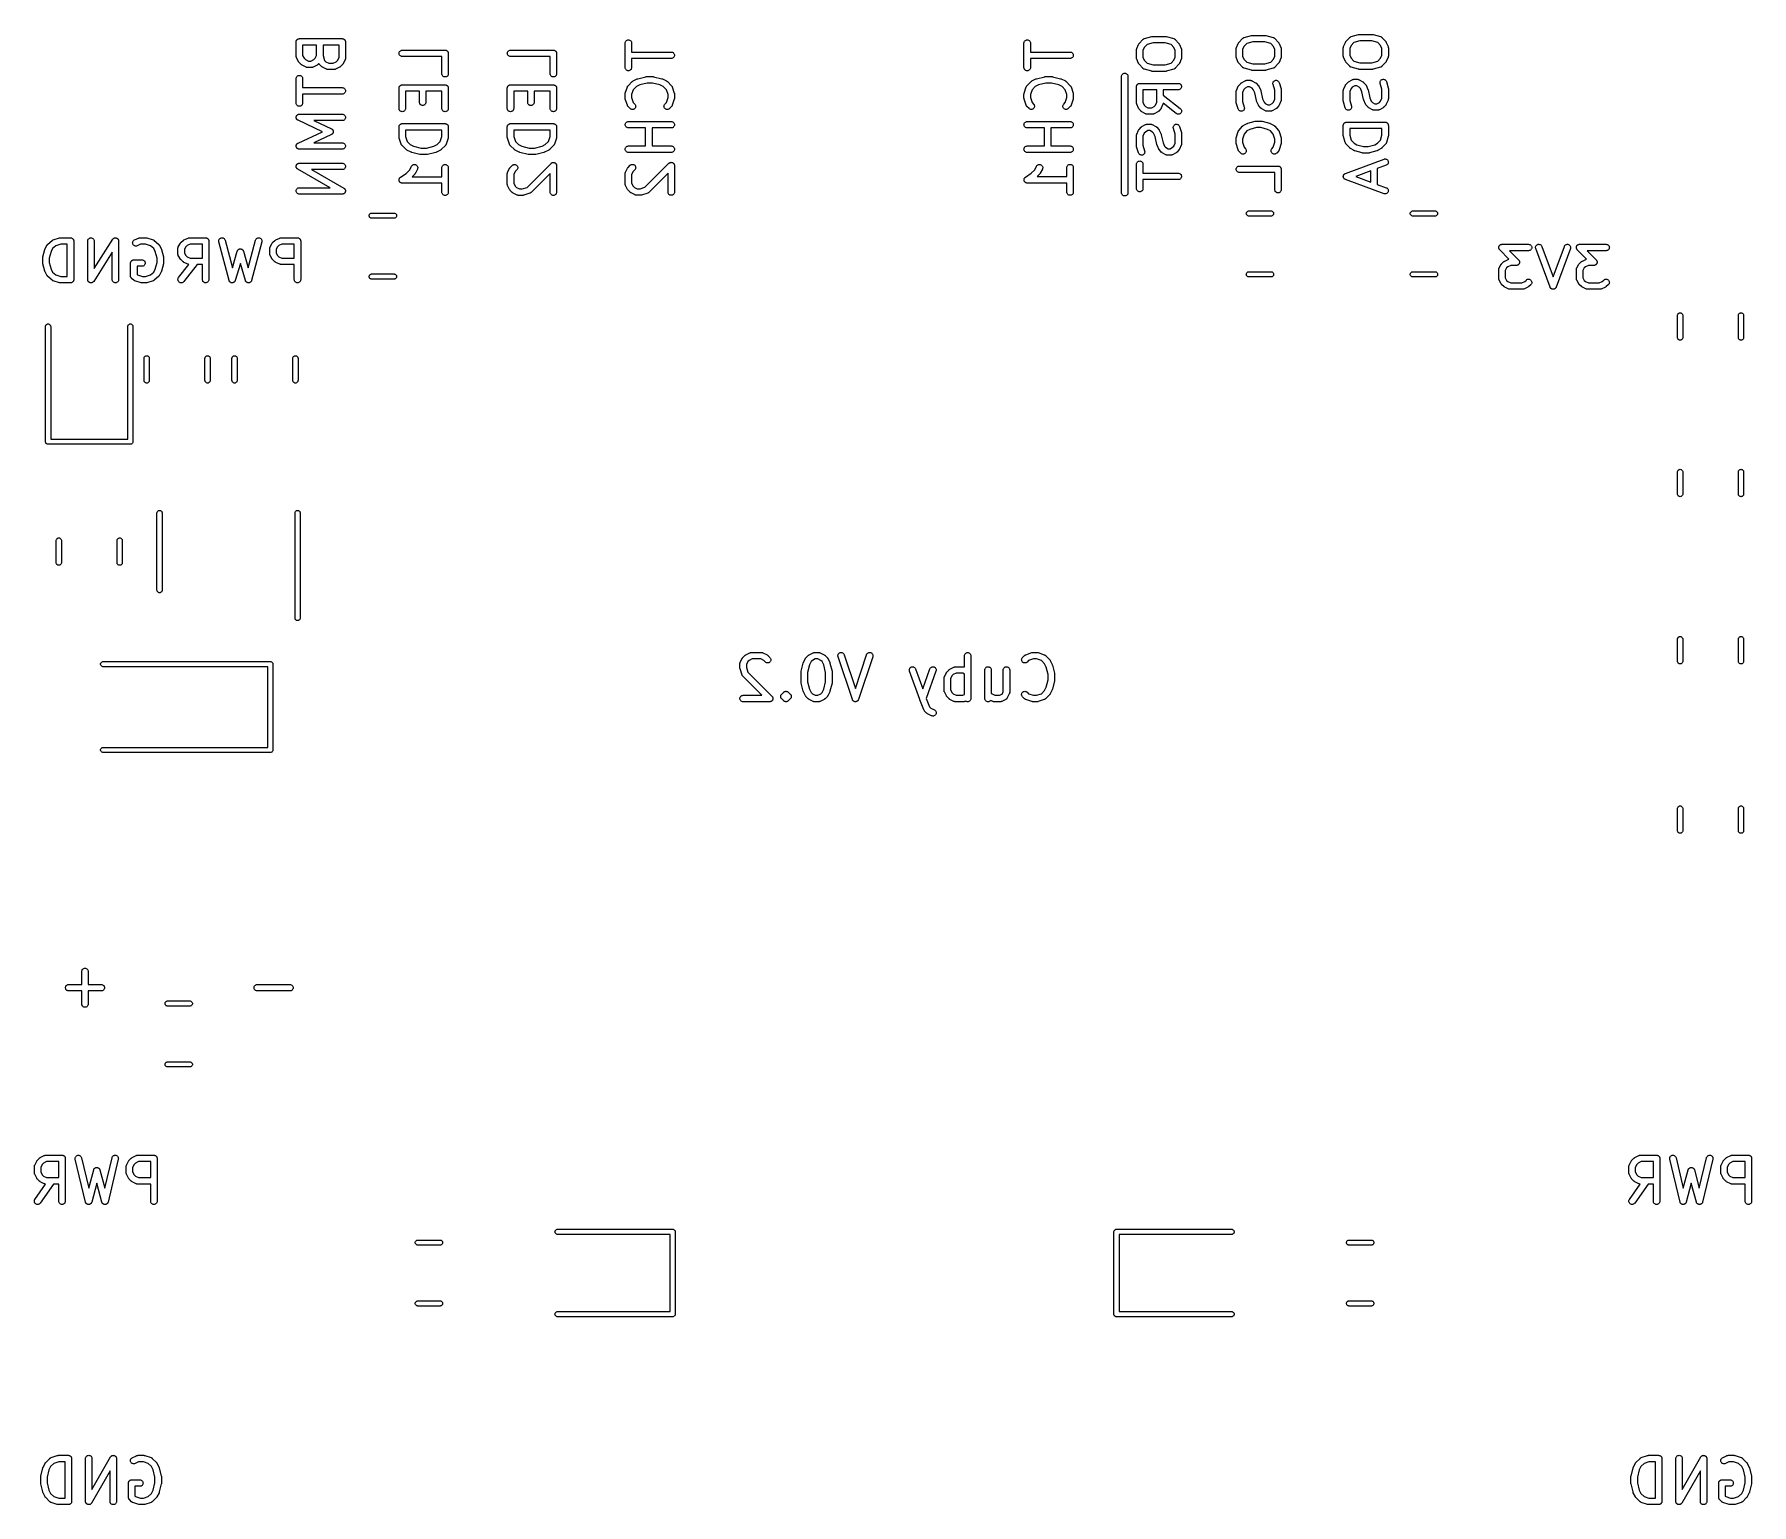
# Model space of a CAD drawing. Extents: x 130.4 to 170.5, y -130.2 to -95.9.
import ezdxf

# ---------------------------------------------------------------- set-up
doc = ezdxf.new("R2010")
doc.units = 0
doc.layers.add('BLACK', color=7, linetype='CONTINUOUS')

msp = doc.modelspace()

# ---------------------------------------------------------------- linework, layer by layer
at = {"layer": 'BLACK', "linetype": 'CONTINUOUS'}
for p, q in [((136.502, -96.1109), (136.503, -96.1038)), ((136.502, -96.1114), (136.502, -96.1109)), ((136.502, -96.1119), (136.502, -96.1114)), ((136.502, -96.1114), (136.502, -96.1114)), ((136.502, -96.1114), (136.502, -96.1114)), ((136.502, -96.4452), (136.502, -96.1119)), ((136.503, -96.1038), (136.504, -96.0968)), ((136.504, -96.0963), (136.506, -96.0895)), ((136.504, -96.0966), (136.504, -96.0963)), ((136.504, -96.0968), (136.504, -96.0966)), ((136.506, -96.0895), (136.508, -96.0828)), ((136.508, -96.0824), (136.512, -96.0761)), ((136.508, -96.0826), (136.508, -96.0824)), ((136.508, -96.0828), (136.508, -96.0826)), ((136.512, -96.0761), (136.515, -96.07)), ((136.515, -96.0695), (136.52, -96.0641)), ((136.515, -96.0698), (136.515, -96.0695)), ((136.515, -96.07), (136.515, -96.0698)), ((136.52, -96.0641), (136.525, -96.0587)), ((136.525, -96.0583), (136.53, -96.0539)), ((136.525, -96.0585), (136.525, -96.0583)), ((136.525, -96.0587), (136.525, -96.0585)), ((136.53, -96.0539), (136.536, -96.0494)), ((136.536, -96.0491), (136.543, -96.0459)), ((136.536, -96.0493), (136.536, -96.0491)), ((136.536, -96.0494), (136.536, -96.0493)), ((136.543, -96.0459), (136.549, -96.0426)), ((136.549, -96.0424), (136.556, -96.0404)), ((136.549, -96.0425), (136.549, -96.0424)), ((136.549, -96.0426), (136.549, -96.0425)), ((136.556, -96.0404), (136.563, -96.0383)), ((136.563, -96.0382), (136.57, -96.0376)), ((136.563, -96.0383), (136.563, -96.0382)), ((136.563, -96.0383), (136.563, -96.0383)), ((136.57, -96.0376), (136.577, -96.0369)), ((136.577, -96.0369), (137.577, -96.0369)), ((137.577, -96.0369), (137.578, -96.0369)), ((137.578, -96.0369), (137.578, -96.0369)), ((137.578, -96.0369), (137.578, -96.0369)), ((137.578, -96.0369), (137.578, -96.0369)), ((137.578, -96.0369), (137.585, -96.0377)), ((137.585, -96.0377), (137.592, -96.0384)), ((137.592, -96.0384), (137.593, -96.0385)), ((137.593, -96.0385), (137.593, -96.0385)), ((137.593, -96.0385), (137.6, -96.0407)), ((137.6, -96.0407), (137.606, -96.0428)), ((137.606, -96.0428), (137.607, -96.0429)), ((137.607, -96.0429), (137.607, -96.043)), ((137.607, -96.043), (137.613, -96.0464)), ((137.613, -96.0464), (137.619, -96.0497)), ((137.619, -96.0497), (137.62, -96.0499)), ((137.62, -96.0499), (137.62, -96.05)), ((137.62, -96.05), (137.625, -96.0546)), ((137.625, -96.0546), (137.631, -96.0591)), ((137.631, -96.0591), (137.631, -96.0593)), ((137.631, -96.0593), (137.631, -96.0594)), ((137.631, -96.0594), (137.635, -96.0649)), ((137.635, -96.0649), (137.64, -96.0704)), ((137.64, -96.0704), (137.64, -96.0706)), ((137.64, -96.0706), (137.64, -96.0708)), ((137.64, -96.0708), (137.643, -96.0771)), ((137.643, -96.0771), (137.647, -96.0833)), ((137.647, -96.0833), (137.647, -96.0836)), ((137.647, -96.0836), (137.647, -96.0838)), ((137.647, -96.0838), (137.649, -96.0906)), ((137.649, -96.0906), (137.651, -96.0973)), ((137.651, -96.0973), (137.651, -96.0976)), ((137.651, -96.0976), (137.651, -96.0978)), ((137.651, -96.0978), (137.652, -96.1049)), ((137.652, -96.1049), (137.652, -96.1119)), ((137.652, -96.1119), (137.652, -96.4929)), ((144.177, -96.1382), (144.179, -96.1237)), ((144.177, -96.1393), (144.177, -96.1382)), ((144.177, -96.7107), (144.177, -96.1393)), ((144.179, -96.1237), (144.183, -96.1097)), ((144.183, -96.1097), (144.19, -96.0969)), ((144.19, -96.0969), (144.2, -96.0857)), ((144.2, -96.0857), (144.211, -96.0765)), ((144.211, -96.0765), (144.224, -96.0697)), ((144.224, -96.0697), (144.238, -96.0656)), ((144.238, -96.0656), (144.253, -96.0643)), ((144.253, -96.0643), (144.267, -96.0658)), ((144.267, -96.0658), (144.281, -96.0701)), ((144.281, -96.0701), (144.294, -96.0771)), ((144.294, -96.0771), (144.306, -96.0864)), ((144.306, -96.0864), (144.315, -96.0978)), ((144.315, -96.0978), (144.322, -96.1107)), ((144.322, -96.1107), (144.326, -96.1247)), ((144.326, -96.1247), (144.327, -96.1393)), ((144.327, -96.1393), (144.327, -96.35)), ((153.482, -96.1382), (153.484, -96.1237)), ((153.482, -96.1393), (153.482, -96.1382)), ((153.482, -96.7107), (153.482, -96.1393)), ((153.484, -96.1237), (153.488, -96.1097)), ((153.488, -96.1097), (153.495, -96.0969)), ((153.495, -96.0969), (153.505, -96.0857)), ((153.505, -96.0857), (153.516, -96.0765)), ((153.516, -96.0765), (153.529, -96.0697)), ((153.529, -96.0697), (153.543, -96.0656)), ((153.543, -96.0656), (153.558, -96.0643)), ((153.558, -96.0643), (153.572, -96.0658)), ((153.572, -96.0658), (153.586, -96.0701)), ((153.586, -96.0701), (153.599, -96.0771)), ((153.599, -96.0771), (153.611, -96.0864)), ((153.611, -96.0864), (153.62, -96.0978)), ((153.62, -96.0978), (153.627, -96.1107)), ((153.627, -96.1107), (153.631, -96.1247)), ((153.631, -96.1247), (153.632, -96.1393)), ((153.632, -96.1393), (153.632, -96.35)), ((156.167, -96.1552), (156.169, -96.1522)), ((156.169, -96.1522), (156.255, -96.057)), ((156.255, -96.057), (156.256, -96.0562)), ((156.256, -96.0562), (156.26, -96.0522)), ((156.26, -96.0522), (156.265, -96.048)), ((156.265, -96.048), (156.266, -96.0473)), ((156.266, -96.0473), (156.267, -96.0465)), ((156.267, -96.0465), (156.272, -96.0434)), ((156.272, -96.0434), (156.277, -96.0402)), ((156.277, -96.0402), (156.278, -96.0397)), ((156.278, -96.0397), (156.279, -96.0391)), ((156.279, -96.0391), (156.285, -96.0371)), ((156.285, -96.0371), (156.291, -96.0349)), ((156.291, -96.0349), (156.462, -95.9873)), ((156.492, -96.1345), (156.352, -96.1736)), ((156.462, -95.9873), (156.463, -95.987)), ((156.463, -95.987), (156.465, -95.9866)), ((156.465, -95.9866), (156.468, -95.986)), ((156.468, -95.986), (156.473, -95.9855)), ((156.473, -95.9855), (156.478, -95.9847)), ((156.478, -95.9847), (156.48, -95.9847)), ((156.48, -95.9847), (156.482, -95.9845)), ((156.482, -95.9845), (156.782, -95.9845)), ((156.772, -96.1345), (156.492, -96.1345)), ((156.912, -96.1736), (156.772, -96.1345)), ((156.782, -95.9845), (156.783, -95.9845)), ((156.783, -95.9845), (156.785, -95.9848)), ((156.785, -95.9848), (156.788, -95.9847)), ((156.788, -95.9847), (156.793, -95.9856)), ((156.793, -95.9856), (156.798, -95.9862)), ((156.798, -95.9862), (156.8, -95.9869)), ((156.8, -95.9869), (156.802, -95.9873)), ((156.802, -95.9873), (156.974, -96.0349)), ((156.974, -96.0349), (156.975, -96.0352)), ((156.975, -96.0352), (156.98, -96.0374)), ((156.98, -96.0374), (156.986, -96.0395)), ((156.986, -96.0395), (156.987, -96.0402)), ((156.987, -96.0402), (156.988, -96.0406)), ((156.988, -96.0406), (156.993, -96.0439)), ((156.993, -96.0439), (156.999, -96.0471)), ((156.999, -96.0471), (156.999, -96.0479)), ((156.999, -96.0479), (157, -96.0486)), ((157, -96.0486), (157.005, -96.0529)), ((157.005, -96.0529), (157.009, -96.057)), ((157.009, -96.057), (157.095, -96.1522)), ((157.095, -96.1522), (157.096, -96.153)), ((157.096, -96.153), (157.098, -96.1561)), ((158.439, -96.243), (158.482, -96.1478)), ((158.482, -96.1468), (158.484, -96.1436)), ((158.482, -96.1478), (158.482, -96.1468)), ((158.484, -96.1436), (158.486, -96.1402)), ((158.486, -96.1402), (158.488, -96.1373)), ((158.488, -96.1373), (158.489, -96.1342)), ((158.489, -96.1342), (158.492, -96.1314)), ((158.492, -96.1314), (158.494, -96.1284)), ((158.494, -96.1284), (158.58, -96.0332)), ((158.58, -96.0332), (158.581, -96.0324)), ((158.581, -96.0324), (158.585, -96.0283)), ((158.585, -96.0283), (158.59, -96.0242)), ((158.59, -96.0242), (158.591, -96.0235)), ((158.591, -96.0235), (158.592, -96.0227)), ((158.592, -96.0227), (158.597, -96.0196)), ((158.597, -96.0196), (158.602, -96.0163)), ((158.602, -96.0163), (158.603, -96.0159)), ((158.603, -96.0159), (158.604, -96.0153)), ((158.604, -96.0153), (158.61, -96.0133)), ((158.61, -96.0133), (158.616, -96.0111)), ((158.677, -96.1497), (158.614, -96.22)), ((158.616, -96.0111), (158.787, -95.9634)), ((158.817, -96.1107), (158.677, -96.1497)), ((158.787, -95.9634), (158.788, -95.9632)), ((158.788, -95.9632), (158.79, -95.9628)), ((158.79, -95.9628), (158.793, -95.9621)), ((158.793, -95.9621), (158.798, -95.9617)), ((158.798, -95.9617), (158.803, -95.9609)), ((158.803, -95.9609), (158.805, -95.9609)), ((158.805, -95.9609), (158.807, -95.9607)), ((158.807, -95.9607), (159.107, -95.9607)), ((159.097, -96.1107), (158.817, -96.1107)), ((159.237, -96.1497), (159.097, -96.1107)), ((159.107, -95.9607), (159.108, -95.9607)), ((159.108, -95.9607), (159.11, -95.961)), ((159.11, -95.961), (159.113, -95.9609)), ((159.113, -95.9609), (159.118, -95.9618)), ((159.118, -95.9618), (159.123, -95.9624)), ((159.123, -95.9624), (159.125, -95.9631)), ((159.125, -95.9631), (159.127, -95.9634)), ((159.127, -95.9634), (159.299, -96.0111)), ((159.301, -96.22), (159.237, -96.1497)), ((159.299, -96.0111), (159.3, -96.0114)), ((159.3, -96.0114), (159.305, -96.0136)), ((159.305, -96.0136), (159.311, -96.0157)), ((159.311, -96.0157), (159.312, -96.0164)), ((159.312, -96.0164), (159.313, -96.0168)), ((159.313, -96.0168), (159.318, -96.0201)), ((159.318, -96.0201), (159.324, -96.0233)), ((159.324, -96.0233), (159.324, -96.0241)), ((159.324, -96.0241), (159.325, -96.0248)), ((159.325, -96.0248), (159.33, -96.0291)), ((159.33, -96.0291), (159.334, -96.0332)), ((159.334, -96.0332), (159.42, -96.1284)), ((159.42, -96.1284), (159.421, -96.1292)), ((159.421, -96.1292), (159.423, -96.1322)), ((159.423, -96.1322), (159.425, -96.1351)), ((159.425, -96.1351), (159.427, -96.1382)), ((159.427, -96.1382), (159.429, -96.1411)), ((159.429, -96.1411), (159.431, -96.1445)), ((159.431, -96.1445), (159.433, -96.1478)), ((159.433, -96.1478), (159.476, -96.243)), ((160.939, -96.2192), (160.982, -96.124)), ((160.982, -96.123), (160.984, -96.1198)), ((160.982, -96.124), (160.982, -96.123)), ((160.984, -96.1198), (160.986, -96.1164)), ((160.986, -96.1164), (160.988, -96.1135)), ((160.988, -96.1135), (160.989, -96.1104)), ((160.989, -96.1104), (160.992, -96.1076)), ((160.992, -96.1076), (160.994, -96.1046)), ((160.994, -96.1046), (161.08, -96.0094)), ((161.08, -96.0094), (161.081, -96.0086)), ((161.081, -96.0086), (161.085, -96.0045)), ((161.085, -96.0045), (161.09, -96.0004)), ((161.09, -96.0004), (161.091, -95.9997)), ((161.091, -95.9997), (161.092, -95.9989)), ((161.092, -95.9989), (161.097, -95.9958)), ((161.097, -95.9958), (161.102, -95.9925)), ((161.102, -95.9925), (161.103, -95.9921)), ((161.103, -95.9921), (161.104, -95.9914)), ((161.104, -95.9914), (161.11, -95.9895)), ((161.11, -95.9895), (161.116, -95.9873)), ((161.177, -96.1259), (161.114, -96.1962)), ((161.116, -95.9873), (161.287, -95.9396)), ((161.317, -96.0869), (161.177, -96.1259)), ((161.287, -95.9396), (161.288, -95.9394)), ((161.288, -95.9394), (161.29, -95.939)), ((161.29, -95.939), (161.293, -95.9383)), ((161.293, -95.9383), (161.298, -95.9378)), ((161.298, -95.9378), (161.303, -95.937)), ((161.303, -95.937), (161.305, -95.9371)), ((161.305, -95.9371), (161.307, -95.9369)), ((161.307, -95.9369), (161.607, -95.9369)), ((161.597, -96.0869), (161.317, -96.0869)), ((161.737, -96.1259), (161.597, -96.0869)), ((161.607, -95.9369), (161.608, -95.9369)), ((161.608, -95.9369), (161.61, -95.9372)), ((161.61, -95.9372), (161.613, -95.9371)), ((161.613, -95.9371), (161.618, -95.938)), ((161.618, -95.938), (161.623, -95.9385)), ((161.623, -95.9385), (161.625, -95.9392)), ((161.625, -95.9392), (161.627, -95.9396)), ((161.627, -95.9396), (161.799, -95.9873)), ((161.801, -96.1962), (161.737, -96.1259)), ((161.799, -95.9873), (161.8, -95.9875)), ((161.8, -95.9875), (161.805, -95.9898)), ((161.805, -95.9898), (161.811, -95.9919)), ((161.811, -95.9919), (161.812, -95.9925)), ((161.812, -95.9925), (161.813, -95.993)), ((161.813, -95.993), (161.818, -95.9963)), ((161.818, -95.9963), (161.824, -95.9995)), ((161.824, -95.9995), (161.824, -96.0003)), ((161.824, -96.0003), (161.825, -96.001)), ((161.825, -96.001), (161.83, -96.0053)), ((161.83, -96.0053), (161.834, -96.0094)), ((161.834, -96.0094), (161.92, -96.1046)), ((161.92, -96.1046), (161.921, -96.1054)), ((161.921, -96.1054), (161.923, -96.1084)), ((161.923, -96.1084), (161.925, -96.1113)), ((161.925, -96.1113), (161.927, -96.1144)), ((161.927, -96.1144), (161.929, -96.1173)), ((161.929, -96.1173), (161.931, -96.1207)), ((161.931, -96.1207), (161.933, -96.124)), ((161.933, -96.124), (161.976, -96.2192)), ((136.503, -96.4474), (136.502, -96.4452)), ((136.503, -96.4496), (136.503, -96.4474)), ((136.503, -96.4547), (136.503, -96.4496)), ((136.504, -96.4598), (136.503, -96.4547)), ((136.504, -96.4619), (136.504, -96.4598)), ((136.505, -96.4641), (136.504, -96.4619)), ((136.507, -96.4689), (136.505, -96.4641)), ((136.508, -96.4738), (136.507, -96.4689)), ((136.509, -96.4758), (136.508, -96.4738)), ((136.51, -96.4778), (136.509, -96.4758)), ((136.51, -96.4788), (136.51, -96.4778)), ((136.558, -96.574), (136.51, -96.4788)), ((136.652, -96.1869), (136.652, -96.4275)), ((136.979, -96.1869), (136.652, -96.1869)), ((136.652, -96.4275), (136.687, -96.496)), ((136.687, -96.496), (136.717, -96.5265)), ((136.717, -96.5265), (136.786, -96.5607)), ((136.845, -96.5607), (136.914, -96.5265)), ((136.914, -96.5265), (136.944, -96.496)), ((136.944, -96.496), (136.979, -96.4275)), ((136.979, -96.4275), (136.979, -96.1869)), ((137.129, -96.1869), (137.129, -96.4331)), ((137.502, -96.1869), (137.129, -96.1869)), ((137.129, -96.4331), (137.167, -96.5476)), ((137.167, -96.5476), (137.193, -96.5741)), ((137.438, -96.5741), (137.468, -96.5437)), ((137.468, -96.5437), (137.502, -96.4752)), ((137.502, -96.4752), (137.502, -96.1869)), ((137.644, -96.5264), (137.597, -96.6216)), ((137.645, -96.5243), (137.644, -96.5264)), ((137.646, -96.5224), (137.645, -96.5243)), ((137.648, -96.5175), (137.646, -96.5224)), ((137.65, -96.5127), (137.648, -96.5175)), ((137.651, -96.5084), (137.65, -96.5105)), ((137.65, -96.5105), (137.65, -96.5127)), ((137.652, -96.4983), (137.651, -96.5034)), ((137.651, -96.5034), (137.651, -96.5084)), ((137.652, -96.4929), (137.652, -96.4939)), ((137.652, -96.4939), (137.652, -96.4961)), ((137.652, -96.4961), (137.652, -96.4983)), ((138.902, -96.3792), (138.904, -96.3647)), ((138.904, -96.3938), (138.902, -96.3792)), ((138.904, -96.3647), (138.908, -96.3507)), ((138.908, -96.4079), (138.904, -96.3938)), ((138.908, -96.3507), (138.915, -96.3378)), ((138.915, -96.4208), (138.908, -96.4079)), ((138.915, -96.3378), (138.925, -96.3265)), ((138.924, -96.4322), (138.915, -96.4208)), ((138.935, -96.4416), (138.924, -96.4322)), ((138.925, -96.3265), (138.936, -96.3173)), ((138.948, -96.4487), (138.935, -96.4416)), ((138.936, -96.3173), (138.949, -96.3104)), ((138.962, -96.4531), (138.948, -96.4487)), ((138.949, -96.3104), (138.963, -96.3062)), ((138.976, -96.4548), (138.962, -96.4531)), ((138.963, -96.3062), (138.977, -96.3048)), ((138.977, -96.4548), (138.976, -96.4548)), ((138.977, -96.3048), (139.977, -96.3048)), ((139.902, -96.4548), (138.977, -96.4548)), ((139.902, -96.856), (139.902, -96.4548)), ((139.977, -96.3048), (139.978, -96.3048)), ((139.978, -96.3048), (139.978, -96.3048)), ((139.978, -96.3048), (139.978, -96.3048)), ((139.978, -96.3048), (139.978, -96.3048)), ((139.978, -96.3048), (139.985, -96.3056)), ((139.985, -96.3056), (139.992, -96.3063)), ((139.992, -96.3063), (139.993, -96.3064)), ((139.993, -96.3064), (139.993, -96.3064)), ((139.993, -96.3064), (140, -96.3085)), ((140, -96.3085), (140.006, -96.3106)), ((140.006, -96.3106), (140.007, -96.3107)), ((140.007, -96.3107), (140.007, -96.3108)), ((140.007, -96.3108), (140.013, -96.3142)), ((140.013, -96.3142), (140.019, -96.3176)), ((140.019, -96.3176), (140.02, -96.3177)), ((140.02, -96.3177), (140.02, -96.3179)), ((140.02, -96.3179), (140.025, -96.3224)), ((140.025, -96.3224), (140.031, -96.3269)), ((140.031, -96.3269), (140.031, -96.3271)), ((140.031, -96.3271), (140.031, -96.3273)), ((140.031, -96.3273), (140.035, -96.3327)), ((140.035, -96.3327), (140.04, -96.3383)), ((140.04, -96.3383), (140.04, -96.3385)), ((140.04, -96.3385), (140.04, -96.3387)), ((140.04, -96.3387), (140.043, -96.3449)), ((140.043, -96.3449), (140.047, -96.3512)), ((140.047, -96.3512), (140.047, -96.3514)), ((140.047, -96.3514), (140.047, -96.3517)), ((140.047, -96.3517), (140.049, -96.3584)), ((140.049, -96.3584), (140.051, -96.3652)), ((140.051, -96.3652), (140.051, -96.3655)), ((140.051, -96.3655), (140.051, -96.3657)), ((140.051, -96.3657), (140.052, -96.3727)), ((140.052, -96.3727), (140.052, -96.3798)), ((140.052, -96.3798), (140.052, -96.856)), ((141.427, -96.3792), (141.429, -96.3647)), ((141.429, -96.3938), (141.427, -96.3792)), ((141.429, -96.3647), (141.433, -96.3507)), ((141.433, -96.4079), (141.429, -96.3938)), ((141.433, -96.3507), (141.44, -96.3378)), ((141.44, -96.4208), (141.433, -96.4079)), ((141.44, -96.3378), (141.45, -96.3265)), ((141.449, -96.4322), (141.44, -96.4208)), ((141.46, -96.4416), (141.449, -96.4322)), ((141.45, -96.3265), (141.461, -96.3173)), ((141.473, -96.4487), (141.46, -96.4416)), ((141.461, -96.3173), (141.474, -96.3104)), ((141.487, -96.4531), (141.473, -96.4487)), ((141.474, -96.3104), (141.488, -96.3062)), ((141.501, -96.4548), (141.487, -96.4531)), ((141.488, -96.3062), (141.502, -96.3048)), ((141.502, -96.4548), (141.501, -96.4548)), ((141.502, -96.3048), (142.502, -96.3048)), ((142.427, -96.4548), (141.502, -96.4548)), ((142.427, -96.856), (142.427, -96.4548)), ((142.502, -96.3048), (142.503, -96.3048)), ((142.503, -96.3048), (142.503, -96.3048)), ((142.503, -96.3048), (142.503, -96.3048)), ((142.503, -96.3048), (142.503, -96.3048)), ((142.503, -96.3048), (142.51, -96.3056)), ((142.51, -96.3056), (142.517, -96.3063)), ((142.517, -96.3063), (142.518, -96.3064)), ((142.518, -96.3064), (142.518, -96.3064)), ((142.518, -96.3064), (142.525, -96.3085)), ((142.525, -96.3085), (142.531, -96.3106)), ((142.531, -96.3106), (142.532, -96.3107)), ((142.532, -96.3107), (142.532, -96.3108)), ((142.532, -96.3108), (142.538, -96.3142)), ((142.538, -96.3142), (142.544, -96.3176)), ((142.544, -96.3176), (142.545, -96.3177)), ((142.545, -96.3177), (142.545, -96.3179)), ((142.545, -96.3179), (142.55, -96.3224)), ((142.55, -96.3224), (142.556, -96.3269)), ((142.556, -96.3269), (142.556, -96.3271)), ((142.556, -96.3271), (142.556, -96.3273)), ((142.556, -96.3273), (142.56, -96.3327)), ((142.56, -96.3327), (142.565, -96.3383)), ((142.565, -96.3383), (142.565, -96.3385)), ((142.565, -96.3385), (142.565, -96.3387)), ((142.565, -96.3387), (142.568, -96.3449)), ((142.568, -96.3449), (142.572, -96.3512)), ((142.572, -96.3512), (142.572, -96.3514)), ((142.572, -96.3514), (142.572, -96.3517)), ((142.572, -96.3517), (142.574, -96.3584)), ((142.574, -96.3584), (142.576, -96.3652)), ((142.576, -96.3652), (142.576, -96.3655)), ((142.576, -96.3655), (142.576, -96.3657)), ((142.576, -96.3657), (142.577, -96.3727)), ((142.577, -96.3727), (142.577, -96.3798)), ((142.577, -96.3798), (142.577, -96.856)), ((144.327, -96.35), (145.252, -96.35)), ((145.252, -96.5), (144.327, -96.5)), ((144.327, -96.5), (144.327, -96.7107)), ((145.252, -96.35), (145.253, -96.35)), ((145.267, -96.4986), (145.252, -96.5)), ((145.253, -96.35), (145.268, -96.3516)), ((145.281, -96.4943), (145.267, -96.4986)), ((145.268, -96.3516), (145.282, -96.3561)), ((145.294, -96.4875), (145.281, -96.4943)), ((145.282, -96.3561), (145.295, -96.3631)), ((145.305, -96.4782), (145.294, -96.4875)), ((145.295, -96.3631), (145.306, -96.3725)), ((145.315, -96.4669), (145.305, -96.4782)), ((145.306, -96.3725), (145.315, -96.3839)), ((145.315, -96.3839), (145.322, -96.3969)), ((145.322, -96.4541), (145.315, -96.4669)), ((145.322, -96.3969), (145.326, -96.4109)), ((145.326, -96.4401), (145.322, -96.4541)), ((145.326, -96.4109), (145.327, -96.4255)), ((145.327, -96.4255), (145.326, -96.4401)), ((153.632, -96.35), (154.557, -96.35)), ((154.557, -96.5), (153.632, -96.5)), ((153.632, -96.5), (153.632, -96.7107)), ((154.557, -96.35), (154.558, -96.35)), ((154.572, -96.4986), (154.557, -96.5)), ((154.558, -96.35), (154.573, -96.3516)), ((154.586, -96.4943), (154.572, -96.4986)), ((154.573, -96.3516), (154.587, -96.3561)), ((154.599, -96.4875), (154.586, -96.4943)), ((154.587, -96.3561), (154.6, -96.3631)), ((154.61, -96.4782), (154.599, -96.4875)), ((154.6, -96.3631), (154.611, -96.3725)), ((154.62, -96.4669), (154.61, -96.4782)), ((154.611, -96.3725), (154.62, -96.3839)), ((154.62, -96.3839), (154.627, -96.3969)), ((154.627, -96.4541), (154.62, -96.4669)), ((154.627, -96.3969), (154.631, -96.4109)), ((154.631, -96.4401), (154.627, -96.4541)), ((154.631, -96.4109), (154.632, -96.4255)), ((154.632, -96.4255), (154.631, -96.4401)), ((156.107, -96.2952), (156.108, -96.2886)), ((156.107, -96.2959), (156.107, -96.2952)), ((156.107, -96.2966), (156.107, -96.2959)), ((156.107, -96.2976), (156.107, -96.2966)), ((156.107, -96.4881), (156.107, -96.2976)), ((156.107, -96.4888), (156.107, -96.4881)), ((156.107, -96.4894), (156.107, -96.4888)), ((156.108, -96.496), (156.107, -96.4894)), ((156.108, -96.2886), (156.109, -96.282)), ((156.109, -96.5027), (156.108, -96.496)), ((156.109, -96.2807), (156.111, -96.2744)), ((156.109, -96.2814), (156.109, -96.2807)), ((156.109, -96.282), (156.109, -96.2814)), ((156.109, -96.5033), (156.109, -96.5027)), ((156.109, -96.504), (156.109, -96.5033)), ((156.111, -96.5103), (156.109, -96.504)), ((156.111, -96.2744), (156.113, -96.2681)), ((156.113, -96.5167), (156.111, -96.5103)), ((156.113, -96.2681), (156.114, -96.2675)), ((156.113, -96.5173), (156.113, -96.5167)), ((156.113, -96.5179), (156.113, -96.5173)), ((156.114, -96.5189), (156.113, -96.5179)), ((156.114, -96.2668), (156.157, -96.1716)), ((156.114, -96.2675), (156.114, -96.2668)), ((156.157, -96.6141), (156.114, -96.5189)), ((156.157, -96.1706), (156.159, -96.1674)), ((156.157, -96.1716), (156.157, -96.1706)), ((156.159, -96.1674), (156.161, -96.164)), ((156.161, -96.164), (156.163, -96.1611)), ((156.163, -96.1611), (156.165, -96.1581)), ((156.165, -96.1581), (156.167, -96.1552)), ((156.289, -96.2438), (156.257, -96.3137)), ((156.257, -96.3137), (156.257, -96.472)), ((156.257, -96.472), (156.289, -96.5419)), ((156.352, -96.1736), (156.289, -96.2438)), ((156.289, -96.5419), (156.352, -96.6122)), ((156.976, -96.2438), (156.912, -96.1736)), ((156.912, -96.6122), (156.976, -96.5419)), ((157.007, -96.3137), (156.976, -96.2438)), ((156.976, -96.5419), (157.007, -96.472)), ((157.007, -96.472), (157.007, -96.3137)), ((157.098, -96.1561), (157.1, -96.1589)), ((157.1, -96.1589), (157.102, -96.162)), ((157.102, -96.162), (157.104, -96.1649)), ((157.104, -96.1649), (157.106, -96.1683)), ((157.106, -96.1683), (157.108, -96.1716)), ((157.108, -96.1716), (157.151, -96.2668)), ((157.151, -96.5189), (157.108, -96.6141)), ((157.151, -96.2668), (157.151, -96.2678)), ((157.151, -96.2678), (157.151, -96.2684)), ((157.151, -96.2684), (157.151, -96.269)), ((157.151, -96.269), (157.153, -96.2754)), ((157.153, -96.5113), (157.151, -96.5176)), ((157.151, -96.5176), (157.151, -96.5182)), ((157.151, -96.5182), (157.151, -96.5189)), ((157.153, -96.2754), (157.155, -96.2817)), ((157.155, -96.505), (157.153, -96.5113)), ((157.155, -96.2817), (157.156, -96.2824)), ((157.156, -96.5037), (157.155, -96.5043)), ((157.155, -96.5043), (157.155, -96.505)), ((157.156, -96.2824), (157.156, -96.2831)), ((157.156, -96.2831), (157.156, -96.2897)), ((157.156, -96.2897), (157.157, -96.2963)), ((157.157, -96.4905), (157.156, -96.4971)), ((157.156, -96.4971), (157.156, -96.5037)), ((157.157, -96.2963), (157.157, -96.2969)), ((157.157, -96.2969), (157.157, -96.2976)), ((157.157, -96.2976), (157.157, -96.4881)), ((157.157, -96.4881), (157.157, -96.4891)), ((157.157, -96.4891), (157.157, -96.4898)), ((157.157, -96.4898), (157.157, -96.4905)), ((158.432, -96.2714), (158.433, -96.2648)), ((158.432, -96.2721), (158.432, -96.2714)), ((158.432, -96.2728), (158.432, -96.2721)), ((158.432, -96.2738), (158.432, -96.2728)), ((158.432, -96.4643), (158.432, -96.2738)), ((158.432, -96.465), (158.432, -96.4643)), ((158.432, -96.4656), (158.432, -96.465)), ((158.433, -96.4722), (158.432, -96.4656)), ((158.433, -96.2648), (158.434, -96.2582)), ((158.434, -96.4789), (158.433, -96.4722)), ((158.434, -96.2569), (158.436, -96.2506)), ((158.434, -96.2576), (158.434, -96.2569)), ((158.434, -96.2582), (158.434, -96.2576)), ((158.434, -96.4795), (158.434, -96.4789)), ((158.434, -96.4802), (158.434, -96.4795)), ((158.436, -96.4865), (158.434, -96.4802)), ((158.436, -96.2506), (158.438, -96.2443)), ((158.438, -96.4929), (158.436, -96.4865)), ((158.438, -96.2443), (158.439, -96.2437)), ((158.438, -96.4935), (158.438, -96.4929)), ((158.438, -96.4941), (158.438, -96.4935)), ((158.439, -96.4951), (158.438, -96.4941)), ((158.439, -96.2437), (158.439, -96.243)), ((158.482, -96.5903), (158.439, -96.4951)), ((158.614, -96.22), (158.582, -96.2899)), ((158.582, -96.2899), (158.582, -96.4482)), ((158.582, -96.4482), (158.614, -96.5181)), ((158.614, -96.5181), (158.677, -96.5883)), ((159.237, -96.5883), (159.301, -96.5181)), ((159.332, -96.2899), (159.301, -96.22)), ((159.301, -96.5181), (159.332, -96.4482)), ((159.332, -96.4482), (159.332, -96.2899)), ((159.476, -96.4951), (159.433, -96.5903)), ((159.476, -96.243), (159.476, -96.244)), ((159.476, -96.244), (159.476, -96.2446)), ((159.476, -96.2446), (159.476, -96.2452)), ((159.476, -96.2452), (159.478, -96.2516)), ((159.478, -96.4875), (159.476, -96.4938)), ((159.476, -96.4938), (159.476, -96.4944)), ((159.476, -96.4944), (159.476, -96.4951)), ((159.478, -96.2516), (159.48, -96.2579)), ((159.48, -96.4812), (159.478, -96.4875)), ((159.48, -96.2579), (159.481, -96.2586)), ((159.481, -96.4799), (159.48, -96.4805)), ((159.48, -96.4805), (159.48, -96.4812)), ((159.481, -96.2586), (159.481, -96.2592)), ((159.481, -96.2592), (159.481, -96.2659)), ((159.481, -96.2659), (159.482, -96.2725)), ((159.482, -96.4667), (159.481, -96.4733)), ((159.481, -96.4733), (159.481, -96.4799)), ((159.482, -96.2725), (159.482, -96.2731)), ((159.482, -96.2731), (159.482, -96.2738)), ((159.482, -96.2738), (159.482, -96.4643)), ((159.482, -96.4643), (159.482, -96.4653)), ((159.482, -96.4653), (159.482, -96.466)), ((159.482, -96.466), (159.482, -96.4667)), ((160.932, -96.2476), (160.933, -96.241)), ((160.932, -96.2483), (160.932, -96.2476)), ((160.932, -96.249), (160.932, -96.2483)), ((160.932, -96.25), (160.932, -96.249)), ((160.932, -96.4405), (160.932, -96.25)), ((160.932, -96.4411), (160.932, -96.4405)), ((160.932, -96.4418), (160.932, -96.4411)), ((160.933, -96.4484), (160.932, -96.4418)), ((160.933, -96.241), (160.934, -96.2344)), ((160.934, -96.455), (160.933, -96.4484)), ((160.934, -96.2331), (160.936, -96.2268)), ((160.934, -96.2338), (160.934, -96.2331)), ((160.934, -96.2344), (160.934, -96.2338)), ((160.934, -96.4557), (160.934, -96.455)), ((160.934, -96.4564), (160.934, -96.4557)), ((160.936, -96.4627), (160.934, -96.4564)), ((160.936, -96.2268), (160.938, -96.2205)), ((160.938, -96.4691), (160.936, -96.4627)), ((160.938, -96.2205), (160.939, -96.2199)), ((160.938, -96.4697), (160.938, -96.4691)), ((160.938, -96.4703), (160.938, -96.4697)), ((160.939, -96.4713), (160.938, -96.4703)), ((160.939, -96.2199), (160.939, -96.2192)), ((160.982, -96.5665), (160.939, -96.4713)), ((161.114, -96.1962), (161.082, -96.2661)), ((161.082, -96.2661), (161.082, -96.4244)), ((161.082, -96.4244), (161.114, -96.4943)), ((161.114, -96.4943), (161.177, -96.5645)), ((161.737, -96.5645), (161.801, -96.4943)), ((161.832, -96.2661), (161.801, -96.1962)), ((161.801, -96.4943), (161.832, -96.4244)), ((161.832, -96.4244), (161.832, -96.2661)), ((161.976, -96.4713), (161.933, -96.5665)), ((161.976, -96.2192), (161.976, -96.2202)), ((161.976, -96.2202), (161.976, -96.2208)), ((161.976, -96.2208), (161.976, -96.2214)), ((161.976, -96.2214), (161.978, -96.2278)), ((161.978, -96.4637), (161.976, -96.47)), ((161.976, -96.47), (161.976, -96.4706)), ((161.976, -96.4706), (161.976, -96.4713)), ((161.978, -96.2278), (161.98, -96.2341)), ((161.98, -96.4574), (161.978, -96.4637)), ((161.98, -96.2341), (161.981, -96.2348)), ((161.981, -96.4561), (161.98, -96.4567)), ((161.98, -96.4567), (161.98, -96.4574)), ((161.981, -96.2348), (161.981, -96.2354)), ((161.981, -96.2354), (161.981, -96.2421)), ((161.981, -96.2421), (161.982, -96.2487)), ((161.982, -96.4429), (161.981, -96.4495)), ((161.981, -96.4495), (161.981, -96.4561)), ((161.982, -96.2487), (161.982, -96.2493)), ((161.982, -96.2493), (161.982, -96.25)), ((161.982, -96.25), (161.982, -96.4405)), ((161.982, -96.4405), (161.982, -96.4415)), ((161.982, -96.4415), (161.982, -96.4422)), ((161.982, -96.4422), (161.982, -96.4429)), ((136.502, -96.968), (136.504, -96.9535)), ((136.504, -96.9535), (136.508, -96.9395)), ((136.508, -96.9395), (136.515, -96.9267)), ((136.515, -96.9267), (136.525, -96.9155)), ((136.525, -96.9155), (136.536, -96.9063)), ((136.536, -96.9063), (136.549, -96.8995)), ((136.549, -96.8995), (136.563, -96.8954)), ((136.56, -96.5776), (136.558, -96.574)), ((136.562, -96.5813), (136.56, -96.5776)), ((136.564, -96.5838), (136.562, -96.5813)), ((136.563, -96.8954), (136.578, -96.894)), ((136.566, -96.5864), (136.564, -96.5838)), ((136.569, -96.5895), (136.566, -96.5864)), ((136.571, -96.5928), (136.569, -96.5895)), ((136.572, -96.5935), (136.571, -96.5928)), ((136.62, -96.6411), (136.572, -96.5935)), ((136.578, -96.894), (136.592, -96.8956)), ((136.592, -96.8956), (136.606, -96.8999)), ((136.606, -96.8999), (136.619, -96.9069)), ((136.619, -96.9069), (136.631, -96.9162)), ((136.623, -96.6438), (136.62, -96.6411)), ((136.626, -96.6467), (136.623, -96.6438)), ((136.628, -96.6484), (136.626, -96.6467)), ((136.631, -96.6504), (136.628, -96.6484)), ((136.635, -96.6524), (136.631, -96.6504)), ((136.631, -96.9162), (136.64, -96.9275)), ((136.638, -96.6547), (136.635, -96.6524)), ((136.639, -96.6552), (136.638, -96.6547)), ((136.734, -96.7028), (136.639, -96.6552)), ((136.64, -96.9275), (136.647, -96.9405)), ((136.647, -96.9405), (136.651, -96.9545)), ((136.651, -96.9545), (136.652, -96.969)), ((136.736, -96.7036), (136.734, -96.7028)), ((136.738, -96.7046), (136.736, -96.7036)), ((136.743, -96.7062), (136.738, -96.7046)), ((136.748, -96.708), (136.743, -96.7062)), ((136.75, -96.7084), (136.748, -96.708)), ((136.752, -96.7091), (136.75, -96.7084)), ((136.757, -96.7096), (136.752, -96.7091)), ((136.762, -96.7105), (136.757, -96.7096)), ((136.765, -96.7105), (136.762, -96.7105)), ((136.767, -96.7107), (136.765, -96.7105)), ((136.768, -96.7107), (136.767, -96.7107)), ((136.863, -96.7107), (136.768, -96.7107)), ((136.786, -96.5607), (136.845, -96.5607)), ((136.865, -96.7105), (136.863, -96.7107)), ((136.867, -96.7106), (136.865, -96.7105)), ((136.873, -96.7098), (136.867, -96.7106)), ((136.878, -96.7093), (136.873, -96.7098)), ((136.88, -96.7086), (136.878, -96.7093)), ((136.882, -96.7083), (136.88, -96.7086)), ((136.887, -96.7065), (136.882, -96.7083)), ((136.892, -96.7051), (136.887, -96.7065)), ((136.894, -96.704), (136.892, -96.7051)), ((136.896, -96.7033), (136.894, -96.704)), ((136.897, -96.7028), (136.896, -96.7033)), ((136.992, -96.6552), (136.897, -96.7028)), ((136.995, -96.6529), (136.992, -96.6552)), ((136.999, -96.651), (136.995, -96.6529)), ((137.002, -96.649), (136.999, -96.651)), ((137.004, -96.6474), (137.002, -96.649)), ((137.007, -96.6445), (137.004, -96.6474)), ((137.011, -96.6419), (137.007, -96.6445)), ((137.033, -96.6192), (137.011, -96.6411)), ((137.011, -96.6411), (137.011, -96.6419)), ((137.034, -96.6205), (137.033, -96.6192)), ((137.036, -96.6252), (137.034, -96.6205)), ((137.037, -96.627), (137.036, -96.6252)), ((137.038, -96.6289), (137.037, -96.627)), ((137.041, -96.633), (137.038, -96.6289)), ((137.044, -96.6371), (137.041, -96.633)), ((137.046, -96.6387), (137.044, -96.6371)), ((137.047, -96.6404), (137.046, -96.6387)), ((137.048, -96.6411), (137.047, -96.6404)), ((137.096, -96.6887), (137.048, -96.6411)), ((137.099, -96.6914), (137.096, -96.6887)), ((137.102, -96.6944), (137.099, -96.6914)), ((137.105, -96.6961), (137.102, -96.6944)), ((137.107, -96.698), (137.105, -96.6961)), ((137.111, -96.7), (137.107, -96.698)), ((137.114, -96.7023), (137.111, -96.7)), ((137.115, -96.7028), (137.114, -96.7023)), ((137.211, -96.7504), (137.115, -96.7028)), ((137.193, -96.5741), (137.262, -96.6083)), ((137.213, -96.7512), (137.211, -96.7504)), ((137.215, -96.7523), (137.213, -96.7512)), ((137.219, -96.7538), (137.215, -96.7523)), ((137.224, -96.7557), (137.219, -96.7538)), ((137.226, -96.756), (137.224, -96.7557)), ((137.228, -96.7567), (137.226, -96.756)), ((137.234, -96.7573), (137.228, -96.7567)), ((137.239, -96.7581), (137.234, -96.7573)), ((137.241, -96.7581), (137.239, -96.7581)), ((137.243, -96.7583), (137.241, -96.7581)), ((137.244, -96.7583), (137.243, -96.7583)), ((137.387, -96.7583), (137.244, -96.7583)), ((137.262, -96.6083), (137.369, -96.6083)), ((137.369, -96.6083), (137.438, -96.5741)), ((137.389, -96.7581), (137.387, -96.7583)), ((137.391, -96.7582), (137.389, -96.7581)), ((137.396, -96.7574), (137.391, -96.7582)), ((137.401, -96.7569), (137.396, -96.7574)), ((137.404, -96.7563), (137.401, -96.7569)), ((137.406, -96.7559), (137.404, -96.7563)), ((137.411, -96.7542), (137.406, -96.7559)), ((137.415, -96.7527), (137.411, -96.7542)), ((137.417, -96.7516), (137.415, -96.7527)), ((137.42, -96.7509), (137.417, -96.7516)), ((137.516, -96.7028), (137.42, -96.7504)), ((137.42, -96.7504), (137.42, -96.7509)), ((137.519, -96.7006), (137.516, -96.7028)), ((137.523, -96.6986), (137.519, -96.7006)), ((137.525, -96.6967), (137.523, -96.6986)), ((137.528, -96.695), (137.525, -96.6967)), ((137.531, -96.6921), (137.528, -96.695)), ((137.534, -96.6895), (137.531, -96.6921)), ((137.535, -96.6887), (137.534, -96.6895)), ((137.583, -96.6411), (137.535, -96.6887)), ((137.585, -96.6379), (137.583, -96.6411)), ((137.588, -96.6349), (137.585, -96.6379)), ((137.59, -96.6322), (137.588, -96.6349)), ((137.592, -96.6298), (137.59, -96.6322)), ((137.594, -96.6261), (137.592, -96.6298)), ((137.596, -96.6226), (137.594, -96.6261)), ((137.597, -96.6216), (137.596, -96.6226)), ((139.904, -96.8705), (139.902, -96.856)), ((139.908, -96.8845), (139.904, -96.8705)), ((139.915, -96.8975), (139.908, -96.8845)), ((139.924, -96.9088), (139.915, -96.8975)), ((139.935, -96.9181), (139.924, -96.9088)), ((139.948, -96.9251), (139.935, -96.9181)), ((139.962, -96.9294), (139.948, -96.9251)), ((139.977, -96.9309), (139.962, -96.9294)), ((139.991, -96.9296), (139.977, -96.9309)), ((140.005, -96.9255), (139.991, -96.9296)), ((140.018, -96.9187), (140.005, -96.9255)), ((140.03, -96.9095), (140.018, -96.9187)), ((140.039, -96.8983), (140.03, -96.9095)), ((140.046, -96.8855), (140.039, -96.8983)), ((140.051, -96.8715), (140.046, -96.8855)), ((140.052, -96.857), (140.051, -96.8715)), ((140.052, -96.856), (140.052, -96.857)), ((142.429, -96.8705), (142.427, -96.856)), ((142.433, -96.8845), (142.429, -96.8705)), ((142.44, -96.8975), (142.433, -96.8845)), ((142.449, -96.9088), (142.44, -96.8975)), ((142.46, -96.9181), (142.449, -96.9088)), ((142.473, -96.9251), (142.46, -96.9181)), ((142.487, -96.9294), (142.473, -96.9251)), ((142.502, -96.9309), (142.487, -96.9294)), ((142.516, -96.9296), (142.502, -96.9309)), ((142.53, -96.9255), (142.516, -96.9296)), ((142.543, -96.9187), (142.53, -96.9255)), ((142.555, -96.9095), (142.543, -96.9187)), ((142.564, -96.8983), (142.555, -96.9095)), ((142.571, -96.8855), (142.564, -96.8983)), ((142.576, -96.8715), (142.571, -96.8855)), ((142.577, -96.857), (142.576, -96.8715)), ((142.577, -96.856), (142.577, -96.857)), ((144.179, -96.7253), (144.177, -96.7107)), ((144.183, -96.7393), (144.179, -96.7253)), ((144.19, -96.7522), (144.183, -96.7393)), ((144.199, -96.7636), (144.19, -96.7522)), ((144.21, -96.7729), (144.199, -96.7636)), ((144.223, -96.7799), (144.21, -96.7729)), ((144.237, -96.7842), (144.223, -96.7799)), ((144.252, -96.7857), (144.237, -96.7842)), ((144.266, -96.7844), (144.252, -96.7857)), ((144.28, -96.7803), (144.266, -96.7844)), ((144.293, -96.7735), (144.28, -96.7803)), ((144.305, -96.7643), (144.293, -96.7735)), ((144.314, -96.7531), (144.305, -96.7643)), ((144.321, -96.7403), (144.314, -96.7531)), ((144.326, -96.7263), (144.321, -96.7403)), ((144.327, -96.7118), (144.326, -96.7263)), ((144.327, -96.7107), (144.327, -96.7118)), ((144.472, -96.9713), (144.663, -96.9237)), ((144.663, -96.9237), (144.664, -96.9234)), ((144.664, -96.9234), (144.665, -96.9232)), ((144.665, -96.9232), (144.666, -96.9229)), ((144.666, -96.9229), (144.672, -96.9223)), ((144.672, -96.9223), (144.678, -96.9215)), ((144.678, -96.9215), (144.68, -96.9216)), ((144.68, -96.9216), (144.681, -96.9214)), ((144.681, -96.9214), (144.824, -96.9214)), ((144.824, -96.9214), (144.825, -96.9214)), ((144.825, -96.9214), (144.826, -96.9216)), ((144.826, -96.9216), (144.828, -96.9215)), ((144.828, -96.9215), (144.833, -96.9224)), ((144.833, -96.9224), (144.839, -96.9231)), ((144.839, -96.9231), (144.841, -96.9235)), ((144.841, -96.9235), (144.842, -96.9237)), ((144.842, -96.9237), (145.032, -96.9713)), ((153.484, -96.7253), (153.482, -96.7107)), ((153.488, -96.7393), (153.484, -96.7253)), ((153.495, -96.7522), (153.488, -96.7393)), ((153.504, -96.7636), (153.495, -96.7522)), ((153.515, -96.7729), (153.504, -96.7636)), ((153.528, -96.7799), (153.515, -96.7729)), ((153.542, -96.7842), (153.528, -96.7799)), ((153.557, -96.7857), (153.542, -96.7842)), ((153.571, -96.7844), (153.557, -96.7857)), ((153.585, -96.7803), (153.571, -96.7844)), ((153.598, -96.7735), (153.585, -96.7803)), ((153.61, -96.7643), (153.598, -96.7735)), ((153.619, -96.7531), (153.61, -96.7643)), ((153.626, -96.7403), (153.619, -96.7531)), ((153.631, -96.7263), (153.626, -96.7403)), ((153.632, -96.7118), (153.631, -96.7263)), ((153.632, -96.7107), (153.632, -96.7118)), ((153.777, -96.9713), (153.968, -96.9237)), ((153.968, -96.9237), (153.969, -96.9234)), ((153.969, -96.9234), (153.97, -96.9232)), ((153.97, -96.9232), (153.971, -96.9229)), ((153.971, -96.9229), (153.977, -96.9223)), ((153.977, -96.9223), (153.983, -96.9215)), ((153.983, -96.9215), (153.985, -96.9216)), ((153.985, -96.9216), (153.986, -96.9214)), ((153.986, -96.9214), (154.129, -96.9214)), ((154.129, -96.9214), (154.13, -96.9214)), ((154.13, -96.9214), (154.131, -96.9216)), ((154.131, -96.9216), (154.133, -96.9215)), ((154.133, -96.9215), (154.138, -96.9224)), ((154.138, -96.9224), (154.144, -96.9231)), ((154.144, -96.9231), (154.146, -96.9235)), ((154.146, -96.9235), (154.147, -96.9237)), ((154.147, -96.9237), (154.337, -96.9713)), ((155.757, -96.9156), (155.759, -96.9011)), ((155.757, -96.9167), (155.757, -96.9156)), ((155.757, -99.631), (155.757, -96.9167)), ((155.759, -96.9011), (155.763, -96.8871)), ((155.763, -96.8871), (155.77, -96.8743)), ((155.77, -96.8743), (155.78, -96.8631)), ((155.78, -96.8631), (155.791, -96.8539)), ((155.791, -96.8539), (155.804, -96.8471)), ((155.804, -96.8471), (155.818, -96.843)), ((155.818, -96.843), (155.833, -96.8417)), ((155.833, -96.8417), (155.847, -96.8432)), ((155.847, -96.8432), (155.861, -96.8475)), ((155.861, -96.8475), (155.874, -96.8545)), ((155.874, -96.8545), (155.885, -96.8638)), ((155.885, -96.8638), (155.894, -96.8752)), ((155.894, -96.8752), (155.901, -96.8881)), ((155.901, -96.8881), (155.906, -96.9021)), ((155.906, -96.9021), (155.907, -96.9167)), ((155.907, -96.9167), (155.907, -99.631)), ((156.158, -96.6174), (156.157, -96.6141)), ((156.16, -96.6208), (156.158, -96.6174)), ((156.162, -96.6237), (156.16, -96.6208)), ((156.164, -96.6268), (156.162, -96.6237)), ((156.166, -96.6297), (156.164, -96.6268)), ((156.169, -96.6327), (156.166, -96.6297)), ((156.169, -96.6335), (156.169, -96.6327)), ((156.255, -96.7287), (156.169, -96.6335)), ((156.259, -96.7328), (156.255, -96.7287)), ((156.264, -96.7371), (156.259, -96.7328)), ((156.265, -96.7378), (156.264, -96.7371)), ((156.266, -96.7386), (156.265, -96.7378)), ((156.271, -96.7418), (156.266, -96.7386)), ((156.276, -96.7451), (156.271, -96.7418)), ((156.277, -96.7455), (156.276, -96.7451)), ((156.278, -96.7462), (156.277, -96.7455)), ((156.284, -96.7483), (156.278, -96.7462)), ((156.29, -96.7505), (156.284, -96.7483)), ((156.291, -96.7508), (156.29, -96.7505)), ((156.462, -96.7985), (156.291, -96.7508)), ((156.352, -96.6122), (156.492, -96.6512)), ((156.464, -96.7989), (156.462, -96.7985)), ((156.467, -96.7996), (156.464, -96.7989)), ((156.472, -96.8001), (156.467, -96.7996)), ((156.476, -96.801), (156.472, -96.8001)), ((156.479, -96.8009), (156.476, -96.801)), ((156.481, -96.8012), (156.479, -96.8009)), ((156.482, -96.8012), (156.481, -96.8012)), ((156.782, -96.8012), (156.482, -96.8012)), ((156.492, -96.6512), (156.772, -96.6512)), ((156.772, -96.6512), (156.912, -96.6122)), ((156.784, -96.801), (156.782, -96.8012)), ((156.787, -96.801), (156.784, -96.801)), ((156.792, -96.8003), (156.787, -96.801)), ((156.797, -96.7998), (156.792, -96.8003)), ((156.799, -96.7991), (156.797, -96.7998)), ((156.801, -96.7987), (156.799, -96.7991)), ((156.802, -96.7985), (156.801, -96.7987)), ((156.974, -96.7508), (156.802, -96.7985)), ((156.979, -96.7486), (156.974, -96.7508)), ((156.985, -96.7466), (156.979, -96.7486)), ((156.986, -96.746), (156.985, -96.7466)), ((156.987, -96.7456), (156.986, -96.746)), ((156.992, -96.7423), (156.987, -96.7456)), ((156.998, -96.7392), (156.992, -96.7423)), ((156.999, -96.7384), (156.998, -96.7392)), ((157, -96.7377), (156.999, -96.7384)), ((157.004, -96.7336), (157, -96.7377)), ((157.009, -96.7295), (157.004, -96.7336)), ((157.095, -96.6335), (157.009, -96.7287)), ((157.009, -96.7287), (157.009, -96.7295)), ((157.097, -96.6305), (157.095, -96.6335)), ((157.1, -96.6277), (157.097, -96.6305)), ((157.102, -96.6246), (157.1, -96.6277)), ((157.104, -96.6217), (157.102, -96.6246)), ((157.105, -96.6183), (157.104, -96.6217)), ((157.107, -96.6151), (157.105, -96.6183)), ((157.108, -96.6141), (157.107, -96.6151)), ((158.483, -96.5936), (158.482, -96.5903)), ((158.485, -96.597), (158.483, -96.5936)), ((158.487, -96.5999), (158.485, -96.597)), ((158.489, -96.603), (158.487, -96.5999)), ((158.491, -96.6058), (158.489, -96.603)), ((158.494, -96.6089), (158.491, -96.6058)), ((158.494, -96.6097), (158.494, -96.6089)), ((158.58, -96.7049), (158.494, -96.6097)), ((158.584, -96.709), (158.58, -96.7049)), ((158.589, -96.7133), (158.584, -96.709)), ((158.59, -96.714), (158.589, -96.7133)), ((158.591, -96.7148), (158.59, -96.714)), ((158.596, -96.718), (158.591, -96.7148)), ((158.601, -96.7213), (158.596, -96.718)), ((158.602, -96.7217), (158.601, -96.7213)), ((158.603, -96.7224), (158.602, -96.7217)), ((158.609, -96.7245), (158.603, -96.7224)), ((158.615, -96.7267), (158.609, -96.7245)), ((158.616, -96.727), (158.615, -96.7267)), ((158.787, -96.7746), (158.616, -96.727)), ((158.677, -96.5883), (158.817, -96.6274)), ((158.789, -96.775), (158.787, -96.7746)), ((158.792, -96.7757), (158.789, -96.775)), ((158.797, -96.7763), (158.792, -96.7757)), ((158.801, -96.7772), (158.797, -96.7763)), ((158.804, -96.7771), (158.801, -96.7772)), ((158.806, -96.7774), (158.804, -96.7771)), ((158.807, -96.7774), (158.806, -96.7774)), ((159.107, -96.7774), (158.807, -96.7774)), ((158.817, -96.6274), (159.097, -96.6274)), ((159.097, -96.6274), (159.237, -96.5883)), ((159.109, -96.7772), (159.107, -96.7774)), ((159.112, -96.7772), (159.109, -96.7772)), ((159.117, -96.7764), (159.112, -96.7772)), ((159.122, -96.776), (159.117, -96.7764)), ((159.124, -96.7753), (159.122, -96.776)), ((159.126, -96.7749), (159.124, -96.7753)), ((159.127, -96.7746), (159.126, -96.7749)), ((159.299, -96.727), (159.127, -96.7746)), ((159.304, -96.7248), (159.299, -96.727)), ((159.31, -96.7228), (159.304, -96.7248)), ((159.311, -96.7222), (159.31, -96.7228)), ((159.312, -96.7218), (159.311, -96.7222)), ((159.317, -96.7185), (159.312, -96.7218)), ((159.323, -96.7154), (159.317, -96.7185)), ((159.324, -96.7146), (159.323, -96.7154)), ((159.325, -96.7139), (159.324, -96.7146)), ((159.329, -96.7098), (159.325, -96.7139)), ((159.334, -96.7057), (159.329, -96.7098)), ((159.42, -96.6097), (159.334, -96.7049)), ((159.334, -96.7049), (159.334, -96.7057)), ((159.422, -96.6067), (159.42, -96.6097)), ((159.425, -96.6038), (159.422, -96.6067)), ((159.427, -96.6008), (159.425, -96.6038)), ((159.429, -96.5979), (159.427, -96.6008)), ((159.43, -96.5945), (159.429, -96.5979)), ((159.432, -96.5913), (159.43, -96.5945)), ((159.433, -96.5903), (159.432, -96.5913)), ((160.983, -96.5698), (160.982, -96.5665)), ((160.985, -96.5732), (160.983, -96.5698)), ((160.987, -96.5761), (160.985, -96.5732)), ((160.989, -96.5792), (160.987, -96.5761)), ((160.991, -96.582), (160.989, -96.5792)), ((160.994, -96.5851), (160.991, -96.582)), ((160.994, -96.5859), (160.994, -96.5851)), ((161.08, -96.6811), (160.994, -96.5859)), ((161.084, -96.6852), (161.08, -96.6811)), ((161.089, -96.6895), (161.084, -96.6852)), ((161.09, -96.6901), (161.089, -96.6895)), ((161.091, -96.691), (161.09, -96.6901)), ((161.096, -96.6942), (161.091, -96.691)), ((161.101, -96.6975), (161.096, -96.6942)), ((161.102, -96.6979), (161.101, -96.6975)), ((161.103, -96.6986), (161.102, -96.6979)), ((161.109, -96.7007), (161.103, -96.6986)), ((161.115, -96.7029), (161.109, -96.7007)), ((161.116, -96.7032), (161.115, -96.7029)), ((161.287, -96.7508), (161.116, -96.7032)), ((161.177, -96.5645), (161.317, -96.6036)), ((161.289, -96.7512), (161.287, -96.7508)), ((161.292, -96.7519), (161.289, -96.7512)), ((161.297, -96.7525), (161.292, -96.7519)), ((161.301, -96.7534), (161.297, -96.7525)), ((161.304, -96.7533), (161.301, -96.7534)), ((161.306, -96.7536), (161.304, -96.7533)), ((161.307, -96.7536), (161.306, -96.7536)), ((161.607, -96.7536), (161.307, -96.7536)), ((161.317, -96.6036), (161.597, -96.6036)), ((161.597, -96.6036), (161.737, -96.5645)), ((161.609, -96.7533), (161.607, -96.7536)), ((161.612, -96.7534), (161.609, -96.7533)), ((161.617, -96.7526), (161.612, -96.7534)), ((161.622, -96.7521), (161.617, -96.7526)), ((161.624, -96.7515), (161.622, -96.7521)), ((161.626, -96.7511), (161.624, -96.7515)), ((161.627, -96.7508), (161.626, -96.7511)), ((161.799, -96.7032), (161.627, -96.7508)), ((161.804, -96.701), (161.799, -96.7032)), ((161.81, -96.699), (161.804, -96.701)), ((161.811, -96.6984), (161.81, -96.699)), ((161.812, -96.6979), (161.811, -96.6984)), ((161.817, -96.6947), (161.812, -96.6979)), ((161.823, -96.6916), (161.817, -96.6947)), ((161.824, -96.6908), (161.823, -96.6916)), ((161.825, -96.6901), (161.824, -96.6908)), ((161.829, -96.6859), (161.825, -96.6901)), ((161.834, -96.6819), (161.829, -96.6859)), ((161.92, -96.5859), (161.834, -96.6811)), ((161.834, -96.6811), (161.834, -96.6819)), ((161.922, -96.5828), (161.92, -96.5859)), ((161.925, -96.58), (161.922, -96.5828)), ((161.927, -96.577), (161.925, -96.58)), ((161.929, -96.5741), (161.927, -96.577)), ((161.93, -96.5707), (161.929, -96.5741)), ((161.932, -96.5674), (161.93, -96.5707)), ((161.933, -96.5665), (161.932, -96.5674)), ((136.502, -96.969), (136.502, -96.968)), ((136.502, -97.5405), (136.502, -96.969)), ((136.652, -96.969), (136.652, -97.1798)), ((136.652, -97.1798), (137.577, -97.1798)), ((137.577, -97.3298), (136.652, -97.3298)), ((136.652, -97.3298), (136.652, -97.5405)), ((137.577, -97.1798), (137.578, -97.1798)), ((137.592, -97.3283), (137.577, -97.3298)), ((137.578, -97.1798), (137.593, -97.1814)), ((137.606, -97.3241), (137.592, -97.3283)), ((137.593, -97.1814), (137.607, -97.1858)), ((137.619, -97.3172), (137.606, -97.3241)), ((137.607, -97.1858), (137.62, -97.1929)), ((137.63, -97.308), (137.619, -97.3172)), ((137.62, -97.1929), (137.631, -97.2023)), ((137.64, -97.2967), (137.63, -97.308)), ((137.631, -97.2023), (137.64, -97.2137)), ((137.64, -97.2137), (137.647, -97.2267)), ((137.647, -97.2838), (137.64, -97.2967)), ((137.647, -97.2267), (137.651, -97.2407)), ((137.651, -97.2698), (137.647, -97.2838)), ((137.651, -97.2407), (137.652, -97.2553)), ((137.652, -97.2553), (137.651, -97.2698)), ((138.902, -97.1882), (138.903, -97.1811)), ((138.902, -97.1887), (138.902, -97.1882)), ((138.902, -97.1888), (138.902, -97.1887)), ((138.902, -97.1893), (138.902, -97.1888)), ((138.902, -97.1888), (138.902, -97.1888)), ((138.902, -97.6655), (138.902, -97.1893)), ((138.903, -97.1811), (138.904, -97.1742)), ((138.904, -97.1737), (138.906, -97.1669)), ((138.904, -97.174), (138.904, -97.1737)), ((138.904, -97.1742), (138.904, -97.174)), ((138.906, -97.1669), (138.908, -97.1602)), ((138.908, -97.1597), (138.912, -97.1535)), ((138.908, -97.16), (138.908, -97.1597)), ((138.908, -97.1602), (138.908, -97.16)), ((138.912, -97.1535), (138.915, -97.1473)), ((138.915, -97.1469), (138.92, -97.1415)), ((138.915, -97.1471), (138.915, -97.1469)), ((138.915, -97.1473), (138.915, -97.1471)), ((138.92, -97.1415), (138.925, -97.1361)), ((138.925, -97.1357), (138.93, -97.1313)), ((138.925, -97.1359), (138.925, -97.1357)), ((138.925, -97.1361), (138.925, -97.1359)), ((138.93, -97.1313), (138.936, -97.1268)), ((138.936, -97.1265), (138.943, -97.1233)), ((138.936, -97.1267), (138.936, -97.1265)), ((138.936, -97.1268), (138.936, -97.1267)), ((138.943, -97.1233), (138.949, -97.1199)), ((138.949, -97.1197), (138.956, -97.1178)), ((138.949, -97.1199), (138.949, -97.1197)), ((138.949, -97.1199), (138.949, -97.1199)), ((138.956, -97.1178), (138.963, -97.1157)), ((138.963, -97.1156), (138.97, -97.115)), ((138.963, -97.1157), (138.963, -97.1156)), ((138.963, -97.1157), (138.963, -97.1157)), ((138.97, -97.115), (138.977, -97.1143)), ((138.977, -97.1143), (139.977, -97.1143)), ((139.379, -97.2643), (139.052, -97.2643)), ((139.052, -97.2643), (139.052, -97.6655)), ((139.379, -97.5226), (139.379, -97.2643)), ((139.902, -97.2643), (139.529, -97.2643)), ((139.529, -97.2643), (139.529, -97.5226)), ((139.902, -97.6655), (139.902, -97.2643)), ((139.977, -97.1143), (139.978, -97.1143)), ((139.978, -97.1143), (139.978, -97.1143)), ((139.978, -97.1143), (139.978, -97.1143)), ((139.978, -97.1143), (139.978, -97.1143)), ((139.978, -97.1143), (139.985, -97.1151)), ((139.985, -97.1151), (139.992, -97.1158)), ((139.992, -97.1158), (139.993, -97.1159)), ((139.993, -97.1159), (139.993, -97.1159)), ((139.993, -97.1159), (140, -97.118)), ((140, -97.118), (140.006, -97.1201)), ((140.006, -97.1201), (140.007, -97.1203)), ((140.007, -97.1203), (140.007, -97.1204)), ((140.007, -97.1204), (140.013, -97.1238)), ((140.013, -97.1238), (140.019, -97.1271)), ((140.019, -97.1271), (140.02, -97.1273)), ((140.02, -97.1273), (140.02, -97.1274)), ((140.02, -97.1274), (140.025, -97.132)), ((140.025, -97.132), (140.031, -97.1364)), ((140.031, -97.1364), (140.031, -97.1366)), ((140.031, -97.1366), (140.031, -97.1368)), ((140.031, -97.1368), (140.035, -97.1423)), ((140.035, -97.1423), (140.04, -97.1478)), ((140.04, -97.1478), (140.04, -97.148)), ((140.04, -97.148), (140.04, -97.1482)), ((140.04, -97.1482), (140.043, -97.1544)), ((140.043, -97.1544), (140.047, -97.1607)), ((140.047, -97.1607), (140.047, -97.161)), ((140.047, -97.161), (140.047, -97.1612)), ((140.047, -97.1612), (140.049, -97.168)), ((140.049, -97.168), (140.051, -97.1747)), ((140.051, -97.1747), (140.051, -97.175)), ((140.051, -97.175), (140.051, -97.1752)), ((140.051, -97.1752), (140.052, -97.1823)), ((140.052, -97.1823), (140.052, -97.1893)), ((140.052, -97.1893), (140.052, -97.6655)), ((141.427, -97.1882), (141.428, -97.1811)), ((141.427, -97.1887), (141.427, -97.1882)), ((141.427, -97.1888), (141.427, -97.1887)), ((141.427, -97.1893), (141.427, -97.1888)), ((141.427, -97.1888), (141.427, -97.1888)), ((141.427, -97.6655), (141.427, -97.1893)), ((141.428, -97.1811), (141.429, -97.1742)), ((141.429, -97.1737), (141.431, -97.1669)), ((141.429, -97.174), (141.429, -97.1737)), ((141.429, -97.1742), (141.429, -97.174)), ((141.431, -97.1669), (141.433, -97.1602)), ((141.433, -97.1597), (141.437, -97.1535)), ((141.433, -97.16), (141.433, -97.1597)), ((141.433, -97.1602), (141.433, -97.16)), ((141.437, -97.1535), (141.44, -97.1473)), ((141.44, -97.1469), (141.445, -97.1415)), ((141.44, -97.1471), (141.44, -97.1469)), ((141.44, -97.1473), (141.44, -97.1471)), ((141.445, -97.1415), (141.45, -97.1361)), ((141.45, -97.1357), (141.455, -97.1313)), ((141.45, -97.1359), (141.45, -97.1357)), ((141.45, -97.1361), (141.45, -97.1359)), ((141.455, -97.1313), (141.461, -97.1268)), ((141.461, -97.1265), (141.468, -97.1233)), ((141.461, -97.1267), (141.461, -97.1265)), ((141.461, -97.1268), (141.461, -97.1267)), ((141.468, -97.1233), (141.474, -97.1199)), ((141.474, -97.1197), (141.481, -97.1178)), ((141.474, -97.1199), (141.474, -97.1197)), ((141.474, -97.1199), (141.474, -97.1199)), ((141.481, -97.1178), (141.488, -97.1157)), ((141.488, -97.1156), (141.495, -97.115)), ((141.488, -97.1157), (141.488, -97.1156)), ((141.488, -97.1157), (141.488, -97.1157)), ((141.495, -97.115), (141.502, -97.1143)), ((141.502, -97.1143), (142.502, -97.1143)), ((141.904, -97.2643), (141.577, -97.2643)), ((141.577, -97.2643), (141.577, -97.6655)), ((141.904, -97.5226), (141.904, -97.2643)), ((142.427, -97.2643), (142.054, -97.2643)), ((142.054, -97.2643), (142.054, -97.5226)), ((142.427, -97.6655), (142.427, -97.2643)), ((142.502, -97.1143), (142.503, -97.1143)), ((142.503, -97.1143), (142.503, -97.1143)), ((142.503, -97.1143), (142.503, -97.1143)), ((142.503, -97.1143), (142.503, -97.1143)), ((142.503, -97.1143), (142.51, -97.1151)), ((142.51, -97.1151), (142.517, -97.1158)), ((142.517, -97.1158), (142.518, -97.1159)), ((142.518, -97.1159), (142.518, -97.1159)), ((142.518, -97.1159), (142.525, -97.118)), ((142.525, -97.118), (142.531, -97.1201)), ((142.531, -97.1201), (142.532, -97.1203)), ((142.532, -97.1203), (142.532, -97.1204)), ((142.532, -97.1204), (142.538, -97.1238)), ((142.538, -97.1238), (142.544, -97.1271)), ((142.544, -97.1271), (142.545, -97.1273)), ((142.545, -97.1273), (142.545, -97.1274)), ((142.545, -97.1274), (142.55, -97.132)), ((142.55, -97.132), (142.556, -97.1364)), ((142.556, -97.1364), (142.556, -97.1366)), ((142.556, -97.1366), (142.556, -97.1368)), ((142.556, -97.1368), (142.56, -97.1423)), ((142.56, -97.1423), (142.565, -97.1478)), ((142.565, -97.1478), (142.565, -97.148)), ((142.565, -97.148), (142.565, -97.1482)), ((142.565, -97.1482), (142.568, -97.1544)), ((142.568, -97.1544), (142.572, -97.1607)), ((142.572, -97.1607), (142.572, -97.161)), ((142.572, -97.161), (142.572, -97.1612)), ((142.572, -97.1612), (142.574, -97.168)), ((142.574, -97.168), (142.576, -97.1747)), ((142.576, -97.1747), (142.576, -97.175)), ((142.576, -97.175), (142.576, -97.1752)), ((142.576, -97.1752), (142.577, -97.1823)), ((142.577, -97.1823), (142.577, -97.1893)), ((142.577, -97.1893), (142.577, -97.6655)), ((144.177, -97.3287), (144.178, -97.3245)), ((144.177, -97.3298), (144.177, -97.3287)), ((144.177, -97.425), (144.177, -97.3298)), ((144.178, -97.3203), (144.179, -97.3173)), ((144.178, -97.3245), (144.178, -97.3203)), ((144.179, -97.3142), (144.18, -97.3102)), ((144.179, -97.3173), (144.179, -97.3142)), ((144.18, -97.3102), (144.181, -97.306)), ((144.181, -97.306), (144.229, -97.1632)), ((144.229, -97.1622), (144.23, -97.1602)), ((144.229, -97.1632), (144.229, -97.1622)), ((144.23, -97.1602), (144.231, -97.1581)), ((144.231, -97.1581), (144.233, -97.1536)), ((144.233, -97.1536), (144.235, -97.1489)), ((144.235, -97.1489), (144.237, -97.1471)), ((144.237, -97.1471), (144.238, -97.1452)), ((144.238, -97.1452), (144.241, -97.1412)), ((144.241, -97.1412), (144.244, -97.1371)), ((144.244, -97.1371), (144.246, -97.1356)), ((144.246, -97.1356), (144.247, -97.1339)), ((144.247, -97.1339), (144.342, -97.0386)), ((144.366, -97.2274), (144.327, -97.3419)), ((144.327, -97.3419), (144.327, -97.4128)), ((144.342, -97.0386), (144.343, -97.0379)), ((144.343, -97.0379), (144.346, -97.0353)), ((144.346, -97.0353), (144.349, -97.0324)), ((144.349, -97.0324), (144.352, -97.0307)), ((144.352, -97.0307), (144.354, -97.0288)), ((144.354, -97.0288), (144.358, -97.0268)), ((144.358, -97.0268), (144.362, -97.0246)), ((144.362, -97.0246), (144.457, -96.977)), ((144.44, -97.1533), (144.366, -97.2274)), ((144.517, -97.1148), (144.44, -97.1533)), ((144.457, -96.977), (144.458, -96.9765)), ((144.458, -96.9762), (144.465, -96.9739)), ((144.458, -96.9764), (144.458, -96.9762)), ((144.458, -96.9765), (144.458, -96.9764)), ((144.465, -96.9739), (144.472, -96.9715)), ((144.472, -96.9714), (144.472, -96.9713)), ((144.472, -96.9715), (144.472, -96.9714)), ((144.69, -97.0714), (144.517, -97.1148)), ((144.815, -97.0714), (144.69, -97.0714)), ((144.988, -97.1148), (144.815, -97.0714)), ((145.065, -97.1533), (144.988, -97.1148)), ((145.032, -96.9713), (145.033, -96.9715)), ((145.033, -96.9715), (145.034, -96.9717)), ((145.034, -96.9717), (145.034, -96.9717)), ((145.034, -96.9717), (145.041, -96.9742)), ((145.041, -96.9742), (145.047, -96.9767)), ((145.047, -96.9767), (145.048, -96.9768)), ((145.048, -96.9768), (145.048, -96.977)), ((145.048, -96.977), (145.143, -97.0246)), ((145.139, -97.2274), (145.065, -97.1533)), ((145.177, -97.3419), (145.139, -97.2274)), ((145.143, -97.0246), (145.144, -97.0251)), ((145.144, -97.0251), (145.148, -97.0274)), ((145.148, -97.0274), (145.151, -97.0293)), ((145.151, -97.0293), (145.154, -97.0313)), ((145.154, -97.0313), (145.156, -97.033)), ((145.156, -97.033), (145.159, -97.036)), ((145.159, -97.036), (145.163, -97.0386)), ((145.163, -97.0386), (145.258, -97.1339)), ((145.177, -97.4128), (145.177, -97.3419)), ((145.258, -97.1339), (145.259, -97.1346)), ((145.259, -97.1346), (145.26, -97.1363)), ((145.26, -97.1363), (145.262, -97.1379)), ((145.262, -97.1379), (145.264, -97.1421)), ((145.264, -97.1421), (145.268, -97.1461)), ((145.268, -97.1461), (145.269, -97.148)), ((145.269, -97.148), (145.27, -97.1498)), ((145.27, -97.1498), (145.272, -97.1545)), ((145.272, -97.1545), (145.274, -97.1591)), ((145.274, -97.1591), (145.275, -97.1612)), ((145.275, -97.1612), (145.276, -97.1632)), ((145.276, -97.1632), (145.324, -97.306)), ((145.324, -97.306), (145.324, -97.307)), ((145.324, -97.307), (145.325, -97.3112)), ((145.325, -97.3112), (145.326, -97.3152)), ((145.326, -97.3152), (145.326, -97.3183)), ((145.326, -97.3183), (145.327, -97.3214)), ((145.327, -97.3214), (145.327, -97.3256)), ((145.327, -97.3256), (145.327, -97.3298)), ((145.327, -97.3298), (145.327, -97.425)), ((153.482, -97.3287), (153.483, -97.3245)), ((153.482, -97.3298), (153.482, -97.3287)), ((153.482, -97.425), (153.482, -97.3298)), ((153.483, -97.3203), (153.484, -97.3173)), ((153.483, -97.3245), (153.483, -97.3203)), ((153.484, -97.3142), (153.485, -97.3102)), ((153.484, -97.3173), (153.484, -97.3142)), ((153.485, -97.3102), (153.486, -97.306)), ((153.486, -97.306), (153.534, -97.1632)), ((153.534, -97.1622), (153.535, -97.1602)), ((153.534, -97.1632), (153.534, -97.1622)), ((153.535, -97.1602), (153.536, -97.1581)), ((153.536, -97.1581), (153.538, -97.1536)), ((153.538, -97.1536), (153.54, -97.1489)), ((153.54, -97.1489), (153.542, -97.1471)), ((153.542, -97.1471), (153.543, -97.1452)), ((153.543, -97.1452), (153.546, -97.1412)), ((153.546, -97.1412), (153.549, -97.1371)), ((153.549, -97.1371), (153.551, -97.1356)), ((153.551, -97.1356), (153.552, -97.1339)), ((153.552, -97.1339), (153.647, -97.0386)), ((153.671, -97.2274), (153.632, -97.3419)), ((153.632, -97.3419), (153.632, -97.4128)), ((153.647, -97.0386), (153.648, -97.0379)), ((153.648, -97.0379), (153.651, -97.0353)), ((153.651, -97.0353), (153.654, -97.0324)), ((153.654, -97.0324), (153.657, -97.0307)), ((153.657, -97.0307), (153.659, -97.0288)), ((153.659, -97.0288), (153.663, -97.0268)), ((153.663, -97.0268), (153.667, -97.0246)), ((153.667, -97.0246), (153.762, -96.977)), ((153.745, -97.1533), (153.671, -97.2274)), ((153.822, -97.1148), (153.745, -97.1533)), ((153.762, -96.977), (153.763, -96.9765)), ((153.763, -96.9762), (153.77, -96.9739)), ((153.763, -96.9764), (153.763, -96.9762)), ((153.763, -96.9765), (153.763, -96.9764)), ((153.77, -96.9739), (153.777, -96.9715)), ((153.777, -96.9714), (153.777, -96.9713)), ((153.777, -96.9715), (153.777, -96.9714)), ((153.995, -97.0714), (153.822, -97.1148)), ((154.12, -97.0714), (153.995, -97.0714)), ((154.293, -97.1148), (154.12, -97.0714)), ((154.37, -97.1533), (154.293, -97.1148)), ((154.337, -96.9713), (154.338, -96.9715)), ((154.338, -96.9715), (154.339, -96.9717)), ((154.339, -96.9717), (154.339, -96.9717)), ((154.339, -96.9717), (154.346, -96.9742)), ((154.346, -96.9742), (154.352, -96.9767)), ((154.352, -96.9767), (154.353, -96.9768)), ((154.353, -96.9768), (154.353, -96.977)), ((154.353, -96.977), (154.448, -97.0246)), ((154.444, -97.2274), (154.37, -97.1533)), ((154.482, -97.3419), (154.444, -97.2274)), ((154.448, -97.0246), (154.449, -97.0251)), ((154.449, -97.0251), (154.453, -97.0274)), ((154.453, -97.0274), (154.456, -97.0293)), ((154.456, -97.0293), (154.459, -97.0313)), ((154.459, -97.0313), (154.461, -97.033)), ((154.461, -97.033), (154.464, -97.036)), ((154.464, -97.036), (154.468, -97.0386)), ((154.468, -97.0386), (154.563, -97.1339)), ((154.482, -97.4128), (154.482, -97.3419)), ((154.563, -97.1339), (154.564, -97.1346)), ((154.564, -97.1346), (154.565, -97.1363)), ((154.565, -97.1363), (154.567, -97.1379)), ((154.567, -97.1379), (154.569, -97.1421)), ((154.569, -97.1421), (154.573, -97.1461)), ((154.573, -97.1461), (154.574, -97.148)), ((154.574, -97.148), (154.575, -97.1498)), ((154.575, -97.1498), (154.577, -97.1545)), ((154.577, -97.1545), (154.579, -97.1591)), ((154.579, -97.1591), (154.58, -97.1612)), ((154.58, -97.1612), (154.581, -97.1632)), ((154.581, -97.1632), (154.629, -97.306)), ((154.629, -97.306), (154.629, -97.307)), ((154.629, -97.307), (154.63, -97.3112)), ((154.63, -97.3112), (154.631, -97.3152)), ((154.631, -97.3152), (154.631, -97.3183)), ((154.631, -97.3183), (154.632, -97.3214)), ((154.632, -97.3214), (154.632, -97.3256)), ((154.632, -97.3256), (154.632, -97.3298)), ((154.632, -97.3298), (154.632, -97.425)), ((156.107, -97.1537), (156.108, -97.1467)), ((156.107, -97.1542), (156.107, -97.1537)), ((156.107, -97.1543), (156.107, -97.1542)), ((156.107, -97.1542), (156.107, -97.1542)), ((156.107, -97.1548), (156.107, -97.1543)), ((156.107, -97.5357), (156.107, -97.1548)), ((156.108, -97.1467), (156.109, -97.1397)), ((156.109, -97.1392), (156.111, -97.1325)), ((156.109, -97.1394), (156.109, -97.1392)), ((156.109, -97.1397), (156.109, -97.1394)), ((156.111, -97.1325), (156.113, -97.1257)), ((156.113, -97.1252), (156.117, -97.119)), ((156.113, -97.1255), (156.113, -97.1252)), ((156.113, -97.1257), (156.113, -97.1255)), ((156.117, -97.119), (156.12, -97.1128)), ((156.12, -97.1124), (156.125, -97.107)), ((156.12, -97.1126), (156.12, -97.1124)), ((156.12, -97.1128), (156.12, -97.1126)), ((156.125, -97.107), (156.129, -97.1015)), ((156.129, -97.1014), (156.13, -97.1012)), ((156.129, -97.1015), (156.129, -97.1014)), ((156.13, -97.1012), (156.135, -97.0968)), ((156.135, -97.0968), (156.141, -97.0923)), ((156.141, -97.092), (156.147, -97.0887)), ((156.141, -97.0922), (156.141, -97.092)), ((156.141, -97.0923), (156.141, -97.0922)), ((156.147, -97.0887), (156.154, -97.0854)), ((156.154, -97.0852), (156.161, -97.0832)), ((156.154, -97.0853), (156.154, -97.0852)), ((156.154, -97.0854), (156.154, -97.0853)), ((156.161, -97.0832), (156.168, -97.0812)), ((156.168, -97.0811), (156.175, -97.0804)), ((156.168, -97.0812), (156.168, -97.0811)), ((156.168, -97.0812), (156.168, -97.0812)), ((156.175, -97.0804), (156.182, -97.0798)), ((156.182, -97.0798), (157.082, -97.0798)), ((156.257, -97.2298), (156.257, -97.5196)), ((156.579, -97.2298), (156.257, -97.2298)), ((156.579, -97.5196), (156.579, -97.2298)), ((157.082, -97.2298), (156.729, -97.2298)), ((156.729, -97.2298), (156.729, -97.3562)), ((157.082, -97.0798), (157.083, -97.0798)), ((157.097, -97.2283), (157.082, -97.2298)), ((157.083, -97.0798), (157.098, -97.0814)), ((157.111, -97.2241), (157.097, -97.2283)), ((157.098, -97.0814), (157.112, -97.0858)), ((157.124, -97.2172), (157.111, -97.2241)), ((157.112, -97.0858), (157.125, -97.0929)), ((157.135, -97.208), (157.124, -97.2172)), ((157.125, -97.0929), (157.136, -97.1023)), ((157.144, -97.1967), (157.135, -97.208)), ((157.136, -97.1023), (157.145, -97.1137)), ((157.151, -97.1838), (157.144, -97.1967)), ((157.145, -97.1137), (157.152, -97.1267)), ((157.156, -97.1698), (157.151, -97.1838)), ((157.152, -97.1267), (157.156, -97.1407)), ((157.156, -97.1407), (157.157, -97.1553)), ((157.157, -97.1553), (157.156, -97.1698)), ((158.432, -97.2714), (158.433, -97.2648)), ((158.432, -97.2721), (158.432, -97.2714)), ((158.432, -97.2728), (158.432, -97.2721)), ((158.432, -97.2738), (158.432, -97.2728)), ((158.432, -97.5119), (158.432, -97.2738)), ((158.433, -97.2648), (158.434, -97.2582)), ((158.434, -97.2569), (158.436, -97.2506)), ((158.434, -97.2576), (158.434, -97.2569)), ((158.434, -97.2582), (158.434, -97.2576)), ((158.436, -97.2506), (158.438, -97.2443)), ((158.438, -97.2443), (158.439, -97.2437)), ((158.439, -97.243), (158.482, -97.1478)), ((158.439, -97.2437), (158.439, -97.243)), ((158.482, -97.1468), (158.484, -97.1436)), ((158.482, -97.1478), (158.482, -97.1468)), ((158.484, -97.1436), (158.486, -97.1402)), ((158.486, -97.1402), (158.488, -97.1373)), ((158.488, -97.1373), (158.489, -97.1342)), ((158.489, -97.1342), (158.492, -97.1314)), ((158.492, -97.1314), (158.494, -97.1284)), ((158.494, -97.1284), (158.537, -97.0808)), ((158.537, -97.0808), (158.538, -97.08)), ((158.538, -97.08), (158.541, -97.077)), ((158.541, -97.077), (158.544, -97.0737)), ((158.544, -97.0737), (158.547, -97.0721)), ((158.547, -97.0721), (158.549, -97.0703)), ((158.549, -97.0703), (158.553, -97.068)), ((158.553, -97.068), (158.556, -97.0654)), ((158.556, -97.0654), (158.642, -97.0178)), ((158.614, -97.22), (158.582, -97.2899)), ((158.582, -97.2899), (158.582, -97.5009)), ((158.64, -97.1904), (158.614, -97.22)), ((158.698, -97.1583), (158.64, -97.1904)), ((158.642, -97.0178), (158.643, -97.0173)), ((158.643, -97.0173), (158.647, -97.0158)), ((158.647, -97.0158), (158.65, -97.014)), ((158.65, -97.014), (158.653, -97.013)), ((158.653, -97.013), (158.657, -97.0116)), ((158.657, -97.0116), (158.66, -97.0109)), ((158.66, -97.0109), (158.664, -97.0098)), ((158.664, -97.0098), (158.667, -97.0094)), ((158.667, -97.0094), (158.671, -97.0087)), ((158.671, -97.0087), (158.675, -97.0087)), ((158.675, -97.0087), (158.679, -97.0083)), ((158.679, -97.0083), (158.764, -97.0083)), ((158.745, -97.1583), (158.698, -97.1583)), ((158.803, -97.1904), (158.745, -97.1583)), ((158.764, -97.0083), (158.765, -97.0083)), ((158.765, -97.0083), (158.769, -97.0088)), ((158.769, -97.0088), (158.773, -97.0088)), ((158.773, -97.0088), (158.776, -97.0096)), ((158.776, -97.0096), (158.78, -97.01)), ((158.78, -97.01), (158.784, -97.0111)), ((158.784, -97.0111), (158.787, -97.0119)), ((158.787, -97.0119), (158.79, -97.0133)), ((158.79, -97.0133), (158.794, -97.0144)), ((158.794, -97.0144), (158.797, -97.0162)), ((158.797, -97.0162), (158.801, -97.0178)), ((158.801, -97.0178), (158.886, -97.0654)), ((158.829, -97.22), (158.803, -97.1904)), ((158.864, -97.2977), (158.829, -97.22)), ((158.905, -97.4807), (158.864, -97.2977)), ((158.886, -97.0654), (158.887, -97.0659)), ((158.887, -97.0659), (158.891, -97.0685)), ((158.891, -97.0685), (158.895, -97.0709)), ((158.895, -97.0709), (158.897, -97.0728)), ((158.897, -97.0728), (158.899, -97.0744)), ((158.899, -97.0744), (158.902, -97.0777)), ((158.902, -97.0777), (158.906, -97.0808)), ((158.906, -97.0808), (158.949, -97.1284)), ((158.949, -97.1284), (158.949, -97.1292)), ((158.949, -97.1292), (158.951, -97.1322)), ((158.951, -97.1322), (158.954, -97.1351)), ((158.954, -97.1351), (158.956, -97.1382)), ((158.956, -97.1382), (158.958, -97.1411)), ((158.958, -97.1411), (158.959, -97.1445)), ((158.959, -97.1445), (158.961, -97.1478)), ((158.961, -97.1478), (159.004, -97.243)), ((159.004, -97.243), (159.004, -97.2434)), ((159.004, -97.2434), (159.004, -97.2434)), ((159.004, -97.2434), (159.004, -97.2435)), ((159.004, -97.2435), (159.005, -97.244)), ((159.005, -97.244), (159.007, -97.2506)), ((159.007, -97.2506), (159.009, -97.2573)), ((159.009, -97.2573), (159.05, -97.4404)), ((159.29, -97.0748), (159.293, -97.0605)), ((159.29, -97.0895), (159.29, -97.0748)), ((159.292, -97.1039), (159.29, -97.0895)), ((159.292, -97.1049), (159.292, -97.1039)), ((159.332, -97.2372), (159.292, -97.1049)), ((159.293, -97.0605), (159.299, -97.0471)), ((159.299, -97.0471), (159.307, -97.035)), ((159.307, -97.035), (159.317, -97.0248)), ((159.317, -97.0248), (159.33, -97.0168)), ((159.33, -97.0168), (159.343, -97.0113)), ((159.332, -97.4482), (159.332, -97.2372)), ((159.343, -97.0113), (159.358, -97.0086)), ((159.358, -97.0086), (159.372, -97.0088)), ((159.372, -97.0088), (159.387, -97.0117)), ((159.387, -97.0117), (159.4, -97.0174)), ((159.4, -97.0174), (159.412, -97.0256)), ((159.412, -97.0256), (159.422, -97.036)), ((159.422, -97.036), (159.431, -97.0482)), ((159.431, -97.0482), (159.436, -97.0618)), ((159.436, -97.0618), (159.479, -97.2046)), ((159.479, -97.2046), (159.479, -97.2056)), ((159.479, -97.2056), (159.48, -97.2087)), ((159.48, -97.2087), (159.481, -97.2116)), ((159.481, -97.2116), (159.481, -97.2159)), ((159.481, -97.2159), (159.482, -97.22)), ((159.482, -97.22), (159.482, -97.2231)), ((159.482, -97.2231), (159.482, -97.2262)), ((159.482, -97.2262), (159.482, -97.4643)), ((160.932, -97.2476), (160.933, -97.241)), ((160.932, -97.2483), (160.932, -97.2476)), ((160.932, -97.249), (160.932, -97.2483)), ((160.932, -97.25), (160.932, -97.249)), ((160.932, -97.4881), (160.932, -97.25)), ((160.933, -97.241), (160.934, -97.2344)), ((160.934, -97.2331), (160.936, -97.2268)), ((160.934, -97.2338), (160.934, -97.2331)), ((160.934, -97.2344), (160.934, -97.2338)), ((160.936, -97.2268), (160.938, -97.2205)), ((160.938, -97.2205), (160.939, -97.2199)), ((160.939, -97.2192), (160.982, -97.124)), ((160.939, -97.2199), (160.939, -97.2192)), ((160.982, -97.123), (160.984, -97.1198)), ((160.982, -97.124), (160.982, -97.123)), ((160.984, -97.1198), (160.986, -97.1164)), ((160.986, -97.1164), (160.988, -97.1135)), ((160.988, -97.1135), (160.989, -97.1104)), ((160.989, -97.1104), (160.992, -97.1076)), ((160.992, -97.1076), (160.994, -97.1046)), ((160.994, -97.1046), (161.037, -97.057)), ((161.037, -97.057), (161.038, -97.0562)), ((161.038, -97.0562), (161.041, -97.0532)), ((161.041, -97.0532), (161.044, -97.0499)), ((161.044, -97.0499), (161.047, -97.0483)), ((161.047, -97.0483), (161.049, -97.0465)), ((161.049, -97.0465), (161.053, -97.0442)), ((161.053, -97.0442), (161.056, -97.0416)), ((161.056, -97.0416), (161.142, -96.994)), ((161.114, -97.1962), (161.082, -97.2661)), ((161.082, -97.2661), (161.082, -97.4771)), ((161.14, -97.1666), (161.114, -97.1962)), ((161.198, -97.1345), (161.14, -97.1666)), ((161.142, -96.994), (161.143, -96.9935)), ((161.143, -96.9935), (161.147, -96.992)), ((161.147, -96.992), (161.15, -96.9902)), ((161.15, -96.9902), (161.153, -96.9892)), ((161.153, -96.9892), (161.157, -96.9878)), ((161.157, -96.9878), (161.16, -96.9871)), ((161.16, -96.9871), (161.164, -96.986)), ((161.164, -96.986), (161.167, -96.9856)), ((161.167, -96.9856), (161.171, -96.9849)), ((161.171, -96.9849), (161.175, -96.9849)), ((161.175, -96.9849), (161.179, -96.9845)), ((161.179, -96.9845), (161.264, -96.9845)), ((161.245, -97.1345), (161.198, -97.1345)), ((161.303, -97.1666), (161.245, -97.1345)), ((161.264, -96.9845), (161.265, -96.9845)), ((161.265, -96.9845), (161.269, -96.985)), ((161.269, -96.985), (161.273, -96.985)), ((161.273, -96.985), (161.276, -96.9858)), ((161.276, -96.9858), (161.28, -96.9862)), ((161.28, -96.9862), (161.284, -96.9873)), ((161.284, -96.9873), (161.287, -96.9881)), ((161.287, -96.9881), (161.29, -96.9895)), ((161.29, -96.9895), (161.294, -96.9906)), ((161.294, -96.9906), (161.297, -96.9924)), ((161.297, -96.9924), (161.301, -96.994)), ((161.301, -96.994), (161.386, -97.0416)), ((161.329, -97.1962), (161.303, -97.1666)), ((161.364, -97.2739), (161.329, -97.1962)), ((161.405, -97.4569), (161.364, -97.2739)), ((161.386, -97.0416), (161.387, -97.0421)), ((161.387, -97.0421), (161.391, -97.0447)), ((161.391, -97.0447), (161.395, -97.0471)), ((161.395, -97.0471), (161.397, -97.049)), ((161.397, -97.049), (161.399, -97.0506)), ((161.399, -97.0506), (161.402, -97.0539)), ((161.402, -97.0539), (161.406, -97.057)), ((161.406, -97.057), (161.449, -97.1046)), ((161.449, -97.1046), (161.449, -97.1054)), ((161.449, -97.1054), (161.451, -97.1084)), ((161.451, -97.1084), (161.454, -97.1113)), ((161.454, -97.1113), (161.456, -97.1144)), ((161.456, -97.1144), (161.458, -97.1173)), ((161.458, -97.1173), (161.459, -97.1207)), ((161.459, -97.1207), (161.461, -97.124)), ((161.461, -97.124), (161.504, -97.2192)), ((161.504, -97.2192), (161.504, -97.2196)), ((161.504, -97.2196), (161.504, -97.2196)), ((161.504, -97.2196), (161.504, -97.2197)), ((161.504, -97.2197), (161.505, -97.2202)), ((161.505, -97.2202), (161.507, -97.2268)), ((161.507, -97.2268), (161.509, -97.2335)), ((161.509, -97.2335), (161.55, -97.4166)), ((161.79, -97.051), (161.793, -97.0367)), ((161.79, -97.0657), (161.79, -97.051)), ((161.792, -97.0801), (161.79, -97.0657)), ((161.792, -97.0811), (161.792, -97.0801)), ((161.832, -97.2134), (161.792, -97.0811)), ((161.793, -97.0367), (161.799, -97.0233)), ((161.799, -97.0233), (161.807, -97.0112)), ((161.807, -97.0112), (161.817, -97.001)), ((161.817, -97.001), (161.83, -96.993)), ((161.83, -96.993), (161.843, -96.9875)), ((161.832, -97.4244), (161.832, -97.2134)), ((161.843, -96.9875), (161.858, -96.9848)), ((161.858, -96.9848), (161.872, -96.9849)), ((161.872, -96.9849), (161.887, -96.9879)), ((161.887, -96.9879), (161.9, -96.9936)), ((161.9, -96.9936), (161.912, -97.0018)), ((161.912, -97.0018), (161.922, -97.0122)), ((161.922, -97.0122), (161.931, -97.0244)), ((161.931, -97.0244), (161.936, -97.038)), ((161.936, -97.038), (161.979, -97.1808)), ((161.979, -97.1808), (161.979, -97.1818)), ((161.979, -97.1818), (161.98, -97.1849)), ((161.98, -97.1849), (161.981, -97.1878)), ((161.981, -97.1878), (161.981, -97.192)), ((161.981, -97.192), (161.982, -97.1962)), ((161.982, -97.1962), (161.982, -97.1993)), ((161.982, -97.1993), (161.982, -97.2024)), ((161.982, -97.2024), (161.982, -97.4405)), ((136.504, -97.555), (136.502, -97.5405)), ((136.508, -97.5691), (136.504, -97.555)), ((136.515, -97.582), (136.508, -97.5691)), ((136.524, -97.5933), (136.515, -97.582)), ((136.535, -97.6027), (136.524, -97.5933)), ((136.548, -97.6096), (136.535, -97.6027)), ((136.562, -97.6139), (136.548, -97.6096)), ((136.577, -97.6155), (136.562, -97.6139)), ((136.591, -97.6141), (136.577, -97.6155)), ((136.605, -97.61), (136.591, -97.6141)), ((136.618, -97.6032), (136.605, -97.61)), ((136.63, -97.5941), (136.618, -97.6032)), ((136.639, -97.5828), (136.63, -97.5941)), ((136.646, -97.57), (136.639, -97.5828)), ((136.651, -97.5561), (136.646, -97.57)), ((136.652, -97.5415), (136.651, -97.5561)), ((136.652, -97.5405), (136.652, -97.5415)), ((138.904, -97.68), (138.902, -97.6655)), ((138.908, -97.6941), (138.904, -97.68)), ((138.915, -97.707), (138.908, -97.6941)), ((138.924, -97.7183), (138.915, -97.707)), ((138.935, -97.7277), (138.924, -97.7183)), ((138.948, -97.7346), (138.935, -97.7277)), ((138.962, -97.7389), (138.948, -97.7346)), ((138.977, -97.7405), (138.962, -97.7389)), ((138.991, -97.7391), (138.977, -97.7405)), ((139.005, -97.735), (138.991, -97.7391)), ((139.018, -97.7282), (139.005, -97.735)), ((139.03, -97.7191), (139.018, -97.7282)), ((139.039, -97.7078), (139.03, -97.7191)), ((139.046, -97.695), (139.039, -97.7078)), ((139.051, -97.6811), (139.046, -97.695)), ((139.052, -97.6665), (139.051, -97.6811)), ((139.052, -97.6655), (139.052, -97.6665)), ((139.38, -97.5372), (139.379, -97.5226)), ((139.384, -97.5512), (139.38, -97.5372)), ((139.391, -97.5641), (139.384, -97.5512)), ((139.4, -97.5755), (139.391, -97.5641)), ((139.412, -97.5848), (139.4, -97.5755)), ((139.425, -97.5918), (139.412, -97.5848)), ((139.438, -97.5961), (139.425, -97.5918)), ((139.453, -97.5976), (139.438, -97.5961)), ((139.468, -97.5963), (139.453, -97.5976)), ((139.482, -97.5922), (139.468, -97.5963)), ((139.495, -97.5854), (139.482, -97.5922)), ((139.506, -97.5762), (139.495, -97.5854)), ((139.515, -97.565), (139.506, -97.5762)), ((139.523, -97.5522), (139.515, -97.565)), ((139.527, -97.5382), (139.523, -97.5522)), ((139.529, -97.5237), (139.527, -97.5382)), ((139.529, -97.5226), (139.529, -97.5237)), ((139.904, -97.68), (139.902, -97.6655)), ((139.908, -97.6941), (139.904, -97.68)), ((139.915, -97.707), (139.908, -97.6941)), ((139.924, -97.7183), (139.915, -97.707)), ((139.935, -97.7277), (139.924, -97.7183)), ((139.948, -97.7346), (139.935, -97.7277)), ((139.962, -97.7389), (139.948, -97.7346)), ((139.977, -97.7405), (139.962, -97.7389)), ((139.991, -97.7391), (139.977, -97.7405)), ((140.005, -97.735), (139.991, -97.7391)), ((140.018, -97.7282), (140.005, -97.735)), ((140.03, -97.7191), (140.018, -97.7282)), ((140.039, -97.7078), (140.03, -97.7191)), ((140.046, -97.695), (140.039, -97.7078)), ((140.051, -97.6811), (140.046, -97.695)), ((140.052, -97.6665), (140.051, -97.6811)), ((140.052, -97.6655), (140.052, -97.6665)), ((141.429, -97.68), (141.427, -97.6655)), ((141.433, -97.6941), (141.429, -97.68)), ((141.44, -97.707), (141.433, -97.6941)), ((141.449, -97.7183), (141.44, -97.707)), ((141.46, -97.7277), (141.449, -97.7183)), ((141.473, -97.7346), (141.46, -97.7277)), ((141.487, -97.7389), (141.473, -97.7346)), ((141.502, -97.7405), (141.487, -97.7389)), ((141.516, -97.7391), (141.502, -97.7405)), ((141.53, -97.735), (141.516, -97.7391)), ((141.543, -97.7282), (141.53, -97.735)), ((141.555, -97.7191), (141.543, -97.7282)), ((141.564, -97.7078), (141.555, -97.7191)), ((141.571, -97.695), (141.564, -97.7078)), ((141.576, -97.6811), (141.571, -97.695)), ((141.577, -97.6665), (141.576, -97.6811)), ((141.577, -97.6655), (141.577, -97.6665)), ((141.905, -97.5372), (141.904, -97.5226)), ((141.909, -97.5512), (141.905, -97.5372)), ((141.916, -97.5641), (141.909, -97.5512)), ((141.925, -97.5755), (141.916, -97.5641)), ((141.937, -97.5848), (141.925, -97.5755)), ((141.95, -97.5918), (141.937, -97.5848)), ((141.963, -97.5961), (141.95, -97.5918)), ((141.978, -97.5976), (141.963, -97.5961)), ((141.993, -97.5963), (141.978, -97.5976)), ((142.007, -97.5922), (141.993, -97.5963)), ((142.02, -97.5854), (142.007, -97.5922)), ((142.031, -97.5762), (142.02, -97.5854)), ((142.04, -97.565), (142.031, -97.5762)), ((142.048, -97.5522), (142.04, -97.565)), ((142.052, -97.5382), (142.048, -97.5522)), ((142.054, -97.5237), (142.052, -97.5382)), ((142.054, -97.5226), (142.054, -97.5237)), ((142.429, -97.68), (142.427, -97.6655)), ((142.433, -97.6941), (142.429, -97.68)), ((142.44, -97.707), (142.433, -97.6941)), ((142.449, -97.7183), (142.44, -97.707)), ((142.46, -97.7277), (142.449, -97.7183)), ((142.473, -97.7346), (142.46, -97.7277)), ((142.487, -97.7389), (142.473, -97.7346)), ((142.502, -97.7405), (142.487, -97.7389)), ((142.516, -97.7391), (142.502, -97.7405)), ((142.53, -97.735), (142.516, -97.7391)), ((142.543, -97.7282), (142.53, -97.735)), ((142.555, -97.7191), (142.543, -97.7282)), ((142.564, -97.7078), (142.555, -97.7191)), ((142.571, -97.695), (142.564, -97.7078)), ((142.576, -97.6811), (142.571, -97.695)), ((142.577, -97.6665), (142.576, -97.6811)), ((142.577, -97.6655), (142.577, -97.6665)), ((144.178, -97.4292), (144.177, -97.425)), ((144.178, -97.4334), (144.178, -97.4292)), ((144.179, -97.4365), (144.178, -97.4334)), ((144.179, -97.4396), (144.179, -97.4365)), ((144.18, -97.4436), (144.179, -97.4396)), ((144.181, -97.4477), (144.18, -97.4436)), ((144.181, -97.4487), (144.181, -97.4477)), ((144.229, -97.5916), (144.181, -97.4487)), ((144.23, -97.5936), (144.229, -97.5916)), ((144.23, -97.5957), (144.23, -97.5936)), ((144.233, -97.6003), (144.23, -97.5957)), ((144.235, -97.6049), (144.233, -97.6003)), ((144.236, -97.6067), (144.235, -97.6049)), ((144.237, -97.6087), (144.236, -97.6067)), ((144.24, -97.6127), (144.237, -97.6087)), ((144.243, -97.6169), (144.24, -97.6127)), ((144.245, -97.6184), (144.243, -97.6169)), ((144.246, -97.6201), (144.245, -97.6184)), ((144.247, -97.6209), (144.246, -97.6201)), ((144.295, -97.6685), (144.247, -97.6209)), ((144.306, -97.6778), (144.295, -97.6685)), ((144.319, -97.6847), (144.306, -97.6778)), ((144.333, -97.689), (144.319, -97.6847)), ((144.327, -97.4128), (144.366, -97.5273)), ((144.347, -97.6905), (144.333, -97.689)), ((144.362, -97.6891), (144.347, -97.6905)), ((144.376, -97.6849), (144.362, -97.6891)), ((144.366, -97.5273), (144.401, -97.5624)), ((144.389, -97.6781), (144.376, -97.6849)), ((144.4, -97.6689), (144.389, -97.6781)), ((144.41, -97.6576), (144.4, -97.6689)), ((144.401, -97.5624), (144.401, -97.5632)), ((144.401, -97.5632), (144.411, -97.5746)), ((144.417, -97.6448), (144.41, -97.6576)), ((144.411, -97.5746), (144.417, -97.5876)), ((144.417, -97.5876), (144.421, -97.6017)), ((144.421, -97.6308), (144.417, -97.6448)), ((144.421, -97.6017), (144.423, -97.6163)), ((144.423, -97.6163), (144.421, -97.6308)), ((145.082, -97.6152), (145.084, -97.6007)), ((145.084, -97.6298), (145.082, -97.6152)), ((145.084, -97.6007), (145.088, -97.5867)), ((145.088, -97.6438), (145.084, -97.6298)), ((145.088, -97.5867), (145.095, -97.5738)), ((145.095, -97.6568), (145.088, -97.6438)), ((145.095, -97.5738), (145.104, -97.5624)), ((145.104, -97.6681), (145.095, -97.6568)), ((145.104, -97.5624), (145.139, -97.5273)), ((145.115, -97.6775), (145.104, -97.6681)), ((145.128, -97.6845), (145.115, -97.6775)), ((145.142, -97.6889), (145.128, -97.6845)), ((145.139, -97.5273), (145.177, -97.4128)), ((145.156, -97.6905), (145.142, -97.6889)), ((145.171, -97.6892), (145.156, -97.6905)), ((145.185, -97.6851), (145.171, -97.6892)), ((145.198, -97.6784), (145.185, -97.6851)), ((145.209, -97.6692), (145.198, -97.6784)), ((145.21, -97.6685), (145.209, -97.6692)), ((145.258, -97.6209), (145.21, -97.6685)), ((145.259, -97.6192), (145.258, -97.6209)), ((145.261, -97.6177), (145.259, -97.6192)), ((145.264, -97.6135), (145.261, -97.6177)), ((145.267, -97.6096), (145.264, -97.6135)), ((145.268, -97.6076), (145.267, -97.6096)), ((145.269, -97.6058), (145.268, -97.6076)), ((145.272, -97.6012), (145.269, -97.6058)), ((145.274, -97.5967), (145.272, -97.6012)), ((145.275, -97.5946), (145.274, -97.5967)), ((145.276, -97.5926), (145.275, -97.5946)), ((145.324, -97.4487), (145.276, -97.5916)), ((145.276, -97.5916), (145.276, -97.5926)), ((145.326, -97.4406), (145.324, -97.4446)), ((145.324, -97.4446), (145.324, -97.4487)), ((145.327, -97.4344), (145.326, -97.4375)), ((145.326, -97.4375), (145.326, -97.4406)), ((145.327, -97.425), (145.327, -97.426)), ((145.327, -97.426), (145.327, -97.4302)), ((145.327, -97.4302), (145.327, -97.4344)), ((153.483, -97.4292), (153.482, -97.425)), ((153.483, -97.4334), (153.483, -97.4292)), ((153.484, -97.4365), (153.483, -97.4334)), ((153.484, -97.4396), (153.484, -97.4365)), ((153.485, -97.4436), (153.484, -97.4396)), ((153.486, -97.4477), (153.485, -97.4436)), ((153.486, -97.4487), (153.486, -97.4477)), ((153.534, -97.5916), (153.486, -97.4487)), ((153.535, -97.5936), (153.534, -97.5916)), ((153.535, -97.5957), (153.535, -97.5936)), ((153.538, -97.6003), (153.535, -97.5957)), ((153.54, -97.6049), (153.538, -97.6003)), ((153.541, -97.6067), (153.54, -97.6049)), ((153.542, -97.6087), (153.541, -97.6067)), ((153.545, -97.6127), (153.542, -97.6087)), ((153.548, -97.6169), (153.545, -97.6127)), ((153.55, -97.6184), (153.548, -97.6169)), ((153.551, -97.6201), (153.55, -97.6184)), ((153.552, -97.6209), (153.551, -97.6201)), ((153.6, -97.6685), (153.552, -97.6209)), ((153.611, -97.6778), (153.6, -97.6685)), ((153.624, -97.6847), (153.611, -97.6778)), ((153.638, -97.689), (153.624, -97.6847)), ((153.632, -97.4128), (153.671, -97.5273)), ((153.652, -97.6905), (153.638, -97.689)), ((153.667, -97.6891), (153.652, -97.6905)), ((153.681, -97.6849), (153.667, -97.6891)), ((153.671, -97.5273), (153.706, -97.5624)), ((153.694, -97.6781), (153.681, -97.6849)), ((153.705, -97.6689), (153.694, -97.6781)), ((153.715, -97.6576), (153.705, -97.6689)), ((153.706, -97.5624), (153.706, -97.5632)), ((153.706, -97.5632), (153.716, -97.5746)), ((153.722, -97.6448), (153.715, -97.6576)), ((153.716, -97.5746), (153.722, -97.5876)), ((153.722, -97.5876), (153.726, -97.6017)), ((153.726, -97.6308), (153.722, -97.6448)), ((153.726, -97.6017), (153.728, -97.6163)), ((153.728, -97.6163), (153.726, -97.6308)), ((154.387, -97.6152), (154.389, -97.6007)), ((154.389, -97.6298), (154.387, -97.6152)), ((154.389, -97.6007), (154.393, -97.5867)), ((154.393, -97.6438), (154.389, -97.6298)), ((154.393, -97.5867), (154.4, -97.5738)), ((154.4, -97.6568), (154.393, -97.6438)), ((154.4, -97.5738), (154.409, -97.5624)), ((154.409, -97.6681), (154.4, -97.6568)), ((154.409, -97.5624), (154.444, -97.5273)), ((154.42, -97.6775), (154.409, -97.6681)), ((154.433, -97.6845), (154.42, -97.6775)), ((154.447, -97.6889), (154.433, -97.6845)), ((154.444, -97.5273), (154.482, -97.4128)), ((154.461, -97.6905), (154.447, -97.6889)), ((154.476, -97.6892), (154.461, -97.6905)), ((154.49, -97.6851), (154.476, -97.6892)), ((154.503, -97.6784), (154.49, -97.6851)), ((154.514, -97.6692), (154.503, -97.6784)), ((154.515, -97.6685), (154.514, -97.6692)), ((154.563, -97.6209), (154.515, -97.6685)), ((154.564, -97.6192), (154.563, -97.6209)), ((154.566, -97.6177), (154.564, -97.6192)), ((154.569, -97.6135), (154.566, -97.6177)), ((154.572, -97.6096), (154.569, -97.6135)), ((154.573, -97.6076), (154.572, -97.6096)), ((154.574, -97.6058), (154.573, -97.6076)), ((154.577, -97.6012), (154.574, -97.6058)), ((154.579, -97.5967), (154.577, -97.6012)), ((154.58, -97.5946), (154.579, -97.5967)), ((154.581, -97.5926), (154.58, -97.5946)), ((154.629, -97.4487), (154.581, -97.5916)), ((154.581, -97.5916), (154.581, -97.5926)), ((154.631, -97.4406), (154.629, -97.4446)), ((154.629, -97.4446), (154.629, -97.4487)), ((154.632, -97.4344), (154.631, -97.4375)), ((154.631, -97.4375), (154.631, -97.4406)), ((154.632, -97.425), (154.632, -97.426)), ((154.632, -97.426), (154.632, -97.4302)), ((154.632, -97.4302), (154.632, -97.4344)), ((156.107, -97.5364), (156.107, -97.5357)), ((156.107, -97.5371), (156.107, -97.5364)), ((156.108, -97.5436), (156.107, -97.5371)), ((156.109, -97.5503), (156.108, -97.5436)), ((156.109, -97.5509), (156.109, -97.5503)), ((156.109, -97.5516), (156.109, -97.5509)), ((156.111, -97.5579), (156.109, -97.5516)), ((156.113, -97.5643), (156.111, -97.5579)), ((156.113, -97.5649), (156.113, -97.5643)), ((156.113, -97.5655), (156.113, -97.5649)), ((156.114, -97.5665), (156.113, -97.5655)), ((156.157, -97.6617), (156.114, -97.5665)), ((156.158, -97.665), (156.157, -97.6617)), ((156.16, -97.6684), (156.158, -97.665)), ((156.162, -97.6713), (156.16, -97.6684)), ((156.164, -97.6744), (156.162, -97.6713)), ((156.166, -97.6773), (156.164, -97.6744)), ((156.169, -97.6803), (156.166, -97.6773)), ((156.169, -97.6811), (156.169, -97.6803)), ((156.212, -97.7287), (156.169, -97.6811)), ((156.215, -97.7318), (156.212, -97.7287)), ((156.219, -97.7351), (156.215, -97.7318)), ((156.221, -97.7367), (156.219, -97.7351)), ((156.223, -97.7386), (156.221, -97.7367)), ((156.227, -97.741), (156.223, -97.7386)), ((156.231, -97.7436), (156.227, -97.741)), ((156.231, -97.7441), (156.231, -97.7436)), ((156.317, -97.7918), (156.231, -97.7441)), ((156.257, -97.5196), (156.289, -97.5895)), ((156.289, -97.5895), (156.315, -97.6191)), ((156.315, -97.6191), (156.373, -97.6512)), ((156.373, -97.6512), (156.463, -97.6512)), ((156.463, -97.6512), (156.52, -97.6191)), ((156.604, -97.7441), (156.519, -97.7918)), ((156.52, -97.6191), (156.547, -97.5895)), ((156.547, -97.5895), (156.579, -97.5196)), ((156.608, -97.7415), (156.604, -97.7441)), ((156.612, -97.7392), (156.608, -97.7415)), ((156.614, -97.7374), (156.612, -97.7392)), ((156.616, -97.7358), (156.614, -97.7374)), ((156.619, -97.7325), (156.616, -97.7358)), ((156.623, -97.7295), (156.619, -97.7325)), ((156.624, -97.7287), (156.623, -97.7295)), ((156.666, -97.6811), (156.624, -97.7287)), ((156.669, -97.6781), (156.666, -97.6811)), ((156.671, -97.6753), (156.669, -97.6781)), ((156.673, -97.6722), (156.671, -97.6753)), ((156.675, -97.6693), (156.673, -97.6722)), ((156.677, -97.6659), (156.675, -97.6693)), ((156.679, -97.6627), (156.677, -97.6659)), ((156.722, -97.5665), (156.679, -97.6617)), ((156.679, -97.6617), (156.679, -97.6627)), ((156.723, -97.5653), (156.722, -97.5659)), ((156.722, -97.5659), (156.722, -97.5665)), ((156.725, -97.5589), (156.723, -97.5653)), ((156.727, -97.5526), (156.725, -97.5589)), ((156.728, -97.5454), (156.727, -97.5513)), ((156.727, -97.5513), (156.727, -97.5519)), ((156.727, -97.5519), (156.727, -97.5526)), ((157.036, -97.7854), (156.728, -97.5454)), ((156.729, -97.3562), (157.128, -97.667)), ((157.128, -97.667), (157.129, -97.6676)), ((157.129, -97.6676), (157.139, -97.6779)), ((157.139, -97.6779), (157.148, -97.6899)), ((157.148, -97.6899), (157.154, -97.7034)), ((157.154, -97.7467), (157.149, -97.7603)), ((157.154, -97.7034), (157.157, -97.7177)), ((157.157, -97.7323), (157.154, -97.7467)), ((157.157, -97.7177), (157.157, -97.7323)), ((158.432, -97.515), (158.432, -97.5119)), ((158.432, -97.518), (158.432, -97.515)), ((158.433, -97.5222), (158.432, -97.518)), ((158.434, -97.5265), (158.433, -97.5222)), ((158.434, -97.5294), (158.434, -97.5265)), ((158.435, -97.5325), (158.434, -97.5294)), ((158.435, -97.5335), (158.435, -97.5325)), ((158.478, -97.6763), (158.435, -97.5335)), ((158.484, -97.6899), (158.478, -97.6763)), ((158.492, -97.7021), (158.484, -97.6899)), ((158.502, -97.7125), (158.492, -97.7021)), ((158.514, -97.7207), (158.502, -97.7125)), ((158.528, -97.7264), (158.514, -97.7207)), ((158.542, -97.7293), (158.528, -97.7264)), ((158.557, -97.7295), (158.542, -97.7293)), ((158.571, -97.7267), (158.557, -97.7295)), ((158.585, -97.7213), (158.571, -97.7267)), ((158.582, -97.5009), (158.622, -97.6332)), ((158.597, -97.7133), (158.585, -97.7213)), ((158.607, -97.7031), (158.597, -97.7133)), ((158.616, -97.691), (158.607, -97.7031)), ((158.621, -97.6776), (158.616, -97.691)), ((158.625, -97.6633), (158.621, -97.6776)), ((158.622, -97.6332), (158.622, -97.6342)), ((158.622, -97.6342), (158.625, -97.6486)), ((158.625, -97.6486), (158.625, -97.6633)), ((158.908, -97.4875), (158.905, -97.4807)), ((158.91, -97.4941), (158.908, -97.4875)), ((158.91, -97.4946), (158.91, -97.4941)), ((158.91, -97.4947), (158.91, -97.4946)), ((158.91, -97.4946), (158.91, -97.4946)), ((158.91, -97.4951), (158.91, -97.4947)), ((158.953, -97.5903), (158.91, -97.4951)), ((158.955, -97.5936), (158.953, -97.5903)), ((158.956, -97.597), (158.955, -97.5936)), ((158.959, -97.5999), (158.956, -97.597)), ((158.96, -97.603), (158.959, -97.5999)), ((158.963, -97.6059), (158.96, -97.603)), ((158.965, -97.6089), (158.963, -97.6059)), ((158.966, -97.6097), (158.965, -97.6089)), ((159.009, -97.6573), (158.966, -97.6097)), ((159.012, -97.6604), (159.009, -97.6573)), ((159.015, -97.6637), (159.012, -97.6604)), ((159.017, -97.6653), (159.015, -97.6637)), ((159.019, -97.6672), (159.017, -97.6653)), ((159.023, -97.6696), (159.019, -97.6672)), ((159.027, -97.6722), (159.023, -97.6696)), ((159.028, -97.6727), (159.027, -97.6722)), ((159.114, -97.7203), (159.028, -97.6727)), ((159.05, -97.4404), (159.085, -97.5181)), ((159.085, -97.5181), (159.112, -97.5477)), ((159.112, -97.5477), (159.169, -97.5798)), ((159.117, -97.7218), (159.114, -97.7203)), ((159.12, -97.7237), (159.117, -97.7218)), ((159.124, -97.7248), (159.12, -97.7237)), ((159.127, -97.7261), (159.124, -97.7248)), ((159.131, -97.727), (159.127, -97.7261)), ((159.134, -97.7281), (159.131, -97.727)), ((159.138, -97.7285), (159.134, -97.7281)), ((159.141, -97.7293), (159.138, -97.7285)), ((159.145, -97.7293), (159.141, -97.7293)), ((159.149, -97.7298), (159.145, -97.7293)), ((159.15, -97.7298), (159.149, -97.7298)), ((159.236, -97.7298), (159.15, -97.7298)), ((159.169, -97.5798), (159.216, -97.5798)), ((159.216, -97.5798), (159.274, -97.5477)), ((159.24, -97.7294), (159.236, -97.7298)), ((159.243, -97.7294), (159.24, -97.7294)), ((159.247, -97.7287), (159.243, -97.7294)), ((159.25, -97.7283), (159.247, -97.7287)), ((159.254, -97.7272), (159.25, -97.7283)), ((159.258, -97.7265), (159.254, -97.7272)), ((159.261, -97.7251), (159.258, -97.7265)), ((159.264, -97.7241), (159.261, -97.7251)), ((159.268, -97.7223), (159.264, -97.7241)), ((159.271, -97.7208), (159.268, -97.7223)), ((159.272, -97.7203), (159.271, -97.7208)), ((159.358, -97.6727), (159.272, -97.7203)), ((159.274, -97.5477), (159.301, -97.5181)), ((159.301, -97.5181), (159.332, -97.4482)), ((159.362, -97.6701), (159.358, -97.6727)), ((159.366, -97.6678), (159.362, -97.6701)), ((159.368, -97.666), (159.366, -97.6678)), ((159.37, -97.6644), (159.368, -97.666)), ((159.373, -97.6611), (159.37, -97.6644)), ((159.376, -97.6581), (159.373, -97.6611)), ((159.377, -97.6573), (159.376, -97.6581)), ((159.42, -97.6097), (159.377, -97.6573)), ((159.422, -97.6067), (159.42, -97.6097)), ((159.425, -97.6038), (159.422, -97.6067)), ((159.427, -97.6008), (159.425, -97.6038)), ((159.429, -97.5979), (159.427, -97.6008)), ((159.43, -97.5945), (159.429, -97.5979)), ((159.432, -97.5913), (159.43, -97.5945)), ((159.433, -97.5903), (159.432, -97.5913)), ((159.476, -97.4951), (159.433, -97.5903)), ((159.478, -97.4875), (159.476, -97.4938)), ((159.476, -97.4938), (159.476, -97.4944)), ((159.476, -97.4944), (159.476, -97.4951)), ((159.48, -97.4812), (159.478, -97.4875)), ((159.481, -97.4799), (159.48, -97.4805)), ((159.48, -97.4805), (159.48, -97.4812)), ((159.482, -97.4667), (159.481, -97.4733)), ((159.481, -97.4733), (159.481, -97.4799)), ((159.482, -97.4643), (159.482, -97.4653)), ((159.482, -97.4653), (159.482, -97.466)), ((159.482, -97.466), (159.482, -97.4667)), ((160.932, -97.4912), (160.932, -97.4881)), ((160.932, -97.4942), (160.932, -97.4912)), ((160.933, -97.4984), (160.932, -97.4942)), ((160.934, -97.5027), (160.933, -97.4984)), ((160.934, -97.5056), (160.934, -97.5027)), ((160.935, -97.5086), (160.934, -97.5056)), ((160.935, -97.5096), (160.935, -97.5086)), ((160.978, -97.6525), (160.935, -97.5096)), ((160.984, -97.666), (160.978, -97.6525)), ((160.992, -97.6783), (160.984, -97.666)), ((161.002, -97.6887), (160.992, -97.6783)), ((161.014, -97.6969), (161.002, -97.6887)), ((161.028, -97.7026), (161.014, -97.6969)), ((161.042, -97.7055), (161.028, -97.7026)), ((161.057, -97.7057), (161.042, -97.7055)), ((161.071, -97.7029), (161.057, -97.7057)), ((161.085, -97.6975), (161.071, -97.7029)), ((161.082, -97.4771), (161.122, -97.6094)), ((161.097, -97.6895), (161.085, -97.6975)), ((161.107, -97.6793), (161.097, -97.6895)), ((161.116, -97.6672), (161.107, -97.6793)), ((161.121, -97.6538), (161.116, -97.6672)), ((161.125, -97.6394), (161.121, -97.6538)), ((161.122, -97.6094), (161.122, -97.6104)), ((161.122, -97.6104), (161.125, -97.6248)), ((161.125, -97.6248), (161.125, -97.6394)), ((161.408, -97.4637), (161.405, -97.4569)), ((161.41, -97.4703), (161.408, -97.4637)), ((161.41, -97.4708), (161.41, -97.4703)), ((161.41, -97.4709), (161.41, -97.4708)), ((161.41, -97.4708), (161.41, -97.4708)), ((161.41, -97.4713), (161.41, -97.4709)), ((161.453, -97.5665), (161.41, -97.4713)), ((161.455, -97.5698), (161.453, -97.5665)), ((161.456, -97.5732), (161.455, -97.5698)), ((161.459, -97.5761), (161.456, -97.5732)), ((161.46, -97.5792), (161.459, -97.5761)), ((161.463, -97.582), (161.46, -97.5792)), ((161.465, -97.5851), (161.463, -97.582)), ((161.466, -97.5859), (161.465, -97.5851)), ((161.509, -97.6335), (161.466, -97.5859)), ((161.512, -97.6366), (161.509, -97.6335)), ((161.515, -97.6399), (161.512, -97.6366)), ((161.517, -97.6415), (161.515, -97.6399)), ((161.519, -97.6434), (161.517, -97.6415)), ((161.523, -97.6457), (161.519, -97.6434)), ((161.527, -97.6484), (161.523, -97.6457)), ((161.528, -97.6489), (161.527, -97.6484)), ((161.614, -97.6965), (161.528, -97.6489)), ((161.55, -97.4166), (161.585, -97.4943)), ((161.585, -97.4943), (161.612, -97.5239)), ((161.612, -97.5239), (161.669, -97.556)), ((161.617, -97.698), (161.614, -97.6965)), ((161.62, -97.6999), (161.617, -97.698)), ((161.624, -97.7009), (161.62, -97.6999)), ((161.627, -97.7023), (161.624, -97.7009)), ((161.631, -97.7032), (161.627, -97.7023)), ((161.634, -97.7043), (161.631, -97.7032)), ((161.638, -97.7047), (161.634, -97.7043)), ((161.641, -97.7054), (161.638, -97.7047)), ((161.645, -97.7055), (161.641, -97.7054)), ((161.649, -97.7059), (161.645, -97.7055)), ((161.65, -97.706), (161.649, -97.7059)), ((161.736, -97.706), (161.65, -97.706)), ((161.669, -97.556), (161.716, -97.556)), ((161.716, -97.556), (161.774, -97.5239)), ((161.74, -97.7056), (161.736, -97.706)), ((161.743, -97.7056), (161.74, -97.7056)), ((161.747, -97.7049), (161.743, -97.7056)), ((161.75, -97.7045), (161.747, -97.7049)), ((161.754, -97.7034), (161.75, -97.7045)), ((161.758, -97.7027), (161.754, -97.7034)), ((161.761, -97.7013), (161.758, -97.7027)), ((161.764, -97.7003), (161.761, -97.7013)), ((161.768, -97.6985), (161.764, -97.7003)), ((161.771, -97.697), (161.768, -97.6985)), ((161.772, -97.6965), (161.771, -97.697)), ((161.858, -97.6489), (161.772, -97.6965)), ((161.774, -97.5239), (161.801, -97.4943)), ((161.801, -97.4943), (161.832, -97.4244)), ((161.862, -97.6463), (161.858, -97.6489)), ((161.866, -97.644), (161.862, -97.6463)), ((161.868, -97.6422), (161.866, -97.644)), ((161.87, -97.6406), (161.868, -97.6422)), ((161.873, -97.6373), (161.87, -97.6406)), ((161.876, -97.6343), (161.873, -97.6373)), ((161.877, -97.6335), (161.876, -97.6343)), ((161.92, -97.5859), (161.877, -97.6335)), ((161.922, -97.5828), (161.92, -97.5859)), ((161.925, -97.58), (161.922, -97.5828)), ((161.927, -97.577), (161.925, -97.58)), ((161.929, -97.5741), (161.927, -97.577)), ((161.93, -97.5707), (161.929, -97.5741)), ((161.932, -97.5674), (161.93, -97.5707)), ((161.933, -97.5665), (161.932, -97.5674)), ((161.976, -97.4713), (161.933, -97.5665)), ((161.978, -97.4637), (161.976, -97.47)), ((161.976, -97.47), (161.976, -97.4706)), ((161.976, -97.4706), (161.976, -97.4713)), ((161.98, -97.4574), (161.978, -97.4637)), ((161.981, -97.4561), (161.98, -97.4567)), ((161.98, -97.4567), (161.98, -97.4574)), ((161.982, -97.4429), (161.981, -97.4495)), ((161.981, -97.4495), (161.981, -97.4561)), ((161.982, -97.4405), (161.982, -97.4415)), ((161.982, -97.4415), (161.982, -97.4422)), ((161.982, -97.4422), (161.982, -97.4429)), ((136.502, -97.8699), (136.503, -97.8643)), ((136.503, -97.8716), (136.502, -97.8699)), ((136.502, -97.8733), (136.503, -97.8716)), ((136.503, -97.8789), (136.502, -97.8733)), ((136.503, -97.8643), (136.504, -97.8587)), ((136.503, -97.8845), (136.503, -97.8789)), ((136.504, -97.8861), (136.503, -97.8845)), ((136.504, -97.8571), (136.505, -97.8554)), ((136.504, -97.8587), (136.504, -97.8571)), ((136.504, -97.8879), (136.504, -97.8861)), ((136.505, -97.8933), (136.504, -97.8879)), ((136.505, -97.8554), (136.507, -97.8501)), ((136.507, -97.8987), (136.505, -97.8933)), ((136.507, -97.8501), (136.508, -97.8447)), ((136.507, -97.9003), (136.507, -97.8987)), ((136.508, -97.9019), (136.507, -97.9003)), ((136.508, -97.8447), (136.509, -97.8432)), ((136.51, -97.9069), (136.508, -97.9019)), ((136.509, -97.8432), (136.51, -97.8416)), ((136.51, -97.8416), (136.513, -97.8368)), ((136.513, -97.912), (136.51, -97.9069)), ((136.513, -97.8368), (136.515, -97.8319)), ((136.514, -97.9134), (136.513, -97.912)), ((136.515, -97.9149), (136.514, -97.9134)), ((136.515, -97.8319), (136.516, -97.8305)), ((136.518, -97.9192), (136.515, -97.9149)), ((136.516, -97.8305), (136.517, -97.8291)), ((136.517, -97.8291), (136.521, -97.8249)), ((136.521, -97.9238), (136.518, -97.9192)), ((136.521, -97.8249), (136.525, -97.8206)), ((136.523, -97.9249), (136.521, -97.9238)), ((136.524, -97.9263), (136.523, -97.9249)), ((136.528, -97.9299), (136.524, -97.9263)), ((136.525, -97.8206), (136.526, -97.8195)), ((136.526, -97.8195), (136.527, -97.8182)), ((136.527, -97.8182), (136.532, -97.8149)), ((136.532, -97.9337), (136.528, -97.9299)), ((136.532, -97.8149), (136.536, -97.8113)), ((136.534, -97.9346), (136.532, -97.9337)), ((136.535, -97.9357), (136.534, -97.9346)), ((136.54, -97.9384), (136.535, -97.9357)), ((136.536, -97.8113), (136.537, -97.8105)), ((136.537, -97.8105), (136.539, -97.8095)), ((136.539, -97.8095), (136.544, -97.8071)), ((136.545, -97.9413), (136.54, -97.9384)), ((136.544, -97.8071), (136.549, -97.8045)), ((136.546, -97.9418), (136.545, -97.9413)), ((137.114, -98.2071), (136.546, -97.9418)), ((136.549, -97.8045), (136.55, -97.804)), ((136.55, -97.804), (136.552, -97.8032)), ((136.552, -97.8032), (136.557, -97.8019)), ((136.557, -97.8019), (136.563, -97.8002)), ((136.563, -97.8002), (136.565, -97.8001)), ((136.565, -97.8001), (136.566, -97.7996)), ((136.566, -97.7996), (136.572, -97.7994)), ((136.572, -97.7994), (136.577, -97.7988)), ((136.577, -97.7988), (137.577, -97.7988)), ((137.577, -97.9488), (136.915, -97.9488)), ((136.915, -97.9488), (137.323, -98.1392)), ((137.323, -98.1392), (137.324, -98.1396)), ((137.324, -98.1396), (137.328, -98.1417)), ((137.328, -98.1417), (137.331, -98.1434)), ((137.331, -98.1434), (137.334, -98.1455)), ((137.334, -98.1455), (137.337, -98.1473)), ((137.337, -98.1473), (137.34, -98.1499)), ((137.34, -98.1499), (137.343, -98.1523)), ((137.343, -98.1523), (137.345, -98.1548)), ((137.345, -98.1548), (137.348, -98.1572)), ((137.577, -97.7988), (137.578, -97.7988)), ((137.592, -97.9474), (137.577, -97.9488)), ((137.578, -97.7988), (137.593, -97.8004)), ((137.606, -97.9431), (137.592, -97.9474)), ((137.593, -97.8004), (137.607, -97.8049)), ((137.619, -97.9363), (137.606, -97.9431)), ((137.607, -97.8049), (137.62, -97.8119)), ((137.63, -97.927), (137.619, -97.9363)), ((137.62, -97.8119), (137.631, -97.8213)), ((137.64, -97.9157), (137.63, -97.927)), ((137.631, -97.8213), (137.64, -97.8327)), ((137.64, -97.8327), (137.647, -97.8457)), ((137.647, -97.9029), (137.64, -97.9157)), ((137.647, -97.8457), (137.651, -97.8598)), ((137.651, -97.8889), (137.647, -97.9029)), ((137.651, -97.8598), (137.652, -97.8743)), ((137.652, -97.8743), (137.651, -97.8889)), ((138.902, -98.093), (138.903, -98.086)), ((138.902, -98.0935), (138.902, -98.093)), ((138.902, -98.094), (138.902, -98.0935)), ((138.902, -98.0935), (138.902, -98.0935)), ((138.902, -98.0935), (138.902, -98.0935)), ((138.902, -98.3321), (138.902, -98.094)), ((138.903, -98.086), (138.904, -98.079)), ((138.904, -98.0785), (138.906, -98.0718)), ((138.904, -98.0787), (138.904, -98.0785)), ((138.904, -98.079), (138.904, -98.0787)), ((138.906, -98.0718), (138.908, -98.065)), ((138.908, -98.0645), (138.912, -98.0583)), ((138.908, -98.0647), (138.908, -98.0645)), ((138.908, -98.065), (138.908, -98.0647)), ((138.912, -98.0583), (138.915, -98.0521)), ((138.915, -98.0517), (138.92, -98.0463)), ((138.915, -98.0519), (138.915, -98.0517)), ((138.915, -98.0521), (138.915, -98.0519)), ((138.92, -98.0463), (138.925, -98.0408)), ((138.925, -98.0405), (138.93, -98.0361)), ((138.925, -98.0407), (138.925, -98.0405)), ((138.925, -98.0408), (138.925, -98.0407)), ((138.93, -98.0361), (138.936, -98.0316)), ((138.936, -98.0313), (138.943, -98.028)), ((138.936, -98.0315), (138.936, -98.0313)), ((138.936, -98.0316), (138.936, -98.0315)), ((138.943, -98.028), (138.949, -98.0247)), ((138.949, -98.0245), (138.956, -98.0225)), ((138.949, -98.0246), (138.949, -98.0245)), ((138.949, -98.0247), (138.949, -98.0246)), ((138.956, -98.0225), (138.963, -98.0205)), ((138.963, -98.0204), (138.97, -98.0197)), ((138.963, -98.0205), (138.963, -98.0204)), ((138.963, -98.0204), (138.963, -98.0204)), ((138.97, -98.0197), (138.977, -98.019)), ((138.977, -98.019), (139.977, -98.019)), ((139.977, -98.019), (139.978, -98.019)), ((139.978, -98.019), (139.978, -98.019)), ((139.978, -98.019), (139.978, -98.0191)), ((139.978, -98.0191), (139.978, -98.0191)), ((139.978, -98.0191), (139.985, -98.0198)), ((139.985, -98.0198), (139.992, -98.0206)), ((139.992, -98.0206), (139.993, -98.0207)), ((139.993, -98.0207), (139.993, -98.0207)), ((139.993, -98.0207), (140, -98.0228)), ((140, -98.0228), (140.006, -98.0249)), ((140.006, -98.0249), (140.007, -98.025)), ((140.007, -98.025), (140.007, -98.0251)), ((140.007, -98.0251), (140.013, -98.0285)), ((140.013, -98.0285), (140.019, -98.0319)), ((140.019, -98.0319), (140.02, -98.032)), ((140.02, -98.032), (140.02, -98.0322)), ((140.02, -98.0322), (140.025, -98.0367)), ((140.025, -98.0367), (140.031, -98.0412)), ((140.031, -98.0412), (140.031, -98.0414)), ((140.031, -98.0414), (140.031, -98.0416)), ((140.031, -98.0416), (140.035, -98.047)), ((140.035, -98.047), (140.04, -98.0525)), ((140.04, -98.0525), (140.04, -98.0528)), ((140.04, -98.0528), (140.04, -98.053)), ((140.04, -98.053), (140.043, -98.0592)), ((140.043, -98.0592), (140.047, -98.0655)), ((140.047, -98.0655), (140.047, -98.0657)), ((140.047, -98.0657), (140.047, -98.066)), ((140.047, -98.066), (140.049, -98.0727)), ((140.049, -98.0727), (140.051, -98.0795)), ((140.051, -98.0795), (140.051, -98.0797)), ((140.051, -98.0797), (140.051, -98.08)), ((140.051, -98.08), (140.052, -98.087)), ((140.052, -98.087), (140.052, -98.094)), ((140.052, -98.094), (140.052, -98.3321)), ((141.427, -98.093), (141.428, -98.086)), ((141.427, -98.0935), (141.427, -98.093)), ((141.427, -98.094), (141.427, -98.0935)), ((141.427, -98.0935), (141.427, -98.0935)), ((141.427, -98.0935), (141.427, -98.0935)), ((141.427, -98.3321), (141.427, -98.094)), ((141.428, -98.086), (141.429, -98.079)), ((141.429, -98.0785), (141.431, -98.0718)), ((141.429, -98.0787), (141.429, -98.0785)), ((141.429, -98.079), (141.429, -98.0787)), ((141.431, -98.0718), (141.433, -98.065)), ((141.433, -98.0645), (141.437, -98.0583)), ((141.433, -98.0647), (141.433, -98.0645)), ((141.433, -98.065), (141.433, -98.0647)), ((141.437, -98.0583), (141.44, -98.0521)), ((141.44, -98.0517), (141.445, -98.0463)), ((141.44, -98.0519), (141.44, -98.0517)), ((141.44, -98.0521), (141.44, -98.0519)), ((141.445, -98.0463), (141.45, -98.0408)), ((141.45, -98.0405), (141.455, -98.0361)), ((141.45, -98.0407), (141.45, -98.0405)), ((141.45, -98.0408), (141.45, -98.0407)), ((141.455, -98.0361), (141.461, -98.0316)), ((141.461, -98.0313), (141.468, -98.028)), ((141.461, -98.0315), (141.461, -98.0313)), ((141.461, -98.0316), (141.461, -98.0315)), ((141.468, -98.028), (141.474, -98.0247)), ((141.474, -98.0245), (141.481, -98.0225)), ((141.474, -98.0246), (141.474, -98.0245)), ((141.474, -98.0247), (141.474, -98.0246)), ((141.481, -98.0225), (141.488, -98.0205)), ((141.488, -98.0204), (141.495, -98.0197)), ((141.488, -98.0205), (141.488, -98.0204)), ((141.488, -98.0204), (141.488, -98.0204)), ((141.495, -98.0197), (141.502, -98.019)), ((141.502, -98.019), (142.502, -98.019)), ((142.502, -98.019), (142.503, -98.019)), ((142.503, -98.019), (142.503, -98.019)), ((142.503, -98.019), (142.503, -98.0191)), ((142.503, -98.0191), (142.503, -98.0191)), ((142.503, -98.0191), (142.51, -98.0198)), ((142.51, -98.0198), (142.517, -98.0206)), ((142.517, -98.0206), (142.518, -98.0207)), ((142.518, -98.0207), (142.518, -98.0207)), ((142.518, -98.0207), (142.525, -98.0228)), ((142.525, -98.0228), (142.531, -98.0249)), ((142.531, -98.0249), (142.532, -98.025)), ((142.532, -98.025), (142.532, -98.0251)), ((142.532, -98.0251), (142.538, -98.0285)), ((142.538, -98.0285), (142.544, -98.0319)), ((142.544, -98.0319), (142.545, -98.032)), ((142.545, -98.032), (142.545, -98.0322)), ((142.545, -98.0322), (142.55, -98.0367)), ((142.55, -98.0367), (142.556, -98.0412)), ((142.556, -98.0412), (142.556, -98.0414)), ((142.556, -98.0414), (142.556, -98.0416)), ((142.556, -98.0416), (142.56, -98.047)), ((142.56, -98.047), (142.565, -98.0525)), ((142.565, -98.0525), (142.565, -98.0528)), ((142.565, -98.0528), (142.565, -98.053)), ((142.565, -98.053), (142.568, -98.0592)), ((142.568, -98.0592), (142.572, -98.0655)), ((142.572, -98.0655), (142.572, -98.0657)), ((142.572, -98.0657), (142.572, -98.066)), ((142.572, -98.066), (142.574, -98.0727)), ((142.574, -98.0727), (142.576, -98.0795)), ((142.576, -98.0795), (142.576, -98.0797)), ((142.576, -98.0797), (142.576, -98.08)), ((142.576, -98.08), (142.577, -98.087)), ((142.577, -98.087), (142.577, -98.094)), ((142.577, -98.094), (142.577, -98.3321)), ((144.177, -98.0435), (144.179, -98.029)), ((144.179, -98.0581), (144.177, -98.0435)), ((144.179, -98.029), (144.183, -98.015)), ((144.183, -98.0721), (144.179, -98.0581)), ((144.183, -98.015), (144.19, -98.0021)), ((144.19, -98.0851), (144.183, -98.0721)), ((144.19, -98.0021), (144.2, -97.9908)), ((144.199, -98.0965), (144.19, -98.0851)), ((144.21, -98.1059), (144.199, -98.0965)), ((144.2, -97.9908), (144.211, -97.9816)), ((144.223, -98.113), (144.21, -98.1059)), ((144.211, -97.9816), (144.224, -97.9747)), ((144.237, -98.1174), (144.223, -98.113)), ((144.224, -97.9747), (144.238, -97.9705)), ((144.251, -98.119), (144.237, -98.1174)), ((144.238, -97.9705), (144.252, -97.969)), ((144.252, -98.119), (144.251, -98.119)), ((144.252, -97.969), (145.252, -97.969)), ((144.654, -98.119), (144.252, -98.119)), ((144.654, -98.5405), (144.654, -98.119)), ((145.252, -98.119), (144.804, -98.119)), ((144.804, -98.119), (144.804, -98.5405)), ((145.252, -97.969), (145.253, -97.9691)), ((145.267, -98.1176), (145.252, -98.119)), ((145.253, -97.9691), (145.268, -97.9707)), ((145.281, -98.1134), (145.267, -98.1176)), ((145.268, -97.9707), (145.282, -97.9751)), ((145.294, -98.1065), (145.281, -98.1134)), ((145.282, -97.9751), (145.295, -97.9822)), ((145.305, -98.0973), (145.294, -98.1065)), ((145.295, -97.9822), (145.306, -97.9916)), ((145.315, -98.086), (145.305, -98.0973)), ((145.306, -97.9916), (145.315, -98.003)), ((145.315, -98.003), (145.322, -98.016)), ((145.322, -98.0731), (145.315, -98.086)), ((145.322, -98.016), (145.326, -98.03)), ((145.326, -98.0591), (145.322, -98.0731)), ((145.326, -98.03), (145.327, -98.0446)), ((145.327, -98.0446), (145.326, -98.0591)), ((153.482, -98.0435), (153.484, -98.029)), ((153.484, -98.0581), (153.482, -98.0435)), ((153.484, -98.029), (153.488, -98.015)), ((153.488, -98.0721), (153.484, -98.0581)), ((153.488, -98.015), (153.495, -98.0021)), ((153.495, -98.0851), (153.488, -98.0721)), ((153.495, -98.0021), (153.505, -97.9908)), ((153.504, -98.0965), (153.495, -98.0851)), ((153.515, -98.1059), (153.504, -98.0965)), ((153.505, -97.9908), (153.516, -97.9816)), ((153.528, -98.113), (153.515, -98.1059)), ((153.516, -97.9816), (153.529, -97.9747)), ((153.542, -98.1174), (153.528, -98.113)), ((153.529, -97.9747), (153.543, -97.9705)), ((153.556, -98.119), (153.542, -98.1174)), ((153.543, -97.9705), (153.557, -97.969)), ((153.557, -98.119), (153.556, -98.119)), ((153.557, -97.969), (154.557, -97.969)), ((153.959, -98.119), (153.557, -98.119)), ((153.959, -98.5405), (153.959, -98.119)), ((154.557, -98.119), (154.109, -98.119)), ((154.109, -98.119), (154.109, -98.5405)), ((154.557, -97.969), (154.558, -97.9691)), ((154.572, -98.1176), (154.557, -98.119)), ((154.558, -97.9691), (154.573, -97.9707)), ((154.586, -98.1134), (154.572, -98.1176)), ((154.573, -97.9707), (154.587, -97.9751)), ((154.599, -98.1065), (154.586, -98.1134)), ((154.587, -97.9751), (154.6, -97.9822)), ((154.61, -98.0973), (154.599, -98.1065)), ((154.6, -97.9822), (154.611, -97.9916)), ((154.62, -98.086), (154.61, -98.0973)), ((154.611, -97.9916), (154.62, -98.003)), ((154.62, -98.003), (154.627, -98.016)), ((154.627, -98.0731), (154.62, -98.086)), ((154.627, -98.016), (154.631, -98.03)), ((154.631, -98.0591), (154.627, -98.0731)), ((154.631, -98.03), (154.632, -98.0446)), ((154.632, -98.0446), (154.631, -98.0591)), ((156.165, -98.1581), (156.167, -98.1552)), ((156.167, -98.1552), (156.169, -98.1522)), ((156.169, -98.1522), (156.212, -98.1046)), ((156.212, -98.1046), (156.213, -98.1038)), ((156.213, -98.1038), (156.216, -98.1008)), ((156.216, -98.1008), (156.219, -98.0975)), ((156.219, -98.0975), (156.222, -98.0959)), ((156.222, -98.0959), (156.224, -98.0941)), ((156.224, -98.0941), (156.228, -98.0918)), ((156.228, -98.0918), (156.231, -98.0892)), ((156.231, -98.0892), (156.317, -98.0416)), ((156.321, -97.7933), (156.317, -97.7918)), ((156.317, -98.0416), (156.318, -98.0411)), ((156.318, -98.0411), (156.322, -98.0396)), ((156.324, -97.7951), (156.321, -97.7933)), ((156.322, -98.0396), (156.325, -98.0378)), ((156.327, -97.7962), (156.324, -97.7951)), ((156.325, -98.0378), (156.328, -98.0368)), ((156.331, -97.7976), (156.327, -97.7962)), ((156.328, -98.0368), (156.332, -98.0354)), ((156.334, -97.7984), (156.331, -97.7976)), ((156.332, -98.0354), (156.335, -98.0347)), ((156.338, -97.7996), (156.334, -97.7984)), ((156.335, -98.0347), (156.339, -98.0336)), ((156.341, -97.7999), (156.338, -97.7996)), ((156.339, -98.0336), (156.342, -98.0332)), ((156.345, -97.8007), (156.341, -97.7999)), ((156.342, -98.0332), (156.346, -98.0325)), ((156.349, -97.8008), (156.345, -97.8007)), ((156.346, -98.0325), (156.35, -98.0325)), ((156.353, -97.8012), (156.349, -97.8008)), ((156.35, -98.0325), (156.354, -98.0321)), ((156.354, -97.8012), (156.353, -97.8012)), ((156.482, -97.8012), (156.354, -97.8012)), ((156.354, -98.0321), (156.439, -98.0321)), ((156.439, -98.0321), (156.44, -98.0321)), ((156.44, -98.0321), (156.444, -98.0326)), ((156.444, -98.0326), (156.448, -98.0326)), ((156.448, -98.0326), (156.451, -98.0334)), ((156.451, -98.0334), (156.455, -98.0338)), ((156.455, -98.0338), (156.459, -98.0349)), ((156.459, -98.0349), (156.462, -98.0358)), ((156.462, -98.0358), (156.465, -98.0371)), ((156.465, -98.0371), (156.469, -98.0382)), ((156.469, -98.0382), (156.472, -98.0401)), ((156.472, -98.0401), (156.476, -98.0416)), ((156.476, -98.0416), (156.561, -98.0892)), ((156.486, -97.8008), (156.482, -97.8012)), ((156.49, -97.8008), (156.486, -97.8008)), ((156.493, -97.8001), (156.49, -97.8008)), ((156.497, -97.7998), (156.493, -97.8001)), ((156.5, -97.7987), (156.497, -97.7998)), ((156.504, -97.7979), (156.5, -97.7987)), ((156.507, -97.7965), (156.504, -97.7979)), ((156.511, -97.7955), (156.507, -97.7965)), ((156.514, -97.7937), (156.511, -97.7955)), ((156.518, -97.7923), (156.514, -97.7937)), ((156.519, -97.7918), (156.518, -97.7923)), ((156.561, -98.0892), (156.562, -98.0897)), ((156.562, -98.0897), (156.566, -98.0924)), ((156.566, -98.0924), (156.57, -98.0947)), ((156.57, -98.0947), (156.572, -98.0966)), ((156.572, -98.0966), (156.574, -98.0982)), ((156.574, -98.0982), (156.577, -98.1015)), ((156.577, -98.1015), (156.581, -98.1046)), ((156.581, -98.1046), (156.624, -98.1522)), ((156.624, -98.1522), (156.624, -98.153)), ((156.624, -98.153), (156.626, -98.1561)), ((156.626, -98.1561), (156.629, -98.1589)), ((156.965, -98.0986), (156.968, -98.0843)), ((156.965, -98.1133), (156.965, -98.0986)), ((156.967, -98.1277), (156.965, -98.1133)), ((156.967, -98.1287), (156.967, -98.1277)), ((157.007, -98.261), (156.967, -98.1287)), ((156.968, -98.0843), (156.974, -98.0709)), ((156.974, -98.0709), (156.982, -98.0588)), ((156.982, -98.0588), (156.992, -98.0486)), ((156.992, -98.0486), (157.005, -98.0406)), ((157.005, -98.0406), (157.018, -98.0352)), ((157.018, -98.0352), (157.033, -98.0324)), ((157.033, -98.0324), (157.047, -98.0326)), ((157.048, -97.7932), (157.036, -97.7854)), ((157.047, -98.0326), (157.062, -98.0355)), ((157.062, -97.7985), (157.048, -97.7932)), ((157.077, -97.801), (157.062, -97.7985)), ((157.062, -98.0355), (157.075, -98.0412)), ((157.075, -98.0412), (157.087, -98.0494)), ((157.091, -97.8006), (157.077, -97.801)), ((157.087, -98.0494), (157.097, -98.0598)), ((157.105, -97.7975), (157.091, -97.8006)), ((157.097, -98.0598), (157.106, -98.072)), ((157.119, -97.7916), (157.105, -97.7975)), ((157.106, -98.072), (157.111, -98.0856)), ((157.111, -98.0856), (157.154, -98.2284)), ((157.131, -97.7832), (157.119, -97.7916)), ((157.141, -97.7726), (157.131, -97.7832)), ((157.149, -97.7603), (157.141, -97.7726)), ((158.494, -98.176), (158.58, -98.0808)), ((158.58, -98.0808), (158.581, -98.08)), ((158.581, -98.08), (158.584, -98.077)), ((158.584, -98.077), (158.587, -98.0737)), ((158.587, -98.0737), (158.59, -98.0721)), ((158.59, -98.0721), (158.592, -98.0703)), ((158.592, -98.0703), (158.596, -98.068)), ((158.596, -98.068), (158.599, -98.0654)), ((158.599, -98.0654), (158.685, -98.0178)), ((158.75, -98.1532), (158.683, -98.1904)), ((158.685, -98.0178), (158.686, -98.0173)), ((158.686, -98.0173), (158.687, -98.0169)), ((158.687, -98.0169), (158.688, -98.0163)), ((158.688, -98.0163), (158.694, -98.0141)), ((158.694, -98.0141), (158.699, -98.0116)), ((158.699, -98.0116), (158.7, -98.0114)), ((158.7, -98.0114), (158.701, -98.0111)), ((158.701, -98.0111), (158.873, -97.9634)), ((158.903, -98.1107), (158.75, -98.1532)), ((158.873, -97.9634), (158.874, -97.9632)), ((158.874, -97.9632), (158.876, -97.9628)), ((158.876, -97.9628), (158.878, -97.9621)), ((158.878, -97.9621), (158.883, -97.9617)), ((158.883, -97.9617), (158.888, -97.9609)), ((158.888, -97.9609), (158.891, -97.9609)), ((158.891, -97.9609), (158.893, -97.9607)), ((158.893, -97.9607), (159.021, -97.9607)), ((159.011, -98.1107), (158.903, -98.1107)), ((159.164, -98.1532), (159.011, -98.1107)), ((159.021, -97.9607), (159.022, -97.9607)), ((159.022, -97.9607), (159.025, -97.961)), ((159.025, -97.961), (159.027, -97.9609)), ((159.027, -97.9609), (159.032, -97.9618)), ((159.032, -97.9618), (159.037, -97.9624)), ((159.037, -97.9624), (159.039, -97.9631)), ((159.039, -97.9631), (159.042, -97.9634)), ((159.042, -97.9634), (159.213, -98.0111)), ((159.231, -98.1904), (159.164, -98.1532)), ((159.213, -98.0111), (159.214, -98.0114)), ((159.214, -98.0114), (159.215, -98.0117)), ((159.215, -98.0117), (159.216, -98.0119)), ((159.216, -98.0119), (159.222, -98.0145)), ((159.222, -98.0145), (159.228, -98.0168)), ((159.228, -98.0168), (159.228, -98.0174)), ((159.228, -98.0174), (159.229, -98.0178)), ((159.229, -98.0178), (159.315, -98.0654)), ((159.315, -98.0654), (159.316, -98.0659)), ((159.316, -98.0659), (159.32, -98.0685)), ((159.32, -98.0685), (159.324, -98.0709)), ((159.324, -98.0709), (159.326, -98.0728)), ((159.326, -98.0728), (159.328, -98.0744)), ((159.328, -98.0744), (159.331, -98.0777)), ((159.331, -98.0777), (159.334, -98.0808)), ((159.334, -98.0808), (159.42, -98.176)), ((160.932, -98.0585), (160.933, -98.0514)), ((160.932, -98.059), (160.932, -98.0585)), ((160.932, -98.0595), (160.932, -98.059)), ((160.932, -98.059), (160.932, -98.059)), ((160.932, -98.059), (160.932, -98.059)), ((160.932, -98.2976), (160.932, -98.0595)), ((160.933, -98.0514), (160.934, -98.0444)), ((160.934, -98.0439), (160.936, -98.0372)), ((160.934, -98.0442), (160.934, -98.0439)), ((160.934, -98.0444), (160.934, -98.0442)), ((160.936, -98.0372), (160.938, -98.0305)), ((160.938, -98.03), (160.942, -98.0238)), ((160.938, -98.0302), (160.938, -98.03)), ((160.938, -98.0305), (160.938, -98.0302)), ((160.942, -98.0238), (160.945, -98.0176)), ((160.945, -98.0172), (160.95, -98.0117)), ((160.945, -98.0174), (160.945, -98.0172)), ((160.945, -98.0176), (160.945, -98.0174)), ((160.95, -98.0117), (160.954, -98.0063)), ((160.954, -98.0061), (160.955, -98.0059)), ((160.954, -98.0063), (160.954, -98.0061)), ((160.955, -98.0059), (160.96, -98.0015)), ((160.96, -98.0015), (160.966, -97.9971)), ((160.966, -97.9968), (160.972, -97.9935)), ((160.966, -97.9969), (160.966, -97.9968)), ((160.966, -97.9971), (160.966, -97.9969)), ((160.972, -97.9935), (160.979, -97.9902)), ((160.979, -97.99), (160.986, -97.988)), ((160.979, -97.9901), (160.979, -97.99)), ((160.979, -97.9902), (160.979, -97.9901)), ((160.986, -97.988), (160.993, -97.986)), ((160.993, -97.9859), (161, -97.9852)), ((160.993, -97.986), (160.993, -97.9859)), ((160.993, -97.9859), (160.993, -97.9859)), ((161, -97.9852), (161.007, -97.9845)), ((161.007, -97.9845), (161.907, -97.9845)), ((161.082, -98.1345), (161.082, -98.2866)), ((161.832, -98.1345), (161.082, -98.1345)), ((161.832, -98.2866), (161.832, -98.1345)), ((161.907, -97.9845), (161.908, -97.9845)), ((161.908, -97.9845), (161.908, -97.9845)), ((161.908, -97.9845), (161.908, -97.9845)), ((161.908, -97.9845), (161.908, -97.9845)), ((161.908, -97.9845), (161.915, -97.9853)), ((161.915, -97.9853), (161.922, -97.9861)), ((161.922, -97.9861), (161.922, -97.9861)), ((161.922, -97.9861), (161.923, -97.9862)), ((161.923, -97.9862), (161.929, -97.9883)), ((161.929, -97.9883), (161.936, -97.9904)), ((161.936, -97.9904), (161.936, -97.9905)), ((161.936, -97.9905), (161.937, -97.9906)), ((161.937, -97.9906), (161.943, -97.994)), ((161.943, -97.994), (161.949, -97.9973)), ((161.949, -97.9973), (161.949, -97.9975)), ((161.949, -97.9975), (161.95, -97.9976)), ((161.95, -97.9976), (161.955, -98.0022)), ((161.955, -98.0022), (161.96, -98.0067)), ((161.96, -98.0067), (161.961, -98.0069)), ((161.961, -98.0069), (161.961, -98.007)), ((161.961, -98.007), (161.965, -98.0125)), ((161.965, -98.0125), (161.97, -98.018)), ((161.97, -98.018), (161.97, -98.0183)), ((161.97, -98.0183), (161.97, -98.0185)), ((161.97, -98.0185), (161.973, -98.0247)), ((161.973, -98.0247), (161.976, -98.0309)), ((161.976, -98.0309), (161.977, -98.0312)), ((161.977, -98.0312), (161.977, -98.0314)), ((161.977, -98.0314), (161.979, -98.0382)), ((161.979, -98.0382), (161.981, -98.045)), ((161.981, -98.045), (161.981, -98.0452)), ((161.981, -98.0452), (161.981, -98.0455)), ((161.981, -98.0455), (161.981, -98.0525)), ((161.981, -98.0525), (161.982, -98.0595)), ((161.982, -98.0595), (161.982, -98.2976)), ((136.502, -98.54), (136.503, -98.5344)), ((136.503, -98.5417), (136.502, -98.54)), ((136.502, -98.5434), (136.503, -98.5417)), ((136.503, -98.5489), (136.502, -98.5434)), ((136.503, -98.5288), (136.504, -98.5271)), ((136.503, -98.5344), (136.503, -98.5288)), ((136.504, -98.5545), (136.503, -98.5489)), ((136.504, -98.5254), (136.506, -98.52)), ((136.504, -98.5271), (136.504, -98.5254)), ((136.504, -98.5562), (136.504, -98.5545)), ((136.504, -98.5579), (136.504, -98.5562)), ((136.506, -98.52), (136.507, -98.5146)), ((136.507, -98.5146), (136.508, -98.5131)), ((136.508, -98.5114), (136.511, -98.5065)), ((136.508, -98.5131), (136.508, -98.5114)), ((136.511, -98.5065), (136.513, -98.5014)), ((136.513, -98.5014), (136.514, -98.5001)), ((136.514, -98.5001), (136.515, -98.4985)), ((136.515, -98.4985), (136.519, -98.4942)), ((136.519, -98.4942), (136.522, -98.4897)), ((136.522, -98.4897), (136.523, -98.4886)), ((136.523, -98.4886), (136.525, -98.4873)), ((136.525, -98.4873), (136.529, -98.4837)), ((136.529, -98.4837), (136.533, -98.48)), ((136.533, -98.48), (136.535, -98.4791)), ((136.535, -98.4791), (136.536, -98.478)), ((136.536, -98.478), (136.541, -98.4754)), ((136.541, -98.4754), (136.546, -98.4725)), ((136.546, -98.4725), (137.114, -98.2071)), ((137.323, -98.2751), (136.915, -98.4655)), ((136.915, -98.4655), (137.577, -98.4655)), ((137.327, -98.2731), (137.323, -98.2751)), ((137.33, -98.2714), (137.327, -98.2731)), ((137.333, -98.2694), (137.33, -98.2714)), ((137.336, -98.2677), (137.333, -98.2694)), ((137.339, -98.265), (137.336, -98.2677)), ((137.342, -98.2627), (137.339, -98.265)), ((137.344, -98.2602), (137.342, -98.2627)), ((137.347, -98.2579), (137.344, -98.2602)), ((137.349, -98.2548), (137.347, -98.2579)), ((137.348, -98.1572), (137.35, -98.1603)), ((137.352, -98.2519), (137.349, -98.2548)), ((137.35, -98.1603), (137.352, -98.1633)), ((137.352, -98.1633), (137.354, -98.1662)), ((137.354, -98.2489), (137.352, -98.2519)), ((137.354, -98.1662), (137.356, -98.169)), ((137.356, -98.2462), (137.354, -98.2489)), ((137.356, -98.169), (137.358, -98.1725)), ((137.357, -98.2427), (137.356, -98.2462)), ((137.359, -98.2393), (137.357, -98.2427)), ((137.358, -98.1725), (137.36, -98.1759)), ((137.361, -98.2361), (137.359, -98.2393)), ((137.36, -98.1759), (137.361, -98.1791)), ((137.361, -98.1791), (137.362, -98.1822)), ((137.362, -98.233), (137.361, -98.2361)), ((137.362, -98.1822), (137.363, -98.186)), ((137.363, -98.2292), (137.362, -98.233)), ((137.363, -98.186), (137.365, -98.1897)), ((137.364, -98.2256), (137.363, -98.2292)), ((137.365, -98.2222), (137.364, -98.2256)), ((137.365, -98.1897), (137.365, -98.1931)), ((137.365, -98.1931), (137.366, -98.1965)), ((137.366, -98.2189), (137.365, -98.2222)), ((137.366, -98.1965), (137.366, -98.2004)), ((137.366, -98.2004), (137.367, -98.2042)), ((137.367, -98.2042), (137.366, -98.2077)), ((137.366, -98.2077), (137.367, -98.2111)), ((137.367, -98.2111), (137.366, -98.215)), ((137.366, -98.215), (137.366, -98.2189)), ((137.577, -98.4655), (137.578, -98.4655)), ((137.578, -98.4655), (137.593, -98.4671)), ((137.593, -98.4671), (137.607, -98.4715)), ((137.607, -98.4715), (137.62, -98.4786)), ((137.62, -98.4786), (137.631, -98.488)), ((137.631, -98.488), (137.64, -98.4994)), ((137.64, -98.4994), (137.647, -98.5124)), ((137.647, -98.5124), (137.651, -98.5264)), ((137.651, -98.5556), (137.647, -98.5695)), ((137.651, -98.5264), (137.652, -98.541)), ((137.652, -98.541), (137.651, -98.5556)), ((138.903, -98.3363), (138.902, -98.3321)), ((138.903, -98.3405), (138.903, -98.3363)), ((138.904, -98.3436), (138.903, -98.3405)), ((138.904, -98.3467), (138.904, -98.3436)), ((138.905, -98.3507), (138.904, -98.3467)), ((138.906, -98.3549), (138.905, -98.3507)), ((138.906, -98.3559), (138.906, -98.3549)), ((138.954, -98.4987), (138.906, -98.3559)), ((138.955, -98.5007), (138.954, -98.4987)), ((138.955, -98.5029), (138.955, -98.5007)), ((138.958, -98.5074), (138.955, -98.5029)), ((138.96, -98.5121), (138.958, -98.5074)), ((138.961, -98.5139), (138.96, -98.5121)), ((138.962, -98.5158), (138.961, -98.5139)), ((138.965, -98.5199), (138.962, -98.5158)), ((138.968, -98.524), (138.965, -98.5199)), ((138.97, -98.5256), (138.968, -98.524)), ((138.971, -98.5273), (138.97, -98.5256)), ((138.972, -98.528), (138.971, -98.5273)), ((139.067, -98.6233), (138.972, -98.528)), ((139.052, -98.169), (139.052, -98.32)), ((139.902, -98.169), (139.052, -98.169)), ((139.052, -98.32), (139.091, -98.4345)), ((139.091, -98.4345), (139.165, -98.5086)), ((139.165, -98.5086), (139.242, -98.5471)), ((139.242, -98.5471), (139.415, -98.5905)), ((139.54, -98.5905), (139.713, -98.5471)), ((139.713, -98.5471), (139.79, -98.5086)), ((139.79, -98.5086), (139.864, -98.4345)), ((139.864, -98.4345), (139.902, -98.32)), ((139.983, -98.528), (139.888, -98.6233)), ((139.902, -98.32), (139.902, -98.169)), ((139.984, -98.5263), (139.983, -98.528)), ((139.986, -98.5248), (139.984, -98.5263)), ((139.989, -98.5207), (139.986, -98.5248)), ((139.992, -98.5167), (139.989, -98.5207)), ((139.993, -98.5148), (139.992, -98.5167)), ((139.994, -98.513), (139.993, -98.5148)), ((139.997, -98.5083), (139.994, -98.513)), ((139.999, -98.5038), (139.997, -98.5083)), ((140, -98.5017), (139.999, -98.5038)), ((140.001, -98.4997), (140, -98.5017)), ((140.049, -98.3559), (140.001, -98.4987)), ((140.001, -98.4987), (140.001, -98.4997)), ((140.051, -98.3477), (140.049, -98.3518)), ((140.049, -98.3518), (140.049, -98.3559)), ((140.052, -98.3416), (140.051, -98.3446)), ((140.051, -98.3446), (140.051, -98.3477)), ((140.052, -98.3321), (140.052, -98.3332)), ((140.052, -98.3332), (140.052, -98.3374)), ((140.052, -98.3374), (140.052, -98.3416)), ((141.428, -98.3363), (141.427, -98.3321)), ((141.428, -98.3405), (141.428, -98.3363)), ((141.429, -98.3436), (141.428, -98.3405)), ((141.429, -98.3467), (141.429, -98.3436)), ((141.43, -98.3507), (141.429, -98.3467)), ((141.431, -98.3549), (141.43, -98.3507)), ((141.431, -98.3559), (141.431, -98.3549)), ((141.479, -98.4987), (141.431, -98.3559)), ((141.48, -98.5007), (141.479, -98.4987)), ((141.48, -98.5029), (141.48, -98.5007)), ((141.483, -98.5074), (141.48, -98.5029)), ((141.485, -98.5121), (141.483, -98.5074)), ((141.486, -98.5139), (141.485, -98.5121)), ((141.487, -98.5158), (141.486, -98.5139)), ((141.49, -98.5199), (141.487, -98.5158)), ((141.493, -98.524), (141.49, -98.5199)), ((141.495, -98.5256), (141.493, -98.524)), ((141.496, -98.5273), (141.495, -98.5256)), ((141.497, -98.528), (141.496, -98.5273)), ((141.592, -98.6233), (141.497, -98.528)), ((141.577, -98.169), (141.577, -98.32)), ((142.427, -98.169), (141.577, -98.169)), ((141.577, -98.32), (141.616, -98.4345)), ((141.616, -98.4345), (141.69, -98.5086)), ((141.69, -98.5086), (141.767, -98.5471)), ((141.767, -98.5471), (141.94, -98.5905)), ((142.065, -98.5905), (142.238, -98.5471)), ((142.238, -98.5471), (142.315, -98.5086)), ((142.315, -98.5086), (142.389, -98.4345)), ((142.389, -98.4345), (142.427, -98.32)), ((142.508, -98.528), (142.413, -98.6233)), ((142.427, -98.32), (142.427, -98.169)), ((142.509, -98.5263), (142.508, -98.528)), ((142.511, -98.5248), (142.509, -98.5263)), ((142.514, -98.5207), (142.511, -98.5248)), ((142.517, -98.5167), (142.514, -98.5207)), ((142.518, -98.5148), (142.517, -98.5167)), ((142.519, -98.513), (142.518, -98.5148)), ((142.522, -98.5083), (142.519, -98.513)), ((142.524, -98.5038), (142.522, -98.5083)), ((142.525, -98.5017), (142.524, -98.5038)), ((142.526, -98.4997), (142.525, -98.5017)), ((142.574, -98.3559), (142.526, -98.4987)), ((142.526, -98.4987), (142.526, -98.4997)), ((142.576, -98.3477), (142.574, -98.3518)), ((142.574, -98.3518), (142.574, -98.3559)), ((142.577, -98.3416), (142.576, -98.3446)), ((142.576, -98.3446), (142.576, -98.3477)), ((142.577, -98.3321), (142.577, -98.3332)), ((142.577, -98.3332), (142.577, -98.3374)), ((142.577, -98.3374), (142.577, -98.3416)), ((144.2, -98.5623), (144.211, -98.553)), ((144.211, -98.553), (144.224, -98.5461)), ((144.224, -98.5461), (144.238, -98.5419)), ((144.238, -98.5419), (144.252, -98.5405)), ((144.252, -98.5405), (144.654, -98.5405)), ((144.804, -98.5405), (145.252, -98.5405)), ((145.252, -98.5405), (145.253, -98.5405)), ((145.253, -98.5405), (145.268, -98.5421)), ((145.268, -98.5421), (145.282, -98.5465)), ((145.282, -98.5465), (145.295, -98.5536)), ((145.295, -98.5536), (145.306, -98.563)), ((153.505, -98.5623), (153.516, -98.553)), ((153.516, -98.553), (153.529, -98.5461)), ((153.529, -98.5461), (153.543, -98.5419)), ((153.543, -98.5419), (153.557, -98.5405)), ((153.557, -98.5405), (153.959, -98.5405)), ((154.109, -98.5405), (154.557, -98.5405)), ((154.557, -98.5405), (154.558, -98.5405)), ((154.558, -98.5405), (154.573, -98.5421)), ((154.573, -98.5421), (154.587, -98.5465)), ((154.587, -98.5465), (154.6, -98.5536)), ((154.6, -98.5536), (154.611, -98.563)), ((156.107, -98.2952), (156.108, -98.2886)), ((156.107, -98.2959), (156.107, -98.2952)), ((156.107, -98.2966), (156.107, -98.2959)), ((156.107, -98.2976), (156.107, -98.2966)), ((156.107, -98.5357), (156.107, -98.2976)), ((156.107, -98.5388), (156.107, -98.5357)), ((156.107, -98.5419), (156.107, -98.5388)), ((156.108, -98.546), (156.107, -98.5419)), ((156.108, -98.2886), (156.109, -98.282)), ((156.109, -98.5503), (156.108, -98.546)), ((156.109, -98.2807), (156.111, -98.2744)), ((156.109, -98.2814), (156.109, -98.2807)), ((156.109, -98.282), (156.109, -98.2814)), ((156.109, -98.5532), (156.109, -98.5503)), ((156.11, -98.5563), (156.109, -98.5532)), ((156.11, -98.5573), (156.11, -98.5563)), ((156.153, -98.7001), (156.11, -98.5573)), ((156.111, -98.2744), (156.113, -98.2681)), ((156.113, -98.2681), (156.114, -98.2675)), ((156.114, -98.2668), (156.157, -98.1716)), ((156.114, -98.2675), (156.114, -98.2668)), ((156.157, -98.1706), (156.159, -98.1674)), ((156.157, -98.1716), (156.157, -98.1706)), ((156.159, -98.1674), (156.161, -98.164)), ((156.161, -98.164), (156.163, -98.1611)), ((156.163, -98.1611), (156.165, -98.1581)), ((156.289, -98.2438), (156.257, -98.3137)), ((156.257, -98.3137), (156.257, -98.5247)), ((156.257, -98.5247), (156.297, -98.657)), ((156.315, -98.2142), (156.289, -98.2438)), ((156.373, -98.1821), (156.315, -98.2142)), ((156.42, -98.1821), (156.373, -98.1821)), ((156.478, -98.2142), (156.42, -98.1821)), ((156.504, -98.2438), (156.478, -98.2142)), ((156.539, -98.3215), (156.504, -98.2438)), ((156.58, -98.5046), (156.539, -98.3215)), ((156.583, -98.5113), (156.58, -98.5046)), ((156.585, -98.5179), (156.583, -98.5113)), ((156.585, -98.5184), (156.585, -98.5179)), ((156.585, -98.5185), (156.585, -98.5184)), ((156.585, -98.5189), (156.585, -98.5185)), ((156.585, -98.5185), (156.585, -98.5185)), ((156.628, -98.6141), (156.585, -98.5189)), ((156.629, -98.1589), (156.631, -98.162)), ((156.631, -98.162), (156.633, -98.1649)), ((156.633, -98.1649), (156.634, -98.1683)), ((156.634, -98.1683), (156.636, -98.1716)), ((156.636, -98.1716), (156.679, -98.2668)), ((156.679, -98.2668), (156.679, -98.2672)), ((156.679, -98.2672), (156.679, -98.2673)), ((156.679, -98.2673), (156.679, -98.2673)), ((156.679, -98.2673), (156.68, -98.2678)), ((156.68, -98.2678), (156.682, -98.2744)), ((156.682, -98.2744), (156.684, -98.2812)), ((156.684, -98.2812), (156.725, -98.4642)), ((156.725, -98.4642), (156.76, -98.5419)), ((156.76, -98.5419), (156.787, -98.5715)), ((156.949, -98.5715), (156.976, -98.5419)), ((156.976, -98.5419), (157.007, -98.472)), ((157.007, -98.472), (157.007, -98.261)), ((157.151, -98.5189), (157.108, -98.6141)), ((157.153, -98.5113), (157.151, -98.5176)), ((157.151, -98.5176), (157.151, -98.5182)), ((157.151, -98.5182), (157.151, -98.5189)), ((157.155, -98.505), (157.153, -98.5113)), ((157.154, -98.2284), (157.154, -98.2295)), ((157.154, -98.2295), (157.155, -98.2325)), ((157.155, -98.2325), (157.156, -98.2354)), ((157.156, -98.5037), (157.155, -98.5043)), ((157.155, -98.5043), (157.155, -98.505)), ((157.156, -98.2354), (157.156, -98.2397)), ((157.156, -98.2397), (157.157, -98.2439)), ((157.157, -98.4905), (157.156, -98.4971)), ((157.156, -98.4971), (157.156, -98.5037)), ((157.157, -98.2439), (157.157, -98.2469)), ((157.157, -98.2469), (157.157, -98.25)), ((157.157, -98.25), (157.157, -98.4881)), ((157.157, -98.4881), (157.157, -98.4891)), ((157.157, -98.4891), (157.157, -98.4898)), ((157.157, -98.4898), (157.157, -98.4905)), ((158.432, -98.3619), (158.433, -98.3577)), ((158.432, -98.3649), (158.432, -98.3619)), ((158.432, -98.368), (158.432, -98.3649)), ((158.432, -98.369), (158.432, -98.368)), ((158.432, -98.4643), (158.432, -98.369)), ((158.432, -98.4673), (158.432, -98.4643)), ((158.432, -98.4704), (158.432, -98.4673)), ((158.433, -98.4746), (158.432, -98.4704)), ((158.433, -98.3577), (158.434, -98.3535)), ((158.434, -98.4789), (158.433, -98.4746)), ((158.434, -98.3535), (158.435, -98.3505)), ((158.434, -98.4818), (158.434, -98.4789)), ((158.435, -98.4848), (158.434, -98.4818)), ((158.435, -98.3475), (158.478, -98.2046)), ((158.435, -98.3505), (158.435, -98.3475)), ((158.435, -98.4858), (158.435, -98.4848)), ((158.478, -98.6287), (158.435, -98.4858)), ((158.478, -98.2036), (158.479, -98.2024)), ((158.478, -98.2046), (158.478, -98.2036)), ((158.479, -98.201), (158.482, -98.1956)), ((158.479, -98.2024), (158.479, -98.201)), ((158.482, -98.1956), (158.484, -98.1902)), ((158.484, -98.1902), (158.485, -98.189)), ((158.485, -98.189), (158.486, -98.1878)), ((158.486, -98.1878), (158.489, -98.183)), ((158.489, -98.183), (158.492, -98.1781)), ((158.492, -98.1781), (158.493, -98.1771)), ((158.493, -98.1771), (158.494, -98.176)), ((158.617, -98.2639), (158.582, -98.3801)), ((158.582, -98.3801), (158.582, -98.4533)), ((158.582, -98.4533), (158.617, -98.5695)), ((158.683, -98.1904), (158.617, -98.2639)), ((159.297, -98.2639), (159.231, -98.1904)), ((159.332, -98.3801), (159.297, -98.2639)), ((159.297, -98.5695), (159.332, -98.4533)), ((159.332, -98.4533), (159.332, -98.3801)), ((159.42, -98.176), (159.421, -98.1768)), ((159.421, -98.1768), (159.422, -98.1779)), ((159.422, -98.1779), (159.422, -98.1789)), ((159.422, -98.1789), (159.426, -98.1839)), ((159.426, -98.1839), (159.429, -98.1887)), ((159.429, -98.1887), (159.43, -98.19)), ((159.43, -98.19), (159.431, -98.1911)), ((159.431, -98.1911), (159.433, -98.1966)), ((159.433, -98.1966), (159.435, -98.202)), ((159.435, -98.202), (159.436, -98.2034)), ((159.436, -98.2034), (159.436, -98.2046)), ((159.436, -98.2046), (159.479, -98.3475)), ((159.479, -98.4858), (159.436, -98.6287)), ((159.479, -98.3475), (159.479, -98.3485)), ((159.479, -98.3485), (159.48, -98.3515)), ((159.48, -98.4828), (159.479, -98.4858)), ((159.48, -98.3515), (159.481, -98.3545)), ((159.481, -98.4799), (159.48, -98.4828)), ((159.481, -98.3545), (159.481, -98.3587)), ((159.481, -98.3587), (159.482, -98.3629)), ((159.482, -98.4715), (159.481, -98.4757)), ((159.481, -98.4757), (159.481, -98.4799)), ((159.482, -98.3629), (159.482, -98.366)), ((159.482, -98.366), (159.482, -98.369)), ((159.482, -98.369), (159.482, -98.4643)), ((159.482, -98.4643), (159.482, -98.4653)), ((159.482, -98.4653), (159.482, -98.4684)), ((159.482, -98.4684), (159.482, -98.4715)), ((160.932, -98.3007), (160.932, -98.2976)), ((160.932, -98.3038), (160.932, -98.3007)), ((160.933, -98.3079), (160.932, -98.3038)), ((160.934, -98.3122), (160.933, -98.3079)), ((160.934, -98.3151), (160.934, -98.3122)), ((160.935, -98.3182), (160.934, -98.3151)), ((160.935, -98.3192), (160.935, -98.3182)), ((160.978, -98.462), (160.935, -98.3192)), ((160.979, -98.4633), (160.978, -98.462)), ((160.979, -98.4646), (160.979, -98.4633)), ((160.981, -98.4701), (160.979, -98.4646)), ((160.984, -98.4756), (160.981, -98.4701)), ((160.984, -98.4767), (160.984, -98.4756)), ((160.985, -98.478), (160.984, -98.4767)), ((160.989, -98.4828), (160.985, -98.478)), ((160.992, -98.4878), (160.989, -98.4828)), ((160.993, -98.4888), (160.992, -98.4878)), ((160.994, -98.4899), (160.993, -98.4888)), ((160.994, -98.4906), (160.994, -98.4899)), ((161.08, -98.5859), (160.994, -98.4906)), ((161.082, -98.2866), (161.117, -98.4028)), ((161.117, -98.4028), (161.183, -98.4762)), ((161.183, -98.4762), (161.25, -98.5134)), ((161.25, -98.5134), (161.403, -98.556)), ((161.403, -98.556), (161.511, -98.556)), ((161.511, -98.556), (161.664, -98.5134)), ((161.664, -98.5134), (161.731, -98.4762)), ((161.731, -98.4762), (161.797, -98.4028)), ((161.797, -98.4028), (161.832, -98.2866)), ((161.92, -98.4906), (161.834, -98.5859)), ((161.921, -98.4895), (161.92, -98.4906)), ((161.922, -98.4886), (161.921, -98.4895)), ((161.925, -98.4837), (161.922, -98.4886)), ((161.929, -98.4789), (161.925, -98.4837)), ((161.93, -98.4765), (161.929, -98.4776)), ((161.929, -98.4776), (161.929, -98.4789)), ((161.932, -98.471), (161.93, -98.4765)), ((161.935, -98.4656), (161.932, -98.471)), ((161.936, -98.463), (161.935, -98.4643)), ((161.935, -98.4643), (161.935, -98.4656)), ((161.979, -98.3192), (161.936, -98.462)), ((161.936, -98.462), (161.936, -98.463)), ((161.98, -98.3161), (161.979, -98.3192)), ((161.981, -98.3132), (161.98, -98.3161)), ((161.982, -98.3048), (161.981, -98.309)), ((161.981, -98.309), (161.981, -98.3132)), ((161.982, -98.2976), (161.982, -98.2987)), ((161.982, -98.2987), (161.982, -98.3017)), ((161.982, -98.3017), (161.982, -98.3048)), ((136.506, -98.5632), (136.504, -98.5579)), ((136.508, -98.5686), (136.506, -98.5632)), ((136.509, -98.5701), (136.508, -98.5686)), ((136.509, -98.5717), (136.509, -98.5701)), ((136.512, -98.5766), (136.509, -98.5717)), ((136.515, -98.5815), (136.512, -98.5766)), ((136.516, -98.5829), (136.515, -98.5815)), ((136.517, -98.5844), (136.516, -98.5829)), ((136.52, -98.5886), (136.517, -98.5844)), ((136.524, -98.593), (136.52, -98.5886)), ((136.525, -98.5941), (136.524, -98.593)), ((136.526, -98.5953), (136.525, -98.5941)), ((136.531, -98.5987), (136.526, -98.5953)), ((136.528, -98.9604), (136.532, -98.9571)), ((136.535, -98.6024), (136.531, -98.5987)), ((136.532, -98.9571), (136.534, -98.9558)), ((136.534, -98.9558), (136.536, -98.9542)), ((136.537, -98.6032), (136.535, -98.6024)), ((136.536, -98.9542), (136.54, -98.9519)), ((136.538, -98.6042), (136.537, -98.6032)), ((136.543, -98.6067), (136.538, -98.6042)), ((136.54, -98.9519), (136.544, -98.9494)), ((136.548, -98.6094), (136.543, -98.6067)), ((136.544, -98.9494), (136.547, -98.9485)), ((136.547, -98.9485), (136.549, -98.9473)), ((136.549, -98.6099), (136.548, -98.6094)), ((136.551, -98.6107), (136.549, -98.6099)), ((136.549, -98.9473), (136.553, -98.9459)), ((136.556, -98.6121), (136.551, -98.6107)), ((136.553, -98.9459), (136.558, -98.9442)), ((136.562, -98.6138), (136.556, -98.6121)), ((136.558, -98.9442), (136.56, -98.9438)), ((136.56, -98.9438), (136.563, -98.9431)), ((136.563, -98.614), (136.562, -98.6138)), ((136.565, -98.6145), (136.563, -98.614)), ((136.563, -98.9431), (136.568, -98.9426)), ((136.571, -98.6148), (136.565, -98.6145)), ((136.568, -98.9426), (136.572, -98.9418)), ((136.576, -98.6155), (136.571, -98.6148)), ((136.572, -98.9418), (136.575, -98.9419)), ((136.575, -98.9419), (136.577, -98.9417)), ((136.577, -98.6155), (136.576, -98.6155)), ((137.577, -98.6155), (136.577, -98.6155)), ((136.577, -98.9417), (137.577, -98.9417)), ((137.592, -98.614), (137.577, -98.6155)), ((137.577, -98.9417), (137.578, -98.9417)), ((137.578, -98.9417), (137.593, -98.9433)), ((137.606, -98.6098), (137.592, -98.614)), ((137.593, -98.9433), (137.607, -98.9477)), ((137.619, -98.6029), (137.606, -98.6098)), ((137.607, -98.9477), (137.62, -98.9548)), ((137.63, -98.5937), (137.619, -98.6029)), ((137.62, -98.9548), (137.631, -98.9642)), ((137.64, -98.5824), (137.63, -98.5937)), ((137.647, -98.5695), (137.64, -98.5824)), ((139.07, -98.6259), (139.067, -98.6233)), ((139.073, -98.6289), (139.07, -98.6259)), ((139.076, -98.6306), (139.073, -98.6289)), ((139.079, -98.6326), (139.076, -98.6306)), ((139.082, -98.6346), (139.079, -98.6326)), ((139.086, -98.6368), (139.082, -98.6346)), ((139.087, -98.6373), (139.086, -98.6368)), ((139.182, -98.6849), (139.087, -98.6373)), ((139.182, -98.6851), (139.182, -98.6849)), ((139.183, -98.6852), (139.182, -98.6851)), ((139.189, -98.6877), (139.183, -98.6852)), ((139.196, -98.6902), (139.189, -98.6877)), ((139.196, -98.6904), (139.196, -98.6902)), ((139.196, -98.6902), (139.196, -98.6902)), ((139.197, -98.6906), (139.196, -98.6904)), ((139.388, -98.7382), (139.197, -98.6906)), ((139.389, -98.7384), (139.388, -98.7382)), ((139.39, -98.7388), (139.389, -98.7384)), ((139.396, -98.7395), (139.39, -98.7388)), ((139.402, -98.7404), (139.396, -98.7395)), ((139.404, -98.7403), (139.402, -98.7404)), ((139.405, -98.7405), (139.404, -98.7403)), ((139.406, -98.7405), (139.405, -98.7405)), ((139.549, -98.7405), (139.406, -98.7405)), ((139.415, -98.5905), (139.54, -98.5905)), ((139.55, -98.7403), (139.549, -98.7405)), ((139.551, -98.7404), (139.55, -98.7403)), ((139.557, -98.7396), (139.551, -98.7404)), ((139.563, -98.739), (139.557, -98.7396)), ((139.565, -98.7387), (139.563, -98.739)), ((139.566, -98.7385), (139.565, -98.7387)), ((139.567, -98.7382), (139.566, -98.7385)), ((139.757, -98.6906), (139.567, -98.7382)), ((139.758, -98.6905), (139.757, -98.6906)), ((139.765, -98.6881), (139.758, -98.6904)), ((139.758, -98.6904), (139.758, -98.6905)), ((139.771, -98.6857), (139.765, -98.6881)), ((139.772, -98.6855), (139.771, -98.6857)), ((139.773, -98.6849), (139.772, -98.6854)), ((139.772, -98.6854), (139.772, -98.6855)), ((139.868, -98.6373), (139.773, -98.6849)), ((139.872, -98.6351), (139.868, -98.6373)), ((139.875, -98.6331), (139.872, -98.6351)), ((139.878, -98.6312), (139.875, -98.6331)), ((139.88, -98.6295), (139.878, -98.6312)), ((139.884, -98.6266), (139.88, -98.6295)), ((139.887, -98.624), (139.884, -98.6266)), ((139.888, -98.6233), (139.887, -98.624)), ((141.595, -98.6259), (141.592, -98.6233)), ((141.598, -98.6289), (141.595, -98.6259)), ((141.601, -98.6306), (141.598, -98.6289)), ((141.604, -98.6326), (141.601, -98.6306)), ((141.607, -98.6346), (141.604, -98.6326)), ((141.611, -98.6368), (141.607, -98.6346)), ((141.612, -98.6373), (141.611, -98.6368)), ((141.707, -98.6849), (141.612, -98.6373)), ((141.707, -98.6851), (141.707, -98.6849)), ((141.708, -98.6852), (141.707, -98.6851)), ((141.714, -98.6877), (141.708, -98.6852)), ((141.721, -98.6902), (141.714, -98.6877)), ((141.721, -98.6904), (141.721, -98.6902)), ((141.721, -98.6902), (141.721, -98.6902)), ((141.722, -98.6906), (141.721, -98.6904)), ((141.913, -98.7382), (141.722, -98.6906)), ((141.89, -99.5047), (142.449, -98.9458)), ((141.914, -98.7384), (141.913, -98.7382)), ((141.915, -98.7388), (141.914, -98.7384)), ((141.921, -98.7395), (141.915, -98.7388)), ((141.927, -98.7404), (141.921, -98.7395)), ((141.929, -98.7403), (141.927, -98.7404)), ((141.93, -98.7405), (141.929, -98.7403)), ((141.931, -98.7405), (141.93, -98.7405)), ((142.074, -98.7405), (141.931, -98.7405)), ((141.94, -98.5905), (142.065, -98.5905)), ((142.075, -98.7403), (142.074, -98.7405)), ((142.076, -98.7404), (142.075, -98.7403)), ((142.082, -98.7396), (142.076, -98.7404)), ((142.088, -98.739), (142.082, -98.7396)), ((142.09, -98.7387), (142.088, -98.739)), ((142.091, -98.7385), (142.09, -98.7387)), ((142.092, -98.7382), (142.091, -98.7385)), ((142.282, -98.6906), (142.092, -98.7382)), ((142.283, -98.6905), (142.282, -98.6906)), ((142.29, -98.6881), (142.283, -98.6904)), ((142.283, -98.6904), (142.283, -98.6905)), ((142.296, -98.6857), (142.29, -98.6881)), ((142.297, -98.6855), (142.296, -98.6857)), ((142.298, -98.6849), (142.297, -98.6854)), ((142.297, -98.6854), (142.297, -98.6855)), ((142.393, -98.6373), (142.298, -98.6849)), ((142.397, -98.6351), (142.393, -98.6373)), ((142.4, -98.6331), (142.397, -98.6351)), ((142.403, -98.6312), (142.4, -98.6331)), ((142.405, -98.6295), (142.403, -98.6312)), ((142.409, -98.6266), (142.405, -98.6295)), ((142.412, -98.624), (142.409, -98.6266)), ((142.413, -98.6233), (142.412, -98.624)), ((142.449, -98.9458), (142.45, -98.9452)), ((142.45, -98.945), (142.456, -98.9405)), ((142.45, -98.9452), (142.45, -98.945)), ((142.45, -98.9452), (142.45, -98.9452)), ((142.45, -98.9452), (142.45, -98.9452)), ((142.456, -98.9405), (142.461, -98.9361)), ((142.461, -98.936), (142.462, -98.9359)), ((142.461, -98.9361), (142.461, -98.936)), ((142.462, -98.9359), (142.468, -98.9326)), ((142.468, -98.9326), (142.474, -98.9293)), ((142.474, -98.9293), (142.474, -98.9292)), ((142.474, -98.9292), (142.475, -98.9292)), ((142.475, -98.9292), (142.481, -98.9271)), ((142.481, -98.9271), (142.488, -98.9251)), ((142.488, -98.9251), (142.488, -98.9251)), ((142.488, -98.9251), (142.489, -98.9251)), ((142.489, -98.9251), (142.496, -98.9245)), ((142.496, -98.9245), (142.503, -98.9238)), ((142.503, -98.9238), (142.503, -98.9238)), ((142.503, -98.9238), (142.51, -98.9246)), ((142.503, -98.9238), (142.503, -98.9238)), ((142.51, -98.9246), (142.517, -98.9253)), ((142.517, -98.9253), (142.518, -98.9254)), ((142.518, -98.9254), (142.518, -98.9254)), ((142.518, -98.9254), (142.525, -98.9275)), ((142.525, -98.9275), (142.531, -98.9297)), ((142.531, -98.9297), (142.532, -98.9297)), ((142.532, -98.9297), (142.532, -98.9298)), ((142.532, -98.9298), (142.538, -98.9333)), ((142.538, -98.9333), (142.544, -98.9366)), ((142.544, -98.9366), (142.544, -98.9367)), ((142.544, -98.9367), (142.545, -98.9368)), ((142.545, -98.9368), (142.55, -98.9414)), ((142.55, -98.9414), (142.556, -98.946)), ((142.556, -98.946), (142.556, -98.9461)), ((142.556, -98.9461), (142.556, -98.9461)), ((142.556, -98.9461), (142.56, -98.9517)), ((142.56, -98.9517), (142.565, -98.9573)), ((142.565, -98.9573), (142.565, -98.9574)), ((142.565, -98.9574), (142.565, -98.9575)), ((142.565, -98.9575), (142.568, -98.964)), ((144.177, -98.615), (144.179, -98.6004)), ((144.179, -98.6295), (144.177, -98.615)), ((144.179, -98.6004), (144.183, -98.5864)), ((144.183, -98.6436), (144.179, -98.6295)), ((144.183, -98.5864), (144.19, -98.5735)), ((144.19, -98.6565), (144.183, -98.6436)), ((144.19, -98.5735), (144.2, -98.5623)), ((144.199, -98.668), (144.19, -98.6565)), ((144.21, -98.6774), (144.199, -98.668)), ((144.223, -98.6844), (144.21, -98.6774)), ((144.237, -98.6888), (144.223, -98.6844)), ((144.251, -98.6905), (144.237, -98.6888)), ((144.252, -98.6905), (144.251, -98.6905)), ((145.252, -98.6905), (144.252, -98.6905)), ((144.64, -99.5023), (145.199, -98.9434)), ((145.199, -98.9434), (145.2, -98.9429)), ((145.2, -98.9427), (145.206, -98.9381)), ((145.2, -98.9428), (145.2, -98.9427)), ((145.2, -98.9429), (145.2, -98.9428)), ((145.2, -98.9428), (145.2, -98.9428)), ((145.206, -98.9381), (145.211, -98.9337)), ((145.211, -98.9336), (145.212, -98.9335)), ((145.211, -98.9337), (145.211, -98.9336)), ((145.212, -98.9335), (145.218, -98.9302)), ((145.218, -98.9302), (145.224, -98.9269)), ((145.224, -98.9269), (145.225, -98.9268)), ((145.224, -98.9269), (145.224, -98.9269)), ((145.225, -98.9268), (145.231, -98.9248)), ((145.231, -98.9248), (145.238, -98.9228)), ((145.238, -98.9228), (145.238, -98.9227)), ((145.238, -98.9227), (145.239, -98.9227)), ((145.239, -98.9227), (145.246, -98.9221)), ((145.246, -98.9221), (145.253, -98.9214)), ((145.267, -98.689), (145.252, -98.6905)), ((145.253, -98.9214), (145.253, -98.9214)), ((145.253, -98.9214), (145.26, -98.9222)), ((145.253, -98.9214), (145.253, -98.9214)), ((145.26, -98.9222), (145.267, -98.923)), ((145.281, -98.6848), (145.267, -98.689)), ((145.267, -98.923), (145.268, -98.923)), ((145.268, -98.923), (145.268, -98.923)), ((145.268, -98.923), (145.274, -98.9251)), ((145.274, -98.9251), (145.281, -98.9273)), ((145.294, -98.6779), (145.281, -98.6848)), ((145.281, -98.9273), (145.282, -98.9274)), ((145.282, -98.9274), (145.282, -98.9274)), ((145.282, -98.9274), (145.288, -98.9309)), ((145.288, -98.9309), (145.294, -98.9342)), ((145.305, -98.6687), (145.294, -98.6779)), ((145.294, -98.9342), (145.294, -98.9343)), ((145.294, -98.9343), (145.295, -98.9344)), ((145.295, -98.9344), (145.3, -98.939)), ((145.3, -98.939), (145.306, -98.9436)), ((145.315, -98.6574), (145.305, -98.6687)), ((145.306, -98.563), (145.315, -98.5744)), ((145.306, -98.9436), (145.306, -98.9437)), ((145.306, -98.9437), (145.306, -98.9438)), ((145.306, -98.9438), (145.31, -98.9493)), ((145.31, -98.9493), (145.315, -98.9549)), ((145.315, -98.5744), (145.322, -98.5874)), ((145.322, -98.6445), (145.315, -98.6574)), ((145.315, -98.9549), (145.315, -98.955)), ((145.315, -98.955), (145.315, -98.9551)), ((145.315, -98.9551), (145.318, -98.9617)), ((145.322, -98.5874), (145.326, -98.6014)), ((145.326, -98.6306), (145.322, -98.6445)), ((145.326, -98.6014), (145.327, -98.616)), ((145.327, -98.616), (145.326, -98.6306)), ((153.482, -98.615), (153.484, -98.6004)), ((153.484, -98.6295), (153.482, -98.615)), ((153.484, -98.6004), (153.488, -98.5864)), ((153.488, -98.6436), (153.484, -98.6295)), ((153.488, -98.5864), (153.495, -98.5735)), ((153.495, -98.6565), (153.488, -98.6436)), ((153.495, -98.5735), (153.505, -98.5623)), ((153.504, -98.668), (153.495, -98.6565)), ((153.515, -98.6774), (153.504, -98.668)), ((153.528, -98.6844), (153.515, -98.6774)), ((153.542, -98.6888), (153.528, -98.6844)), ((153.556, -98.6905), (153.542, -98.6888)), ((153.557, -98.6905), (153.556, -98.6905)), ((154.557, -98.6905), (153.557, -98.6905)), ((154.572, -98.689), (154.557, -98.6905)), ((154.586, -98.6848), (154.572, -98.689)), ((154.599, -98.6779), (154.586, -98.6848)), ((154.61, -98.6687), (154.599, -98.6779)), ((154.62, -98.6574), (154.61, -98.6687)), ((154.611, -98.563), (154.62, -98.5744)), ((154.62, -98.5744), (154.627, -98.5874)), ((154.627, -98.6445), (154.62, -98.6574)), ((154.627, -98.5874), (154.631, -98.6014)), ((154.631, -98.6306), (154.627, -98.6445)), ((154.631, -98.6014), (154.632, -98.616)), ((154.632, -98.616), (154.631, -98.6306)), ((156.107, -98.9632), (156.109, -98.9487)), ((156.109, -98.9487), (156.113, -98.9347)), ((156.113, -98.9347), (156.12, -98.9219)), ((156.12, -98.9219), (156.13, -98.9107)), ((156.13, -98.9107), (156.141, -98.9015)), ((156.141, -98.9015), (156.154, -98.8947)), ((156.159, -98.7137), (156.153, -98.7001)), ((156.154, -98.8947), (156.168, -98.8906)), ((156.167, -98.7259), (156.159, -98.7137)), ((156.177, -98.7363), (156.167, -98.7259)), ((156.168, -98.8906), (156.183, -98.8893)), ((156.189, -98.7445), (156.177, -98.7363)), ((156.183, -98.8893), (156.197, -98.8908)), ((156.203, -98.7502), (156.189, -98.7445)), ((156.197, -98.8908), (156.211, -98.8951)), ((156.217, -98.7531), (156.203, -98.7502)), ((156.211, -98.8951), (156.224, -98.9021)), ((156.232, -98.7533), (156.217, -98.7531)), ((156.224, -98.9021), (156.235, -98.9114)), ((156.246, -98.7506), (156.232, -98.7533)), ((156.235, -98.9114), (156.245, -98.9228)), ((156.245, -98.9228), (156.251, -98.9357)), ((156.26, -98.7451), (156.246, -98.7506)), ((156.251, -98.9357), (156.256, -98.9497)), ((156.256, -98.9497), (156.257, -98.9643)), ((156.272, -98.7371), (156.26, -98.7451)), ((156.282, -98.7269), (156.272, -98.7371)), ((156.291, -98.7148), (156.282, -98.7269)), ((156.296, -98.7014), (156.291, -98.7148)), ((156.3, -98.6871), (156.296, -98.7014)), ((156.297, -98.657), (156.297, -98.658)), ((156.297, -98.658), (156.3, -98.6724)), ((156.3, -98.6724), (156.3, -98.6871)), ((156.63, -98.6174), (156.628, -98.6141)), ((156.631, -98.6208), (156.63, -98.6174)), ((156.634, -98.6237), (156.631, -98.6208)), ((156.635, -98.6268), (156.634, -98.6237)), ((156.638, -98.6297), (156.635, -98.6268)), ((156.64, -98.6327), (156.638, -98.6297)), ((156.641, -98.6335), (156.64, -98.6327)), ((156.684, -98.6811), (156.641, -98.6335)), ((156.687, -98.6842), (156.684, -98.6811)), ((156.69, -98.6875), (156.687, -98.6842)), ((156.692, -98.6891), (156.69, -98.6875)), ((156.694, -98.691), (156.692, -98.6891)), ((156.698, -98.6934), (156.694, -98.691)), ((156.702, -98.696), (156.698, -98.6934)), ((156.703, -98.6965), (156.702, -98.696)), ((156.789, -98.7441), (156.703, -98.6965)), ((156.787, -98.5715), (156.844, -98.6036)), ((156.792, -98.7457), (156.789, -98.7441)), ((156.795, -98.7475), (156.792, -98.7457)), ((156.799, -98.7486), (156.795, -98.7475)), ((156.802, -98.75), (156.799, -98.7486)), ((156.806, -98.7508), (156.802, -98.75)), ((156.809, -98.7519), (156.806, -98.7508)), ((156.813, -98.7523), (156.809, -98.7519)), ((156.816, -98.7531), (156.813, -98.7523)), ((156.82, -98.7531), (156.816, -98.7531)), ((156.824, -98.7536), (156.82, -98.7531)), ((156.825, -98.7536), (156.824, -98.7536)), ((156.911, -98.7536), (156.825, -98.7536)), ((156.844, -98.6036), (156.891, -98.6036)), ((156.891, -98.6036), (156.949, -98.5715)), ((156.915, -98.7532), (156.911, -98.7536)), ((156.918, -98.7532), (156.915, -98.7532)), ((156.922, -98.7525), (156.918, -98.7532)), ((156.925, -98.7521), (156.922, -98.7525)), ((156.929, -98.751), (156.925, -98.7521)), ((156.933, -98.7503), (156.929, -98.751)), ((156.936, -98.7489), (156.933, -98.7503)), ((156.939, -98.7479), (156.936, -98.7489)), ((156.943, -98.7461), (156.939, -98.7479)), ((156.946, -98.7446), (156.943, -98.7461)), ((156.947, -98.7441), (156.946, -98.7446)), ((157.033, -98.6965), (156.947, -98.7441)), ((157.037, -98.6939), (157.033, -98.6965)), ((157.041, -98.6916), (157.037, -98.6939)), ((157.043, -98.6898), (157.041, -98.6916)), ((157.045, -98.6882), (157.043, -98.6898)), ((157.048, -98.6849), (157.045, -98.6882)), ((157.051, -98.6819), (157.048, -98.6849)), ((157.052, -98.6811), (157.051, -98.6819)), ((157.095, -98.6335), (157.052, -98.6811)), ((157.097, -98.6305), (157.095, -98.6335)), ((157.1, -98.6277), (157.097, -98.6305)), ((157.102, -98.6246), (157.1, -98.6277)), ((157.104, -98.6217), (157.102, -98.6246)), ((157.105, -98.6183), (157.104, -98.6217)), ((157.107, -98.6151), (157.105, -98.6183)), ((157.108, -98.6141), (157.107, -98.6151)), ((158.479, -98.63), (158.478, -98.6287)), ((158.479, -98.6313), (158.479, -98.63)), ((158.481, -98.6367), (158.479, -98.6313)), ((158.484, -98.6422), (158.481, -98.6367)), ((158.484, -98.6434), (158.484, -98.6422)), ((158.485, -98.6446), (158.484, -98.6434)), ((158.489, -98.6495), (158.485, -98.6446)), ((158.492, -98.6544), (158.489, -98.6495)), ((158.493, -98.6554), (158.492, -98.6544)), ((158.494, -98.6565), (158.493, -98.6554)), ((158.494, -98.6573), (158.494, -98.6565)), ((158.537, -98.7049), (158.494, -98.6573)), ((158.548, -98.7148), (158.537, -98.7049)), ((158.56, -98.7224), (158.548, -98.7148)), ((158.574, -98.7274), (158.56, -98.7224)), ((158.589, -98.7296), (158.574, -98.7274)), ((158.603, -98.729), (158.589, -98.7296)), ((158.618, -98.7256), (158.603, -98.729)), ((158.617, -98.5695), (158.649, -98.6046)), ((158.631, -98.7195), (158.618, -98.7256)), ((158.643, -98.7109), (158.631, -98.7195)), ((158.653, -98.7001), (158.643, -98.7109)), ((158.649, -98.6046), (158.649, -98.6054)), ((158.649, -98.6054), (158.658, -98.6173)), ((158.66, -98.6877), (158.653, -98.7001)), ((158.658, -98.6173), (158.664, -98.6306)), ((158.665, -98.6739), (158.66, -98.6877)), ((158.664, -98.6306), (158.667, -98.6449)), ((158.668, -98.6595), (158.665, -98.6739)), ((158.667, -98.6449), (158.668, -98.6595)), ((159.247, -98.6438), (159.251, -98.6296)), ((159.247, -98.6584), (159.247, -98.6438)), ((159.249, -98.6729), (159.247, -98.6584)), ((159.254, -98.6867), (159.249, -98.6729)), ((159.251, -98.6296), (159.257, -98.6164)), ((159.261, -98.6993), (159.254, -98.6867)), ((159.257, -98.6164), (159.266, -98.6046)), ((159.271, -98.7102), (159.261, -98.6993)), ((159.266, -98.6046), (159.297, -98.5695)), ((159.283, -98.7189), (159.271, -98.7102)), ((159.296, -98.7252), (159.283, -98.7189)), ((159.31, -98.7289), (159.296, -98.7252)), ((159.325, -98.7297), (159.31, -98.7289)), ((159.339, -98.7277), (159.325, -98.7297)), ((159.353, -98.7228), (159.339, -98.7277)), ((159.366, -98.7154), (159.353, -98.7228)), ((159.376, -98.7057), (159.366, -98.7154)), ((159.377, -98.7049), (159.376, -98.7057)), ((159.42, -98.6573), (159.377, -98.7049)), ((159.421, -98.6562), (159.42, -98.6573)), ((159.422, -98.6552), (159.421, -98.6562)), ((159.425, -98.6503), (159.422, -98.6552)), ((159.429, -98.6455), (159.425, -98.6503)), ((159.43, -98.6432), (159.429, -98.6443)), ((159.429, -98.6443), (159.429, -98.6455)), ((159.432, -98.6377), (159.43, -98.6432)), ((159.435, -98.6323), (159.432, -98.6377)), ((159.436, -98.6297), (159.435, -98.631)), ((159.435, -98.631), (159.435, -98.6323)), ((159.436, -98.6287), (159.436, -98.6297)), ((160.981, -99.1797), (161.881, -98.8463)), ((161.083, -98.589), (161.08, -98.5859)), ((161.086, -98.5923), (161.083, -98.589)), ((161.089, -98.5939), (161.086, -98.5923)), ((161.091, -98.5958), (161.089, -98.5939)), ((161.095, -98.5981), (161.091, -98.5958)), ((161.098, -98.6008), (161.095, -98.5981)), ((161.099, -98.6013), (161.098, -98.6008)), ((161.185, -98.6489), (161.099, -98.6013)), ((161.186, -98.6493), (161.185, -98.6489)), ((161.187, -98.6498), (161.186, -98.6493)), ((161.193, -98.6522), (161.187, -98.6498)), ((161.198, -98.6547), (161.193, -98.6522)), ((161.199, -98.6549), (161.198, -98.6547)), ((161.2, -98.6553), (161.199, -98.6549)), ((161.201, -98.6556), (161.2, -98.6553)), ((161.373, -98.7032), (161.201, -98.6556)), ((161.375, -98.7036), (161.373, -98.7032)), ((161.377, -98.7043), (161.375, -98.7036)), ((161.382, -98.7049), (161.377, -98.7043)), ((161.387, -98.7057), (161.382, -98.7049)), ((161.39, -98.7057), (161.387, -98.7057)), ((161.392, -98.7059), (161.39, -98.7057)), ((161.393, -98.706), (161.392, -98.7059)), ((161.521, -98.706), (161.393, -98.706)), ((161.524, -98.7057), (161.521, -98.706)), ((161.526, -98.7058), (161.524, -98.7057)), ((161.531, -98.705), (161.526, -98.7058)), ((161.536, -98.7045), (161.531, -98.705)), ((161.538, -98.7039), (161.536, -98.7045)), ((161.54, -98.7035), (161.538, -98.7039)), ((161.542, -98.7032), (161.54, -98.7035)), ((161.713, -98.6556), (161.542, -98.7032)), ((161.714, -98.6552), (161.713, -98.6556)), ((161.715, -98.655), (161.714, -98.6552)), ((161.721, -98.6526), (161.715, -98.655)), ((161.727, -98.6503), (161.721, -98.6526)), ((161.728, -98.6494), (161.727, -98.6498)), ((161.727, -98.6498), (161.727, -98.6503)), ((161.729, -98.6489), (161.728, -98.6494)), ((161.815, -98.6013), (161.729, -98.6489)), ((161.819, -98.5987), (161.815, -98.6013)), ((161.823, -98.5964), (161.819, -98.5987)), ((161.825, -98.5945), (161.823, -98.5964)), ((161.827, -98.593), (161.825, -98.5945)), ((161.83, -98.5897), (161.827, -98.593)), ((161.834, -98.5867), (161.83, -98.5897)), ((161.834, -98.5859), (161.834, -98.5867)), ((161.881, -98.8463), (161.882, -98.846)), ((161.882, -98.846), (161.896, -98.8425)), ((161.896, -98.8425), (161.911, -98.8418)), ((161.911, -98.8418), (161.925, -98.8439)), ((161.925, -98.8439), (161.939, -98.8488)), ((161.939, -98.8488), (161.952, -98.8564)), ((161.952, -98.8564), (161.963, -98.8662)), ((161.963, -98.8662), (161.971, -98.8779)), ((161.975, -98.9482), (161.968, -98.9608)), ((161.971, -98.8779), (161.978, -98.8911)), ((161.98, -98.9344), (161.975, -98.9482)), ((161.978, -98.8911), (161.981, -98.9053)), ((161.982, -98.9199), (161.98, -98.9344)), ((161.981, -98.9053), (161.982, -98.9199)), ((136.502, -99.0161), (136.503, -99.0114)), ((136.503, -99.0187), (136.502, -99.0161)), ((136.503, -99.0066), (136.504, -99.0041)), ((136.503, -99.0114), (136.503, -99.0066)), ((136.503, -99.0212), (136.503, -99.0187)), ((136.503, -99.0259), (136.503, -99.0212)), ((136.504, -99.0307), (136.503, -99.0259)), ((136.504, -99.0016), (136.505, -98.997)), ((136.504, -99.0041), (136.504, -99.0016)), ((136.504, -99.0331), (136.504, -99.0307)), ((136.505, -99.0356), (136.504, -99.0331)), ((136.505, -98.997), (136.506, -98.9923)), ((136.506, -99.0401), (136.505, -99.0356)), ((136.506, -98.9923), (136.507, -98.99)), ((136.508, -99.0448), (136.506, -99.0401)), ((136.507, -98.99), (136.508, -98.9876)), ((136.508, -98.9876), (136.511, -98.9834)), ((136.509, -99.047), (136.508, -99.0448)), ((136.51, -99.0494), (136.509, -99.047)), ((136.512, -99.0535), (136.51, -99.0494)), ((136.511, -98.9834), (136.513, -98.979)), ((136.515, -99.0577), (136.512, -99.0535)), ((136.513, -98.979), (136.514, -98.977)), ((136.514, -98.977), (136.515, -98.9747)), ((136.515, -98.9747), (136.518, -98.971)), ((136.516, -99.0597), (136.515, -99.0577)), ((136.518, -99.0619), (136.516, -99.0597)), ((136.518, -98.971), (136.521, -98.9671)), ((136.521, -99.0654), (136.518, -99.0619)), ((136.521, -98.9671), (136.523, -98.9654)), ((136.524, -99.0691), (136.521, -99.0654)), ((136.523, -98.9654), (136.525, -98.9634)), ((136.526, -99.0708), (136.524, -99.0691)), ((136.525, -98.9634), (136.528, -98.9604)), ((136.527, -99.0726), (136.526, -99.0708)), ((136.531, -99.0755), (136.527, -99.0726)), ((136.535, -99.0785), (136.531, -99.0755)), ((136.537, -99.0798), (136.535, -99.0785)), ((136.539, -99.0813), (136.537, -99.0798)), ((136.54, -99.0818), (136.539, -99.0813)), ((137.295, -99.5131), (136.54, -99.0818)), ((137.577, -99.0917), (136.86, -99.0917)), ((136.86, -99.0917), (137.615, -99.523)), ((137.592, -99.0902), (137.577, -99.0917)), ((137.606, -99.086), (137.592, -99.0902)), ((137.619, -99.0791), (137.606, -99.086)), ((137.63, -99.0699), (137.619, -99.0791)), ((137.64, -99.0586), (137.63, -99.0699)), ((137.631, -98.9642), (137.64, -98.9756)), ((137.64, -98.9756), (137.647, -98.9886)), ((137.647, -99.0457), (137.64, -99.0586)), ((137.647, -98.9886), (137.651, -99.0026)), ((137.651, -99.0317), (137.647, -99.0457)), ((137.651, -99.0026), (137.652, -99.0172)), ((137.652, -99.0172), (137.651, -99.0317)), ((138.902, -99.3316), (138.903, -99.3246)), ((138.902, -99.3317), (138.902, -99.3316)), ((138.903, -99.3391), (138.902, -99.3317)), ((138.902, -99.3317), (138.902, -99.3317)), ((138.903, -99.3246), (138.904, -99.3172)), ((138.904, -99.3462), (138.903, -99.3391)), ((138.904, -99.3171), (138.906, -99.3095)), ((138.904, -99.3172), (138.904, -99.3171)), ((138.904, -99.3171), (138.904, -99.3171)), ((138.904, -99.3463), (138.904, -99.3462)), ((138.906, -99.353), (138.904, -99.3463)), ((138.904, -99.3463), (138.904, -99.3463)), ((138.906, -99.3095), (138.908, -99.3032)), ((138.908, -99.3602), (138.906, -99.353)), ((138.908, -99.3031), (138.912, -99.2964)), ((138.908, -99.3032), (138.908, -99.3031)), ((138.908, -99.3031), (138.908, -99.3031)), ((138.912, -99.2964), (138.915, -99.2903)), ((138.915, -99.2902), (138.92, -99.2847)), ((138.915, -99.2903), (138.915, -99.2902)), ((138.915, -99.2903), (138.915, -99.2903)), ((138.92, -99.2847), (138.924, -99.279)), ((138.924, -99.279), (138.925, -99.2789)), ((138.924, -99.279), (138.924, -99.279)), ((138.925, -99.2789), (138.93, -99.2744)), ((138.93, -99.2744), (138.936, -99.2697)), ((138.936, -99.2697), (139.072, -99.1786)), ((139.072, -99.1786), (139.154, -99.0972)), ((139.154, -99.0972), (139.196, -99.0129)), ((139.196, -99.012), (139.204, -98.9997)), ((139.196, -99.0129), (139.196, -99.012)), ((139.204, -98.9997), (139.215, -98.9892)), ((139.269, -99.1947), (139.206, -99.2571)), ((139.206, -99.2571), (139.902, -99.2571)), ((139.215, -98.9892), (139.227, -98.9809)), ((139.227, -98.9809), (139.24, -98.975)), ((139.24, -98.975), (139.254, -98.9719)), ((139.254, -98.9719), (139.269, -98.9717)), ((139.269, -98.9717), (139.283, -98.9742)), ((139.271, -99.1914), (139.269, -99.1947)), ((139.274, -99.1884), (139.271, -99.1914)), ((139.276, -99.1858), (139.274, -99.1884)), ((139.278, -99.1834), (139.276, -99.1858)), ((139.28, -99.1797), (139.278, -99.1834)), ((139.282, -99.1761), (139.28, -99.1797)), ((139.283, -99.1752), (139.282, -99.1761)), ((139.283, -98.9742), (139.297, -98.9796)), ((139.33, -99.08), (139.283, -99.1752)), ((139.297, -98.9796), (139.309, -98.9875)), ((139.309, -98.9875), (139.32, -98.9976)), ((139.32, -98.9976), (139.328, -99.0096)), ((139.328, -99.0096), (139.334, -99.023)), ((139.335, -99.0663), (139.33, -99.08)), ((139.334, -99.023), (139.338, -99.0372)), ((139.338, -99.0519), (139.335, -99.0663)), ((139.338, -99.0372), (139.338, -99.0519)), ((139.902, -99.0454), (139.904, -99.0308)), ((139.902, -99.0464), (139.902, -99.0454)), ((139.902, -99.2571), (139.902, -99.0464)), ((139.904, -99.0308), (139.908, -99.0169)), ((139.908, -99.0169), (139.915, -99.0041)), ((139.915, -99.0041), (139.925, -98.9928)), ((139.925, -98.9928), (139.936, -98.9837)), ((139.936, -98.9837), (139.949, -98.9769)), ((139.949, -98.9769), (139.963, -98.9728)), ((139.963, -98.9728), (139.978, -98.9714)), ((139.978, -98.9714), (139.992, -98.973)), ((139.992, -98.973), (140.006, -98.9773)), ((140.006, -98.9773), (140.019, -98.9842)), ((140.019, -98.9842), (140.031, -98.9936)), ((140.031, -98.9936), (140.04, -99.0049)), ((140.04, -99.0049), (140.047, -99.0178)), ((140.047, -99.0178), (140.051, -99.0319)), ((140.051, -99.0319), (140.052, -99.0464)), ((140.052, -99.0464), (140.052, -99.6179)), ((141.427, -99.1882), (141.428, -99.186)), ((141.427, -99.1893), (141.427, -99.1882)), ((141.427, -99.4274), (141.427, -99.1893)), ((141.428, -99.1788), (141.429, -99.1737)), ((141.428, -99.1838), (141.428, -99.1788)), ((141.428, -99.186), (141.428, -99.1838)), ((141.429, -99.1737), (141.43, -99.1716)), ((141.43, -99.1694), (141.432, -99.1646)), ((141.43, -99.1716), (141.43, -99.1694)), ((141.432, -99.1646), (141.433, -99.1597)), ((141.433, -99.1597), (141.435, -99.1578)), ((141.435, -99.1557), (141.483, -99.0605)), ((141.435, -99.1578), (141.435, -99.1557)), ((141.483, -99.0596), (141.486, -99.056)), ((141.483, -99.0605), (141.483, -99.0596)), ((141.486, -99.056), (141.488, -99.0523)), ((141.488, -99.0523), (141.49, -99.0499)), ((141.49, -99.0499), (141.491, -99.0473)), ((141.491, -99.0473), (141.494, -99.0443)), ((141.494, -99.0443), (141.497, -99.041)), ((141.497, -99.041), (141.545, -98.9934)), ((141.545, -98.9927), (141.557, -98.9835)), ((141.545, -98.9934), (141.545, -98.9927)), ((141.557, -98.9835), (141.57, -98.9768)), ((141.57, -98.9768), (141.584, -98.9727)), ((141.612, -99.1385), (141.577, -99.207)), ((141.577, -99.207), (141.577, -99.4097)), ((141.584, -98.9727), (141.598, -98.9714)), ((141.598, -98.9714), (141.613, -98.973)), ((141.651, -99.0995), (141.612, -99.1385)), ((141.613, -98.973), (141.627, -98.9774)), ((141.627, -98.9774), (141.64, -98.9844)), ((141.64, -98.9844), (141.651, -98.9938)), ((141.651, -98.9938), (141.66, -99.0051)), ((141.66, -99.0881), (141.651, -99.0995)), ((141.66, -99.0051), (141.667, -99.0181)), ((141.667, -99.0753), (141.66, -99.0881)), ((141.667, -99.0181), (141.671, -99.0321)), ((141.671, -99.0613), (141.667, -99.0753)), ((141.671, -99.0321), (141.673, -99.0467)), ((141.673, -99.0467), (141.671, -99.0613)), ((142.427, -99.1799), (141.984, -99.6233)), ((142.427, -99.6179), (142.427, -99.1799)), ((142.568, -98.964), (142.572, -98.9702)), ((142.572, -98.9702), (142.572, -98.9704)), ((142.572, -98.9704), (142.572, -98.9705)), ((142.572, -98.9705), (142.574, -98.9773)), ((142.574, -98.9773), (142.576, -98.9842)), ((142.576, -98.9842), (142.576, -98.9844)), ((142.576, -98.9844), (142.576, -98.9845)), ((142.576, -98.9845), (142.577, -98.9917)), ((142.577, -98.9917), (142.577, -98.9988)), ((142.577, -98.9988), (142.577, -99.6179)), ((144.177, -99.1859), (144.178, -99.1837)), ((144.177, -99.1869), (144.177, -99.1859)), ((144.177, -99.425), (144.177, -99.1869)), ((144.178, -99.1764), (144.179, -99.1713)), ((144.178, -99.1815), (144.178, -99.1764)), ((144.178, -99.1837), (144.178, -99.1815)), ((144.179, -99.1713), (144.18, -99.1692)), ((144.18, -99.167), (144.182, -99.1622)), ((144.18, -99.1692), (144.18, -99.167)), ((144.182, -99.1622), (144.183, -99.1574)), ((144.183, -99.1574), (144.185, -99.1554)), ((144.185, -99.1534), (144.233, -99.0581)), ((144.185, -99.1554), (144.185, -99.1534)), ((144.233, -99.0572), (144.236, -99.0537)), ((144.233, -99.0581), (144.233, -99.0572)), ((144.236, -99.0537), (144.238, -99.0499)), ((144.238, -99.0499), (144.24, -99.0475)), ((144.24, -99.0475), (144.241, -99.0449)), ((144.241, -99.0449), (144.244, -99.0419)), ((144.244, -99.0419), (144.247, -99.0386)), ((144.247, -99.0386), (144.295, -98.991)), ((144.295, -98.9903), (144.307, -98.9811)), ((144.295, -98.991), (144.295, -98.9903)), ((144.307, -98.9811), (144.32, -98.9744)), ((144.32, -98.9744), (144.334, -98.9703)), ((144.362, -99.1361), (144.327, -99.2046)), ((144.327, -99.2046), (144.327, -99.4073)), ((144.334, -98.9703), (144.348, -98.9691)), ((144.348, -98.9691), (144.363, -98.9706)), ((144.401, -99.0971), (144.362, -99.1361)), ((144.363, -98.9706), (144.377, -98.975)), ((144.377, -98.975), (144.39, -98.982)), ((144.39, -98.982), (144.401, -98.9914)), ((144.401, -98.9914), (144.41, -99.0028)), ((144.41, -99.0858), (144.401, -99.0971)), ((144.41, -99.0028), (144.417, -99.0157)), ((144.417, -99.0729), (144.41, -99.0858)), ((144.417, -99.0157), (144.421, -99.0297)), ((144.421, -99.0589), (144.417, -99.0729)), ((144.421, -99.0297), (144.423, -99.0443)), ((144.423, -99.0443), (144.421, -99.0589)), ((145.177, -99.1775), (144.734, -99.6209)), ((145.177, -99.6155), (145.177, -99.1775)), ((145.318, -98.9617), (145.322, -98.9678)), ((145.322, -98.9678), (145.322, -98.968)), ((145.322, -98.968), (145.322, -98.9681)), ((145.322, -98.9681), (145.324, -98.9749)), ((145.324, -98.9749), (145.326, -98.9819)), ((145.326, -98.9819), (145.326, -98.982)), ((145.326, -98.982), (145.326, -98.9821)), ((145.326, -98.9821), (145.327, -98.9892)), ((145.327, -98.9892), (145.327, -98.9964)), ((145.327, -98.9964), (145.327, -99.6155)), ((153.482, -99.3292), (153.483, -99.3222)), ((153.482, -99.3293), (153.482, -99.3292)), ((153.482, -99.3294), (153.482, -99.3293)), ((153.483, -99.3367), (153.482, -99.3294)), ((153.483, -99.3222), (153.484, -99.3148)), ((153.484, -99.3438), (153.483, -99.3367)), ((153.484, -99.3147), (153.486, -99.3076)), ((153.484, -99.3148), (153.484, -99.3147)), ((153.484, -99.3147), (153.484, -99.3147)), ((153.484, -99.3439), (153.484, -99.3438)), ((153.486, -99.3506), (153.484, -99.3439)), ((153.484, -99.3439), (153.484, -99.3439)), ((153.486, -99.3076), (153.488, -99.3008)), ((153.488, -99.3579), (153.486, -99.3506)), ((153.488, -99.3007), (153.492, -99.294)), ((153.488, -99.3008), (153.488, -99.3007)), ((153.488, -99.3008), (153.488, -99.3008)), ((153.488, -99.358), (153.488, -99.3579)), ((153.488, -99.3579), (153.488, -99.3579)), ((153.491, -99.3645), (153.488, -99.358)), ((153.492, -99.294), (153.495, -99.2879)), ((153.495, -99.2878), (153.5, -99.2823)), ((153.495, -99.2879), (153.495, -99.2878)), ((153.495, -99.2879), (153.495, -99.2879)), ((153.5, -99.2823), (153.504, -99.2766)), ((153.504, -99.2766), (153.505, -99.2765)), ((153.504, -99.2766), (153.504, -99.2766)), ((153.505, -99.2765), (153.51, -99.2721)), ((153.51, -99.2721), (153.516, -99.2674)), ((153.516, -99.2674), (153.652, -99.1762)), ((153.652, -99.1762), (153.734, -99.0949)), ((153.734, -99.0949), (153.776, -99.0105)), ((153.776, -99.0096), (153.784, -98.9973)), ((153.776, -99.0105), (153.776, -99.0096)), ((153.784, -98.9973), (153.795, -98.9868)), ((153.849, -99.1923), (153.786, -99.2548)), ((153.786, -99.2548), (154.482, -99.2548)), ((153.795, -98.9868), (153.807, -98.9785)), ((153.807, -98.9785), (153.82, -98.9727)), ((153.82, -98.9727), (153.834, -98.9695)), ((153.834, -98.9695), (153.849, -98.9693)), ((153.849, -98.9693), (153.863, -98.9719)), ((153.851, -99.1891), (153.849, -99.1923)), ((153.854, -99.186), (153.851, -99.1891)), ((153.856, -99.1834), (153.854, -99.186)), ((153.858, -99.181), (153.856, -99.1834)), ((153.86, -99.1773), (153.858, -99.181)), ((153.862, -99.1738), (153.86, -99.1773)), ((153.863, -99.1728), (153.862, -99.1738)), ((153.863, -98.9719), (153.877, -98.9772)), ((153.91, -99.0776), (153.863, -99.1728)), ((153.877, -98.9772), (153.889, -98.9851)), ((153.889, -98.9851), (153.9, -98.9952)), ((153.9, -98.9952), (153.908, -99.0072)), ((153.908, -99.0072), (153.914, -99.0206)), ((153.915, -99.0639), (153.91, -99.0776)), ((153.914, -99.0206), (153.918, -99.0349)), ((153.918, -99.0495), (153.915, -99.0639)), ((153.918, -99.0349), (153.918, -99.0495)), ((154.482, -99.043), (154.484, -99.0285)), ((154.482, -99.044), (154.482, -99.043)), ((154.482, -99.2548), (154.482, -99.044)), ((154.484, -99.0285), (154.488, -99.0145)), ((154.488, -99.0145), (154.495, -99.0017)), ((154.495, -99.0017), (154.505, -98.9905)), ((154.505, -98.9905), (154.516, -98.9813)), ((154.516, -98.9813), (154.529, -98.9745)), ((154.529, -98.9745), (154.543, -98.9704)), ((154.543, -98.9704), (154.558, -98.969)), ((154.558, -98.969), (154.572, -98.9706)), ((154.572, -98.9706), (154.586, -98.9749)), ((154.586, -98.9749), (154.599, -98.9819)), ((154.599, -98.9819), (154.611, -98.9912)), ((154.611, -98.9912), (154.62, -99.0025)), ((154.62, -99.0025), (154.627, -99.0155)), ((154.627, -99.0155), (154.631, -99.0295)), ((154.631, -99.0295), (154.632, -99.044)), ((154.632, -99.044), (154.632, -99.6155)), ((156.107, -98.9643), (156.107, -98.9632)), ((156.107, -99.5357), (156.107, -98.9643)), ((156.257, -98.9643), (156.257, -99.175)), ((156.257, -99.175), (157.082, -99.175)), ((157.082, -99.325), (156.257, -99.325)), ((156.257, -99.325), (156.257, -99.5357)), ((157.082, -99.175), (157.083, -99.175)), ((157.097, -99.3236), (157.082, -99.325)), ((157.083, -99.175), (157.098, -99.1766)), ((157.111, -99.3193), (157.097, -99.3236)), ((157.098, -99.1766), (157.112, -99.1811)), ((157.124, -99.3125), (157.111, -99.3193)), ((157.112, -99.1811), (157.125, -99.1881)), ((157.135, -99.3032), (157.124, -99.3125)), ((157.125, -99.1881), (157.136, -99.1975)), ((157.144, -99.2919), (157.135, -99.3032)), ((157.136, -99.1975), (157.145, -99.2089)), ((157.151, -99.2791), (157.144, -99.2919)), ((157.145, -99.2089), (157.152, -99.2219)), ((157.156, -99.2651), (157.151, -99.2791)), ((157.152, -99.2219), (157.156, -99.2359)), ((157.156, -99.2359), (157.157, -99.2505)), ((157.157, -99.2505), (157.156, -99.2651)), ((158.432, -99.0828), (158.434, -99.0683)), ((158.433, -99.0974), (158.432, -99.0828)), ((158.438, -99.1114), (158.433, -99.0974)), ((158.434, -99.0683), (158.438, -99.0543)), ((158.438, -99.0543), (158.445, -99.0414)), ((158.444, -99.1244), (158.438, -99.1114)), ((158.454, -99.1358), (158.444, -99.1244)), ((158.445, -99.0414), (158.454, -99.0301)), ((158.454, -99.0301), (158.466, -99.0209)), ((158.465, -99.1452), (158.454, -99.1358)), ((158.478, -99.1523), (158.465, -99.1452)), ((158.466, -99.0209), (158.479, -99.014)), ((158.492, -99.1567), (158.478, -99.1523)), ((158.479, -99.014), (158.493, -99.0098)), ((158.506, -99.1583), (158.492, -99.1567)), ((158.493, -99.0098), (158.507, -99.0083)), ((158.507, -99.1583), (158.506, -99.1583)), ((158.507, -99.0083), (159.407, -99.0083)), ((159.332, -99.1583), (158.507, -99.1583)), ((159.332, -99.5595), (159.332, -99.1583)), ((159.407, -99.0083), (159.408, -99.0083)), ((159.408, -99.0083), (159.408, -99.0083)), ((159.408, -99.0083), (159.408, -99.0083)), ((159.408, -99.0083), (159.408, -99.0083)), ((159.408, -99.0083), (159.415, -99.0091)), ((159.415, -99.0091), (159.422, -99.0099)), ((159.422, -99.0099), (159.422, -99.0099)), ((159.422, -99.0099), (159.423, -99.01)), ((159.423, -99.01), (159.429, -99.0121)), ((159.429, -99.0121), (159.436, -99.0142)), ((159.436, -99.0142), (159.436, -99.0143)), ((159.436, -99.0143), (159.437, -99.0144)), ((159.437, -99.0144), (159.443, -99.0178)), ((159.443, -99.0178), (159.449, -99.0212)), ((159.449, -99.0212), (159.449, -99.0213)), ((159.449, -99.0213), (159.45, -99.0214)), ((159.45, -99.0214), (159.455, -99.026)), ((159.455, -99.026), (159.46, -99.0305)), ((159.46, -99.0305), (159.461, -99.0307)), ((159.461, -99.0307), (159.461, -99.0309)), ((159.461, -99.0309), (159.465, -99.0363)), ((159.465, -99.0363), (159.47, -99.0418)), ((159.47, -99.0418), (159.47, -99.0421)), ((159.47, -99.0421), (159.47, -99.0423)), ((159.47, -99.0423), (159.473, -99.0485)), ((159.473, -99.0485), (159.476, -99.0548)), ((159.476, -99.0548), (159.477, -99.055)), ((159.477, -99.055), (159.477, -99.0552)), ((159.477, -99.0552), (159.479, -99.062)), ((159.479, -99.062), (159.481, -99.0688)), ((159.481, -99.0688), (159.481, -99.069)), ((159.481, -99.069), (159.481, -99.0693)), ((159.481, -99.0693), (159.481, -99.0763)), ((159.481, -99.0763), (159.482, -99.0833)), ((159.482, -99.0833), (159.482, -99.5595)), ((160.932, -99.2468), (160.933, -99.2422)), ((160.932, -99.2495), (160.932, -99.2468)), ((160.932, -99.2522), (160.932, -99.2495)), ((160.933, -99.2568), (160.932, -99.2522)), ((160.933, -99.2376), (160.934, -99.235)), ((160.933, -99.2422), (160.933, -99.2376)), ((160.933, -99.2614), (160.933, -99.2568)), ((160.934, -99.264), (160.933, -99.2614)), ((160.934, -99.2323), (160.936, -99.2279)), ((160.934, -99.235), (160.934, -99.2323)), ((160.934, -99.2667), (160.934, -99.264)), ((160.935, -99.2711), (160.934, -99.2667)), ((160.937, -99.2756), (160.935, -99.2711)), ((160.936, -99.2279), (160.937, -99.2235)), ((160.937, -99.2235), (160.938, -99.221)), ((160.938, -99.278), (160.937, -99.2756)), ((160.938, -99.221), (160.939, -99.2184)), ((160.939, -99.2806), (160.938, -99.278)), ((160.939, -99.2184), (160.941, -99.2145)), ((160.941, -99.2846), (160.939, -99.2806)), ((160.941, -99.2145), (160.943, -99.2103)), ((160.943, -99.2888), (160.941, -99.2846)), ((160.943, -99.2103), (160.945, -99.2082)), ((160.945, -99.291), (160.943, -99.2888)), ((160.945, -99.2082), (160.947, -99.2058)), ((160.946, -99.2933), (160.945, -99.291)), ((160.949, -99.2968), (160.946, -99.2933)), ((160.947, -99.2058), (160.95, -99.2024)), ((160.952, -99.3005), (160.949, -99.2968)), ((160.95, -99.2024), (160.952, -99.1987)), ((160.952, -99.1987), (160.954, -99.1969)), ((160.954, -99.3023), (160.952, -99.3005)), ((160.954, -99.1969), (160.956, -99.1949)), ((160.955, -99.3044), (160.954, -99.3023)), ((160.959, -99.3072), (160.955, -99.3044)), ((160.956, -99.1949), (160.96, -99.1921)), ((160.963, -99.3103), (160.959, -99.3072)), ((160.96, -99.1921), (160.963, -99.1891)), ((160.963, -99.1891), (160.966, -99.1877)), ((160.965, -99.3117), (160.963, -99.3103)), ((160.967, -99.3134), (160.965, -99.3117)), ((160.966, -99.1877), (160.968, -99.1861)), ((160.971, -99.3155), (160.967, -99.3134)), ((160.968, -99.1861), (160.972, -99.1841)), ((160.975, -99.3178), (160.971, -99.3155)), ((160.972, -99.1841), (160.976, -99.1817)), ((160.978, -99.3187), (160.975, -99.3178)), ((160.976, -99.1817), (160.979, -99.1809)), ((160.98, -99.32), (160.978, -99.3187)), ((160.979, -99.1809), (160.981, -99.1797)), ((160.981, -99.3203), (160.98, -99.32)), ((161.881, -99.6537), (160.981, -99.3203)), ((161.575, -99.1197), (161.223, -99.25)), ((161.223, -99.25), (161.575, -99.3803)), ((161.575, -99.3803), (161.575, -99.1197)), ((161.933, -98.987), (161.725, -99.0641)), ((161.725, -99.0641), (161.725, -99.4359)), ((161.946, -98.9806), (161.933, -98.987)), ((161.958, -98.9718), (161.946, -98.9806)), ((161.968, -98.9608), (161.958, -98.9718)), ((136.502, -99.5876), (136.504, -99.573)), ((136.504, -99.6021), (136.502, -99.5876)), ((136.504, -99.573), (136.508, -99.559)), ((136.508, -99.6162), (136.504, -99.6021)), ((136.508, -99.559), (136.515, -99.5462)), ((136.515, -99.6292), (136.508, -99.6162)), ((136.515, -99.5462), (136.525, -99.5349)), ((136.524, -99.6406), (136.515, -99.6292)), ((136.535, -99.65), (136.524, -99.6406)), ((136.525, -99.5349), (136.536, -99.5256)), ((136.548, -99.657), (136.535, -99.65)), ((136.536, -99.5256), (136.549, -99.5188)), ((136.562, -99.6615), (136.548, -99.657)), ((136.549, -99.5188), (136.563, -99.5145)), ((136.576, -99.6631), (136.562, -99.6615)), ((136.563, -99.5145), (136.577, -99.5131)), ((136.577, -99.6631), (136.576, -99.6631)), ((136.577, -99.5131), (137.295, -99.5131)), ((137.577, -99.6631), (136.577, -99.6631)), ((137.58, -99.6628), (137.577, -99.6631)), ((137.582, -99.6629), (137.58, -99.6628)), ((137.587, -99.6621), (137.582, -99.6629)), ((137.592, -99.6617), (137.587, -99.6621)), ((137.594, -99.6609), (137.592, -99.6617)), ((137.597, -99.6605), (137.594, -99.6609)), ((137.601, -99.6588), (137.597, -99.6605)), ((137.606, -99.6574), (137.601, -99.6588)), ((137.608, -99.6562), (137.606, -99.6574)), ((137.611, -99.6554), (137.608, -99.6562)), ((137.615, -99.6528), (137.611, -99.6554)), ((137.615, -99.523), (137.615, -99.5235)), ((137.615, -99.5235), (137.618, -99.525)), ((137.619, -99.6506), (137.615, -99.6528)), ((137.618, -99.525), (137.62, -99.5262)), ((137.621, -99.649), (137.619, -99.6506)), ((137.62, -99.5262), (137.623, -99.5293)), ((137.623, -99.6476), (137.621, -99.649)), ((137.623, -99.5293), (137.627, -99.5321)), ((137.627, -99.6444), (137.623, -99.6476)), ((137.627, -99.5321), (137.629, -99.534)), ((137.63, -99.6413), (137.627, -99.6444)), ((137.629, -99.534), (137.631, -99.5356)), ((137.632, -99.6394), (137.63, -99.6413)), ((137.631, -99.5356), (137.634, -99.5394)), ((137.634, -99.6376), (137.632, -99.6394)), ((137.634, -99.5394), (137.637, -99.5429)), ((137.636, -99.6337), (137.634, -99.6376)), ((137.64, -99.63), (137.636, -99.6337)), ((137.637, -99.5429), (137.639, -99.5451)), ((137.639, -99.5451), (137.64, -99.547)), ((137.64, -99.547), (137.642, -99.5513)), ((137.641, -99.6278), (137.64, -99.63)), ((137.642, -99.6258), (137.641, -99.6278)), ((137.642, -99.5513), (137.645, -99.5554)), ((137.644, -99.6214), (137.642, -99.6258)), ((137.647, -99.6172), (137.644, -99.6214)), ((137.645, -99.5554), (137.646, -99.5578)), ((137.646, -99.5578), (137.647, -99.56)), ((137.647, -99.56), (137.648, -99.5646)), ((137.648, -99.6124), (137.647, -99.6147)), ((137.647, -99.6147), (137.647, -99.6172)), ((137.648, -99.5646), (137.65, -99.5691)), ((137.649, -99.6078), (137.648, -99.6124)), ((137.651, -99.6032), (137.649, -99.6078)), ((137.65, -99.5691), (137.65, -99.5716)), ((137.65, -99.5716), (137.651, -99.574)), ((137.651, -99.574), (137.651, -99.5788)), ((137.651, -99.5788), (137.652, -99.5836)), ((137.652, -99.5982), (137.651, -99.6007)), ((137.651, -99.6007), (137.651, -99.6032)), ((137.652, -99.5836), (137.652, -99.5861)), ((137.652, -99.5861), (137.652, -99.5886)), ((137.652, -99.5886), (137.652, -99.5934)), ((137.652, -99.5934), (137.652, -99.5982)), ((138.908, -99.3603), (138.908, -99.3602)), ((138.911, -99.3669), (138.908, -99.3603)), ((138.908, -99.3603), (138.908, -99.3603)), ((138.915, -99.3732), (138.911, -99.3669)), ((138.915, -99.3733), (138.915, -99.3732)), ((138.919, -99.3791), (138.915, -99.3733)), ((138.915, -99.3733), (138.915, -99.3733)), ((138.924, -99.3846), (138.919, -99.3791)), ((138.924, -99.3847), (138.924, -99.3846)), ((138.929, -99.3894), (138.924, -99.3847)), ((138.924, -99.3847), (138.924, -99.3847)), ((138.935, -99.394), (138.929, -99.3894)), ((138.935, -99.3941), (138.935, -99.394)), ((138.941, -99.3974), (138.935, -99.3941)), ((138.935, -99.3941), (138.935, -99.3941)), ((138.948, -99.4011), (138.941, -99.3974)), ((138.955, -99.4032), (138.948, -99.4011)), ((138.948, -99.4011), (138.948, -99.4011)), ((138.948, -99.4011), (138.948, -99.4011)), ((138.962, -99.4055), (138.955, -99.4032)), ((138.969, -99.4063), (138.962, -99.4055)), ((138.962, -99.4055), (138.962, -99.4055)), ((138.962, -99.4055), (138.962, -99.4055)), ((138.976, -99.4071), (138.969, -99.4063)), ((138.977, -99.4071), (138.976, -99.4071)), ((138.976, -99.4071), (138.976, -99.4071)), ((138.976, -99.4071), (138.976, -99.4071)), ((138.976, -99.4071), (138.976, -99.4071)), ((139.902, -99.4071), (138.977, -99.4071)), ((139.902, -99.6179), (139.902, -99.4071)), ((139.904, -99.6324), (139.902, -99.6179)), ((139.908, -99.6464), (139.904, -99.6324)), ((139.915, -99.6594), (139.908, -99.6464)), ((139.924, -99.6707), (139.915, -99.6594)), ((139.935, -99.68), (139.924, -99.6707)), ((139.948, -99.687), (139.935, -99.68)), ((139.962, -99.6913), (139.948, -99.687)), ((139.977, -99.6929), (139.962, -99.6913)), ((139.991, -99.6915), (139.977, -99.6929)), ((140.005, -99.6874), (139.991, -99.6915)), ((140.018, -99.6806), (140.005, -99.6874)), ((140.03, -99.6714), (140.018, -99.6806)), ((140.039, -99.6602), (140.03, -99.6714)), ((140.046, -99.6474), (140.039, -99.6602)), ((140.051, -99.6334), (140.046, -99.6474)), ((140.052, -99.6189), (140.051, -99.6334)), ((140.052, -99.6179), (140.052, -99.6189)), ((141.428, -99.4296), (141.427, -99.4274)), ((141.428, -99.4318), (141.428, -99.4296)), ((141.428, -99.4368), (141.428, -99.4318)), ((141.429, -99.4419), (141.428, -99.4368)), ((141.429, -99.4441), (141.429, -99.4419)), ((141.43, -99.4462), (141.429, -99.4441)), ((141.432, -99.451), (141.43, -99.4462)), ((141.433, -99.456), (141.432, -99.451)), ((141.434, -99.4579), (141.433, -99.456)), ((141.435, -99.46), (141.434, -99.4579)), ((141.435, -99.4609), (141.435, -99.46)), ((141.483, -99.5562), (141.435, -99.4609)), ((141.485, -99.5597), (141.483, -99.5562)), ((141.487, -99.5635), (141.485, -99.5597)), ((141.489, -99.5659), (141.487, -99.5635)), ((141.491, -99.5686), (141.489, -99.5659)), ((141.494, -99.5716), (141.491, -99.5686)), ((141.496, -99.5749), (141.494, -99.5716)), ((141.497, -99.5757), (141.496, -99.5749)), ((141.545, -99.6233), (141.497, -99.5757)), ((141.548, -99.6259), (141.545, -99.6233)), ((141.551, -99.6289), (141.548, -99.6259)), ((141.553, -99.6306), (141.551, -99.6289)), ((141.556, -99.6326), (141.553, -99.6306)), ((141.56, -99.6345), (141.556, -99.6326)), ((141.563, -99.6368), (141.56, -99.6345)), ((141.564, -99.6373), (141.563, -99.6368)), ((141.659, -99.6849), (141.564, -99.6373)), ((141.577, -99.4097), (141.612, -99.4782)), ((141.612, -99.4782), (141.642, -99.5086)), ((141.642, -99.5086), (141.711, -99.5429)), ((141.661, -99.6857), (141.659, -99.6849)), ((141.663, -99.6868), (141.661, -99.6857)), ((141.668, -99.6883), (141.663, -99.6868)), ((141.673, -99.6902), (141.668, -99.6883)), ((141.675, -99.6906), (141.673, -99.6902)), ((141.677, -99.6912), (141.675, -99.6906)), ((141.682, -99.6918), (141.677, -99.6912)), ((141.687, -99.6927), (141.682, -99.6918)), ((141.69, -99.6926), (141.687, -99.6927)), ((141.692, -99.6928), (141.69, -99.6926)), ((141.693, -99.6929), (141.692, -99.6928)), ((141.788, -99.6929), (141.693, -99.6929)), ((141.711, -99.5429), (141.776, -99.5429)), ((141.776, -99.5429), (141.89, -99.5047)), ((141.792, -99.6924), (141.788, -99.6929)), ((141.797, -99.6924), (141.792, -99.6924)), ((141.8, -99.6917), (141.797, -99.6924)), ((141.803, -99.6914), (141.8, -99.6917)), ((141.807, -99.6902), (141.803, -99.6914)), ((141.811, -99.6893), (141.807, -99.6902)), ((141.812, -99.689), (141.811, -99.6893)), ((141.955, -99.6414), (141.812, -99.689)), ((141.957, -99.6405), (141.955, -99.6414)), ((141.959, -99.6399), (141.957, -99.6405)), ((141.963, -99.6375), (141.959, -99.6399)), ((141.968, -99.6354), (141.963, -99.6375)), ((141.97, -99.6342), (141.968, -99.6354)), ((141.972, -99.6331), (141.97, -99.6342)), ((141.976, -99.6299), (141.972, -99.6331)), ((141.98, -99.627), (141.976, -99.6299)), ((141.982, -99.6254), (141.98, -99.627)), ((141.983, -99.624), (141.982, -99.6254)), ((141.984, -99.6233), (141.983, -99.624)), ((142.429, -99.6324), (142.427, -99.6179)), ((142.433, -99.6464), (142.429, -99.6324)), ((142.44, -99.6594), (142.433, -99.6464)), ((142.449, -99.6707), (142.44, -99.6594)), ((142.46, -99.68), (142.449, -99.6707)), ((142.473, -99.687), (142.46, -99.68)), ((142.487, -99.6913), (142.473, -99.687)), ((142.502, -99.6929), (142.487, -99.6913)), ((142.516, -99.6915), (142.502, -99.6929)), ((142.53, -99.6874), (142.516, -99.6915)), ((142.543, -99.6806), (142.53, -99.6874)), ((142.555, -99.6714), (142.543, -99.6806)), ((142.564, -99.6602), (142.555, -99.6714)), ((142.571, -99.6474), (142.564, -99.6602)), ((142.576, -99.6334), (142.571, -99.6474)), ((142.577, -99.6189), (142.576, -99.6334)), ((142.577, -99.6179), (142.577, -99.6189)), ((144.178, -99.4272), (144.177, -99.425)), ((144.178, -99.4294), (144.178, -99.4272)), ((144.178, -99.4345), (144.178, -99.4294)), ((144.179, -99.4396), (144.178, -99.4345)), ((144.179, -99.4417), (144.179, -99.4396)), ((144.18, -99.4439), (144.179, -99.4417)), ((144.182, -99.4487), (144.18, -99.4439)), ((144.183, -99.4536), (144.182, -99.4487)), ((144.184, -99.4555), (144.183, -99.4536)), ((144.185, -99.4576), (144.184, -99.4555)), ((144.185, -99.4585), (144.185, -99.4576)), ((144.233, -99.5538), (144.185, -99.4585)), ((144.235, -99.5573), (144.233, -99.5538)), ((144.237, -99.5611), (144.235, -99.5573)), ((144.239, -99.5635), (144.237, -99.5611)), ((144.241, -99.5662), (144.239, -99.5635)), ((144.244, -99.5692), (144.241, -99.5662)), ((144.246, -99.5725), (144.244, -99.5692)), ((144.247, -99.5733), (144.246, -99.5725)), ((144.295, -99.6209), (144.247, -99.5733)), ((144.298, -99.6236), (144.295, -99.6209)), ((144.301, -99.6265), (144.298, -99.6236)), ((144.303, -99.6282), (144.301, -99.6265)), ((144.306, -99.6302), (144.303, -99.6282)), ((144.31, -99.6322), (144.306, -99.6302)), ((144.313, -99.6345), (144.31, -99.6322)), ((144.314, -99.6349), (144.313, -99.6345)), ((144.409, -99.6826), (144.314, -99.6349)), ((144.327, -99.4073), (144.362, -99.4758)), ((144.362, -99.4758), (144.392, -99.5062)), ((144.392, -99.5062), (144.461, -99.5405)), ((144.411, -99.6833), (144.409, -99.6826)), ((144.413, -99.6844), (144.411, -99.6833)), ((144.418, -99.686), (144.413, -99.6844)), ((144.423, -99.6878), (144.418, -99.686)), ((144.425, -99.6882), (144.423, -99.6878)), ((144.427, -99.6888), (144.425, -99.6882)), ((144.432, -99.6894), (144.427, -99.6888)), ((144.437, -99.6903), (144.432, -99.6894)), ((144.44, -99.6902), (144.437, -99.6903)), ((144.442, -99.6905), (144.44, -99.6902)), ((144.443, -99.6905), (144.442, -99.6905)), ((144.538, -99.6905), (144.443, -99.6905)), ((144.461, -99.5405), (144.526, -99.5405)), ((144.526, -99.5405), (144.64, -99.5023)), ((144.542, -99.6901), (144.538, -99.6905)), ((144.547, -99.69), (144.542, -99.6901)), ((144.55, -99.6894), (144.547, -99.69)), ((144.553, -99.689), (144.55, -99.6894)), ((144.557, -99.6878), (144.553, -99.689)), ((144.561, -99.687), (144.557, -99.6878)), ((144.562, -99.6866), (144.561, -99.687)), ((144.705, -99.639), (144.562, -99.6866)), ((144.707, -99.6381), (144.705, -99.639)), ((144.709, -99.6375), (144.707, -99.6381)), ((144.713, -99.6351), (144.709, -99.6375)), ((144.718, -99.633), (144.713, -99.6351)), ((144.72, -99.6318), (144.718, -99.633)), ((144.722, -99.6308), (144.72, -99.6318)), ((144.726, -99.6276), (144.722, -99.6308)), ((144.73, -99.6246), (144.726, -99.6276)), ((144.732, -99.623), (144.73, -99.6246)), ((144.733, -99.6216), (144.732, -99.623)), ((144.734, -99.6209), (144.733, -99.6216)), ((145.179, -99.63), (145.177, -99.6155)), ((145.183, -99.6441), (145.179, -99.63)), ((145.19, -99.657), (145.183, -99.6441)), ((145.199, -99.6683), (145.19, -99.657)), ((145.21, -99.6777), (145.199, -99.6683)), ((145.223, -99.6846), (145.21, -99.6777)), ((145.237, -99.6889), (145.223, -99.6846)), ((145.252, -99.6905), (145.237, -99.6889)), ((145.266, -99.6891), (145.252, -99.6905)), ((145.28, -99.685), (145.266, -99.6891)), ((145.293, -99.6782), (145.28, -99.685)), ((145.305, -99.6691), (145.293, -99.6782)), ((145.314, -99.6578), (145.305, -99.6691)), ((145.321, -99.645), (145.314, -99.6578)), ((145.326, -99.6311), (145.321, -99.645)), ((145.327, -99.6165), (145.326, -99.6311)), ((145.327, -99.6155), (145.327, -99.6165)), ((153.495, -99.3708), (153.491, -99.3645)), ((153.495, -99.3709), (153.495, -99.3708)), ((153.499, -99.3767), (153.495, -99.3709)), ((153.495, -99.3709), (153.495, -99.3709)), ((153.504, -99.3822), (153.499, -99.3767)), ((153.504, -99.3823), (153.504, -99.3822)), ((153.509, -99.387), (153.504, -99.3823)), ((153.504, -99.3823), (153.504, -99.3823)), ((153.515, -99.3916), (153.509, -99.387)), ((153.515, -99.3917), (153.515, -99.3916)), ((153.521, -99.3951), (153.515, -99.3917)), ((153.515, -99.3917), (153.515, -99.3917)), ((153.528, -99.3987), (153.521, -99.3951)), ((153.535, -99.4008), (153.528, -99.3987)), ((153.528, -99.3987), (153.528, -99.3987)), ((153.528, -99.3987), (153.528, -99.3987)), ((153.542, -99.4031), (153.535, -99.4008)), ((153.549, -99.4039), (153.542, -99.4031)), ((153.542, -99.4031), (153.542, -99.4031)), ((153.542, -99.4031), (153.542, -99.4031)), ((153.556, -99.4048), (153.549, -99.4039)), ((153.557, -99.4048), (153.556, -99.4048)), ((153.556, -99.4048), (153.556, -99.4048)), ((153.556, -99.4048), (153.556, -99.4048)), ((153.556, -99.4048), (153.556, -99.4048)), ((154.482, -99.4048), (153.557, -99.4048)), ((154.482, -99.6155), (154.482, -99.4048)), ((154.484, -99.63), (154.482, -99.6155)), ((154.488, -99.6441), (154.484, -99.63)), ((154.495, -99.657), (154.488, -99.6441)), ((154.504, -99.6683), (154.495, -99.657)), ((154.515, -99.6777), (154.504, -99.6683)), ((154.528, -99.6846), (154.515, -99.6777)), ((154.542, -99.6889), (154.528, -99.6846)), ((154.557, -99.6905), (154.542, -99.6889)), ((154.571, -99.6891), (154.557, -99.6905)), ((154.585, -99.685), (154.571, -99.6891)), ((154.598, -99.6782), (154.585, -99.685)), ((154.61, -99.6691), (154.598, -99.6782)), ((154.619, -99.6578), (154.61, -99.6691)), ((154.626, -99.645), (154.619, -99.6578)), ((154.631, -99.6311), (154.626, -99.645)), ((154.632, -99.6165), (154.631, -99.6311)), ((154.632, -99.6155), (154.632, -99.6165)), ((155.758, -99.6455), (155.757, -99.631)), ((155.763, -99.6595), (155.758, -99.6455)), ((155.77, -99.6725), (155.763, -99.6595)), ((155.779, -99.6838), (155.77, -99.6725)), ((155.79, -99.6931), (155.779, -99.6838)), ((155.803, -99.7001), (155.79, -99.6931)), ((155.817, -99.7044), (155.803, -99.7001)), ((155.831, -99.706), (155.817, -99.7044)), ((155.846, -99.7046), (155.831, -99.706)), ((155.86, -99.7005), (155.846, -99.7046)), ((155.873, -99.6937), (155.86, -99.7005)), ((155.884, -99.6845), (155.873, -99.6937)), ((155.894, -99.6733), (155.884, -99.6845)), ((155.901, -99.6605), (155.894, -99.6733)), ((155.905, -99.6465), (155.901, -99.6605)), ((155.907, -99.632), (155.905, -99.6465)), ((155.907, -99.631), (155.907, -99.632)), ((156.109, -99.5503), (156.107, -99.5357)), ((156.113, -99.5643), (156.109, -99.5503)), ((156.12, -99.5772), (156.113, -99.5643)), ((156.129, -99.5886), (156.12, -99.5772)), ((156.14, -99.5979), (156.129, -99.5886)), ((156.153, -99.6049), (156.14, -99.5979)), ((156.167, -99.6092), (156.153, -99.6049)), ((156.182, -99.6107), (156.167, -99.6092)), ((156.196, -99.6094), (156.182, -99.6107)), ((156.21, -99.6053), (156.196, -99.6094)), ((156.223, -99.5985), (156.21, -99.6053)), ((156.235, -99.5893), (156.223, -99.5985)), ((156.244, -99.5781), (156.235, -99.5893)), ((156.251, -99.5653), (156.244, -99.5781)), ((156.256, -99.5513), (156.251, -99.5653)), ((156.257, -99.5368), (156.256, -99.5513)), ((156.257, -99.5357), (156.257, -99.5368)), ((159.334, -99.5741), (159.332, -99.5595)), ((159.338, -99.5881), (159.334, -99.5741)), ((159.345, -99.601), (159.338, -99.5881)), ((159.354, -99.6124), (159.345, -99.601)), ((159.365, -99.6217), (159.354, -99.6124)), ((159.378, -99.6287), (159.365, -99.6217)), ((159.392, -99.633), (159.378, -99.6287)), ((159.407, -99.6345), (159.392, -99.633)), ((159.421, -99.6332), (159.407, -99.6345)), ((159.435, -99.6291), (159.421, -99.6332)), ((159.448, -99.6223), (159.435, -99.6291)), ((159.46, -99.6131), (159.448, -99.6223)), ((159.469, -99.6019), (159.46, -99.6131)), ((159.476, -99.5891), (159.469, -99.6019)), ((159.481, -99.5751), (159.476, -99.5891)), ((159.482, -99.5606), (159.481, -99.5751)), ((159.482, -99.5595), (159.482, -99.5606)), ((161.725, -99.4359), (161.933, -99.513)), ((161.895, -99.6574), (161.881, -99.6537)), ((161.91, -99.6583), (161.895, -99.6574)), ((161.924, -99.6563), (161.91, -99.6583)), ((161.938, -99.6516), (161.924, -99.6563)), ((161.933, -99.513), (161.934, -99.5134)), ((161.934, -99.5134), (161.947, -99.52)), ((161.951, -99.6443), (161.938, -99.6516)), ((161.947, -99.52), (161.959, -99.529)), ((161.962, -99.6346), (161.951, -99.6443)), ((161.959, -99.529), (161.968, -99.54)), ((161.971, -99.623), (161.962, -99.6346)), ((161.968, -99.54), (161.976, -99.5527)), ((161.977, -99.6099), (161.971, -99.623)), ((161.976, -99.5527), (161.98, -99.5666)), ((161.981, -99.5957), (161.977, -99.6099)), ((161.98, -99.5666), (161.982, -99.5811)), ((161.982, -99.5811), (161.981, -99.5957)), ((138.206, -100.165), (138.207, -100.153)), ((138.207, -100.153), (138.211, -100.142)), ((138.211, -100.142), (138.216, -100.132)), ((138.216, -100.132), (138.224, -100.122)), ((138.224, -100.122), (138.233, -100.115)), ((138.233, -100.115), (138.243, -100.109)), ((138.243, -100.109), (138.255, -100.106)), ((138.255, -100.106), (138.263, -100.105)), ((138.263, -100.105), (138.787, -100.105)), ((138.787, -100.105), (138.795, -100.106)), ((138.795, -100.106), (138.807, -100.109)), ((138.807, -100.109), (138.817, -100.115)), ((138.817, -100.115), (138.826, -100.122)), ((138.826, -100.122), (138.834, -100.132)), ((138.834, -100.132), (138.839, -100.142)), ((138.839, -100.142), (138.843, -100.153)), ((138.843, -100.153), (138.844, -100.165)), ((158.669, -100.115), (158.67, -100.103)), ((158.67, -100.127), (158.669, -100.115)), ((158.67, -100.103), (158.673, -100.092)), ((158.673, -100.138), (158.67, -100.127)), ((158.673, -100.092), (158.679, -100.082)), ((158.679, -100.148), (158.673, -100.138)), ((158.679, -100.082), (158.686, -100.072)), ((158.686, -100.158), (158.679, -100.148)), ((158.686, -100.072), (158.695, -100.065)), ((158.695, -100.165), (158.686, -100.158)), ((158.695, -100.065), (158.706, -100.059)), ((158.706, -100.059), (158.717, -100.056)), ((158.717, -100.056), (158.726, -100.055)), ((158.726, -100.055), (159.249, -100.055)), ((159.249, -100.055), (159.258, -100.056)), ((159.258, -100.056), (159.269, -100.059)), ((159.269, -100.059), (159.28, -100.065)), ((159.28, -100.065), (159.289, -100.072)), ((159.289, -100.158), (159.28, -100.165)), ((159.289, -100.072), (159.296, -100.082)), ((159.296, -100.148), (159.289, -100.158)), ((159.296, -100.082), (159.302, -100.092)), ((159.302, -100.138), (159.296, -100.148)), ((159.302, -100.092), (159.305, -100.103)), ((159.305, -100.127), (159.302, -100.138)), ((159.305, -100.103), (159.306, -100.115)), ((159.306, -100.115), (159.305, -100.127)), ((162.494, -100.115), (162.495, -100.103)), ((162.495, -100.127), (162.494, -100.115)), ((162.495, -100.103), (162.498, -100.092)), ((162.498, -100.138), (162.495, -100.127)), ((162.498, -100.092), (162.504, -100.082)), ((162.504, -100.148), (162.498, -100.138)), ((162.504, -100.082), (162.511, -100.072)), ((162.511, -100.158), (162.504, -100.148)), ((162.511, -100.072), (162.52, -100.065)), ((162.52, -100.165), (162.511, -100.158)), ((162.52, -100.065), (162.531, -100.059)), ((162.531, -100.059), (162.542, -100.056)), ((162.542, -100.056), (162.551, -100.055)), ((162.551, -100.055), (163.074, -100.055)), ((163.074, -100.055), (163.083, -100.056)), ((163.083, -100.056), (163.094, -100.059)), ((163.094, -100.059), (163.105, -100.065)), ((163.105, -100.065), (163.114, -100.072)), ((163.114, -100.158), (163.105, -100.165)), ((163.114, -100.072), (163.121, -100.082)), ((163.121, -100.148), (163.114, -100.158)), ((163.121, -100.082), (163.127, -100.092)), ((163.127, -100.138), (163.121, -100.148)), ((163.127, -100.092), (163.13, -100.103)), ((163.13, -100.127), (163.127, -100.138)), ((163.13, -100.103), (163.131, -100.115)), ((163.131, -100.115), (163.13, -100.127)), ((138.207, -100.177), (138.206, -100.165)), ((138.211, -100.188), (138.207, -100.177)), ((138.216, -100.198), (138.211, -100.188)), ((138.224, -100.208), (138.216, -100.198)), ((138.233, -100.215), (138.224, -100.208)), ((138.243, -100.221), (138.233, -100.215)), ((138.255, -100.224), (138.243, -100.221)), ((138.263, -100.225), (138.255, -100.224)), ((138.787, -100.225), (138.263, -100.225)), ((138.795, -100.224), (138.787, -100.225)), ((138.807, -100.221), (138.795, -100.224)), ((138.817, -100.215), (138.807, -100.221)), ((138.826, -100.208), (138.817, -100.215)), ((138.834, -100.198), (138.826, -100.208)), ((138.839, -100.188), (138.834, -100.198)), ((138.843, -100.177), (138.839, -100.188)), ((138.844, -100.165), (138.843, -100.177)), ((158.706, -100.171), (158.695, -100.165)), ((158.717, -100.174), (158.706, -100.171)), ((158.726, -100.175), (158.717, -100.174)), ((159.249, -100.175), (158.726, -100.175)), ((159.258, -100.174), (159.249, -100.175)), ((159.269, -100.171), (159.258, -100.174)), ((159.28, -100.165), (159.269, -100.171)), ((162.531, -100.171), (162.52, -100.165)), ((162.542, -100.174), (162.531, -100.171)), ((162.551, -100.175), (162.542, -100.174)), ((163.074, -100.175), (162.551, -100.175)), ((163.083, -100.174), (163.074, -100.175)), ((163.094, -100.171), (163.083, -100.174)), ((163.105, -100.165), (163.094, -100.171)), ((130.594, -101.123), (130.642, -100.951)), ((130.642, -100.95), (130.643, -100.949)), ((130.642, -100.951), (130.642, -100.95)), ((130.643, -100.948), (130.645, -100.943)), ((130.643, -100.949), (130.643, -100.948)), ((130.645, -100.943), (130.648, -100.937)), ((130.648, -100.936), (130.649, -100.935)), ((130.648, -100.937), (130.648, -100.936)), ((130.649, -100.935), (130.696, -100.849)), ((130.696, -100.849), (130.697, -100.848)), ((130.697, -100.848), (130.7, -100.845)), ((130.7, -100.845), (130.702, -100.841)), ((130.702, -100.841), (130.704, -100.839)), ((130.704, -100.839), (130.705, -100.836)), ((130.705, -100.836), (130.709, -100.833)), ((130.709, -100.833), (130.712, -100.83)), ((130.712, -100.83), (130.807, -100.744)), ((130.821, -100.933), (130.784, -101)), ((130.807, -100.744), (130.808, -100.744)), ((130.808, -100.744), (130.809, -100.743)), ((130.809, -100.743), (130.81, -100.742)), ((130.81, -100.742), (130.815, -100.739)), ((130.815, -100.739), (130.82, -100.735)), ((130.82, -100.735), (130.821, -100.734)), ((130.821, -100.734), (130.822, -100.734)), ((130.895, -100.867), (130.821, -100.933)), ((130.822, -100.734), (130.828, -100.731)), ((130.828, -100.731), (130.833, -100.729)), ((130.833, -100.729), (130.834, -100.729)), ((130.834, -100.729), (130.836, -100.728)), ((130.836, -100.728), (130.978, -100.685)), ((131.011, -100.832), (130.895, -100.867)), ((130.978, -100.685), (130.979, -100.685)), ((130.979, -100.685), (130.982, -100.684)), ((130.982, -100.684), (130.985, -100.684)), ((130.985, -100.684), (130.99, -100.683)), ((130.99, -100.683), (130.994, -100.682)), ((130.994, -100.682), (130.997, -100.682)), ((130.997, -100.682), (131, -100.682)), ((131, -100.682), (131.238, -100.682)), ((131.163, -100.832), (131.011, -100.832)), ((131.163, -101.582), (131.163, -100.832)), ((131.238, -100.682), (131.239, -100.682)), ((131.239, -100.682), (131.239, -100.682)), ((131.239, -100.682), (131.239, -100.682)), ((131.239, -100.682), (131.239, -100.682)), ((131.239, -100.682), (131.246, -100.683)), ((131.246, -100.683), (131.253, -100.684)), ((131.253, -100.684), (131.253, -100.684)), ((131.253, -100.684), (131.254, -100.684)), ((131.254, -100.684), (131.26, -100.686)), ((131.26, -100.686), (131.267, -100.688)), ((131.267, -100.688), (131.267, -100.688)), ((131.267, -100.688), (131.268, -100.688)), ((131.268, -100.688), (131.274, -100.692)), ((131.274, -100.692), (131.28, -100.695)), ((131.28, -100.695), (131.28, -100.695)), ((131.28, -100.695), (131.28, -100.695)), ((131.28, -100.695), (131.286, -100.7)), ((131.286, -100.7), (131.291, -100.704)), ((131.291, -100.704), (131.291, -100.704)), ((131.291, -100.704), (131.292, -100.705)), ((131.292, -100.705), (131.296, -100.71)), ((131.296, -100.71), (131.301, -100.716)), ((131.301, -100.716), (131.301, -100.716)), ((131.301, -100.716), (131.301, -100.716)), ((131.301, -100.716), (131.304, -100.722)), ((131.304, -100.722), (131.307, -100.729)), ((131.307, -100.729), (131.308, -100.729)), ((131.308, -100.729), (131.308, -100.729)), ((131.308, -100.729), (131.31, -100.736)), ((131.31, -100.736), (131.312, -100.743)), ((131.312, -100.743), (131.312, -100.743)), ((131.312, -100.743), (131.312, -100.743)), ((131.312, -100.743), (131.312, -100.75)), ((131.312, -100.75), (131.313, -100.757)), ((131.313, -100.757), (131.313, -101.657)), ((131.639, -100.756), (131.641, -100.742)), ((131.639, -100.757), (131.639, -100.756)), ((131.639, -101.657), (131.639, -100.757)), ((131.641, -100.742), (131.645, -100.728)), ((131.645, -100.728), (131.652, -100.715)), ((131.652, -100.715), (131.662, -100.704)), ((131.662, -100.704), (131.673, -100.694)), ((131.673, -100.694), (131.686, -100.688)), ((131.686, -100.688), (131.7, -100.683)), ((131.7, -100.683), (131.715, -100.682)), ((131.715, -100.682), (131.729, -100.684)), ((131.729, -100.684), (131.743, -100.688)), ((131.743, -100.688), (131.756, -100.695)), ((131.756, -100.695), (131.768, -100.704)), ((131.768, -100.704), (131.777, -100.716)), ((131.777, -100.716), (131.784, -100.729)), ((131.784, -100.729), (131.788, -100.743)), ((131.788, -100.743), (131.789, -100.757)), ((131.789, -101.399), (132.222, -100.717)), ((131.789, -100.757), (131.789, -101.399)), ((132.222, -100.717), (132.223, -100.716)), ((132.223, -100.716), (132.223, -100.715)), ((132.223, -100.715), (132.224, -100.715)), ((132.224, -100.715), (132.228, -100.71)), ((132.228, -100.71), (132.232, -100.705)), ((132.232, -100.705), (132.233, -100.704)), ((132.233, -100.704), (132.238, -100.699)), ((132.233, -100.704), (132.233, -100.704)), ((132.238, -100.699), (132.243, -100.695)), ((132.243, -100.695), (132.244, -100.695)), ((132.244, -100.695), (132.245, -100.694)), ((132.245, -100.694), (132.25, -100.691)), ((132.25, -100.691), (132.256, -100.688)), ((132.256, -100.688), (132.257, -100.688)), ((132.257, -100.688), (132.258, -100.688)), ((132.258, -100.688), (132.264, -100.686)), ((132.264, -100.686), (132.27, -100.684)), ((132.27, -100.684), (132.271, -100.684)), ((132.271, -100.684), (132.272, -100.683)), ((132.272, -100.683), (132.278, -100.683)), ((132.278, -100.683), (132.285, -100.682)), ((132.285, -100.682), (132.285, -100.682)), ((132.285, -100.682), (132.286, -100.682)), ((132.286, -100.682), (132.293, -100.683)), ((132.293, -100.683), (132.299, -100.683)), ((132.299, -100.683), (132.3, -100.684)), ((132.3, -100.684), (132.301, -100.684)), ((132.301, -100.684), (132.307, -100.686)), ((132.307, -100.686), (132.313, -100.687)), ((132.313, -100.687), (132.314, -100.688)), ((132.314, -100.688), (132.315, -100.688)), ((132.315, -100.688), (132.321, -100.691)), ((132.321, -100.691), (132.326, -100.694)), ((132.326, -100.694), (132.327, -100.695)), ((132.327, -100.695), (132.328, -100.695)), ((132.328, -100.695), (132.333, -100.699)), ((132.333, -100.699), (132.338, -100.703)), ((132.338, -100.703), (132.338, -100.704)), ((132.338, -100.704), (132.339, -100.704)), ((132.339, -100.704), (132.343, -100.709)), ((132.343, -100.709), (132.347, -100.714)), ((132.347, -100.714), (132.348, -100.715)), ((132.348, -100.715), (132.348, -100.716)), ((132.348, -100.716), (132.351, -100.721)), ((132.351, -100.721), (132.354, -100.727)), ((132.354, -100.727), (132.355, -100.728)), ((132.355, -100.728), (132.355, -100.729)), ((132.355, -100.729), (132.357, -100.735)), ((132.357, -100.735), (132.359, -100.741)), ((132.359, -100.741), (132.359, -100.742)), ((132.359, -100.742), (132.359, -100.743)), ((132.359, -100.743), (132.36, -100.749)), ((132.36, -100.749), (132.361, -100.756)), ((132.361, -100.756), (132.361, -100.756)), ((132.361, -100.756), (132.361, -100.757)), ((132.361, -100.757), (132.361, -101.657)), ((132.687, -100.802), (132.688, -100.787)), ((132.689, -100.816), (132.687, -100.802)), ((132.688, -100.787), (132.692, -100.773)), ((132.693, -100.83), (132.689, -100.816)), ((132.692, -100.773), (132.698, -100.76)), ((132.7, -100.843), (132.693, -100.83)), ((132.698, -100.76), (132.707, -100.748)), ((132.71, -100.854), (132.7, -100.843)), ((132.707, -100.748), (132.718, -100.739)), ((132.722, -100.863), (132.71, -100.854)), ((132.718, -100.739), (132.731, -100.732)), ((132.735, -100.87), (132.722, -100.863)), ((132.731, -100.732), (132.826, -100.689)), ((132.749, -100.874), (132.735, -100.87)), ((132.763, -100.875), (132.749, -100.874)), ((132.778, -100.873), (132.763, -100.875)), ((132.792, -100.869), (132.778, -100.873)), ((132.793, -100.868), (132.792, -100.869)), ((132.873, -100.832), (132.793, -100.868)), ((132.826, -100.689), (132.827, -100.688)), ((132.827, -100.688), (132.828, -100.688)), ((132.828, -100.688), (132.829, -100.688)), ((132.829, -100.688), (132.835, -100.686)), ((132.835, -100.686), (132.841, -100.684)), ((132.841, -100.684), (132.842, -100.684)), ((132.842, -100.684), (132.843, -100.684)), ((132.843, -100.684), (132.849, -100.683)), ((132.849, -100.683), (132.856, -100.682)), ((132.856, -100.682), (132.856, -100.682)), ((132.856, -100.682), (132.857, -100.682)), ((132.857, -100.682), (133, -100.682)), ((132.989, -100.832), (132.873, -100.832)), ((133.105, -100.867), (132.989, -100.832)), ((133, -100.682), (133.001, -100.682)), ((133.001, -100.682), (133.004, -100.682)), ((133.004, -100.682), (133.007, -100.682)), ((133.007, -100.682), (133.011, -100.683)), ((133.011, -100.683), (133.016, -100.684)), ((133.016, -100.684), (133.019, -100.685)), ((133.019, -100.685), (133.022, -100.685)), ((133.022, -100.685), (133.164, -100.728)), ((133.179, -100.933), (133.105, -100.867)), ((133.164, -100.728), (133.165, -100.728)), ((133.165, -100.728), (133.167, -100.729)), ((133.167, -100.729), (133.168, -100.729)), ((133.168, -100.729), (133.173, -100.732)), ((133.173, -100.732), (133.179, -100.734)), ((133.179, -100.734), (133.18, -100.735)), ((133.216, -101), (133.179, -100.933)), ((133.18, -100.735), (133.181, -100.736)), ((133.181, -100.736), (133.186, -100.739)), ((133.186, -100.739), (133.191, -100.742)), ((133.191, -100.742), (133.192, -100.743)), ((133.192, -100.743), (133.193, -100.744)), ((133.193, -100.744), (133.288, -100.83)), ((133.288, -100.83), (133.289, -100.831)), ((133.289, -100.831), (133.292, -100.834)), ((133.292, -100.834), (133.295, -100.837)), ((133.295, -100.837), (133.297, -100.84)), ((133.297, -100.84), (133.299, -100.842)), ((133.299, -100.842), (133.301, -100.846)), ((133.301, -100.846), (133.304, -100.849)), ((133.304, -100.849), (133.351, -100.935)), ((133.351, -100.935), (133.352, -100.936)), ((133.352, -100.936), (133.352, -100.937)), ((133.352, -100.937), (133.353, -100.938)), ((133.353, -100.938), (133.355, -100.944)), ((133.355, -100.944), (133.357, -100.949)), ((133.357, -100.949), (133.358, -100.95)), ((133.358, -100.95), (133.358, -100.951)), ((133.358, -100.951), (133.406, -101.123)), ((133.744, -100.924), (133.745, -100.92)), ((133.744, -100.928), (133.744, -100.924)), ((133.744, -100.929), (133.744, -100.928)), ((133.744, -101.057), (133.744, -100.929)), ((133.745, -100.916), (133.746, -100.913)), ((133.745, -100.92), (133.745, -100.916)), ((133.746, -100.913), (133.747, -100.909)), ((133.747, -100.909), (133.748, -100.906)), ((133.748, -100.906), (133.749, -100.902)), ((133.749, -100.902), (133.75, -100.899)), ((133.75, -100.899), (133.752, -100.896)), ((133.752, -100.896), (133.753, -100.892)), ((133.753, -100.892), (133.801, -100.806)), ((133.801, -100.806), (133.802, -100.806)), ((133.802, -100.806), (133.804, -100.802)), ((133.804, -100.802), (133.807, -100.798)), ((133.807, -100.798), (133.808, -100.796)), ((133.808, -100.796), (133.81, -100.794)), ((133.81, -100.794), (133.813, -100.79)), ((133.813, -100.79), (133.816, -100.787)), ((133.816, -100.787), (133.864, -100.744)), ((133.864, -100.744), (133.865, -100.744)), ((133.865, -100.744), (133.868, -100.741)), ((133.868, -100.741), (133.871, -100.739)), ((133.871, -100.739), (133.874, -100.737)), ((133.874, -100.737), (133.877, -100.735)), ((133.877, -100.735), (133.88, -100.733)), ((133.88, -100.733), (133.884, -100.732)), ((133.884, -100.732), (133.979, -100.689)), ((133.926, -100.89), (133.894, -100.948)), ((133.894, -100.948), (133.894, -101.038)), ((133.956, -100.864), (133.926, -100.89)), ((134.026, -100.832), (133.956, -100.864)), ((133.979, -100.689), (133.98, -100.688)), ((133.98, -100.688), (133.98, -100.688)), ((133.98, -100.688), (133.981, -100.688)), ((133.981, -100.688), (133.987, -100.686)), ((133.987, -100.686), (133.994, -100.684)), ((133.994, -100.684), (133.994, -100.684)), ((133.994, -100.684), (133.995, -100.684)), ((133.995, -100.684), (134.002, -100.683)), ((134.002, -100.683), (134.008, -100.682)), ((134.008, -100.682), (134.009, -100.682)), ((134.009, -100.682), (134.01, -100.682)), ((134.01, -100.682), (134.39, -100.682)), ((134.315, -100.832), (134.026, -100.832)), ((134.315, -101.154), (134.315, -100.832)), ((134.39, -100.682), (134.391, -100.682)), ((134.391, -100.682), (134.391, -100.682)), ((134.391, -100.682), (134.391, -100.682)), ((134.391, -100.682), (134.392, -100.682)), ((134.392, -100.682), (134.399, -100.683)), ((134.399, -100.683), (134.406, -100.684)), ((134.406, -100.684), (134.406, -100.684)), ((134.406, -100.684), (134.406, -100.684)), ((134.406, -100.684), (134.413, -100.686)), ((134.413, -100.686), (134.42, -100.688)), ((134.42, -100.688), (134.42, -100.688)), ((134.42, -100.688), (134.42, -100.688)), ((134.42, -100.688), (134.426, -100.692)), ((134.426, -100.692), (134.432, -100.695)), ((134.432, -100.695), (134.433, -100.695)), ((134.433, -100.695), (134.433, -100.695)), ((134.433, -100.695), (134.438, -100.7)), ((134.438, -100.7), (134.444, -100.704)), ((134.444, -100.704), (134.444, -100.704)), ((134.444, -100.704), (134.444, -100.705)), ((134.444, -100.705), (134.448, -100.71)), ((134.448, -100.71), (134.453, -100.716)), ((134.453, -100.716), (134.453, -100.716)), ((134.453, -100.716), (134.453, -100.716)), ((134.453, -100.716), (134.456, -100.722)), ((134.456, -100.722), (134.46, -100.729)), ((134.46, -100.729), (134.46, -100.729)), ((134.46, -100.729), (134.46, -100.729)), ((134.46, -100.729), (134.462, -100.736)), ((134.462, -100.736), (134.464, -100.743)), ((134.464, -100.743), (134.464, -100.743)), ((134.464, -100.743), (134.464, -100.743)), ((134.464, -100.743), (134.465, -100.75)), ((134.465, -100.75), (134.465, -100.757)), ((134.465, -100.757), (134.465, -101.657)), ((134.697, -100.746), (134.701, -100.732)), ((134.697, -100.761), (134.697, -100.746)), ((134.699, -100.775), (134.697, -100.761)), ((134.699, -100.776), (134.699, -100.775)), ((134.937, -101.676), (134.699, -100.776)), ((134.701, -100.732), (134.707, -100.719)), ((134.707, -100.719), (134.716, -100.707)), ((134.716, -100.707), (134.726, -100.697)), ((134.726, -100.697), (134.739, -100.69)), ((134.739, -100.69), (134.753, -100.685)), ((134.753, -100.685), (134.767, -100.682)), ((134.767, -100.682), (134.782, -100.683)), ((134.782, -100.683), (134.796, -100.686)), ((134.796, -100.686), (134.809, -100.692)), ((134.809, -100.692), (134.821, -100.701)), ((134.821, -100.701), (134.831, -100.712)), ((134.831, -100.712), (134.839, -100.724)), ((134.839, -100.724), (134.844, -100.738)), ((134.844, -100.738), (135.014, -101.379)), ((135.143, -100.966), (135.148, -100.961)), ((135.148, -100.961), (135.153, -100.956)), ((135.153, -100.956), (135.159, -100.952)), ((135.153, -100.956), (135.153, -100.956)), ((135.153, -100.956), (135.153, -100.956)), ((135.159, -100.952), (135.165, -100.948)), ((135.165, -100.948), (135.165, -100.948)), ((135.165, -100.948), (135.166, -100.948)), ((135.166, -100.948), (135.172, -100.945)), ((135.172, -100.945), (135.178, -100.942)), ((135.178, -100.942), (135.179, -100.942)), ((135.179, -100.942), (135.186, -100.941)), ((135.179, -100.942), (135.179, -100.942)), ((135.186, -100.941), (135.193, -100.94)), ((135.193, -100.94), (135.193, -100.94)), ((135.193, -100.94), (135.194, -100.94)), ((135.194, -100.94), (135.201, -100.94)), ((135.201, -100.94), (135.207, -100.94)), ((135.207, -100.94), (135.208, -100.94)), ((135.208, -100.94), (135.208, -100.94)), ((135.208, -100.94), (135.215, -100.941)), ((135.215, -100.941), (135.222, -100.943)), ((135.222, -100.943), (135.222, -100.943)), ((135.222, -100.943), (135.223, -100.943)), ((135.223, -100.943), (135.229, -100.946)), ((135.229, -100.946), (135.235, -100.948)), ((135.235, -100.948), (135.236, -100.948)), ((135.236, -100.948), (135.236, -100.948)), ((135.236, -100.948), (135.242, -100.952)), ((135.242, -100.952), (135.248, -100.956)), ((135.248, -100.956), (135.248, -100.957)), ((135.248, -100.957), (135.248, -100.957)), ((135.248, -100.957), (135.253, -100.962)), ((135.386, -101.379), (135.556, -100.738)), ((135.701, -100.776), (135.463, -101.676)), ((135.556, -100.737), (135.562, -100.723)), ((135.556, -100.738), (135.556, -100.737)), ((135.562, -100.723), (135.569, -100.711)), ((135.569, -100.711), (135.58, -100.7)), ((135.58, -100.7), (135.592, -100.692)), ((135.592, -100.692), (135.605, -100.686)), ((135.605, -100.686), (135.619, -100.683)), ((135.619, -100.683), (135.634, -100.682)), ((135.634, -100.682), (135.648, -100.685)), ((135.648, -100.685), (135.662, -100.69)), ((135.662, -100.69), (135.674, -100.698)), ((135.674, -100.698), (135.685, -100.708)), ((135.685, -100.708), (135.694, -100.72)), ((135.694, -100.72), (135.7, -100.733)), ((135.7, -100.733), (135.703, -100.747)), ((135.703, -100.762), (135.701, -100.776)), ((135.703, -100.747), (135.703, -100.762)), ((135.887, -100.92), (135.888, -100.916)), ((135.887, -100.924), (135.887, -100.92)), ((135.887, -100.928), (135.887, -100.924)), ((135.887, -100.929), (135.887, -100.928)), ((135.887, -101.057), (135.887, -100.929)), ((135.888, -100.916), (135.889, -100.913)), ((135.889, -100.913), (135.89, -100.909)), ((135.89, -100.909), (135.891, -100.906)), ((135.891, -100.906), (135.892, -100.902)), ((135.892, -100.902), (135.893, -100.899)), ((135.893, -100.899), (135.895, -100.896)), ((135.895, -100.896), (135.896, -100.892)), ((135.896, -100.892), (135.944, -100.806)), ((135.944, -100.806), (135.947, -100.802)), ((135.944, -100.806), (135.944, -100.806)), ((135.947, -100.802), (135.949, -100.798)), ((135.949, -100.798), (135.951, -100.796)), ((135.951, -100.796), (135.953, -100.794)), ((135.953, -100.794), (135.956, -100.79)), ((135.956, -100.79), (135.959, -100.787)), ((135.959, -100.787), (136.007, -100.744)), ((136.007, -100.744), (136.008, -100.744)), ((136.008, -100.744), (136.011, -100.741)), ((136.011, -100.741), (136.014, -100.739)), ((136.014, -100.739), (136.017, -100.737)), ((136.017, -100.737), (136.02, -100.735)), ((136.02, -100.735), (136.023, -100.733)), ((136.023, -100.733), (136.026, -100.732)), ((136.026, -100.732), (136.122, -100.689)), ((136.069, -100.89), (136.037, -100.948)), ((136.037, -100.948), (136.037, -101.038)), ((136.099, -100.864), (136.069, -100.89)), ((136.168, -100.832), (136.099, -100.864)), ((136.122, -100.689), (136.123, -100.688)), ((136.123, -100.688), (136.123, -100.688)), ((136.123, -100.688), (136.124, -100.688)), ((136.124, -100.688), (136.13, -100.686)), ((136.13, -100.686), (136.136, -100.684)), ((136.136, -100.684), (136.137, -100.684)), ((136.137, -100.684), (136.138, -100.684)), ((136.138, -100.684), (136.144, -100.683)), ((136.144, -100.683), (136.151, -100.682)), ((136.151, -100.682), (136.152, -100.682)), ((136.152, -100.682), (136.152, -100.682)), ((136.152, -100.682), (136.533, -100.682)), ((136.458, -100.832), (136.168, -100.832)), ((136.458, -101.154), (136.458, -100.832)), ((136.533, -100.682), (136.534, -100.682)), ((136.534, -100.682), (136.534, -100.682)), ((136.534, -100.682), (136.534, -100.682)), ((136.534, -100.682), (136.534, -100.682)), ((136.534, -100.682), (136.541, -100.683)), ((136.541, -100.683), (136.548, -100.684)), ((136.548, -100.684), (136.549, -100.684)), ((136.549, -100.684), (136.549, -100.684)), ((136.549, -100.684), (136.556, -100.686)), ((136.556, -100.686), (136.562, -100.688)), ((136.562, -100.688), (136.563, -100.688)), ((136.563, -100.688), (136.563, -100.688)), ((136.563, -100.688), (136.569, -100.692)), ((136.569, -100.692), (136.575, -100.695)), ((136.575, -100.695), (136.575, -100.695)), ((136.575, -100.695), (136.576, -100.695)), ((136.576, -100.695), (136.581, -100.7)), ((136.581, -100.7), (136.587, -100.704)), ((136.587, -100.704), (136.587, -100.704)), ((136.587, -100.704), (136.587, -100.705)), ((136.587, -100.705), (136.591, -100.71)), ((136.591, -100.71), (136.596, -100.716)), ((136.596, -100.716), (136.596, -100.716)), ((136.596, -100.716), (136.596, -100.716)), ((136.596, -100.716), (136.599, -100.722)), ((136.599, -100.722), (136.603, -100.729)), ((136.603, -100.729), (136.603, -100.729)), ((136.603, -100.729), (136.603, -100.729)), ((136.603, -100.729), (136.605, -100.736)), ((136.605, -100.736), (136.607, -100.743)), ((136.607, -100.743), (136.607, -100.743)), ((136.607, -100.743), (136.607, -100.743)), ((136.607, -100.743), (136.608, -100.75)), ((136.608, -100.75), (136.608, -100.757)), ((136.608, -100.757), (136.608, -101.657)), ((164.56, -100.899), (164.561, -100.892)), ((164.56, -100.905), (164.56, -100.899)), ((164.56, -100.906), (164.56, -100.905)), ((164.56, -100.907), (164.56, -100.906)), ((164.56, -100.913), (164.56, -100.907)), ((164.561, -100.92), (164.56, -100.913)), ((164.561, -100.891), (164.563, -100.884)), ((164.561, -100.892), (164.561, -100.891)), ((164.561, -100.891), (164.561, -100.891)), ((164.561, -100.921), (164.561, -100.92)), ((164.563, -100.928), (164.561, -100.921)), ((164.561, -100.921), (164.561, -100.921)), ((164.563, -100.884), (164.565, -100.878)), ((164.565, -100.934), (164.563, -100.928)), ((164.565, -100.878), (164.566, -100.877)), ((164.565, -100.935), (164.565, -100.934)), ((164.568, -100.941), (164.565, -100.935)), ((164.565, -100.935), (164.565, -100.935)), ((164.566, -100.877), (164.569, -100.871)), ((164.566, -100.877), (164.566, -100.877)), ((164.571, -100.947), (164.568, -100.941)), ((164.569, -100.871), (164.572, -100.865)), ((164.571, -100.948), (164.571, -100.947)), ((164.572, -100.948), (164.571, -100.948)), ((164.572, -100.865), (164.573, -100.865)), ((164.576, -100.953), (164.572, -100.948)), ((164.573, -100.864), (164.577, -100.859)), ((164.573, -100.865), (164.573, -100.864)), ((164.58, -100.959), (164.576, -100.953)), ((164.577, -100.859), (164.582, -100.854)), ((164.581, -100.959), (164.58, -100.959)), ((164.796, -101.181), (164.581, -100.959)), ((164.582, -100.854), (164.583, -100.853)), ((164.582, -100.854), (164.582, -100.854)), ((164.583, -100.853), (164.588, -100.849)), ((164.588, -100.849), (164.593, -100.845)), ((164.593, -100.845), (164.594, -100.844)), ((164.594, -100.844), (164.6, -100.841)), ((164.594, -100.844), (164.594, -100.844)), ((164.6, -100.841), (164.606, -100.838)), ((164.606, -100.838), (164.607, -100.838)), ((164.607, -100.837), (164.614, -100.835)), ((164.607, -100.838), (164.607, -100.837)), ((164.614, -100.835), (164.62, -100.834)), ((164.62, -100.834), (164.621, -100.834)), ((164.621, -100.834), (164.621, -100.833)), ((164.621, -100.833), (164.628, -100.833)), ((164.628, -100.833), (164.635, -100.832)), ((164.635, -100.832), (165.254, -100.832)), ((165.254, -100.832), (165.255, -100.832)), ((165.255, -100.832), (165.269, -100.834)), ((165.269, -100.834), (165.283, -100.838)), ((165.283, -100.838), (165.296, -100.845)), ((165.306, -100.96), (165.295, -100.97)), ((165.296, -100.845), (165.307, -100.855)), ((165.316, -100.949), (165.306, -100.96)), ((165.307, -100.855), (165.316, -100.866)), ((165.316, -100.866), (165.323, -100.879)), ((165.323, -100.936), (165.316, -100.949)), ((165.323, -100.879), (165.327, -100.893)), ((165.327, -100.922), (165.323, -100.936)), ((165.327, -100.893), (165.329, -100.908)), ((165.329, -100.908), (165.327, -100.922)), ((165.417, -100.903), (165.419, -100.889)), ((165.417, -100.918), (165.417, -100.903)), ((165.421, -100.932), (165.417, -100.918)), ((165.419, -100.889), (165.424, -100.875)), ((165.421, -100.933), (165.421, -100.932)), ((165.755, -101.833), (165.421, -100.933)), ((165.424, -100.875), (165.431, -100.863)), ((165.431, -100.863), (165.441, -100.852)), ((165.441, -100.852), (165.453, -100.843)), ((165.453, -100.843), (165.466, -100.837)), ((165.466, -100.837), (165.48, -100.833)), ((165.48, -100.833), (165.495, -100.832)), ((165.495, -100.832), (165.509, -100.834)), ((165.509, -100.834), (165.523, -100.839)), ((165.523, -100.839), (165.536, -100.847)), ((165.536, -100.847), (165.547, -100.856)), ((165.547, -100.856), (165.556, -100.868)), ((165.556, -100.868), (165.562, -100.881)), ((165.562, -100.881), (165.825, -101.591)), ((165.825, -101.591), (166.088, -100.881)), ((166.229, -100.933), (165.895, -101.833)), ((166.088, -100.88), (166.095, -100.867)), ((166.088, -100.881), (166.088, -100.88)), ((166.095, -100.867), (166.104, -100.855)), ((166.104, -100.855), (166.115, -100.846)), ((166.115, -100.846), (166.128, -100.839)), ((166.128, -100.839), (166.142, -100.834)), ((166.142, -100.834), (166.156, -100.832)), ((166.156, -100.832), (166.171, -100.833)), ((166.171, -100.833), (166.185, -100.837)), ((166.185, -100.837), (166.198, -100.843)), ((166.198, -100.843), (166.21, -100.852)), ((166.21, -100.852), (166.219, -100.863)), ((166.219, -100.863), (166.227, -100.876)), ((166.227, -100.876), (166.231, -100.89)), ((166.232, -100.919), (166.229, -100.933)), ((166.231, -100.89), (166.233, -100.904)), ((166.233, -100.904), (166.232, -100.919)), ((166.369, -100.905), (166.37, -100.899)), ((166.369, -100.906), (166.369, -100.905)), ((166.369, -100.907), (166.369, -100.906)), ((166.37, -100.913), (166.369, -100.907)), ((166.37, -100.899), (166.371, -100.892)), ((166.37, -100.92), (166.37, -100.913)), ((166.37, -100.921), (166.37, -100.92)), ((166.372, -100.928), (166.37, -100.921)), ((166.37, -100.921), (166.37, -100.921)), ((166.371, -100.891), (166.373, -100.884)), ((166.371, -100.892), (166.371, -100.891)), ((166.371, -100.891), (166.371, -100.891)), ((166.374, -100.934), (166.372, -100.928)), ((166.373, -100.884), (166.375, -100.878)), ((166.374, -100.935), (166.374, -100.934)), ((166.375, -100.935), (166.374, -100.935)), ((166.375, -100.877), (166.379, -100.871)), ((166.375, -100.878), (166.375, -100.877)), ((166.375, -100.877), (166.375, -100.877)), ((166.378, -100.941), (166.375, -100.935)), ((166.381, -100.947), (166.378, -100.941)), ((166.379, -100.871), (166.382, -100.865)), ((166.381, -100.948), (166.381, -100.947)), ((166.385, -100.953), (166.381, -100.948)), ((166.381, -100.948), (166.381, -100.948)), ((166.382, -100.865), (166.383, -100.864)), ((166.382, -100.865), (166.382, -100.865)), ((166.383, -100.864), (166.387, -100.859)), ((166.39, -100.959), (166.385, -100.953)), ((166.387, -100.859), (166.391, -100.854)), ((166.606, -101.181), (166.39, -100.959)), ((166.39, -100.959), (166.39, -100.959)), ((166.391, -100.854), (166.392, -100.854)), ((166.392, -100.853), (166.397, -100.849)), ((166.392, -100.854), (166.392, -100.853)), ((166.397, -100.849), (166.403, -100.845)), ((166.403, -100.845), (166.403, -100.844)), ((166.403, -100.844), (166.404, -100.844)), ((166.404, -100.844), (166.41, -100.841)), ((166.41, -100.841), (166.415, -100.838)), ((166.415, -100.838), (166.416, -100.838)), ((166.416, -100.838), (166.417, -100.837)), ((166.417, -100.837), (166.423, -100.835)), ((166.423, -100.835), (166.429, -100.834)), ((166.429, -100.834), (166.43, -100.834)), ((166.43, -100.834), (166.431, -100.833)), ((166.431, -100.833), (166.437, -100.833)), ((166.437, -100.833), (166.444, -100.832)), ((166.444, -100.832), (167.063, -100.832)), ((167.063, -100.832), (167.064, -100.832)), ((167.064, -100.832), (167.079, -100.834)), ((167.079, -100.834), (167.093, -100.838)), ((167.093, -100.838), (167.105, -100.845)), ((167.105, -100.845), (167.117, -100.855)), ((167.116, -100.96), (167.105, -100.97)), ((167.125, -100.949), (167.116, -100.96)), ((167.117, -100.855), (167.126, -100.866)), ((167.132, -100.936), (167.125, -100.949)), ((167.126, -100.866), (167.133, -100.879)), ((167.137, -100.922), (167.132, -100.936)), ((167.133, -100.879), (167.137, -100.893)), ((167.137, -100.893), (167.138, -100.908)), ((167.138, -100.908), (167.137, -100.922)), ((130.592, -101.137), (130.593, -101.132)), ((130.592, -101.14), (130.592, -101.137)), ((130.592, -101.142), (130.592, -101.14)), ((130.592, -101.143), (130.592, -101.142)), ((130.592, -101.271), (130.592, -101.143)), ((130.592, -101.274), (130.592, -101.271)), ((130.592, -101.276), (130.592, -101.274)), ((130.593, -101.281), (130.592, -101.276)), ((130.593, -101.127), (130.594, -101.125)), ((130.593, -101.132), (130.593, -101.127)), ((130.593, -101.286), (130.593, -101.281)), ((130.594, -101.288), (130.593, -101.286)), ((130.594, -101.125), (130.594, -101.123)), ((130.594, -101.29), (130.594, -101.288)), ((130.594, -101.292), (130.594, -101.29)), ((130.642, -101.463), (130.594, -101.292)), ((130.784, -101), (130.742, -101.153)), ((130.742, -101.153), (130.742, -101.261)), ((130.742, -101.261), (130.784, -101.414)), ((132.211, -101.015), (131.778, -101.697)), ((132.211, -101.657), (132.211, -101.015)), ((132.639, -101.27), (132.64, -101.263)), ((132.639, -101.271), (132.639, -101.27)), ((132.639, -101.571), (132.639, -101.271)), ((132.639, -101.271), (132.639, -101.271)), ((132.639, -101.271), (132.639, -101.271)), ((132.639, -101.271), (132.639, -101.271)), ((132.64, -101.263), (132.641, -101.256)), ((132.641, -101.256), (132.643, -101.249)), ((132.641, -101.256), (132.641, -101.256)), ((132.641, -101.256), (132.641, -101.256)), ((132.643, -101.249), (132.645, -101.242)), ((132.645, -101.242), (132.649, -101.236)), ((132.645, -101.242), (132.645, -101.242)), ((132.645, -101.242), (132.645, -101.242)), ((132.649, -101.236), (132.652, -101.229)), ((132.652, -101.229), (132.657, -101.224)), ((132.652, -101.229), (132.652, -101.229)), ((132.652, -101.229), (132.652, -101.229)), ((132.657, -101.224), (132.661, -101.218)), ((132.661, -101.218), (132.662, -101.218)), ((132.662, -101.218), (132.667, -101.213)), ((132.662, -101.218), (132.662, -101.218)), ((132.667, -101.213), (132.673, -101.209)), ((132.673, -101.209), (132.679, -101.205)), ((132.673, -101.209), (132.673, -101.209)), ((132.673, -101.209), (132.673, -101.209)), ((132.679, -101.205), (132.686, -101.202)), ((132.686, -101.202), (132.693, -101.2)), ((132.686, -101.202), (132.686, -101.202)), ((132.686, -101.202), (132.686, -101.202)), ((132.693, -101.2), (132.7, -101.198)), ((132.7, -101.198), (132.707, -101.197)), ((132.7, -101.198), (132.7, -101.198)), ((132.7, -101.198), (132.7, -101.198)), ((132.707, -101.197), (132.714, -101.196)), ((132.714, -101.196), (132.905, -101.196)), ((132.905, -101.346), (132.789, -101.346)), ((132.789, -101.346), (132.789, -101.538)), ((132.905, -101.196), (132.906, -101.196)), ((132.919, -101.345), (132.905, -101.346)), ((132.906, -101.196), (132.92, -101.198)), ((132.933, -101.341), (132.919, -101.345)), ((132.92, -101.198), (132.934, -101.202)), ((132.946, -101.334), (132.933, -101.341)), ((132.934, -101.202), (132.947, -101.21)), ((132.958, -101.325), (132.946, -101.334)), ((132.947, -101.21), (132.958, -101.219)), ((132.958, -101.219), (132.968, -101.23)), ((132.967, -101.313), (132.958, -101.325)), ((132.974, -101.3), (132.967, -101.313)), ((132.968, -101.23), (132.974, -101.243)), ((132.974, -101.243), (132.978, -101.257)), ((132.978, -101.287), (132.974, -101.3)), ((132.978, -101.257), (132.98, -101.272)), ((132.98, -101.272), (132.978, -101.287)), ((133.258, -101.153), (133.216, -101)), ((133.216, -101.414), (133.258, -101.261)), ((133.258, -101.261), (133.258, -101.153)), ((133.406, -101.292), (133.358, -101.463)), ((133.406, -101.123), (133.406, -101.124)), ((133.406, -101.124), (133.406, -101.126)), ((133.406, -101.126), (133.407, -101.128)), ((133.407, -101.287), (133.406, -101.289)), ((133.406, -101.289), (133.406, -101.292)), ((133.407, -101.128), (133.407, -101.133)), ((133.407, -101.133), (133.408, -101.138)), ((133.408, -101.277), (133.407, -101.282)), ((133.407, -101.282), (133.407, -101.287)), ((133.408, -101.138), (133.408, -101.141)), ((133.408, -101.141), (133.408, -101.143)), ((133.408, -101.143), (133.408, -101.271)), ((133.408, -101.271), (133.408, -101.272)), ((133.408, -101.272), (133.408, -101.275)), ((133.408, -101.275), (133.408, -101.277)), ((133.744, -101.061), (133.744, -101.057)), ((133.744, -101.065), (133.744, -101.061)), ((133.745, -101.068), (133.744, -101.065)), ((133.745, -101.072), (133.745, -101.068)), ((133.747, -101.075), (133.745, -101.072)), ((133.747, -101.079), (133.747, -101.075)), ((133.749, -101.082), (133.747, -101.079)), ((133.75, -101.086), (133.749, -101.082)), ((133.752, -101.089), (133.75, -101.086)), ((133.753, -101.093), (133.752, -101.089)), ((133.753, -101.094), (133.753, -101.093)), ((133.801, -101.179), (133.753, -101.094)), ((133.76, -101.611), (134, -101.303)), ((133.804, -101.183), (133.801, -101.179)), ((133.806, -101.187), (133.804, -101.183)), ((133.808, -101.189), (133.806, -101.187)), ((133.809, -101.191), (133.808, -101.189)), ((133.813, -101.194), (133.809, -101.191)), ((133.816, -101.198), (133.813, -101.194)), ((133.816, -101.199), (133.816, -101.198)), ((133.864, -101.241), (133.816, -101.199)), ((133.867, -101.244), (133.864, -101.241)), ((133.87, -101.246), (133.867, -101.244)), ((133.873, -101.248), (133.87, -101.246)), ((133.876, -101.25), (133.873, -101.248)), ((133.879, -101.252), (133.876, -101.25)), ((134.189, -101.304), (133.878, -101.703)), ((133.883, -101.254), (133.879, -101.252)), ((133.884, -101.254), (133.883, -101.254)), ((133.979, -101.297), (133.884, -101.254)), ((133.894, -101.038), (133.926, -101.095)), ((133.926, -101.095), (133.956, -101.122)), ((133.956, -101.122), (134.026, -101.154)), ((133.98, -101.298), (133.979, -101.297)), ((133.979, -101.297), (133.979, -101.297)), ((133.986, -101.3), (133.98, -101.298)), ((133.993, -101.302), (133.986, -101.3)), ((133.994, -101.302), (133.993, -101.302)), ((133.993, -101.302), (133.993, -101.302)), ((134, -101.303), (133.994, -101.302)), ((134.026, -101.154), (134.315, -101.154)), ((134.315, -101.304), (134.189, -101.304)), ((134.315, -101.657), (134.315, -101.304)), ((135.014, -101.379), (135.128, -100.993)), ((135.2, -101.278), (135.081, -101.678)), ((135.128, -100.993), (135.128, -100.992)), ((135.128, -100.992), (135.129, -100.992)), ((135.129, -100.991), (135.131, -100.985)), ((135.129, -100.992), (135.129, -100.991)), ((135.131, -100.985), (135.134, -100.978)), ((135.134, -100.978), (135.138, -100.972)), ((135.134, -100.978), (135.134, -100.978)), ((135.134, -100.978), (135.134, -100.978)), ((135.138, -100.972), (135.142, -100.966)), ((135.142, -100.966), (135.143, -100.966)), ((135.143, -100.966), (135.143, -100.966)), ((135.319, -101.678), (135.2, -101.278)), ((135.253, -100.962), (135.258, -100.967)), ((135.258, -100.967), (135.258, -100.967)), ((135.258, -100.967), (135.258, -100.967)), ((135.258, -100.967), (135.262, -100.973)), ((135.262, -100.973), (135.266, -100.979)), ((135.266, -100.979), (135.266, -100.979)), ((135.266, -100.979), (135.266, -100.979)), ((135.266, -100.979), (135.269, -100.986)), ((135.269, -100.986), (135.272, -100.992)), ((135.272, -100.992), (135.272, -100.993)), ((135.272, -100.993), (135.272, -100.993)), ((135.272, -100.993), (135.386, -101.379)), ((135.887, -101.061), (135.887, -101.057)), ((135.887, -101.065), (135.887, -101.061)), ((135.888, -101.068), (135.887, -101.065)), ((135.888, -101.072), (135.888, -101.068)), ((135.889, -101.075), (135.888, -101.072)), ((135.89, -101.079), (135.889, -101.075)), ((135.892, -101.082), (135.89, -101.079)), ((135.893, -101.086), (135.892, -101.082)), ((135.894, -101.089), (135.893, -101.086)), ((135.896, -101.093), (135.894, -101.089)), ((135.896, -101.094), (135.896, -101.093)), ((135.944, -101.179), (135.896, -101.094)), ((135.947, -101.183), (135.944, -101.179)), ((135.949, -101.187), (135.947, -101.183)), ((135.951, -101.189), (135.949, -101.187)), ((135.952, -101.191), (135.951, -101.189)), ((135.956, -101.194), (135.952, -101.191)), ((135.959, -101.198), (135.956, -101.194)), ((135.959, -101.199), (135.959, -101.198)), ((136.007, -101.241), (135.959, -101.199)), ((136.01, -101.244), (136.007, -101.241)), ((136.013, -101.246), (136.01, -101.244)), ((136.016, -101.248), (136.013, -101.246)), ((136.019, -101.25), (136.016, -101.248)), ((136.022, -101.252), (136.019, -101.25)), ((136.025, -101.254), (136.022, -101.252)), ((136.026, -101.254), (136.025, -101.254)), ((136.122, -101.297), (136.026, -101.254)), ((136.037, -101.038), (136.069, -101.095)), ((136.069, -101.095), (136.099, -101.122)), ((136.099, -101.122), (136.168, -101.154)), ((136.123, -101.298), (136.122, -101.297)), ((136.122, -101.297), (136.122, -101.297)), ((136.129, -101.3), (136.123, -101.298)), ((136.135, -101.302), (136.129, -101.3)), ((136.136, -101.302), (136.135, -101.302)), ((136.137, -101.302), (136.136, -101.302)), ((136.143, -101.303), (136.137, -101.302)), ((136.15, -101.304), (136.143, -101.303)), ((136.151, -101.303), (136.15, -101.304)), ((136.151, -101.304), (136.151, -101.303)), ((136.152, -101.304), (136.151, -101.304)), ((136.458, -101.304), (136.152, -101.304)), ((136.168, -101.154), (136.458, -101.154)), ((136.458, -101.657), (136.458, -101.304)), ((164.569, -101.385), (164.617, -101.299)), ((164.617, -101.298), (164.62, -101.295)), ((164.617, -101.299), (164.617, -101.298)), ((164.62, -101.295), (164.622, -101.291)), ((164.622, -101.291), (164.624, -101.289)), ((164.624, -101.289), (164.626, -101.286)), ((164.626, -101.286), (164.629, -101.283)), ((164.629, -101.283), (164.632, -101.28)), ((164.632, -101.28), (164.68, -101.237)), ((164.68, -101.236), (164.683, -101.234)), ((164.68, -101.237), (164.68, -101.236)), ((164.683, -101.234), (164.686, -101.232)), ((164.686, -101.232), (164.689, -101.23)), ((164.689, -101.23), (164.692, -101.228)), ((164.692, -101.228), (164.696, -101.226)), ((164.696, -101.226), (164.699, -101.224)), ((164.699, -101.224), (164.794, -101.182)), ((164.771, -101.356), (164.742, -101.383)), ((164.841, -101.325), (164.771, -101.356)), ((164.794, -101.182), (164.795, -101.181)), ((164.795, -101.181), (164.796, -101.181)), ((164.796, -101.181), (164.796, -101.181)), ((165.254, -100.982), (164.812, -100.982)), ((164.812, -100.982), (165.022, -101.198)), ((164.968, -101.325), (164.841, -101.325)), ((164.974, -101.324), (164.968, -101.325)), ((164.981, -101.324), (164.974, -101.324)), ((164.982, -101.324), (164.981, -101.324)), ((164.989, -101.322), (164.982, -101.324)), ((164.982, -101.324), (164.982, -101.324)), ((164.995, -101.32), (164.989, -101.322)), ((164.996, -101.32), (164.995, -101.32)), ((165.002, -101.316), (164.996, -101.319)), ((164.996, -101.319), (164.996, -101.32)), ((165.008, -101.313), (165.002, -101.316)), ((165.009, -101.313), (165.008, -101.313)), ((165.015, -101.308), (165.009, -101.312)), ((165.009, -101.312), (165.009, -101.313)), ((165.02, -101.304), (165.015, -101.308)), ((165.021, -101.303), (165.02, -101.304)), ((165.02, -101.304), (165.02, -101.304)), ((165.025, -101.298), (165.021, -101.303)), ((165.022, -101.198), (165.022, -101.198)), ((165.022, -101.198), (165.026, -101.204)), ((165.029, -101.293), (165.025, -101.298)), ((165.026, -101.204), (165.031, -101.209)), ((165.03, -101.292), (165.029, -101.293)), ((165.033, -101.286), (165.03, -101.292)), ((165.03, -101.292), (165.03, -101.292)), ((165.031, -101.209), (165.031, -101.21)), ((165.031, -101.21), (165.031, -101.21)), ((165.031, -101.21), (165.034, -101.216)), ((165.036, -101.28), (165.033, -101.286)), ((165.034, -101.216), (165.037, -101.222)), ((165.037, -101.28), (165.036, -101.28)), ((165.037, -101.222), (165.038, -101.223)), ((165.039, -101.273), (165.037, -101.279)), ((165.037, -101.279), (165.037, -101.28)), ((165.038, -101.223), (165.038, -101.223)), ((165.038, -101.223), (165.04, -101.23)), ((165.041, -101.266), (165.039, -101.273)), ((165.04, -101.23), (165.042, -101.236)), ((165.042, -101.258), (165.041, -101.265)), ((165.041, -101.265), (165.041, -101.266)), ((165.041, -101.266), (165.041, -101.266)), ((165.042, -101.236), (165.042, -101.237)), ((165.042, -101.237), (165.042, -101.237)), ((165.042, -101.237), (165.042, -101.244)), ((165.042, -101.244), (165.043, -101.251)), ((165.043, -101.252), (165.042, -101.258)), ((165.043, -101.251), (165.043, -101.251)), ((165.043, -101.251), (165.043, -101.252)), ((165.268, -100.981), (165.254, -100.982)), ((165.282, -100.976), (165.268, -100.981)), ((165.295, -100.97), (165.282, -100.976)), ((166.378, -101.385), (166.426, -101.299)), ((166.426, -101.299), (166.427, -101.298)), ((166.427, -101.298), (166.429, -101.295)), ((166.429, -101.295), (166.432, -101.291)), ((166.432, -101.291), (166.433, -101.289)), ((166.433, -101.289), (166.435, -101.286)), ((166.435, -101.286), (166.438, -101.283)), ((166.438, -101.283), (166.441, -101.28)), ((166.441, -101.28), (166.489, -101.237)), ((166.489, -101.237), (166.49, -101.236)), ((166.49, -101.236), (166.493, -101.234)), ((166.493, -101.234), (166.496, -101.232)), ((166.496, -101.232), (166.499, -101.23)), ((166.499, -101.23), (166.502, -101.228)), ((166.502, -101.228), (166.505, -101.226)), ((166.505, -101.226), (166.509, -101.224)), ((166.509, -101.224), (166.604, -101.182)), ((166.581, -101.356), (166.551, -101.383)), ((166.651, -101.325), (166.581, -101.356)), ((166.604, -101.182), (166.605, -101.181)), ((166.605, -101.181), (166.605, -101.181)), ((166.605, -101.181), (166.606, -101.181)), ((167.063, -100.982), (166.622, -100.982)), ((166.622, -100.982), (166.831, -101.198)), ((166.777, -101.325), (166.651, -101.325)), ((166.784, -101.324), (166.777, -101.325)), ((166.791, -101.324), (166.784, -101.324)), ((166.792, -101.324), (166.791, -101.324)), ((166.791, -101.324), (166.791, -101.324)), ((166.798, -101.322), (166.792, -101.324)), ((166.805, -101.32), (166.798, -101.322)), ((166.806, -101.319), (166.805, -101.32)), ((166.805, -101.32), (166.805, -101.32)), ((166.812, -101.316), (166.806, -101.319)), ((166.818, -101.313), (166.812, -101.316)), ((166.819, -101.312), (166.818, -101.313)), ((166.818, -101.313), (166.818, -101.313)), ((166.824, -101.308), (166.819, -101.312)), ((166.829, -101.304), (166.824, -101.308)), ((166.83, -101.304), (166.829, -101.304)), ((166.834, -101.298), (166.83, -101.303)), ((166.83, -101.303), (166.83, -101.304)), ((166.831, -101.198), (166.832, -101.198)), ((166.832, -101.198), (166.836, -101.204)), ((166.839, -101.293), (166.834, -101.298)), ((166.836, -101.204), (166.84, -101.209)), ((166.84, -101.292), (166.839, -101.292)), ((166.839, -101.292), (166.839, -101.293)), ((166.84, -101.209), (166.84, -101.21)), ((166.84, -101.21), (166.841, -101.21)), ((166.843, -101.286), (166.84, -101.292)), ((166.841, -101.21), (166.844, -101.216)), ((166.846, -101.28), (166.843, -101.286)), ((166.844, -101.216), (166.847, -101.222)), ((166.847, -101.279), (166.846, -101.28)), ((166.846, -101.28), (166.846, -101.28)), ((166.847, -101.222), (166.847, -101.223)), ((166.847, -101.223), (166.847, -101.223)), ((166.847, -101.223), (166.849, -101.23)), ((166.848, -101.273), (166.847, -101.279)), ((166.851, -101.266), (166.848, -101.273)), ((166.849, -101.23), (166.851, -101.236)), ((166.851, -101.236), (166.851, -101.237)), ((166.851, -101.237), (166.851, -101.237)), ((166.851, -101.237), (166.852, -101.244)), ((166.852, -101.258), (166.851, -101.265)), ((166.851, -101.265), (166.851, -101.266)), ((166.851, -101.266), (166.851, -101.266)), ((166.852, -101.244), (166.852, -101.251)), ((166.852, -101.251), (166.852, -101.251)), ((166.852, -101.251), (166.852, -101.252)), ((166.852, -101.252), (166.852, -101.258)), ((167.078, -100.981), (167.063, -100.982)), ((167.092, -100.976), (167.078, -100.981)), ((167.105, -100.97), (167.092, -100.976)), ((130.642, -101.464), (130.642, -101.463)), ((130.643, -101.465), (130.642, -101.464)), ((130.645, -101.471), (130.643, -101.465)), ((130.647, -101.477), (130.645, -101.471)), ((130.648, -101.477), (130.647, -101.477)), ((130.648, -101.478), (130.648, -101.477)), ((130.649, -101.479), (130.648, -101.478)), ((130.696, -101.565), (130.649, -101.479)), ((130.699, -101.569), (130.696, -101.565)), ((130.701, -101.573), (130.699, -101.569)), ((130.703, -101.575), (130.701, -101.573)), ((130.705, -101.577), (130.703, -101.575)), ((130.708, -101.58), (130.705, -101.577)), ((130.711, -101.584), (130.708, -101.58)), ((130.712, -101.584), (130.711, -101.584)), ((130.807, -101.67), (130.712, -101.584)), ((130.784, -101.414), (130.821, -101.481)), ((130.808, -101.671), (130.807, -101.67)), ((130.809, -101.672), (130.808, -101.671)), ((130.814, -101.675), (130.809, -101.672)), ((130.819, -101.679), (130.814, -101.675)), ((130.82, -101.679), (130.819, -101.679)), ((130.821, -101.68), (130.82, -101.679)), ((130.821, -101.481), (130.895, -101.547)), ((130.827, -101.682), (130.821, -101.68)), ((130.832, -101.685), (130.827, -101.682)), ((130.833, -101.685), (130.832, -101.685)), ((130.835, -101.686), (130.833, -101.685)), ((130.836, -101.686), (130.835, -101.686)), ((130.978, -101.729), (130.836, -101.686)), ((130.895, -101.547), (131.011, -101.582)), ((130.981, -101.73), (130.978, -101.729)), ((130.984, -101.731), (130.981, -101.73)), ((130.989, -101.731), (130.984, -101.731)), ((130.993, -101.732), (130.989, -101.731)), ((130.996, -101.732), (130.993, -101.732)), ((130.999, -101.732), (130.996, -101.732)), ((131, -101.732), (130.999, -101.732)), ((131.238, -101.732), (131, -101.732)), ((131.011, -101.582), (131.163, -101.582)), ((131.245, -101.731), (131.238, -101.732)), ((131.252, -101.731), (131.245, -101.731)), ((131.253, -101.731), (131.252, -101.731)), ((131.252, -101.731), (131.252, -101.731)), ((131.259, -101.729), (131.253, -101.731)), ((131.266, -101.727), (131.259, -101.729)), ((131.267, -101.726), (131.266, -101.727)), ((131.266, -101.727), (131.266, -101.727)), ((131.273, -101.723), (131.267, -101.726)), ((131.279, -101.72), (131.273, -101.723)), ((131.28, -101.72), (131.279, -101.72)), ((131.279, -101.72), (131.279, -101.72)), ((131.285, -101.715), (131.28, -101.72)), ((131.291, -101.711), (131.285, -101.715)), ((131.295, -101.705), (131.291, -101.71)), ((131.291, -101.71), (131.291, -101.711)), ((131.291, -101.711), (131.291, -101.711)), ((131.3, -101.7), (131.295, -101.705)), ((131.304, -101.693), (131.3, -101.699)), ((131.3, -101.699), (131.3, -101.699)), ((131.3, -101.699), (131.3, -101.7)), ((131.307, -101.687), (131.304, -101.693)), ((131.309, -101.679), (131.307, -101.686)), ((131.307, -101.686), (131.307, -101.686)), ((131.307, -101.686), (131.307, -101.687)), ((131.311, -101.673), (131.309, -101.679)), ((131.312, -101.672), (131.311, -101.672)), ((131.311, -101.672), (131.311, -101.673)), ((131.313, -101.658), (131.312, -101.665)), ((131.312, -101.665), (131.312, -101.672)), ((131.313, -101.657), (131.313, -101.658)), ((131.313, -101.658), (131.313, -101.658)), ((131.313, -101.658), (131.313, -101.658)), ((131.313, -101.658), (131.313, -101.658)), ((131.639, -101.658), (131.639, -101.657)), ((131.639, -101.659), (131.639, -101.658)), ((131.64, -101.665), (131.639, -101.659)), ((131.641, -101.672), (131.64, -101.665)), ((131.641, -101.673), (131.641, -101.672)), ((131.641, -101.672), (131.641, -101.672)), ((131.643, -101.679), (131.641, -101.673)), ((131.645, -101.686), (131.643, -101.679)), ((131.646, -101.687), (131.645, -101.686)), ((131.645, -101.686), (131.645, -101.686)), ((131.649, -101.693), (131.646, -101.687)), ((131.652, -101.699), (131.649, -101.693)), ((131.653, -101.7), (131.652, -101.699)), ((131.652, -101.699), (131.652, -101.699)), ((131.657, -101.705), (131.653, -101.7)), ((131.661, -101.71), (131.657, -101.705)), ((131.662, -101.71), (131.661, -101.71)), ((131.662, -101.711), (131.662, -101.71)), ((131.667, -101.715), (131.662, -101.711)), ((131.672, -101.719), (131.667, -101.715)), ((131.673, -101.72), (131.672, -101.719)), ((131.674, -101.72), (131.673, -101.72)), ((131.679, -101.723), (131.674, -101.72)), ((131.685, -101.726), (131.679, -101.723)), ((131.686, -101.727), (131.685, -101.726)), ((131.687, -101.727), (131.686, -101.727)), ((131.693, -101.729), (131.687, -101.727)), ((131.699, -101.731), (131.693, -101.729)), ((131.7, -101.731), (131.699, -101.731)), ((131.701, -101.731), (131.7, -101.731)), ((131.707, -101.731), (131.701, -101.731)), ((131.714, -101.732), (131.707, -101.731)), ((131.715, -101.732), (131.714, -101.732)), ((131.722, -101.731), (131.715, -101.732)), ((131.715, -101.732), (131.715, -101.732)), ((131.728, -101.731), (131.722, -101.731)), ((131.729, -101.731), (131.728, -101.731)), ((131.73, -101.731), (131.729, -101.731)), ((131.736, -101.729), (131.73, -101.731)), ((131.742, -101.727), (131.736, -101.729)), ((131.743, -101.726), (131.742, -101.727)), ((131.744, -101.726), (131.743, -101.726)), ((131.75, -101.723), (131.744, -101.726)), ((131.755, -101.72), (131.75, -101.723)), ((131.756, -101.719), (131.755, -101.72)), ((131.757, -101.719), (131.756, -101.719)), ((131.762, -101.715), (131.757, -101.719)), ((131.767, -101.711), (131.762, -101.715)), ((131.768, -101.71), (131.767, -101.71)), ((131.767, -101.71), (131.767, -101.711)), ((131.772, -101.705), (131.768, -101.71)), ((131.776, -101.7), (131.772, -101.705)), ((131.777, -101.699), (131.776, -101.7)), ((131.778, -101.697), (131.777, -101.698)), ((131.777, -101.698), (131.777, -101.699)), ((132.212, -101.672), (132.211, -101.657)), ((132.216, -101.686), (132.212, -101.672)), ((132.223, -101.699), (132.216, -101.686)), ((132.232, -101.71), (132.223, -101.699)), ((132.244, -101.719), (132.232, -101.71)), ((132.257, -101.726), (132.244, -101.719)), ((132.271, -101.731), (132.257, -101.726)), ((132.285, -101.732), (132.271, -101.731)), ((132.3, -101.731), (132.285, -101.732)), ((132.314, -101.727), (132.3, -101.731)), ((132.327, -101.72), (132.314, -101.727)), ((132.338, -101.711), (132.327, -101.72)), ((132.348, -101.7), (132.338, -101.711)), ((132.355, -101.687), (132.348, -101.7)), ((132.359, -101.673), (132.355, -101.687)), ((132.361, -101.658), (132.359, -101.673)), ((132.361, -101.657), (132.361, -101.658)), ((132.639, -101.573), (132.639, -101.571)), ((132.639, -101.575), (132.639, -101.573)), ((132.64, -101.58), (132.639, -101.575)), ((132.641, -101.586), (132.64, -101.58)), ((132.641, -101.588), (132.641, -101.586)), ((132.641, -101.589), (132.641, -101.588)), ((132.643, -101.595), (132.641, -101.589)), ((132.645, -101.6), (132.643, -101.595)), ((132.646, -101.601), (132.645, -101.6)), ((132.646, -101.603), (132.646, -101.601)), ((132.649, -101.608), (132.646, -101.603)), ((132.652, -101.613), (132.649, -101.608)), ((132.653, -101.614), (132.652, -101.613)), ((132.654, -101.616), (132.653, -101.614)), ((132.657, -101.62), (132.654, -101.616)), ((132.661, -101.624), (132.657, -101.62)), ((132.662, -101.625), (132.661, -101.624)), ((132.663, -101.626), (132.662, -101.625)), ((132.664, -101.627), (132.663, -101.626)), ((132.712, -101.67), (132.664, -101.627)), ((132.713, -101.671), (132.712, -101.67)), ((132.714, -101.672), (132.713, -101.671)), ((132.719, -101.675), (132.714, -101.672)), ((132.724, -101.679), (132.719, -101.675)), ((132.725, -101.679), (132.724, -101.679)), ((132.726, -101.68), (132.725, -101.679)), ((132.731, -101.682), (132.726, -101.68)), ((132.737, -101.685), (132.731, -101.682)), ((132.738, -101.685), (132.737, -101.685)), ((132.739, -101.686), (132.738, -101.685)), ((132.74, -101.686), (132.739, -101.686)), ((132.883, -101.729), (132.74, -101.686)), ((132.789, -101.538), (132.8, -101.547)), ((132.8, -101.547), (132.916, -101.582)), ((132.886, -101.73), (132.883, -101.729)), ((132.889, -101.731), (132.886, -101.73)), ((132.893, -101.731), (132.889, -101.731)), ((132.898, -101.732), (132.893, -101.731)), ((132.901, -101.732), (132.898, -101.732)), ((132.904, -101.732), (132.901, -101.732)), ((132.905, -101.732), (132.904, -101.732)), ((133, -101.732), (132.905, -101.732)), ((132.916, -101.582), (132.989, -101.582)), ((132.989, -101.582), (133.105, -101.547)), ((133.003, -101.732), (133, -101.732)), ((133.006, -101.732), (133.003, -101.732)), ((133.01, -101.731), (133.006, -101.732)), ((133.015, -101.731), (133.01, -101.731)), ((133.018, -101.73), (133.015, -101.731)), ((133.021, -101.729), (133.018, -101.73)), ((133.022, -101.729), (133.021, -101.729)), ((133.164, -101.686), (133.022, -101.729)), ((133.105, -101.547), (133.179, -101.481)), ((133.166, -101.686), (133.164, -101.686)), ((133.167, -101.685), (133.166, -101.686)), ((133.172, -101.683), (133.167, -101.685)), ((133.178, -101.681), (133.172, -101.683)), ((133.179, -101.68), (133.178, -101.681)), ((133.179, -101.481), (133.216, -101.414)), ((133.18, -101.679), (133.179, -101.68)), ((133.185, -101.676), (133.18, -101.679)), ((133.19, -101.672), (133.185, -101.676)), ((133.191, -101.672), (133.19, -101.672)), ((133.192, -101.671), (133.191, -101.672)), ((133.193, -101.67), (133.192, -101.671)), ((133.288, -101.584), (133.193, -101.67)), ((133.291, -101.581), (133.288, -101.584)), ((133.295, -101.578), (133.291, -101.581)), ((133.296, -101.576), (133.295, -101.578)), ((133.298, -101.574), (133.296, -101.576)), ((133.301, -101.57), (133.298, -101.574)), ((133.303, -101.566), (133.301, -101.57)), ((133.304, -101.565), (133.303, -101.566)), ((133.351, -101.479), (133.304, -101.565)), ((133.352, -101.478), (133.351, -101.479)), ((133.355, -101.472), (133.352, -101.478)), ((133.352, -101.478), (133.352, -101.478)), ((133.357, -101.466), (133.355, -101.472)), ((133.358, -101.464), (133.357, -101.465)), ((133.357, -101.465), (133.357, -101.466)), ((133.358, -101.463), (133.358, -101.464)), ((133.744, -101.652), (133.747, -101.637)), ((133.745, -101.666), (133.744, -101.652)), ((133.748, -101.68), (133.745, -101.666)), ((133.747, -101.637), (133.752, -101.623)), ((133.754, -101.694), (133.748, -101.68)), ((133.752, -101.623), (133.76, -101.611)), ((133.762, -101.706), (133.754, -101.694)), ((133.773, -101.716), (133.762, -101.706)), ((133.785, -101.724), (133.773, -101.716)), ((133.799, -101.729), (133.785, -101.724)), ((133.813, -101.732), (133.799, -101.729)), ((133.828, -101.732), (133.813, -101.732)), ((133.842, -101.729), (133.828, -101.732)), ((133.855, -101.723), (133.842, -101.729)), ((133.867, -101.714), (133.855, -101.723)), ((133.878, -101.704), (133.867, -101.714)), ((133.878, -101.703), (133.878, -101.704)), ((134.317, -101.672), (134.315, -101.657)), ((134.321, -101.686), (134.317, -101.672)), ((134.328, -101.699), (134.321, -101.686)), ((134.337, -101.71), (134.328, -101.699)), ((134.349, -101.719), (134.337, -101.71)), ((134.361, -101.726), (134.349, -101.719)), ((134.375, -101.731), (134.361, -101.726)), ((134.39, -101.732), (134.375, -101.731)), ((134.405, -101.731), (134.39, -101.732)), ((134.419, -101.727), (134.405, -101.731)), ((134.432, -101.72), (134.419, -101.727)), ((134.443, -101.711), (134.432, -101.72)), ((134.452, -101.7), (134.443, -101.711)), ((134.459, -101.687), (134.452, -101.7)), ((134.464, -101.673), (134.459, -101.687)), ((134.465, -101.658), (134.464, -101.673)), ((134.465, -101.657), (134.465, -101.658)), ((134.938, -101.678), (134.937, -101.676)), ((134.938, -101.679), (134.938, -101.678)), ((134.94, -101.685), (134.938, -101.679)), ((134.942, -101.69), (134.94, -101.685)), ((134.943, -101.691), (134.942, -101.69)), ((134.943, -101.693), (134.943, -101.691)), ((134.947, -101.698), (134.943, -101.693)), ((134.95, -101.703), (134.947, -101.698)), ((134.951, -101.704), (134.95, -101.703)), ((134.952, -101.705), (134.951, -101.704)), ((134.956, -101.709), (134.952, -101.705)), ((134.96, -101.713), (134.956, -101.709)), ((134.961, -101.714), (134.96, -101.713)), ((134.962, -101.715), (134.961, -101.714)), ((134.967, -101.718), (134.962, -101.715)), ((134.972, -101.722), (134.967, -101.718)), ((134.973, -101.722), (134.972, -101.722)), ((134.974, -101.723), (134.973, -101.722)), ((134.98, -101.726), (134.974, -101.723)), ((134.985, -101.728), (134.98, -101.726)), ((134.986, -101.728), (134.985, -101.728)), ((134.988, -101.729), (134.986, -101.728)), ((134.993, -101.73), (134.988, -101.729)), ((134.999, -101.731), (134.993, -101.73)), ((135.001, -101.731), (134.999, -101.731)), ((135.002, -101.732), (135.001, -101.731)), ((135.008, -101.732), (135.002, -101.732)), ((135.014, -101.732), (135.008, -101.732)), ((135.015, -101.732), (135.014, -101.732)), ((135.017, -101.732), (135.015, -101.732)), ((135.022, -101.731), (135.017, -101.732)), ((135.028, -101.73), (135.022, -101.731)), ((135.03, -101.729), (135.028, -101.73)), ((135.031, -101.729), (135.03, -101.729)), ((135.036, -101.727), (135.031, -101.729)), ((135.042, -101.725), (135.036, -101.727)), ((135.043, -101.724), (135.042, -101.725)), ((135.045, -101.723), (135.043, -101.724)), ((135.049, -101.72), (135.045, -101.723)), ((135.054, -101.717), (135.049, -101.72)), ((135.056, -101.716), (135.054, -101.717)), ((135.057, -101.715), (135.056, -101.716)), ((135.061, -101.711), (135.057, -101.715)), ((135.065, -101.707), (135.061, -101.711)), ((135.066, -101.706), (135.065, -101.707)), ((135.067, -101.705), (135.066, -101.706)), ((135.071, -101.7), (135.067, -101.705)), ((135.074, -101.696), (135.071, -101.7)), ((135.075, -101.694), (135.074, -101.696)), ((135.078, -101.688), (135.075, -101.693)), ((135.075, -101.693), (135.075, -101.694)), ((135.08, -101.682), (135.078, -101.688)), ((135.081, -101.681), (135.08, -101.682)), ((135.081, -101.678), (135.081, -101.679)), ((135.081, -101.679), (135.081, -101.681)), ((135.319, -101.68), (135.319, -101.678)), ((135.319, -101.681), (135.319, -101.68)), ((135.322, -101.687), (135.319, -101.681)), ((135.324, -101.692), (135.322, -101.687)), ((135.325, -101.693), (135.324, -101.692)), ((135.326, -101.695), (135.325, -101.693)), ((135.329, -101.699), (135.326, -101.695)), ((135.332, -101.704), (135.329, -101.699)), ((135.333, -101.705), (135.332, -101.704)), ((135.334, -101.707), (135.333, -101.705)), ((135.338, -101.711), (135.334, -101.707)), ((135.342, -101.715), (135.338, -101.711)), ((135.344, -101.716), (135.342, -101.715)), ((135.345, -101.717), (135.344, -101.716)), ((135.35, -101.72), (135.345, -101.717)), ((135.354, -101.723), (135.35, -101.72)), ((135.356, -101.724), (135.354, -101.723)), ((135.357, -101.724), (135.356, -101.724)), ((135.363, -101.726), (135.357, -101.724)), ((135.368, -101.729), (135.363, -101.726)), ((135.369, -101.729), (135.368, -101.729)), ((135.371, -101.73), (135.369, -101.729)), ((135.377, -101.73), (135.371, -101.73)), ((135.382, -101.732), (135.377, -101.73)), ((135.384, -101.732), (135.382, -101.732)), ((135.385, -101.732), (135.384, -101.732)), ((135.391, -101.732), (135.385, -101.732)), ((135.397, -101.732), (135.391, -101.732)), ((135.398, -101.732), (135.397, -101.732)), ((135.4, -101.732), (135.398, -101.732)), ((135.406, -101.73), (135.4, -101.732)), ((135.411, -101.729), (135.406, -101.73)), ((135.413, -101.729), (135.411, -101.729)), ((135.414, -101.728), (135.413, -101.729)), ((135.419, -101.726), (135.414, -101.728)), ((135.425, -101.724), (135.419, -101.726)), ((135.426, -101.723), (135.425, -101.724)), ((135.428, -101.722), (135.426, -101.723)), ((135.432, -101.719), (135.428, -101.722)), ((135.437, -101.716), (135.432, -101.719)), ((135.438, -101.715), (135.437, -101.716)), ((135.439, -101.714), (135.438, -101.715)), ((135.444, -101.71), (135.439, -101.714)), ((135.448, -101.706), (135.444, -101.71)), ((135.449, -101.704), (135.448, -101.706)), ((135.45, -101.703), (135.449, -101.704)), ((135.453, -101.698), (135.45, -101.703)), ((135.456, -101.694), (135.453, -101.698)), ((135.457, -101.692), (135.456, -101.694)), ((135.46, -101.686), (135.457, -101.691)), ((135.457, -101.691), (135.457, -101.692)), ((135.462, -101.68), (135.46, -101.686)), ((135.463, -101.677), (135.462, -101.679)), ((135.462, -101.679), (135.462, -101.68)), ((135.463, -101.676), (135.463, -101.677)), ((136.46, -101.672), (136.458, -101.657)), ((136.464, -101.686), (136.46, -101.672)), ((136.471, -101.699), (136.464, -101.686)), ((136.48, -101.71), (136.471, -101.699)), ((136.491, -101.719), (136.48, -101.71)), ((136.504, -101.726), (136.491, -101.719)), ((136.518, -101.731), (136.504, -101.726)), ((136.533, -101.732), (136.518, -101.731)), ((136.547, -101.731), (136.533, -101.732)), ((136.561, -101.727), (136.547, -101.731)), ((136.574, -101.72), (136.561, -101.727)), ((136.586, -101.711), (136.574, -101.72)), ((136.595, -101.7), (136.586, -101.711)), ((136.602, -101.687), (136.595, -101.7)), ((136.607, -101.673), (136.602, -101.687)), ((136.608, -101.658), (136.607, -101.673)), ((136.608, -101.657), (136.608, -101.658)), ((138.206, -101.585), (138.207, -101.573)), ((138.207, -101.597), (138.206, -101.585)), ((138.207, -101.573), (138.211, -101.562)), ((138.211, -101.608), (138.207, -101.597)), ((138.211, -101.562), (138.216, -101.552)), ((138.216, -101.618), (138.211, -101.608)), ((138.216, -101.552), (138.224, -101.542)), ((138.224, -101.628), (138.216, -101.618)), ((138.224, -101.542), (138.233, -101.535)), ((138.233, -101.635), (138.224, -101.628)), ((138.233, -101.535), (138.243, -101.529)), ((138.243, -101.641), (138.233, -101.635)), ((138.243, -101.529), (138.255, -101.526)), ((138.255, -101.644), (138.243, -101.641)), ((138.255, -101.526), (138.263, -101.525)), ((138.263, -101.645), (138.255, -101.644)), ((138.263, -101.525), (138.787, -101.525)), ((138.787, -101.645), (138.263, -101.645)), ((138.787, -101.525), (138.795, -101.526)), ((138.795, -101.644), (138.787, -101.645)), ((138.795, -101.526), (138.807, -101.529)), ((138.807, -101.641), (138.795, -101.644)), ((138.807, -101.529), (138.817, -101.535)), ((138.817, -101.635), (138.807, -101.641)), ((138.817, -101.535), (138.826, -101.542)), ((138.826, -101.628), (138.817, -101.635)), ((138.826, -101.542), (138.834, -101.552)), ((138.834, -101.618), (138.826, -101.628)), ((138.834, -101.552), (138.839, -101.562)), ((138.839, -101.608), (138.834, -101.618)), ((138.839, -101.562), (138.843, -101.573)), ((138.843, -101.597), (138.839, -101.608)), ((138.843, -101.573), (138.844, -101.585)), ((138.844, -101.585), (138.843, -101.597)), ((158.669, -101.535), (158.67, -101.523)), ((158.67, -101.547), (158.669, -101.535)), ((158.67, -101.523), (158.673, -101.512)), ((158.673, -101.558), (158.67, -101.547)), ((158.673, -101.512), (158.679, -101.502)), ((158.679, -101.568), (158.673, -101.558)), ((158.679, -101.502), (158.686, -101.492)), ((158.686, -101.578), (158.679, -101.568)), ((158.686, -101.492), (158.695, -101.485)), ((158.695, -101.585), (158.686, -101.578)), ((158.695, -101.485), (158.706, -101.479)), ((158.706, -101.591), (158.695, -101.585)), ((158.706, -101.479), (158.717, -101.476)), ((158.717, -101.594), (158.706, -101.591)), ((158.717, -101.476), (158.726, -101.475)), ((158.726, -101.595), (158.717, -101.594)), ((158.726, -101.475), (159.249, -101.475)), ((159.249, -101.595), (158.726, -101.595)), ((159.249, -101.475), (159.258, -101.476)), ((159.258, -101.594), (159.249, -101.595)), ((159.258, -101.476), (159.269, -101.479)), ((159.269, -101.591), (159.258, -101.594)), ((159.269, -101.479), (159.28, -101.485)), ((159.28, -101.585), (159.269, -101.591)), ((159.28, -101.485), (159.289, -101.492)), ((159.289, -101.578), (159.28, -101.585)), ((159.289, -101.492), (159.296, -101.502)), ((159.296, -101.568), (159.289, -101.578)), ((159.296, -101.502), (159.302, -101.512)), ((159.302, -101.558), (159.296, -101.568)), ((159.302, -101.512), (159.305, -101.523)), ((159.305, -101.547), (159.302, -101.558)), ((159.305, -101.523), (159.306, -101.535)), ((159.306, -101.535), (159.305, -101.547)), ((162.494, -101.535), (162.495, -101.523)), ((162.495, -101.547), (162.494, -101.535)), ((162.495, -101.523), (162.498, -101.512)), ((162.498, -101.558), (162.495, -101.547)), ((162.498, -101.512), (162.504, -101.502)), ((162.504, -101.568), (162.498, -101.558)), ((162.504, -101.502), (162.511, -101.492)), ((162.511, -101.578), (162.504, -101.568)), ((162.511, -101.492), (162.52, -101.485)), ((162.52, -101.585), (162.511, -101.578)), ((162.52, -101.485), (162.531, -101.479)), ((162.531, -101.591), (162.52, -101.585)), ((162.531, -101.479), (162.542, -101.476)), ((162.542, -101.594), (162.531, -101.591)), ((162.542, -101.476), (162.551, -101.475)), ((162.551, -101.595), (162.542, -101.594)), ((162.551, -101.475), (163.074, -101.475)), ((163.074, -101.595), (162.551, -101.595)), ((163.074, -101.475), (163.083, -101.476)), ((163.083, -101.594), (163.074, -101.595)), ((163.083, -101.476), (163.094, -101.479)), ((163.094, -101.591), (163.083, -101.594)), ((163.094, -101.479), (163.105, -101.485)), ((163.105, -101.585), (163.094, -101.591)), ((163.105, -101.485), (163.114, -101.492)), ((163.114, -101.578), (163.105, -101.585)), ((163.114, -101.492), (163.121, -101.502)), ((163.121, -101.568), (163.114, -101.578)), ((163.121, -101.502), (163.127, -101.512)), ((163.127, -101.558), (163.121, -101.568)), ((163.127, -101.512), (163.13, -101.523)), ((163.13, -101.547), (163.127, -101.558)), ((163.13, -101.523), (163.131, -101.535)), ((163.131, -101.535), (163.13, -101.547)), ((164.56, -101.413), (164.561, -101.409)), ((164.56, -101.417), (164.56, -101.413)), ((164.56, -101.42), (164.56, -101.417)), ((164.56, -101.421), (164.56, -101.42)), ((164.56, -101.636), (164.56, -101.421)), ((164.56, -101.64), (164.56, -101.636)), ((164.56, -101.643), (164.56, -101.64)), ((164.561, -101.647), (164.56, -101.643)), ((164.561, -101.406), (164.562, -101.402)), ((164.561, -101.409), (164.561, -101.406)), ((164.561, -101.65), (164.561, -101.647)), ((164.562, -101.654), (164.561, -101.65)), ((164.562, -101.402), (164.563, -101.398)), ((164.563, -101.658), (164.562, -101.654)), ((164.563, -101.398), (164.565, -101.395)), ((164.564, -101.661), (164.563, -101.658)), ((164.565, -101.664), (164.564, -101.661)), ((164.565, -101.395), (164.566, -101.392)), ((164.567, -101.668), (164.565, -101.664)), ((164.566, -101.392), (164.567, -101.389)), ((164.567, -101.389), (164.569, -101.385)), ((164.568, -101.671), (164.567, -101.668)), ((164.569, -101.672), (164.568, -101.671)), ((164.617, -101.758), (164.569, -101.672)), ((164.619, -101.762), (164.617, -101.758)), ((164.621, -101.766), (164.619, -101.762)), ((164.742, -101.383), (164.71, -101.441)), ((164.71, -101.441), (164.71, -101.616)), ((164.71, -101.616), (164.742, -101.674)), ((164.742, -101.674), (164.771, -101.701)), ((164.771, -101.701), (164.841, -101.732)), ((164.841, -101.732), (165.095, -101.732)), ((165.095, -101.732), (165.164, -101.701)), ((165.164, -101.701), (165.203, -101.666)), ((165.203, -101.666), (165.204, -101.665)), ((165.204, -101.665), (165.216, -101.656)), ((165.216, -101.656), (165.229, -101.65)), ((165.229, -101.65), (165.244, -101.647)), ((165.244, -101.647), (165.258, -101.647)), ((165.258, -101.647), (165.273, -101.649)), ((165.273, -101.649), (165.286, -101.654)), ((165.286, -101.654), (165.299, -101.662)), ((165.299, -101.662), (165.31, -101.672)), ((165.31, -101.672), (165.318, -101.683)), ((165.321, -101.754), (165.314, -101.766)), ((165.318, -101.683), (165.324, -101.697)), ((165.326, -101.74), (165.321, -101.754)), ((165.324, -101.697), (165.328, -101.711)), ((165.328, -101.726), (165.326, -101.74)), ((165.328, -101.711), (165.328, -101.726)), ((166.369, -101.417), (166.37, -101.413)), ((166.369, -101.42), (166.369, -101.417)), ((166.369, -101.421), (166.369, -101.42)), ((166.369, -101.636), (166.369, -101.421)), ((166.369, -101.64), (166.369, -101.636)), ((166.369, -101.643), (166.369, -101.64)), ((166.37, -101.647), (166.369, -101.643)), ((166.37, -101.409), (166.371, -101.406)), ((166.37, -101.413), (166.37, -101.409)), ((166.37, -101.65), (166.37, -101.647)), ((166.372, -101.654), (166.37, -101.65)), ((166.371, -101.406), (166.372, -101.402)), ((166.372, -101.402), (166.373, -101.398)), ((166.372, -101.658), (166.372, -101.654)), ((166.374, -101.661), (166.372, -101.658)), ((166.373, -101.398), (166.374, -101.395)), ((166.374, -101.395), (166.375, -101.392)), ((166.375, -101.664), (166.374, -101.661)), ((166.375, -101.392), (166.377, -101.389)), ((166.377, -101.668), (166.375, -101.664)), ((166.377, -101.389), (166.378, -101.385)), ((166.378, -101.671), (166.377, -101.668)), ((166.378, -101.672), (166.378, -101.671)), ((166.426, -101.758), (166.378, -101.672)), ((166.429, -101.762), (166.426, -101.758)), ((166.431, -101.766), (166.429, -101.762)), ((166.551, -101.383), (166.519, -101.441)), ((166.519, -101.441), (166.519, -101.616)), ((166.519, -101.616), (166.551, -101.674)), ((166.551, -101.674), (166.581, -101.701)), ((166.581, -101.701), (166.651, -101.732)), ((166.651, -101.732), (166.904, -101.732)), ((166.904, -101.732), (166.974, -101.701)), ((166.974, -101.701), (167.013, -101.666)), ((167.013, -101.666), (167.014, -101.665)), ((167.014, -101.665), (167.026, -101.656)), ((167.026, -101.656), (167.039, -101.65)), ((167.039, -101.65), (167.053, -101.647)), ((167.053, -101.647), (167.068, -101.647)), ((167.068, -101.647), (167.082, -101.649)), ((167.082, -101.649), (167.096, -101.654)), ((167.096, -101.654), (167.108, -101.662)), ((167.108, -101.662), (167.119, -101.672)), ((167.119, -101.672), (167.128, -101.683)), ((167.131, -101.754), (167.123, -101.766)), ((167.128, -101.683), (167.134, -101.697)), ((167.136, -101.74), (167.131, -101.754)), ((167.134, -101.697), (167.137, -101.711)), ((167.138, -101.726), (167.136, -101.74)), ((167.137, -101.711), (167.138, -101.726)), ((164.623, -101.768), (164.621, -101.766)), ((164.625, -101.77), (164.623, -101.768)), ((164.628, -101.773), (164.625, -101.77)), ((164.631, -101.776), (164.628, -101.773)), ((164.632, -101.777), (164.631, -101.776)), ((164.68, -101.82), (164.632, -101.777)), ((164.683, -101.822), (164.68, -101.82)), ((164.685, -101.825), (164.683, -101.822)), ((164.689, -101.827), (164.685, -101.825)), ((164.691, -101.829), (164.689, -101.827)), ((164.695, -101.83), (164.691, -101.829)), ((164.698, -101.832), (164.695, -101.83)), ((164.699, -101.833), (164.698, -101.832)), ((164.794, -101.876), (164.699, -101.833)), ((164.795, -101.876), (164.794, -101.876)), ((164.802, -101.878), (164.795, -101.876)), ((164.795, -101.876), (164.795, -101.876)), ((164.808, -101.88), (164.802, -101.878)), ((164.809, -101.88), (164.808, -101.88)), ((164.809, -101.881), (164.809, -101.88)), ((164.816, -101.881), (164.809, -101.881)), ((164.823, -101.882), (164.816, -101.881)), ((164.824, -101.882), (164.823, -101.882)), ((164.823, -101.882), (164.823, -101.882)), ((164.825, -101.882), (164.824, -101.882)), ((165.111, -101.882), (164.825, -101.882)), ((165.112, -101.882), (165.111, -101.882)), ((165.111, -101.882), (165.111, -101.882)), ((165.119, -101.881), (165.112, -101.882)), ((165.125, -101.881), (165.119, -101.881)), ((165.126, -101.881), (165.125, -101.881)), ((165.127, -101.88), (165.126, -101.881)), ((165.133, -101.878), (165.127, -101.88)), ((165.139, -101.876), (165.133, -101.878)), ((165.14, -101.876), (165.139, -101.876)), ((165.141, -101.876), (165.14, -101.876)), ((165.237, -101.833), (165.141, -101.876)), ((165.141, -101.876), (165.141, -101.876)), ((165.24, -101.831), (165.237, -101.833)), ((165.243, -101.829), (165.24, -101.831)), ((165.246, -101.827), (165.243, -101.829)), ((165.249, -101.825), (165.246, -101.827)), ((165.252, -101.823), (165.249, -101.825)), ((165.255, -101.821), (165.252, -101.823)), ((165.256, -101.82), (165.255, -101.821)), ((165.304, -101.777), (165.256, -101.82)), ((165.314, -101.766), (165.304, -101.777)), ((165.756, -101.836), (165.755, -101.833)), ((165.757, -101.838), (165.756, -101.836)), ((165.759, -101.842), (165.757, -101.838)), ((165.761, -101.846), (165.759, -101.842)), ((165.763, -101.849), (165.761, -101.846)), ((165.764, -101.851), (165.763, -101.849)), ((165.767, -101.854), (165.764, -101.851)), ((165.77, -101.858), (165.767, -101.854)), ((165.772, -101.86), (165.77, -101.858)), ((165.774, -101.862), (165.772, -101.86)), ((165.777, -101.865), (165.774, -101.862)), ((165.781, -101.868), (165.777, -101.865)), ((165.783, -101.869), (165.781, -101.868)), ((165.785, -101.871), (165.783, -101.869)), ((165.789, -101.873), (165.785, -101.871)), ((165.793, -101.875), (165.789, -101.873)), ((165.796, -101.876), (165.793, -101.875)), ((165.798, -101.877), (165.796, -101.876)), ((165.803, -101.878), (165.798, -101.877)), ((165.807, -101.88), (165.803, -101.878)), ((165.81, -101.88), (165.807, -101.88)), ((165.813, -101.881), (165.81, -101.88)), ((165.817, -101.881), (165.813, -101.881)), ((165.822, -101.882), (165.817, -101.881)), ((165.824, -101.882), (165.822, -101.882)), ((165.827, -101.882), (165.824, -101.882)), ((165.832, -101.882), (165.827, -101.882)), ((165.836, -101.881), (165.832, -101.882)), ((165.839, -101.881), (165.836, -101.881)), ((165.842, -101.88), (165.839, -101.881)), ((165.846, -101.879), (165.842, -101.88)), ((165.851, -101.878), (165.846, -101.879)), ((165.853, -101.876), (165.851, -101.878)), ((165.856, -101.876), (165.853, -101.876)), ((165.86, -101.873), (165.856, -101.876)), ((165.864, -101.871), (165.86, -101.873)), ((165.866, -101.87), (165.864, -101.871)), ((165.868, -101.868), (165.866, -101.87)), ((165.872, -101.865), (165.868, -101.868)), ((165.875, -101.863), (165.872, -101.865)), ((165.877, -101.861), (165.875, -101.863)), ((165.879, -101.859), (165.877, -101.861)), ((165.882, -101.855), (165.879, -101.859)), ((165.885, -101.852), (165.882, -101.855)), ((165.887, -101.849), (165.885, -101.852)), ((165.888, -101.847), (165.887, -101.849)), ((165.89, -101.843), (165.888, -101.847)), ((165.893, -101.839), (165.89, -101.843)), ((165.894, -101.837), (165.893, -101.839)), ((165.895, -101.834), (165.894, -101.837)), ((165.895, -101.833), (165.895, -101.834)), ((166.433, -101.768), (166.431, -101.766)), ((166.434, -101.77), (166.433, -101.768)), ((166.438, -101.773), (166.434, -101.77)), ((166.441, -101.776), (166.438, -101.773)), ((166.441, -101.777), (166.441, -101.776)), ((166.489, -101.82), (166.441, -101.777)), ((166.492, -101.822), (166.489, -101.82)), ((166.495, -101.825), (166.492, -101.822)), ((166.498, -101.827), (166.495, -101.825)), ((166.501, -101.829), (166.498, -101.827)), ((166.504, -101.83), (166.501, -101.829)), ((166.508, -101.832), (166.504, -101.83)), ((166.509, -101.833), (166.508, -101.832)), ((166.604, -101.876), (166.509, -101.833)), ((166.605, -101.876), (166.604, -101.876)), ((166.604, -101.876), (166.604, -101.876)), ((166.611, -101.878), (166.605, -101.876)), ((166.618, -101.88), (166.611, -101.878)), ((166.619, -101.881), (166.618, -101.88)), ((166.618, -101.88), (166.618, -101.88)), ((166.626, -101.881), (166.619, -101.881)), ((166.632, -101.882), (166.626, -101.881)), ((166.633, -101.882), (166.632, -101.882)), ((166.635, -101.882), (166.633, -101.882)), ((166.633, -101.882), (166.633, -101.882)), ((166.92, -101.882), (166.635, -101.882)), ((166.921, -101.882), (166.92, -101.882)), ((166.922, -101.882), (166.921, -101.882)), ((166.928, -101.881), (166.922, -101.882)), ((166.935, -101.881), (166.928, -101.881)), ((166.936, -101.88), (166.935, -101.881)), ((166.935, -101.881), (166.935, -101.881)), ((166.942, -101.878), (166.936, -101.88)), ((166.949, -101.876), (166.942, -101.878)), ((166.95, -101.876), (166.949, -101.876)), ((166.949, -101.876), (166.949, -101.876)), ((166.951, -101.876), (166.95, -101.876)), ((167.046, -101.833), (166.951, -101.876)), ((167.05, -101.831), (167.046, -101.833)), ((167.053, -101.829), (167.05, -101.831)), ((167.056, -101.827), (167.053, -101.829)), ((167.059, -101.825), (167.056, -101.827)), ((167.062, -101.823), (167.059, -101.825)), ((167.065, -101.821), (167.062, -101.823)), ((167.066, -101.82), (167.065, -101.821)), ((167.113, -101.777), (167.066, -101.82)), ((167.123, -101.766), (167.113, -101.777)), ((168.73, -102.488), (168.731, -102.48)), ((168.73, -103.012), (168.73, -102.488)), ((168.731, -102.48), (168.734, -102.468)), ((168.734, -102.468), (168.74, -102.458)), ((168.74, -102.458), (168.747, -102.449)), ((168.747, -102.449), (168.757, -102.441)), ((168.757, -102.441), (168.767, -102.436)), ((168.767, -102.436), (168.778, -102.432)), ((168.778, -102.432), (168.79, -102.431)), ((168.79, -102.431), (168.802, -102.432)), ((168.802, -102.432), (168.813, -102.436)), ((168.813, -102.436), (168.823, -102.441)), ((168.823, -102.441), (168.833, -102.449)), ((168.833, -102.449), (168.84, -102.458)), ((168.84, -102.458), (168.846, -102.468)), ((168.846, -102.468), (168.849, -102.48)), ((168.849, -102.48), (168.85, -102.488)), ((168.85, -102.488), (168.85, -103.012)), ((170.15, -102.488), (170.151, -102.48)), ((170.15, -103.012), (170.15, -102.488)), ((170.151, -102.48), (170.154, -102.468)), ((170.154, -102.468), (170.16, -102.458)), ((170.16, -102.458), (170.167, -102.449)), ((170.167, -102.449), (170.177, -102.441)), ((170.177, -102.441), (170.187, -102.436)), ((170.187, -102.436), (170.198, -102.432)), ((170.198, -102.432), (170.21, -102.431)), ((170.21, -102.431), (170.222, -102.432)), ((170.222, -102.432), (170.233, -102.436)), ((170.233, -102.436), (170.243, -102.441)), ((170.243, -102.441), (170.253, -102.449)), ((170.253, -102.449), (170.26, -102.458)), ((170.26, -102.458), (170.266, -102.468)), ((170.266, -102.468), (170.269, -102.48)), ((170.269, -102.48), (170.27, -102.488)), ((170.27, -102.488), (170.27, -103.012)), ((130.655, -102.747), (130.656, -102.738)), ((130.655, -105.432), (130.655, -102.747)), ((130.656, -102.738), (130.659, -102.727)), ((130.659, -102.727), (130.665, -102.717)), ((130.665, -102.717), (130.672, -102.707)), ((130.672, -102.707), (130.682, -102.7)), ((130.682, -102.7), (130.692, -102.694)), ((130.692, -102.694), (130.703, -102.691)), ((130.703, -102.691), (130.715, -102.69)), ((130.715, -102.69), (130.727, -102.691)), ((130.727, -102.691), (130.738, -102.694)), ((130.738, -102.694), (130.748, -102.7)), ((130.748, -102.7), (130.758, -102.707)), ((130.758, -102.707), (130.765, -102.717)), ((130.765, -102.717), (130.771, -102.727)), ((130.771, -102.727), (130.774, -102.738)), ((130.774, -102.738), (130.775, -102.747)), ((130.775, -102.747), (130.775, -105.375)), ((132.575, -102.747), (132.576, -102.738)), ((132.575, -105.375), (132.575, -102.747)), ((132.576, -102.738), (132.579, -102.727)), ((132.579, -102.727), (132.585, -102.717)), ((132.585, -102.717), (132.592, -102.707)), ((132.592, -102.707), (132.602, -102.7)), ((132.602, -102.7), (132.612, -102.694)), ((132.612, -102.694), (132.623, -102.691)), ((132.623, -102.691), (132.635, -102.69)), ((132.635, -102.69), (132.647, -102.691)), ((132.647, -102.691), (132.658, -102.694)), ((132.658, -102.694), (132.668, -102.7)), ((132.668, -102.7), (132.678, -102.707)), ((132.678, -102.707), (132.685, -102.717)), ((132.685, -102.717), (132.691, -102.727)), ((132.691, -102.727), (132.694, -102.738)), ((132.694, -102.738), (132.695, -102.747)), ((132.695, -102.747), (132.695, -105.432)), ((168.731, -103.02), (168.73, -103.012)), ((168.734, -103.032), (168.731, -103.02)), ((168.74, -103.042), (168.734, -103.032)), ((168.747, -103.051), (168.74, -103.042)), ((168.757, -103.059), (168.747, -103.051)), ((168.767, -103.064), (168.757, -103.059)), ((168.778, -103.068), (168.767, -103.064)), ((168.79, -103.069), (168.778, -103.068)), ((168.802, -103.068), (168.79, -103.069)), ((168.813, -103.064), (168.802, -103.068)), ((168.823, -103.059), (168.813, -103.064)), ((168.833, -103.051), (168.823, -103.059)), ((168.84, -103.042), (168.833, -103.051)), ((168.846, -103.032), (168.84, -103.042)), ((168.849, -103.02), (168.846, -103.032)), ((168.85, -103.012), (168.849, -103.02)), ((170.151, -103.02), (170.15, -103.012)), ((170.154, -103.032), (170.151, -103.02)), ((170.16, -103.042), (170.154, -103.032)), ((170.167, -103.051), (170.16, -103.042)), ((170.177, -103.059), (170.167, -103.051)), ((170.187, -103.064), (170.177, -103.059)), ((170.198, -103.068), (170.187, -103.064)), ((170.21, -103.069), (170.198, -103.068)), ((170.222, -103.068), (170.21, -103.069)), ((170.233, -103.064), (170.222, -103.068)), ((170.243, -103.059), (170.233, -103.064)), ((170.253, -103.051), (170.243, -103.059)), ((170.26, -103.042), (170.253, -103.051)), ((170.266, -103.032), (170.26, -103.042)), ((170.269, -103.02), (170.266, -103.032)), ((170.27, -103.012), (170.269, -103.02)), ((132.955, -103.488), (132.956, -103.48)), ((132.955, -104.012), (132.955, -103.488)), ((132.956, -103.48), (132.959, -103.468)), ((132.959, -103.468), (132.965, -103.458)), ((132.965, -103.458), (132.972, -103.449)), ((132.972, -103.449), (132.982, -103.441)), ((132.982, -103.441), (132.992, -103.436)), ((132.992, -103.436), (133.003, -103.432)), ((133.003, -103.432), (133.015, -103.431)), ((133.015, -103.431), (133.027, -103.432)), ((133.027, -103.432), (133.038, -103.436)), ((133.038, -103.436), (133.048, -103.441)), ((133.048, -103.441), (133.058, -103.449)), ((133.058, -103.449), (133.065, -103.458)), ((133.065, -103.458), (133.071, -103.468)), ((133.071, -103.468), (133.074, -103.48)), ((133.074, -103.48), (133.075, -103.488)), ((133.075, -103.488), (133.075, -104.012)), ((134.375, -103.488), (134.376, -103.48)), ((134.375, -104.012), (134.375, -103.488)), ((134.376, -103.48), (134.379, -103.468)), ((134.379, -103.468), (134.385, -103.458)), ((134.385, -103.458), (134.392, -103.449)), ((134.392, -103.449), (134.402, -103.441)), ((134.402, -103.441), (134.412, -103.436)), ((134.412, -103.436), (134.423, -103.432)), ((134.423, -103.432), (134.435, -103.431)), ((134.435, -103.431), (134.447, -103.432)), ((134.447, -103.432), (134.458, -103.436)), ((134.458, -103.436), (134.468, -103.441)), ((134.468, -103.441), (134.478, -103.449)), ((134.478, -103.449), (134.485, -103.458)), ((134.485, -103.458), (134.491, -103.468)), ((134.491, -103.468), (134.494, -103.48)), ((134.494, -103.48), (134.495, -103.488)), ((134.495, -103.488), (134.495, -104.012)), ((135.005, -103.488), (135.006, -103.48)), ((135.005, -104.012), (135.005, -103.488)), ((135.006, -103.48), (135.009, -103.468)), ((135.009, -103.468), (135.015, -103.458)), ((135.015, -103.458), (135.022, -103.449)), ((135.022, -103.449), (135.032, -103.441)), ((135.032, -103.441), (135.042, -103.436)), ((135.042, -103.436), (135.053, -103.432)), ((135.053, -103.432), (135.065, -103.431)), ((135.065, -103.431), (135.077, -103.432)), ((135.077, -103.432), (135.088, -103.436)), ((135.088, -103.436), (135.098, -103.441)), ((135.098, -103.441), (135.108, -103.449)), ((135.108, -103.449), (135.115, -103.458)), ((135.115, -103.458), (135.121, -103.468)), ((135.121, -103.468), (135.124, -103.48)), ((135.124, -103.48), (135.125, -103.488)), ((135.125, -103.488), (135.125, -104.012)), ((136.425, -103.488), (136.426, -103.48)), ((136.425, -104.012), (136.425, -103.488)), ((136.426, -103.48), (136.429, -103.468)), ((136.429, -103.468), (136.435, -103.458)), ((136.435, -103.458), (136.442, -103.449)), ((136.442, -103.449), (136.452, -103.441)), ((136.452, -103.441), (136.462, -103.436)), ((136.462, -103.436), (136.473, -103.432)), ((136.473, -103.432), (136.485, -103.431)), ((136.485, -103.431), (136.497, -103.432)), ((136.497, -103.432), (136.508, -103.436)), ((136.508, -103.436), (136.518, -103.441)), ((136.518, -103.441), (136.528, -103.449)), ((136.528, -103.449), (136.535, -103.458)), ((136.535, -103.458), (136.541, -103.468)), ((136.541, -103.468), (136.544, -103.48)), ((136.544, -103.48), (136.545, -103.488)), ((136.545, -103.488), (136.545, -104.012)), ((132.956, -104.02), (132.955, -104.012)), ((132.959, -104.032), (132.956, -104.02)), ((132.965, -104.042), (132.959, -104.032)), ((132.972, -104.051), (132.965, -104.042)), ((132.982, -104.059), (132.972, -104.051)), ((132.992, -104.064), (132.982, -104.059)), ((133.003, -104.068), (132.992, -104.064)), ((133.015, -104.069), (133.003, -104.068)), ((133.027, -104.068), (133.015, -104.069)), ((133.038, -104.064), (133.027, -104.068)), ((133.048, -104.059), (133.038, -104.064)), ((133.058, -104.051), (133.048, -104.059)), ((133.065, -104.042), (133.058, -104.051)), ((133.071, -104.032), (133.065, -104.042)), ((133.074, -104.02), (133.071, -104.032)), ((133.075, -104.012), (133.074, -104.02)), ((134.376, -104.02), (134.375, -104.012)), ((134.379, -104.032), (134.376, -104.02)), ((134.385, -104.042), (134.379, -104.032)), ((134.392, -104.051), (134.385, -104.042)), ((134.402, -104.059), (134.392, -104.051)), ((134.412, -104.064), (134.402, -104.059)), ((134.423, -104.068), (134.412, -104.064)), ((134.435, -104.069), (134.423, -104.068)), ((134.447, -104.068), (134.435, -104.069)), ((134.458, -104.064), (134.447, -104.068)), ((134.468, -104.059), (134.458, -104.064)), ((134.478, -104.051), (134.468, -104.059)), ((134.485, -104.042), (134.478, -104.051)), ((134.491, -104.032), (134.485, -104.042)), ((134.494, -104.02), (134.491, -104.032)), ((134.495, -104.012), (134.494, -104.02)), ((135.006, -104.02), (135.005, -104.012)), ((135.009, -104.032), (135.006, -104.02)), ((135.015, -104.042), (135.009, -104.032)), ((135.022, -104.051), (135.015, -104.042)), ((135.032, -104.059), (135.022, -104.051)), ((135.042, -104.064), (135.032, -104.059)), ((135.053, -104.068), (135.042, -104.064)), ((135.065, -104.069), (135.053, -104.068)), ((135.077, -104.068), (135.065, -104.069)), ((135.088, -104.064), (135.077, -104.068)), ((135.098, -104.059), (135.088, -104.064)), ((135.108, -104.051), (135.098, -104.059)), ((135.115, -104.042), (135.108, -104.051)), ((135.121, -104.032), (135.115, -104.042)), ((135.124, -104.02), (135.121, -104.032)), ((135.125, -104.012), (135.124, -104.02)), ((136.426, -104.02), (136.425, -104.012)), ((136.429, -104.032), (136.426, -104.02)), ((136.435, -104.042), (136.429, -104.032)), ((136.442, -104.051), (136.435, -104.042)), ((136.452, -104.059), (136.442, -104.051)), ((136.462, -104.064), (136.452, -104.059)), ((136.473, -104.068), (136.462, -104.064)), ((136.485, -104.069), (136.473, -104.068)), ((136.497, -104.068), (136.485, -104.069)), ((136.508, -104.064), (136.497, -104.068)), ((136.518, -104.059), (136.508, -104.064)), ((136.528, -104.051), (136.518, -104.059)), ((136.535, -104.042), (136.528, -104.051)), ((136.541, -104.032), (136.535, -104.042)), ((136.544, -104.02), (136.541, -104.032)), ((136.545, -104.012), (136.544, -104.02)), ((130.655, -105.435), (130.655, -105.432)), ((130.656, -105.447), (130.655, -105.435)), ((130.659, -105.458), (130.656, -105.447)), ((130.665, -105.468), (130.659, -105.458)), ((130.672, -105.478), (130.665, -105.468)), ((130.682, -105.485), (130.672, -105.478)), ((130.692, -105.491), (130.682, -105.485)), ((130.703, -105.494), (130.692, -105.491)), ((130.715, -105.495), (130.703, -105.494)), ((130.718, -105.495), (130.715, -105.495)), ((132.632, -105.495), (130.718, -105.495)), ((130.775, -105.375), (132.575, -105.375)), ((132.635, -105.495), (132.632, -105.495)), ((132.647, -105.494), (132.635, -105.495)), ((132.658, -105.491), (132.647, -105.494)), ((132.668, -105.485), (132.658, -105.491)), ((132.678, -105.478), (132.668, -105.485)), ((132.685, -105.468), (132.678, -105.478)), ((132.691, -105.458), (132.685, -105.468)), ((132.694, -105.447), (132.691, -105.458)), ((132.695, -105.438), (132.694, -105.447)), ((132.695, -105.432), (132.695, -105.435)), ((132.695, -105.435), (132.695, -105.438)), ((132.695, -105.438), (132.695, -105.438)), ((168.73, -106.138), (168.731, -106.13)), ((168.73, -106.662), (168.73, -106.138)), ((168.731, -106.13), (168.734, -106.118)), ((168.734, -106.118), (168.74, -106.108)), ((168.74, -106.108), (168.747, -106.099)), ((168.747, -106.099), (168.757, -106.091)), ((168.757, -106.091), (168.767, -106.086)), ((168.767, -106.086), (168.778, -106.082)), ((168.778, -106.082), (168.79, -106.081)), ((168.79, -106.081), (168.802, -106.082)), ((168.802, -106.082), (168.813, -106.086)), ((168.813, -106.086), (168.823, -106.091)), ((168.823, -106.091), (168.833, -106.099)), ((168.833, -106.099), (168.84, -106.108)), ((168.84, -106.108), (168.846, -106.118)), ((168.846, -106.118), (168.849, -106.13)), ((168.849, -106.13), (168.85, -106.138)), ((168.85, -106.138), (168.85, -106.662)), ((170.15, -106.138), (170.151, -106.13)), ((170.15, -106.662), (170.15, -106.138)), ((170.151, -106.13), (170.154, -106.118)), ((170.154, -106.118), (170.16, -106.108)), ((170.16, -106.108), (170.167, -106.099)), ((170.167, -106.099), (170.177, -106.091)), ((170.177, -106.091), (170.187, -106.086)), ((170.187, -106.086), (170.198, -106.082)), ((170.198, -106.082), (170.21, -106.081)), ((170.21, -106.081), (170.222, -106.082)), ((170.222, -106.082), (170.233, -106.086)), ((170.233, -106.086), (170.243, -106.091)), ((170.243, -106.091), (170.253, -106.099)), ((170.253, -106.099), (170.26, -106.108)), ((170.26, -106.108), (170.266, -106.118)), ((170.266, -106.118), (170.269, -106.13)), ((170.269, -106.13), (170.27, -106.138)), ((170.27, -106.138), (170.27, -106.662)), ((168.731, -106.67), (168.73, -106.662)), ((168.734, -106.682), (168.731, -106.67)), ((168.74, -106.692), (168.734, -106.682)), ((168.747, -106.701), (168.74, -106.692)), ((168.757, -106.709), (168.747, -106.701)), ((168.767, -106.714), (168.757, -106.709)), ((168.778, -106.718), (168.767, -106.714)), ((168.79, -106.719), (168.778, -106.718)), ((168.802, -106.718), (168.79, -106.719)), ((168.813, -106.714), (168.802, -106.718)), ((168.823, -106.709), (168.813, -106.714)), ((168.833, -106.701), (168.823, -106.709)), ((168.84, -106.692), (168.833, -106.701)), ((168.846, -106.682), (168.84, -106.692)), ((168.849, -106.67), (168.846, -106.682)), ((168.85, -106.662), (168.849, -106.67)), ((170.151, -106.67), (170.15, -106.662)), ((170.154, -106.682), (170.151, -106.67)), ((170.16, -106.692), (170.154, -106.682)), ((170.167, -106.701), (170.16, -106.692)), ((170.177, -106.709), (170.167, -106.701)), ((170.187, -106.714), (170.177, -106.709)), ((170.198, -106.718), (170.187, -106.714)), ((170.21, -106.719), (170.198, -106.718)), ((170.222, -106.718), (170.21, -106.719)), ((170.233, -106.714), (170.222, -106.718)), ((170.243, -106.709), (170.233, -106.714)), ((170.253, -106.701), (170.243, -106.709)), ((170.26, -106.692), (170.253, -106.701)), ((170.266, -106.682), (170.26, -106.692)), ((170.269, -106.67), (170.266, -106.682)), ((170.27, -106.662), (170.269, -106.67)), ((133.255, -107.097), (133.256, -107.088)), ((133.255, -108.903), (133.255, -107.097)), ((133.256, -107.088), (133.259, -107.077)), ((133.259, -107.077), (133.265, -107.067)), ((133.265, -107.067), (133.272, -107.057)), ((133.272, -107.057), (133.282, -107.05)), ((133.282, -107.05), (133.292, -107.044)), ((133.292, -107.044), (133.303, -107.041)), ((133.303, -107.041), (133.315, -107.04)), ((133.315, -107.04), (133.327, -107.041)), ((133.327, -107.041), (133.338, -107.044)), ((133.338, -107.044), (133.348, -107.05)), ((133.348, -107.05), (133.358, -107.057)), ((133.358, -107.057), (133.365, -107.067)), ((133.365, -107.067), (133.371, -107.077)), ((133.371, -107.077), (133.374, -107.088)), ((133.374, -107.088), (133.375, -107.097)), ((133.375, -107.097), (133.375, -108.903)), ((136.475, -107.097), (136.476, -107.088)), ((136.475, -109.553), (136.475, -107.097)), ((136.476, -107.088), (136.479, -107.077)), ((136.479, -107.077), (136.485, -107.067)), ((136.485, -107.067), (136.492, -107.057)), ((136.492, -107.057), (136.502, -107.05)), ((136.502, -107.05), (136.512, -107.044)), ((136.512, -107.044), (136.523, -107.041)), ((136.523, -107.041), (136.535, -107.04)), ((136.535, -107.04), (136.547, -107.041)), ((136.547, -107.041), (136.558, -107.044)), ((136.558, -107.044), (136.568, -107.05)), ((136.568, -107.05), (136.578, -107.057)), ((136.578, -107.057), (136.585, -107.067)), ((136.585, -107.067), (136.591, -107.077)), ((136.591, -107.077), (136.594, -107.088)), ((136.594, -107.088), (136.595, -107.097)), ((136.595, -107.097), (136.595, -109.553)), ((130.905, -107.738), (130.906, -107.73)), ((130.905, -108.262), (130.905, -107.738)), ((130.906, -107.73), (130.909, -107.718)), ((130.909, -107.718), (130.915, -107.708)), ((130.915, -107.708), (130.922, -107.699)), ((130.922, -107.699), (130.932, -107.691)), ((130.932, -107.691), (130.942, -107.686)), ((130.942, -107.686), (130.953, -107.682)), ((130.953, -107.682), (130.965, -107.681)), ((130.965, -107.681), (130.977, -107.682)), ((130.977, -107.682), (130.988, -107.686)), ((130.988, -107.686), (130.998, -107.691)), ((130.998, -107.691), (131.008, -107.699)), ((131.008, -107.699), (131.015, -107.708)), ((131.015, -107.708), (131.021, -107.718)), ((131.021, -107.718), (131.024, -107.73)), ((131.024, -107.73), (131.025, -107.738)), ((131.025, -107.738), (131.025, -108.262)), ((132.325, -107.738), (132.326, -107.73)), ((132.325, -108.262), (132.325, -107.738)), ((132.326, -107.73), (132.329, -107.718)), ((132.329, -107.718), (132.335, -107.708)), ((132.335, -107.708), (132.342, -107.699)), ((132.342, -107.699), (132.352, -107.691)), ((132.352, -107.691), (132.362, -107.686)), ((132.362, -107.686), (132.373, -107.682)), ((132.373, -107.682), (132.385, -107.681)), ((132.385, -107.681), (132.397, -107.682)), ((132.397, -107.682), (132.408, -107.686)), ((132.408, -107.686), (132.418, -107.691)), ((132.418, -107.691), (132.428, -107.699)), ((132.428, -107.699), (132.435, -107.708)), ((132.435, -107.708), (132.441, -107.718)), ((132.441, -107.718), (132.444, -107.73)), ((132.444, -107.73), (132.445, -107.738)), ((132.445, -107.738), (132.445, -108.262)), ((130.906, -108.27), (130.905, -108.262)), ((130.909, -108.282), (130.906, -108.27)), ((130.915, -108.292), (130.909, -108.282)), ((130.922, -108.301), (130.915, -108.292)), ((130.932, -108.309), (130.922, -108.301)), ((130.942, -108.314), (130.932, -108.309)), ((130.953, -108.318), (130.942, -108.314)), ((130.965, -108.319), (130.953, -108.318)), ((130.977, -108.318), (130.965, -108.319)), ((130.988, -108.314), (130.977, -108.318)), ((130.998, -108.309), (130.988, -108.314)), ((131.008, -108.301), (130.998, -108.309)), ((131.015, -108.292), (131.008, -108.301)), ((131.021, -108.282), (131.015, -108.292)), ((131.024, -108.27), (131.021, -108.282)), ((131.025, -108.262), (131.024, -108.27)), ((132.326, -108.27), (132.325, -108.262)), ((132.329, -108.282), (132.326, -108.27)), ((132.335, -108.292), (132.329, -108.282)), ((132.342, -108.301), (132.335, -108.292)), ((132.352, -108.309), (132.342, -108.301)), ((132.362, -108.314), (132.352, -108.309)), ((132.373, -108.318), (132.362, -108.314)), ((132.385, -108.319), (132.373, -108.318)), ((132.397, -108.318), (132.385, -108.319)), ((132.408, -108.314), (132.397, -108.318)), ((132.418, -108.309), (132.408, -108.314)), ((132.428, -108.301), (132.418, -108.309)), ((132.435, -108.292), (132.428, -108.301)), ((132.441, -108.282), (132.435, -108.292)), ((132.444, -108.27), (132.441, -108.282)), ((132.445, -108.262), (132.444, -108.27)), ((133.256, -108.912), (133.255, -108.903)), ((133.259, -108.923), (133.256, -108.912)), ((133.265, -108.933), (133.259, -108.923)), ((133.272, -108.943), (133.265, -108.933)), ((133.282, -108.95), (133.272, -108.943)), ((133.292, -108.956), (133.282, -108.95)), ((133.303, -108.959), (133.292, -108.956)), ((133.315, -108.96), (133.303, -108.959)), ((133.327, -108.959), (133.315, -108.96)), ((133.338, -108.956), (133.327, -108.959)), ((133.348, -108.95), (133.338, -108.956)), ((133.358, -108.943), (133.348, -108.95)), ((133.365, -108.933), (133.358, -108.943)), ((133.371, -108.923), (133.365, -108.933)), ((133.374, -108.912), (133.371, -108.923)), ((133.375, -108.903), (133.374, -108.912)), ((136.476, -109.562), (136.475, -109.553)), ((136.479, -109.573), (136.476, -109.562)), ((136.485, -109.583), (136.479, -109.573)), ((136.492, -109.593), (136.485, -109.583)), ((136.502, -109.6), (136.492, -109.593)), ((136.512, -109.606), (136.502, -109.6)), ((136.523, -109.609), (136.512, -109.606)), ((136.535, -109.61), (136.523, -109.609)), ((136.547, -109.609), (136.535, -109.61)), ((136.558, -109.606), (136.547, -109.609)), ((136.568, -109.6), (136.558, -109.606)), ((136.578, -109.593), (136.568, -109.6)), ((136.585, -109.583), (136.578, -109.593)), ((136.591, -109.573), (136.585, -109.583)), ((136.594, -109.562), (136.591, -109.573)), ((136.595, -109.553), (136.594, -109.562)), ((168.73, -110.038), (168.731, -110.03)), ((168.73, -110.562), (168.73, -110.038)), ((168.731, -110.03), (168.734, -110.018)), ((168.734, -110.018), (168.74, -110.008)), ((168.74, -110.008), (168.747, -109.999)), ((168.747, -109.999), (168.757, -109.991)), ((168.757, -109.991), (168.767, -109.986)), ((168.767, -109.986), (168.778, -109.982)), ((168.778, -109.982), (168.79, -109.981)), ((168.79, -109.981), (168.802, -109.982)), ((168.802, -109.982), (168.813, -109.986)), ((168.813, -109.986), (168.823, -109.991)), ((168.823, -109.991), (168.833, -109.999)), ((168.833, -109.999), (168.84, -110.008)), ((168.84, -110.008), (168.846, -110.018)), ((168.846, -110.018), (168.849, -110.03)), ((168.849, -110.03), (168.85, -110.038)), ((168.85, -110.038), (168.85, -110.562)), ((170.15, -110.038), (170.151, -110.03)), ((170.15, -110.562), (170.15, -110.038)), ((170.151, -110.03), (170.154, -110.018)), ((170.154, -110.018), (170.16, -110.008)), ((170.16, -110.008), (170.167, -109.999)), ((170.167, -109.999), (170.177, -109.991)), ((170.177, -109.991), (170.187, -109.986)), ((170.187, -109.986), (170.198, -109.982)), ((170.198, -109.982), (170.21, -109.981)), ((170.21, -109.981), (170.222, -109.982)), ((170.222, -109.982), (170.233, -109.986)), ((170.233, -109.986), (170.243, -109.991)), ((170.243, -109.991), (170.253, -109.999)), ((170.253, -109.999), (170.26, -110.008)), ((170.26, -110.008), (170.266, -110.018)), ((170.266, -110.018), (170.269, -110.03)), ((170.269, -110.03), (170.27, -110.038)), ((170.27, -110.038), (170.27, -110.562)), ((131.957, -110.582), (131.967, -110.575)), ((131.967, -110.575), (131.977, -110.569)), ((131.977, -110.569), (131.988, -110.566)), ((131.988, -110.566), (131.997, -110.565)), ((131.997, -110.565), (135.897, -110.565)), ((135.897, -110.565), (135.9, -110.565)), ((135.9, -110.565), (135.903, -110.565)), ((135.903, -110.565), (135.903, -110.565)), ((135.903, -110.565), (135.912, -110.566)), ((135.912, -110.566), (135.923, -110.569)), ((135.923, -110.569), (135.933, -110.575)), ((135.933, -110.575), (135.933, -110.575)), ((135.933, -110.575), (135.943, -110.582)), ((146.863, -110.584), (146.91, -110.489)), ((146.91, -110.489), (146.911, -110.488)), ((146.911, -110.488), (146.913, -110.485)), ((146.913, -110.485), (146.915, -110.481)), ((146.915, -110.481), (146.917, -110.478)), ((146.917, -110.478), (146.919, -110.476)), ((146.919, -110.476), (146.922, -110.473)), ((146.922, -110.473), (146.924, -110.47)), ((146.924, -110.47), (146.972, -110.422)), ((146.972, -110.422), (146.973, -110.421)), ((146.973, -110.421), (146.976, -110.419)), ((146.976, -110.419), (146.979, -110.416)), ((146.979, -110.416), (146.982, -110.414)), ((146.982, -110.414), (146.984, -110.412)), ((146.984, -110.412), (146.988, -110.41)), ((146.988, -110.41), (146.991, -110.408)), ((146.991, -110.408), (147.087, -110.36)), ((147.039, -110.567), (147.005, -110.636)), ((147.069, -110.537), (147.039, -110.567)), ((147.138, -110.502), (147.069, -110.537)), ((147.087, -110.36), (147.088, -110.36)), ((147.088, -110.36), (147.09, -110.359)), ((147.09, -110.359), (147.092, -110.358)), ((147.092, -110.358), (147.097, -110.357)), ((147.097, -110.357), (147.101, -110.355)), ((147.101, -110.355), (147.104, -110.354)), ((147.104, -110.354), (147.106, -110.354)), ((147.106, -110.354), (147.111, -110.353)), ((147.111, -110.353), (147.116, -110.353)), ((147.116, -110.353), (147.118, -110.353)), ((147.118, -110.353), (147.12, -110.352)), ((147.12, -110.352), (147.358, -110.352)), ((147.341, -110.502), (147.138, -110.502)), ((147.409, -110.537), (147.341, -110.502)), ((147.358, -110.352), (147.359, -110.352)), ((147.359, -110.352), (147.362, -110.353)), ((147.362, -110.353), (147.364, -110.353)), ((147.364, -110.353), (147.369, -110.353)), ((147.369, -110.353), (147.374, -110.354)), ((147.374, -110.354), (147.376, -110.355)), ((147.376, -110.355), (147.378, -110.355)), ((147.378, -110.355), (147.383, -110.357)), ((147.383, -110.357), (147.388, -110.358)), ((147.388, -110.358), (147.39, -110.36)), ((147.39, -110.36), (147.392, -110.36)), ((147.392, -110.36), (147.487, -110.408)), ((147.448, -110.576), (147.409, -110.537)), ((147.459, -110.585), (147.448, -110.576)), ((147.487, -110.408), (147.488, -110.408)), ((147.488, -110.408), (147.492, -110.411)), ((147.492, -110.411), (147.495, -110.413)), ((147.495, -110.413), (147.498, -110.415)), ((147.498, -110.415), (147.5, -110.416)), ((147.5, -110.416), (147.503, -110.419)), ((147.503, -110.419), (147.507, -110.422)), ((147.507, -110.422), (147.554, -110.47)), ((147.554, -110.576), (147.542, -110.585)), ((147.554, -110.47), (147.555, -110.47)), ((147.563, -110.565), (147.554, -110.576)), ((147.555, -110.47), (147.564, -110.482)), ((147.57, -110.552), (147.563, -110.565)), ((147.564, -110.482), (147.571, -110.495)), ((147.575, -110.538), (147.57, -110.552)), ((147.571, -110.495), (147.575, -110.509)), ((147.575, -110.509), (147.576, -110.523)), ((147.576, -110.523), (147.575, -110.538)), ((148.339, -110.584), (148.386, -110.489)), ((148.386, -110.489), (148.387, -110.488)), ((148.387, -110.488), (148.389, -110.485)), ((148.389, -110.485), (148.391, -110.481)), ((148.391, -110.481), (148.393, -110.478)), ((148.393, -110.478), (148.395, -110.476)), ((148.395, -110.476), (148.398, -110.473)), ((148.398, -110.473), (148.401, -110.47)), ((148.401, -110.47), (148.448, -110.422)), ((148.448, -110.422), (148.449, -110.421)), ((148.449, -110.421), (148.452, -110.419)), ((148.452, -110.419), (148.455, -110.416)), ((148.455, -110.416), (148.458, -110.414)), ((148.458, -110.414), (148.46, -110.412)), ((148.46, -110.412), (148.464, -110.41)), ((148.464, -110.41), (148.468, -110.408)), ((148.468, -110.408), (148.563, -110.36)), ((148.515, -110.567), (148.477, -110.644)), ((148.546, -110.537), (148.515, -110.567)), ((148.614, -110.502), (148.546, -110.537)), ((148.563, -110.36), (148.564, -110.36)), ((148.564, -110.36), (148.566, -110.359)), ((148.566, -110.359), (148.568, -110.358)), ((148.568, -110.358), (148.573, -110.357)), ((148.573, -110.357), (148.578, -110.355)), ((148.578, -110.355), (148.58, -110.354)), ((148.58, -110.354), (148.582, -110.354)), ((148.582, -110.354), (148.587, -110.353)), ((148.587, -110.353), (148.592, -110.353)), ((148.592, -110.353), (148.594, -110.353)), ((148.594, -110.353), (148.596, -110.352)), ((148.596, -110.352), (148.692, -110.352)), ((148.674, -110.502), (148.614, -110.502)), ((148.742, -110.537), (148.674, -110.502)), ((148.692, -110.352), (148.693, -110.352)), ((148.693, -110.352), (148.695, -110.353)), ((148.695, -110.353), (148.697, -110.353)), ((148.697, -110.353), (148.702, -110.353)), ((148.702, -110.353), (148.707, -110.354)), ((148.707, -110.354), (148.709, -110.355)), ((148.709, -110.355), (148.712, -110.355)), ((148.712, -110.355), (148.716, -110.357)), ((148.716, -110.357), (148.721, -110.358)), ((148.721, -110.358), (148.723, -110.36)), ((148.723, -110.36), (148.725, -110.36)), ((148.725, -110.36), (148.82, -110.408)), ((148.773, -110.567), (148.742, -110.537)), ((148.811, -110.644), (148.773, -110.567)), ((148.82, -110.408), (148.821, -110.408)), ((148.821, -110.408), (148.825, -110.411)), ((148.825, -110.411), (148.829, -110.413)), ((148.829, -110.413), (148.831, -110.415)), ((148.831, -110.415), (148.834, -110.416)), ((148.834, -110.416), (148.837, -110.419)), ((148.837, -110.419), (148.84, -110.422)), ((148.84, -110.422), (148.888, -110.47)), ((148.888, -110.47), (148.888, -110.47)), ((148.888, -110.47), (148.891, -110.474)), ((148.891, -110.474), (148.894, -110.477)), ((148.894, -110.477), (148.895, -110.479)), ((148.895, -110.479), (148.897, -110.482)), ((148.897, -110.482), (148.899, -110.486)), ((148.899, -110.486), (148.902, -110.489)), ((148.902, -110.489), (148.949, -110.584)), ((149.141, -110.421), (149.143, -110.407)), ((149.141, -110.436), (149.141, -110.421)), ((149.144, -110.45), (149.141, -110.436)), ((149.143, -110.407), (149.149, -110.393)), ((149.144, -110.451), (149.144, -110.45)), ((149.478, -111.451), (149.144, -110.451)), ((149.149, -110.393), (149.157, -110.381)), ((149.157, -110.381), (149.167, -110.37)), ((149.167, -110.37), (149.179, -110.362)), ((149.179, -110.362), (149.192, -110.356)), ((149.192, -110.356), (149.207, -110.353)), ((149.207, -110.353), (149.221, -110.353)), ((149.221, -110.353), (149.236, -110.355)), ((149.236, -110.355), (149.249, -110.36)), ((149.249, -110.36), (149.262, -110.368)), ((149.262, -110.368), (149.272, -110.378)), ((149.272, -110.378), (149.281, -110.39)), ((149.281, -110.39), (149.287, -110.404)), ((149.287, -110.404), (149.549, -111.19)), ((149.549, -111.19), (149.811, -110.404)), ((149.953, -110.451), (149.62, -111.451)), ((149.811, -110.403), (149.817, -110.389)), ((149.811, -110.404), (149.811, -110.403)), ((149.817, -110.389), (149.826, -110.378)), ((149.826, -110.378), (149.837, -110.368)), ((149.837, -110.368), (149.849, -110.36)), ((149.849, -110.36), (149.863, -110.355)), ((149.863, -110.355), (149.877, -110.353)), ((149.877, -110.353), (149.892, -110.353)), ((149.892, -110.353), (149.906, -110.356)), ((149.906, -110.356), (149.92, -110.362)), ((149.92, -110.362), (149.932, -110.371)), ((149.932, -110.371), (149.942, -110.382)), ((149.942, -110.382), (149.949, -110.394)), ((149.949, -110.394), (149.955, -110.408)), ((149.957, -110.437), (149.953, -110.451)), ((149.955, -110.408), (149.957, -110.422)), ((149.957, -110.422), (149.957, -110.437)), ((152.093, -110.426), (152.094, -110.412)), ((152.093, -110.427), (152.093, -110.426)), ((152.093, -110.689), (152.093, -110.427)), ((152.094, -110.412), (152.099, -110.398)), ((152.099, -110.398), (152.106, -110.385)), ((152.106, -110.385), (152.115, -110.374)), ((152.115, -110.374), (152.127, -110.365)), ((152.127, -110.365), (152.14, -110.358)), ((152.14, -110.358), (152.154, -110.354)), ((152.154, -110.354), (152.168, -110.352)), ((152.168, -110.352), (152.183, -110.354)), ((152.183, -110.354), (152.197, -110.358)), ((152.197, -110.358), (152.21, -110.365)), ((152.21, -110.365), (152.221, -110.375)), ((152.221, -110.375), (152.23, -110.386)), ((152.23, -110.386), (152.237, -110.399)), ((152.237, -110.399), (152.241, -110.413)), ((152.241, -110.413), (152.243, -110.427)), ((152.243, -110.427), (152.243, -111.427)), ((153.426, -110.522), (153.428, -110.508)), ((153.428, -110.537), (153.426, -110.522)), ((153.428, -110.508), (153.432, -110.494)), ((153.432, -110.551), (153.428, -110.537)), ((153.432, -110.494), (153.439, -110.481)), ((153.439, -110.564), (153.432, -110.551)), ((153.439, -110.481), (153.448, -110.47)), ((153.448, -110.575), (153.439, -110.564)), ((153.448, -110.47), (153.496, -110.422)), ((153.459, -110.585), (153.448, -110.575)), ((153.496, -110.422), (153.497, -110.421)), ((153.497, -110.421), (153.498, -110.42)), ((153.498, -110.42), (153.5, -110.418)), ((153.5, -110.418), (153.504, -110.415)), ((153.504, -110.415), (153.508, -110.412)), ((153.508, -110.412), (153.51, -110.411)), ((153.51, -110.411), (153.512, -110.41)), ((153.512, -110.41), (153.516, -110.408)), ((153.516, -110.408), (153.521, -110.405)), ((153.521, -110.405), (153.523, -110.405)), ((153.523, -110.405), (153.525, -110.404)), ((153.525, -110.404), (153.668, -110.356)), ((153.553, -110.576), (153.542, -110.586)), ((153.554, -110.576), (153.553, -110.576)), ((153.589, -110.541), (153.554, -110.576)), ((153.704, -110.502), (153.589, -110.541)), ((153.668, -110.356), (153.669, -110.356)), ((153.669, -110.356), (153.673, -110.355)), ((153.673, -110.355), (153.677, -110.354)), ((153.677, -110.354), (153.68, -110.354)), ((153.68, -110.354), (153.683, -110.353)), ((153.683, -110.353), (153.687, -110.353)), ((153.687, -110.353), (153.692, -110.352)), ((153.692, -110.352), (153.787, -110.352)), ((153.775, -110.502), (153.704, -110.502)), ((153.889, -110.541), (153.775, -110.502)), ((153.787, -110.352), (153.788, -110.352)), ((153.788, -110.352), (153.792, -110.353)), ((153.792, -110.353), (153.796, -110.353)), ((153.796, -110.353), (153.799, -110.354)), ((153.799, -110.354), (153.802, -110.354)), ((153.802, -110.354), (153.807, -110.355)), ((153.807, -110.355), (153.811, -110.356)), ((153.811, -110.356), (153.953, -110.404)), ((153.963, -110.615), (153.889, -110.541)), ((153.953, -110.404), (153.954, -110.404)), ((153.954, -110.404), (153.956, -110.405)), ((153.956, -110.405), (153.959, -110.406)), ((153.959, -110.406), (153.963, -110.408)), ((153.963, -110.408), (153.968, -110.41)), ((153.968, -110.41), (153.97, -110.412)), ((153.97, -110.412), (153.971, -110.413)), ((153.971, -110.413), (153.975, -110.416)), ((153.975, -110.416), (153.98, -110.419)), ((153.98, -110.419), (153.981, -110.421)), ((153.981, -110.421), (153.983, -110.422)), ((153.983, -110.422), (154.078, -110.517)), ((154.078, -110.517), (154.079, -110.518)), ((154.079, -110.518), (154.081, -110.521)), ((154.081, -110.521), (154.084, -110.524)), ((154.084, -110.524), (154.086, -110.527)), ((154.086, -110.527), (154.088, -110.529)), ((154.088, -110.529), (154.09, -110.533)), ((154.09, -110.533), (154.092, -110.537)), ((154.092, -110.537), (154.14, -110.632)), ((168.731, -110.57), (168.73, -110.562)), ((168.734, -110.582), (168.731, -110.57)), ((168.849, -110.57), (168.846, -110.582)), ((168.85, -110.562), (168.849, -110.57)), ((170.151, -110.57), (170.15, -110.562)), ((170.154, -110.582), (170.151, -110.57)), ((170.269, -110.57), (170.266, -110.582)), ((170.27, -110.562), (170.269, -110.57)), ((131.94, -110.625), (131.941, -110.613)), ((131.941, -110.637), (131.94, -110.625)), ((131.941, -110.613), (131.944, -110.602)), ((131.944, -110.648), (131.941, -110.637)), ((131.944, -110.602), (131.95, -110.592)), ((131.95, -110.658), (131.944, -110.648)), ((131.95, -110.592), (131.957, -110.582)), ((131.957, -110.668), (131.95, -110.658)), ((131.967, -110.675), (131.957, -110.668)), ((131.977, -110.681), (131.967, -110.675)), ((131.988, -110.684), (131.977, -110.681)), ((131.997, -110.685), (131.988, -110.684)), ((135.84, -110.685), (131.997, -110.685)), ((135.84, -112.565), (135.84, -110.685)), ((135.943, -110.582), (135.95, -110.592)), ((135.95, -110.592), (135.956, -110.602)), ((135.956, -110.602), (135.959, -110.613)), ((135.959, -110.613), (135.96, -110.621)), ((135.96, -110.621), (135.96, -110.625)), ((135.96, -110.625), (135.96, -110.628)), ((135.96, -110.628), (135.96, -112.622)), ((146.855, -110.612), (146.856, -110.607)), ((146.855, -110.615), (146.855, -110.612)), ((146.855, -110.617), (146.855, -110.615)), ((146.855, -110.618), (146.855, -110.617)), ((146.855, -110.713), (146.855, -110.618)), ((146.855, -110.717), (146.855, -110.713)), ((146.855, -110.722), (146.855, -110.717)), ((146.856, -110.725), (146.855, -110.722)), ((146.856, -110.602), (146.857, -110.6)), ((146.856, -110.607), (146.856, -110.602)), ((146.856, -110.728), (146.856, -110.725)), ((146.857, -110.732), (146.856, -110.728)), ((146.857, -110.598), (146.859, -110.593)), ((146.857, -110.6), (146.857, -110.598)), ((146.858, -110.736), (146.857, -110.732)), ((146.859, -110.737), (146.858, -110.736)), ((146.859, -110.593), (146.861, -110.588)), ((146.906, -110.88), (146.859, -110.737)), ((146.861, -110.588), (146.862, -110.586)), ((146.862, -110.586), (146.863, -110.584)), ((146.907, -110.882), (146.906, -110.88)), ((146.908, -110.884), (146.907, -110.882)), ((146.91, -110.888), (146.908, -110.884)), ((146.912, -110.893), (146.91, -110.888)), ((146.913, -110.895), (146.912, -110.893)), ((146.914, -110.897), (146.913, -110.895)), ((146.918, -110.901), (146.914, -110.897)), ((146.921, -110.905), (146.918, -110.901)), ((146.922, -110.907), (146.921, -110.905)), ((146.924, -110.908), (146.922, -110.907)), ((146.924, -110.909), (146.924, -110.908)), ((147.368, -111.352), (146.924, -110.909)), ((147.005, -110.636), (147.005, -110.701)), ((147.005, -110.701), (147.043, -110.815)), ((147.043, -110.815), (147.602, -111.374)), ((147.472, -110.592), (147.459, -110.585)), ((147.486, -110.596), (147.472, -110.592)), ((147.501, -110.598), (147.486, -110.596)), ((147.516, -110.596), (147.501, -110.598)), ((147.53, -110.592), (147.516, -110.596)), ((147.542, -110.585), (147.53, -110.592)), ((148.283, -110.805), (148.284, -110.799)), ((148.283, -110.806), (148.283, -110.805)), ((148.283, -110.807), (148.283, -110.806)), ((148.283, -110.808), (148.283, -110.807)), ((148.283, -111.046), (148.283, -110.808)), ((148.284, -110.799), (148.285, -110.793)), ((148.285, -110.791), (148.286, -110.79)), ((148.285, -110.793), (148.285, -110.791)), ((148.286, -110.79), (148.333, -110.6)), ((148.333, -110.599), (148.334, -110.598)), ((148.333, -110.6), (148.333, -110.599)), ((148.334, -110.598), (148.336, -110.591)), ((148.334, -110.598), (148.334, -110.598)), ((148.336, -110.591), (148.339, -110.585)), ((148.339, -110.585), (148.339, -110.584)), ((148.339, -110.585), (148.339, -110.585)), ((148.477, -110.644), (148.433, -110.818)), ((148.433, -110.818), (148.433, -111.037)), ((148.855, -110.818), (148.811, -110.644)), ((148.855, -111.037), (148.855, -110.818)), ((148.949, -110.584), (148.95, -110.585)), ((148.95, -110.585), (148.95, -110.586)), ((148.95, -110.586), (148.95, -110.586)), ((148.95, -110.586), (148.952, -110.592)), ((148.952, -110.592), (148.955, -110.599)), ((148.955, -110.599), (148.955, -110.599)), ((148.955, -110.599), (148.955, -110.6)), ((148.955, -110.6), (149.003, -110.79)), ((149.003, -110.79), (149.003, -110.791)), ((149.003, -110.791), (149.003, -110.792)), ((149.003, -110.792), (149.003, -110.794)), ((149.003, -110.794), (149.004, -110.8)), ((149.004, -110.8), (149.005, -110.806)), ((149.005, -110.806), (149.005, -110.807)), ((149.005, -110.807), (149.005, -110.808)), ((149.005, -110.808), (149.005, -111.046)), ((150.807, -110.756), (150.81, -110.742)), ((150.808, -110.771), (150.807, -110.756)), ((150.811, -110.785), (150.808, -110.771)), ((150.81, -110.742), (150.815, -110.728)), ((150.812, -110.786), (150.811, -110.785)), ((151.05, -111.453), (150.812, -110.786)), ((150.815, -110.728), (150.822, -110.715)), ((150.822, -110.715), (150.832, -110.705)), ((150.832, -110.705), (150.844, -110.696)), ((150.844, -110.696), (150.857, -110.69)), ((150.857, -110.69), (150.872, -110.686)), ((150.872, -110.686), (150.886, -110.686)), ((150.886, -110.686), (150.901, -110.688)), ((150.901, -110.688), (150.914, -110.693)), ((150.914, -110.693), (150.927, -110.701)), ((150.927, -110.701), (150.938, -110.71)), ((150.938, -110.71), (150.947, -110.722)), ((150.947, -110.722), (150.953, -110.735)), ((150.953, -110.735), (151.12, -111.204)), ((151.12, -111.204), (151.288, -110.735)), ((151.429, -110.786), (151.2, -111.426)), ((151.288, -110.735), (151.294, -110.721)), ((151.288, -110.735), (151.288, -110.735)), ((151.294, -110.721), (151.303, -110.71)), ((151.303, -110.71), (151.314, -110.7)), ((151.314, -110.7), (151.327, -110.693)), ((151.327, -110.693), (151.341, -110.688)), ((151.341, -110.688), (151.355, -110.686)), ((151.355, -110.686), (151.37, -110.687)), ((151.37, -110.687), (151.384, -110.69)), ((151.384, -110.69), (151.397, -110.697)), ((151.397, -110.697), (151.409, -110.705)), ((151.409, -110.705), (151.419, -110.716)), ((151.419, -110.716), (151.426, -110.729)), ((151.426, -110.729), (151.431, -110.743)), ((151.433, -110.772), (151.429, -110.786)), ((151.431, -110.743), (151.433, -110.757)), ((151.433, -110.757), (151.433, -110.772)), ((151.617, -110.946), (151.618, -110.941)), ((151.617, -110.948), (151.617, -110.946)), ((151.617, -110.95), (151.617, -110.948)), ((151.617, -110.951), (151.617, -110.95)), ((151.617, -111.237), (151.617, -110.951)), ((151.618, -110.936), (151.619, -110.933)), ((151.618, -110.941), (151.618, -110.936)), ((151.619, -110.931), (151.621, -110.927)), ((151.619, -110.933), (151.619, -110.931)), ((151.621, -110.927), (151.623, -110.922)), ((151.623, -110.922), (151.624, -110.92)), ((151.624, -110.92), (151.625, -110.918)), ((151.625, -110.918), (151.672, -110.822)), ((151.672, -110.822), (151.673, -110.821)), ((151.673, -110.821), (151.675, -110.818)), ((151.675, -110.818), (151.677, -110.814)), ((151.677, -110.814), (151.679, -110.812)), ((151.679, -110.812), (151.681, -110.809)), ((151.681, -110.809), (151.684, -110.806)), ((151.684, -110.806), (151.686, -110.803)), ((151.686, -110.803), (151.734, -110.755)), ((151.734, -110.755), (151.735, -110.755)), ((151.735, -110.755), (151.738, -110.752)), ((151.738, -110.752), (151.741, -110.749)), ((151.741, -110.749), (151.744, -110.747)), ((151.744, -110.747), (151.746, -110.745)), ((151.746, -110.745), (151.75, -110.743)), ((151.75, -110.743), (151.753, -110.741)), ((151.753, -110.741), (151.849, -110.694)), ((151.801, -110.9), (151.767, -110.969)), ((151.767, -110.969), (151.767, -111.219)), ((151.831, -110.87), (151.801, -110.9)), ((151.9, -110.836), (151.831, -110.87)), ((151.849, -110.694), (151.85, -110.693)), ((151.85, -110.693), (151.852, -110.692)), ((151.852, -110.692), (151.854, -110.691)), ((151.854, -110.691), (151.858, -110.69)), ((151.858, -110.69), (151.863, -110.688)), ((151.863, -110.688), (151.865, -110.688)), ((151.865, -110.688), (151.868, -110.687)), ((151.868, -110.687), (151.873, -110.687)), ((151.873, -110.687), (151.878, -110.686)), ((151.878, -110.686), (151.88, -110.686)), ((151.88, -110.686), (151.882, -110.686)), ((151.882, -110.686), (152.073, -110.686)), ((152.055, -110.836), (151.9, -110.836)), ((152.093, -110.855), (152.055, -110.836)), ((152.073, -110.686), (152.074, -110.686)), ((152.074, -110.686), (152.076, -110.686)), ((152.076, -110.686), (152.078, -110.686)), ((152.078, -110.686), (152.083, -110.687)), ((152.083, -110.687), (152.088, -110.687)), ((152.088, -110.687), (152.09, -110.688)), ((152.09, -110.688), (152.092, -110.688)), ((152.092, -110.688), (152.093, -110.689)), ((152.093, -111.333), (152.093, -110.855)), ((152.569, -110.76), (152.571, -110.745)), ((152.569, -110.761), (152.569, -110.76)), ((152.569, -111.427), (152.569, -110.761)), ((152.571, -110.745), (152.575, -110.731)), ((152.575, -110.731), (152.582, -110.718)), ((152.582, -110.718), (152.592, -110.707)), ((152.592, -110.707), (152.603, -110.698)), ((152.603, -110.698), (152.616, -110.691)), ((152.616, -110.691), (152.63, -110.687)), ((152.63, -110.687), (152.645, -110.686)), ((152.645, -110.686), (152.659, -110.687)), ((152.659, -110.687), (152.673, -110.692)), ((152.673, -110.692), (152.686, -110.699)), ((152.686, -110.699), (152.697, -110.708)), ((152.697, -110.708), (152.707, -110.719)), ((152.707, -110.719), (152.713, -110.732)), ((152.713, -110.732), (152.718, -110.746)), ((152.718, -110.746), (152.719, -110.761)), ((152.719, -110.761), (152.719, -111.301)), ((152.998, -110.76), (152.999, -110.745)), ((152.998, -110.761), (152.998, -110.76)), ((152.998, -111.267), (152.998, -110.761)), ((152.999, -110.745), (153.004, -110.731)), ((153.004, -110.731), (153.011, -110.718)), ((153.011, -110.718), (153.02, -110.707)), ((153.02, -110.707), (153.032, -110.698)), ((153.032, -110.698), (153.045, -110.691)), ((153.045, -110.691), (153.059, -110.687)), ((153.059, -110.687), (153.073, -110.686)), ((153.073, -110.686), (153.088, -110.687)), ((153.088, -110.687), (153.102, -110.692)), ((153.102, -110.692), (153.115, -110.699)), ((153.115, -110.699), (153.126, -110.708)), ((153.126, -110.708), (153.135, -110.719)), ((153.135, -110.719), (153.142, -110.732)), ((153.142, -110.732), (153.146, -110.746)), ((153.146, -110.746), (153.148, -110.761)), ((153.148, -110.761), (153.148, -111.285)), ((153.472, -110.592), (153.459, -110.585)), ((153.486, -110.596), (153.472, -110.592)), ((153.5, -110.598), (153.486, -110.596)), ((153.515, -110.596), (153.5, -110.598)), ((153.529, -110.592), (153.515, -110.596)), ((153.542, -110.586), (153.529, -110.592)), ((154.002, -110.692), (153.963, -110.615)), ((154.045, -110.865), (154.002, -110.692)), ((154.045, -110.99), (154.045, -110.865)), ((154.14, -110.632), (154.14, -110.633)), ((154.14, -110.633), (154.14, -110.633)), ((154.14, -110.633), (154.14, -110.633)), ((154.14, -110.633), (154.143, -110.64)), ((154.143, -110.64), (154.145, -110.647)), ((154.145, -110.647), (154.145, -110.647)), ((154.145, -110.647), (154.145, -110.647)), ((154.145, -110.647), (154.193, -110.838)), ((154.193, -110.838), (154.193, -110.839)), ((154.193, -110.839), (154.193, -110.84)), ((154.193, -110.84), (154.194, -110.841)), ((154.194, -110.841), (154.194, -110.847)), ((154.194, -110.847), (154.195, -110.853)), ((154.195, -110.853), (154.195, -110.855)), ((154.195, -110.855), (154.195, -110.856)), ((154.195, -110.856), (154.195, -110.999)), ((168.74, -110.592), (168.734, -110.582)), ((168.747, -110.601), (168.74, -110.592)), ((168.757, -110.609), (168.747, -110.601)), ((168.767, -110.614), (168.757, -110.609)), ((168.778, -110.618), (168.767, -110.614)), ((168.79, -110.619), (168.778, -110.618)), ((168.802, -110.618), (168.79, -110.619)), ((168.813, -110.614), (168.802, -110.618)), ((168.823, -110.609), (168.813, -110.614)), ((168.833, -110.601), (168.823, -110.609)), ((168.84, -110.592), (168.833, -110.601)), ((168.846, -110.582), (168.84, -110.592)), ((170.16, -110.592), (170.154, -110.582)), ((170.167, -110.601), (170.16, -110.592)), ((170.177, -110.609), (170.167, -110.601)), ((170.187, -110.614), (170.177, -110.609)), ((170.198, -110.618), (170.187, -110.614)), ((170.21, -110.619), (170.198, -110.618)), ((170.222, -110.618), (170.21, -110.619)), ((170.233, -110.614), (170.222, -110.618)), ((170.243, -110.609), (170.233, -110.614)), ((170.253, -110.601), (170.243, -110.609)), ((170.26, -110.592), (170.253, -110.601)), ((170.266, -110.582), (170.26, -110.592)), ((146.868, -111.385), (146.877, -111.374)), ((146.877, -111.374), (146.888, -111.365)), ((146.888, -111.365), (146.901, -111.358)), ((146.901, -111.358), (146.915, -111.354)), ((146.915, -111.354), (146.93, -111.352)), ((146.93, -111.352), (147.368, -111.352)), ((147.602, -111.374), (147.602, -111.375)), ((147.602, -111.375), (147.602, -111.375)), ((147.602, -111.375), (147.602, -111.375)), ((147.602, -111.375), (147.603, -111.375)), ((147.603, -111.375), (147.607, -111.381)), ((147.807, -111.379), (147.808, -111.372)), ((147.808, -111.372), (147.809, -111.365)), ((147.809, -111.364), (147.811, -111.358)), ((147.809, -111.365), (147.809, -111.364)), ((147.809, -111.365), (147.809, -111.365)), ((147.811, -111.358), (147.813, -111.351)), ((147.813, -111.35), (147.817, -111.344)), ((147.813, -111.351), (147.813, -111.35)), ((147.813, -111.351), (147.813, -111.351)), ((147.817, -111.344), (147.82, -111.338)), ((147.82, -111.338), (147.825, -111.332)), ((147.82, -111.338), (147.82, -111.338)), ((147.82, -111.338), (147.82, -111.338)), ((147.825, -111.332), (147.829, -111.327)), ((147.829, -111.327), (147.877, -111.279)), ((147.877, -111.278), (147.883, -111.274)), ((147.877, -111.279), (147.877, -111.278)), ((147.877, -111.279), (147.877, -111.279)), ((147.877, -111.279), (147.877, -111.279)), ((147.877, -111.279), (147.877, -111.279)), ((147.877, -111.279), (147.877, -111.279)), ((147.877, -111.279), (147.877, -111.279)), ((147.877, -111.279), (147.877, -111.279)), ((147.883, -111.274), (147.888, -111.27)), ((147.888, -111.27), (147.889, -111.269)), ((147.889, -111.269), (147.895, -111.266)), ((147.889, -111.269), (147.889, -111.269)), ((147.889, -111.269), (147.889, -111.269)), ((147.889, -111.269), (147.889, -111.269)), ((147.895, -111.266), (147.901, -111.263)), ((147.901, -111.263), (147.902, -111.263)), ((147.902, -111.263), (147.909, -111.261)), ((147.902, -111.263), (147.902, -111.263)), ((147.902, -111.263), (147.902, -111.263)), ((147.902, -111.263), (147.902, -111.263)), ((147.909, -111.261), (147.915, -111.259)), ((147.915, -111.259), (147.916, -111.259)), ((147.916, -111.259), (147.916, -111.258)), ((147.916, -111.258), (147.916, -111.258)), ((147.916, -111.258), (147.916, -111.258)), ((147.916, -111.258), (147.923, -111.258)), ((147.923, -111.258), (147.93, -111.257)), ((147.93, -111.257), (147.93, -111.257)), ((147.93, -111.257), (147.93, -111.257)), ((147.93, -111.257), (147.931, -111.257)), ((147.93, -111.257), (147.93, -111.257)), ((147.931, -111.257), (147.937, -111.258)), ((147.937, -111.258), (147.945, -111.259)), ((147.945, -111.259), (147.945, -111.259)), ((147.945, -111.259), (147.945, -111.259)), ((147.945, -111.259), (147.945, -111.259)), ((147.945, -111.259), (147.945, -111.259)), ((147.945, -111.259), (147.952, -111.261)), ((147.952, -111.261), (147.952, -111.261)), ((147.952, -111.261), (147.959, -111.263)), ((147.959, -111.263), (147.959, -111.263)), ((147.959, -111.263), (147.959, -111.263)), ((147.959, -111.263), (147.959, -111.263)), ((147.959, -111.263), (147.959, -111.263)), ((147.959, -111.263), (147.965, -111.266)), ((147.965, -111.266), (147.971, -111.27)), ((147.971, -111.27), (147.972, -111.27)), ((147.972, -111.27), (147.972, -111.27)), ((147.972, -111.27), (147.972, -111.27)), ((147.972, -111.27), (147.972, -111.27)), ((147.972, -111.27), (147.977, -111.275)), ((147.977, -111.275), (147.983, -111.279)), ((147.983, -111.279), (148.03, -111.327)), ((148.03, -111.327), (148.031, -111.327)), ((148.031, -111.327), (148.031, -111.327)), ((148.031, -111.327), (148.031, -111.327)), ((148.031, -111.327), (148.031, -111.327)), ((148.031, -111.327), (148.036, -111.333)), ((148.036, -111.333), (148.04, -111.338)), ((148.04, -111.338), (148.04, -111.339)), ((148.04, -111.339), (148.04, -111.339)), ((148.04, -111.339), (148.044, -111.345)), ((148.044, -111.345), (148.047, -111.351)), ((148.047, -111.351), (148.047, -111.352)), ((148.047, -111.352), (148.047, -111.352)), ((148.047, -111.352), (148.049, -111.359)), ((148.049, -111.359), (148.051, -111.365)), ((148.051, -111.365), (148.051, -111.366)), ((148.051, -111.366), (148.051, -111.366)), ((148.051, -111.366), (148.052, -111.373)), ((148.052, -111.373), (148.052, -111.38)), ((148.283, -111.048), (148.283, -111.046)), ((148.283, -111.049), (148.283, -111.048)), ((148.284, -111.055), (148.283, -111.049)), ((148.285, -111.061), (148.284, -111.055)), ((148.285, -111.062), (148.285, -111.061)), ((148.285, -111.064), (148.285, -111.062)), ((148.286, -111.065), (148.285, -111.064)), ((148.333, -111.255), (148.286, -111.065)), ((148.333, -111.256), (148.333, -111.255)), ((148.333, -111.255), (148.333, -111.255)), ((148.336, -111.262), (148.333, -111.256)), ((148.338, -111.269), (148.336, -111.262)), ((148.338, -111.27), (148.338, -111.269)), ((148.338, -111.269), (148.338, -111.269)), ((148.339, -111.27), (148.338, -111.27)), ((148.386, -111.366), (148.339, -111.27)), ((148.389, -111.369), (148.386, -111.366)), ((148.391, -111.373), (148.389, -111.369)), ((148.393, -111.375), (148.391, -111.373)), ((148.394, -111.378), (148.393, -111.375)), ((148.433, -111.037), (148.477, -111.211)), ((148.477, -111.211), (148.515, -111.288)), ((148.515, -111.288), (148.546, -111.318)), ((148.546, -111.318), (148.614, -111.352)), ((148.614, -111.352), (148.674, -111.352)), ((148.674, -111.352), (148.742, -111.318)), ((148.742, -111.318), (148.773, -111.288)), ((148.773, -111.288), (148.811, -111.211)), ((148.811, -111.211), (148.855, -111.037)), ((148.895, -111.376), (148.893, -111.379)), ((148.897, -111.374), (148.895, -111.376)), ((148.899, -111.37), (148.897, -111.374)), ((148.901, -111.367), (148.899, -111.37)), ((148.902, -111.366), (148.901, -111.367)), ((148.949, -111.27), (148.902, -111.366)), ((148.95, -111.27), (148.949, -111.27)), ((148.949, -111.27), (148.949, -111.27)), ((148.952, -111.263), (148.95, -111.27)), ((148.954, -111.257), (148.952, -111.263)), ((148.955, -111.256), (148.954, -111.257)), ((149.003, -111.065), (148.955, -111.255)), ((148.955, -111.255), (148.955, -111.256)), ((148.955, -111.256), (148.955, -111.256)), ((149.004, -111.056), (149.003, -111.062)), ((149.003, -111.062), (149.003, -111.063)), ((149.003, -111.063), (149.003, -111.065)), ((149.005, -111.05), (149.004, -111.056)), ((149.005, -111.046), (149.005, -111.047)), ((149.005, -111.047), (149.005, -111.049)), ((149.005, -111.049), (149.005, -111.05)), ((151.617, -111.239), (151.617, -111.237)), ((151.617, -111.241), (151.617, -111.239)), ((151.618, -111.246), (151.617, -111.241)), ((151.618, -111.251), (151.618, -111.246)), ((151.619, -111.254), (151.618, -111.251)), ((151.619, -111.256), (151.619, -111.254)), ((151.621, -111.261), (151.619, -111.256)), ((151.622, -111.265), (151.621, -111.261)), ((151.623, -111.267), (151.622, -111.265)), ((151.624, -111.27), (151.623, -111.267)), ((151.625, -111.27), (151.624, -111.27)), ((151.672, -111.366), (151.625, -111.27)), ((151.674, -111.369), (151.672, -111.366)), ((151.676, -111.373), (151.674, -111.369)), ((151.678, -111.375), (151.676, -111.373)), ((151.68, -111.378), (151.678, -111.375)), ((151.767, -111.219), (151.801, -111.288)), ((151.801, -111.288), (151.831, -111.318)), ((151.831, -111.318), (151.9, -111.352)), ((151.9, -111.352), (152.055, -111.352)), ((152.055, -111.352), (152.093, -111.333)), ((152.719, -111.301), (152.736, -111.318)), ((152.736, -111.318), (152.805, -111.352)), ((152.805, -111.352), (152.912, -111.352)), ((152.912, -111.352), (152.969, -111.324)), ((152.969, -111.324), (152.998, -111.267)), ((153.14, -111.318), (153.092, -111.413)), ((153.142, -111.314), (153.14, -111.316)), ((153.14, -111.316), (153.14, -111.318)), ((153.143, -111.309), (153.142, -111.314)), ((153.145, -111.304), (153.143, -111.309)), ((153.146, -111.3), (153.145, -111.302)), ((153.145, -111.302), (153.145, -111.304)), ((153.147, -111.295), (153.146, -111.3)), ((153.148, -111.286), (153.147, -111.288)), ((153.147, -111.288), (153.147, -111.29)), ((153.147, -111.29), (153.147, -111.295)), ((153.148, -111.285), (153.148, -111.286)), ((153.426, -111.331), (153.428, -111.317)), ((153.427, -111.346), (153.426, -111.331)), ((153.432, -111.36), (153.427, -111.346)), ((153.428, -111.317), (153.432, -111.303)), ((153.432, -111.303), (153.439, -111.29)), ((153.438, -111.373), (153.432, -111.36)), ((153.447, -111.384), (153.438, -111.373)), ((153.439, -111.29), (153.449, -111.279)), ((153.449, -111.279), (153.46, -111.27)), ((153.46, -111.27), (153.473, -111.263)), ((153.473, -111.263), (153.487, -111.259)), ((153.487, -111.259), (153.501, -111.257)), ((153.501, -111.257), (153.516, -111.259)), ((153.516, -111.259), (153.53, -111.263)), ((153.53, -111.263), (153.543, -111.27)), ((153.543, -111.27), (153.554, -111.279)), ((153.554, -111.279), (153.589, -111.314)), ((153.589, -111.314), (153.704, -111.352)), ((153.704, -111.352), (153.775, -111.352)), ((153.775, -111.352), (153.889, -111.314)), ((153.889, -111.314), (153.963, -111.24)), ((153.963, -111.24), (154.002, -111.163)), ((154.078, -111.338), (153.983, -111.433)), ((154.002, -111.163), (154.045, -110.99)), ((154.081, -111.334), (154.078, -111.338)), ((154.084, -111.331), (154.081, -111.334)), ((154.085, -111.329), (154.084, -111.331)), ((154.087, -111.326), (154.085, -111.329)), ((154.089, -111.323), (154.087, -111.326)), ((154.092, -111.319), (154.089, -111.323)), ((154.14, -111.223), (154.092, -111.318)), ((154.092, -111.318), (154.092, -111.319)), ((154.142, -111.216), (154.14, -111.222)), ((154.14, -111.222), (154.14, -111.223)), ((154.14, -111.223), (154.14, -111.223)), ((154.145, -111.209), (154.142, -111.216)), ((154.193, -111.017), (154.145, -111.207)), ((154.145, -111.207), (154.145, -111.208)), ((154.145, -111.208), (154.145, -111.209)), ((154.145, -111.209), (154.145, -111.209)), ((154.194, -111.014), (154.193, -111.016)), ((154.193, -111.016), (154.193, -111.017)), ((154.195, -111.003), (154.194, -111.008)), ((154.194, -111.008), (154.194, -111.014)), ((154.195, -110.999), (154.195, -111)), ((154.195, -111), (154.195, -111.001)), ((154.195, -111.001), (154.195, -111.003)), ((146.855, -111.427), (146.856, -111.412)), ((146.856, -111.441), (146.855, -111.427)), ((146.856, -111.412), (146.861, -111.398)), ((146.86, -111.455), (146.856, -111.441)), ((146.867, -111.468), (146.86, -111.455)), ((146.861, -111.398), (146.868, -111.385)), ((146.876, -111.48), (146.867, -111.468)), ((146.887, -111.489), (146.876, -111.48)), ((146.9, -111.496), (146.887, -111.489)), ((146.914, -111.501), (146.9, -111.496)), ((146.929, -111.502), (146.914, -111.501)), ((146.93, -111.502), (146.929, -111.502)), ((147.549, -111.502), (146.93, -111.502)), ((147.556, -111.502), (147.549, -111.502)), ((147.563, -111.501), (147.556, -111.502)), ((147.57, -111.499), (147.563, -111.501)), ((147.563, -111.501), (147.563, -111.501)), ((147.563, -111.501), (147.563, -111.501)), ((147.577, -111.497), (147.57, -111.499)), ((147.584, -111.493), (147.577, -111.497)), ((147.577, -111.497), (147.577, -111.497)), ((147.577, -111.497), (147.577, -111.497)), ((147.59, -111.49), (147.584, -111.493)), ((147.596, -111.485), (147.59, -111.49)), ((147.59, -111.49), (147.59, -111.49)), ((147.59, -111.49), (147.59, -111.49)), ((147.601, -111.481), (147.596, -111.485)), ((147.602, -111.481), (147.601, -111.481)), ((147.606, -111.475), (147.602, -111.481)), ((147.602, -111.481), (147.602, -111.481)), ((147.611, -111.47), (147.606, -111.475)), ((147.607, -111.381), (147.612, -111.386)), ((147.614, -111.463), (147.611, -111.469)), ((147.611, -111.469), (147.611, -111.469)), ((147.611, -111.469), (147.611, -111.47)), ((147.612, -111.386), (147.612, -111.386)), ((147.612, -111.386), (147.612, -111.387)), ((147.612, -111.387), (147.615, -111.393)), ((147.618, -111.457), (147.614, -111.463)), ((147.615, -111.393), (147.618, -111.399)), ((147.618, -111.399), (147.618, -111.399)), ((147.618, -111.399), (147.618, -111.4)), ((147.618, -111.4), (147.62, -111.406)), ((147.62, -111.449), (147.618, -111.456)), ((147.618, -111.456), (147.618, -111.457)), ((147.618, -111.457), (147.618, -111.457)), ((147.62, -111.406), (147.622, -111.413)), ((147.622, -111.443), (147.62, -111.449)), ((147.622, -111.413), (147.622, -111.413)), ((147.622, -111.413), (147.623, -111.414)), ((147.623, -111.435), (147.622, -111.442)), ((147.622, -111.442), (147.622, -111.443)), ((147.622, -111.443), (147.622, -111.443)), ((147.623, -111.414), (147.623, -111.421)), ((147.623, -111.421), (147.624, -111.428)), ((147.624, -111.428), (147.623, -111.435)), ((147.624, -111.428), (147.624, -111.428)), ((147.624, -111.428), (147.624, -111.428)), ((147.808, -111.386), (147.807, -111.379)), ((147.807, -111.379), (147.807, -111.379)), ((147.807, -111.379), (147.807, -111.379)), ((147.808, -111.394), (147.808, -111.386)), ((147.809, -111.394), (147.808, -111.394)), ((147.808, -111.394), (147.808, -111.394)), ((147.811, -111.401), (147.809, -111.394)), ((147.813, -111.408), (147.811, -111.401)), ((147.816, -111.414), (147.813, -111.408)), ((147.813, -111.408), (147.813, -111.408)), ((147.813, -111.408), (147.813, -111.408)), ((147.819, -111.421), (147.816, -111.414)), ((147.82, -111.421), (147.819, -111.421)), ((147.819, -111.421), (147.819, -111.421)), ((147.824, -111.427), (147.82, -111.421)), ((147.828, -111.432), (147.824, -111.427)), ((147.829, -111.432), (147.828, -111.432)), ((147.829, -111.433), (147.829, -111.432)), ((147.829, -111.432), (147.829, -111.432)), ((147.829, -111.432), (147.829, -111.432)), ((147.877, -111.48), (147.829, -111.433)), ((147.882, -111.485), (147.877, -111.48)), ((147.888, -111.489), (147.882, -111.485)), ((147.888, -111.49), (147.888, -111.489)), ((147.888, -111.489), (147.888, -111.489)), ((147.894, -111.493), (147.888, -111.49)), ((147.888, -111.49), (147.888, -111.49)), ((147.888, -111.49), (147.888, -111.49)), ((147.9, -111.496), (147.894, -111.493)), ((147.901, -111.496), (147.9, -111.496)), ((147.901, -111.497), (147.901, -111.496)), ((147.908, -111.499), (147.901, -111.497)), ((147.901, -111.497), (147.901, -111.497)), ((147.901, -111.497), (147.901, -111.497)), ((147.914, -111.501), (147.908, -111.499)), ((147.915, -111.501), (147.914, -111.501)), ((147.922, -111.502), (147.915, -111.501)), ((147.915, -111.501), (147.915, -111.501)), ((147.915, -111.501), (147.915, -111.501)), ((147.915, -111.501), (147.915, -111.501)), ((147.929, -111.502), (147.922, -111.502)), ((147.936, -111.502), (147.929, -111.502)), ((147.929, -111.502), (147.929, -111.502)), ((147.929, -111.502), (147.929, -111.502)), ((147.929, -111.502), (147.929, -111.502)), ((147.929, -111.502), (147.929, -111.502)), ((147.944, -111.501), (147.936, -111.502)), ((147.951, -111.499), (147.944, -111.501)), ((147.944, -111.501), (147.944, -111.501)), ((147.944, -111.501), (147.944, -111.501)), ((147.944, -111.501), (147.944, -111.501)), ((147.944, -111.501), (147.944, -111.501)), ((147.958, -111.497), (147.951, -111.499)), ((147.964, -111.494), (147.958, -111.497)), ((147.958, -111.497), (147.958, -111.497)), ((147.958, -111.497), (147.958, -111.497)), ((147.958, -111.497), (147.958, -111.497)), ((147.958, -111.497), (147.958, -111.497)), ((147.971, -111.49), (147.964, -111.494)), ((147.976, -111.486), (147.971, -111.49)), ((147.971, -111.49), (147.971, -111.49)), ((147.971, -111.49), (147.971, -111.49)), ((147.971, -111.49), (147.971, -111.49)), ((147.971, -111.49), (147.971, -111.49)), ((147.982, -111.481), (147.976, -111.486)), ((147.983, -111.48), (147.982, -111.481)), ((147.982, -111.481), (147.982, -111.481)), ((147.982, -111.481), (147.982, -111.481)), ((147.982, -111.481), (147.982, -111.481)), ((147.982, -111.481), (147.982, -111.481)), ((147.982, -111.481), (147.982, -111.481)), ((147.982, -111.481), (147.982, -111.481)), ((148.03, -111.433), (147.983, -111.48)), ((148.035, -111.427), (148.03, -111.433)), ((148.039, -111.422), (148.035, -111.427)), ((148.04, -111.422), (148.039, -111.422)), ((148.043, -111.415), (148.04, -111.421)), ((148.04, -111.421), (148.04, -111.422)), ((148.046, -111.409), (148.043, -111.415)), ((148.047, -111.409), (148.046, -111.409)), ((148.046, -111.409), (148.046, -111.409)), ((148.049, -111.402), (148.047, -111.409)), ((148.051, -111.395), (148.049, -111.402)), ((148.052, -111.387), (148.051, -111.395)), ((148.051, -111.395), (148.051, -111.395)), ((148.051, -111.395), (148.051, -111.395)), ((148.052, -111.38), (148.052, -111.38)), ((148.052, -111.38), (148.052, -111.381)), ((148.052, -111.381), (148.052, -111.387)), ((148.397, -111.381), (148.394, -111.378)), ((148.4, -111.384), (148.397, -111.381)), ((148.401, -111.385), (148.4, -111.384)), ((148.448, -111.433), (148.401, -111.385)), ((148.451, -111.435), (148.448, -111.433)), ((148.454, -111.438), (148.451, -111.435)), ((148.457, -111.44), (148.454, -111.438)), ((148.459, -111.442), (148.457, -111.44)), ((148.463, -111.444), (148.459, -111.442)), ((148.467, -111.446), (148.463, -111.444)), ((148.468, -111.447), (148.467, -111.446)), ((148.563, -111.494), (148.468, -111.447)), ((148.565, -111.495), (148.563, -111.494)), ((148.567, -111.496), (148.565, -111.495)), ((148.572, -111.498), (148.567, -111.496)), ((148.577, -111.5), (148.572, -111.498)), ((148.579, -111.5), (148.577, -111.5)), ((148.581, -111.501), (148.579, -111.5)), ((148.586, -111.501), (148.581, -111.501)), ((148.591, -111.502), (148.586, -111.501)), ((148.593, -111.502), (148.591, -111.502)), ((148.595, -111.502), (148.593, -111.502)), ((148.596, -111.502), (148.595, -111.502)), ((148.692, -111.502), (148.596, -111.502)), ((148.694, -111.502), (148.692, -111.502)), ((148.696, -111.502), (148.694, -111.502)), ((148.701, -111.501), (148.696, -111.502)), ((148.706, -111.501), (148.701, -111.501)), ((148.708, -111.5), (148.706, -111.501)), ((148.711, -111.5), (148.708, -111.5)), ((148.715, -111.498), (148.711, -111.5)), ((148.72, -111.497), (148.715, -111.498)), ((148.722, -111.496), (148.72, -111.497)), ((148.724, -111.495), (148.722, -111.496)), ((148.725, -111.494), (148.724, -111.495)), ((148.82, -111.447), (148.725, -111.494)), ((148.824, -111.445), (148.82, -111.447)), ((148.828, -111.443), (148.824, -111.445)), ((148.83, -111.441), (148.828, -111.443)), ((148.833, -111.439), (148.83, -111.441)), ((148.836, -111.436), (148.833, -111.439)), ((148.839, -111.434), (148.836, -111.436)), ((148.84, -111.433), (148.839, -111.434)), ((148.888, -111.385), (148.84, -111.433)), ((148.89, -111.382), (148.888, -111.385)), ((148.893, -111.379), (148.89, -111.382)), ((149.48, -111.456), (149.478, -111.451)), ((149.482, -111.461), (149.48, -111.456)), ((149.483, -111.463), (149.482, -111.461)), ((149.484, -111.464), (149.483, -111.463)), ((149.487, -111.469), (149.484, -111.464)), ((149.489, -111.473), (149.487, -111.469)), ((149.491, -111.475), (149.489, -111.473)), ((149.492, -111.476), (149.491, -111.475)), ((149.496, -111.48), (149.492, -111.476)), ((149.499, -111.484), (149.496, -111.48)), ((149.501, -111.485), (149.499, -111.484)), ((149.503, -111.487), (149.501, -111.485)), ((149.507, -111.489), (149.503, -111.487)), ((149.511, -111.492), (149.507, -111.489)), ((149.513, -111.493), (149.511, -111.492)), ((149.515, -111.494), (149.513, -111.493)), ((149.52, -111.496), (149.515, -111.494)), ((149.525, -111.498), (149.52, -111.496)), ((149.527, -111.499), (149.525, -111.498)), ((149.529, -111.5), (149.527, -111.499)), ((149.534, -111.501), (149.529, -111.5)), ((149.539, -111.502), (149.534, -111.501)), ((149.541, -111.502), (149.539, -111.502)), ((149.543, -111.502), (149.541, -111.502)), ((149.548, -111.502), (149.543, -111.502)), ((149.553, -111.502), (149.548, -111.502)), ((149.556, -111.502), (149.553, -111.502)), ((149.558, -111.502), (149.556, -111.502)), ((149.563, -111.501), (149.558, -111.502)), ((149.568, -111.5), (149.563, -111.501)), ((149.57, -111.499), (149.568, -111.5)), ((149.572, -111.499), (149.57, -111.499)), ((149.577, -111.497), (149.572, -111.499)), ((149.582, -111.495), (149.577, -111.497)), ((149.583, -111.494), (149.582, -111.495)), ((149.585, -111.493), (149.583, -111.494)), ((149.59, -111.49), (149.585, -111.493)), ((149.594, -111.487), (149.59, -111.49)), ((149.596, -111.486), (149.594, -111.487)), ((149.597, -111.484), (149.596, -111.486)), ((149.601, -111.481), (149.597, -111.484)), ((149.605, -111.477), (149.601, -111.481)), ((149.606, -111.475), (149.605, -111.477)), ((149.608, -111.474), (149.606, -111.475)), ((149.61, -111.47), (149.608, -111.474)), ((149.613, -111.465), (149.61, -111.47)), ((149.614, -111.463), (149.613, -111.465)), ((149.616, -111.462), (149.614, -111.463)), ((149.617, -111.457), (149.616, -111.462)), ((149.62, -111.452), (149.617, -111.457)), ((149.62, -111.451), (149.62, -111.452)), ((151.05, -111.454), (151.05, -111.453)), ((151.05, -111.453), (151.05, -111.453)), ((151.051, -111.455), (151.05, -111.454)), ((151.146, -111.693), (151.051, -111.455)), ((151.153, -111.706), (151.146, -111.693)), ((151.157, -111.712), (151.153, -111.706)), ((151.162, -111.718), (151.157, -111.712)), ((151.162, -111.719), (151.162, -111.718)), ((151.21, -111.766), (151.162, -111.719)), ((151.2, -111.426), (151.279, -111.623)), ((151.213, -111.769), (151.21, -111.766)), ((151.216, -111.772), (151.213, -111.769)), ((151.219, -111.773), (151.216, -111.772)), ((151.221, -111.775), (151.219, -111.773)), ((151.225, -111.777), (151.221, -111.775)), ((151.229, -111.78), (151.225, -111.777)), ((151.279, -111.623), (151.308, -111.651)), ((151.308, -111.651), (151.392, -111.694)), ((151.392, -111.694), (151.393, -111.694)), ((151.393, -111.694), (151.405, -111.702)), ((151.405, -111.702), (151.416, -111.712)), ((151.416, -111.712), (151.424, -111.724)), ((151.424, -111.724), (151.43, -111.738)), ((151.43, -111.738), (151.433, -111.752)), ((151.433, -111.767), (151.431, -111.781)), ((151.433, -111.752), (151.433, -111.767)), ((151.683, -111.381), (151.68, -111.378)), ((151.686, -111.384), (151.683, -111.381)), ((151.686, -111.385), (151.686, -111.384)), ((151.734, -111.433), (151.686, -111.385)), ((151.737, -111.435), (151.734, -111.433)), ((151.74, -111.438), (151.737, -111.435)), ((151.743, -111.44), (151.74, -111.438)), ((151.745, -111.442), (151.743, -111.44)), ((151.749, -111.444), (151.745, -111.442)), ((151.752, -111.446), (151.749, -111.444)), ((151.753, -111.447), (151.752, -111.446)), ((151.849, -111.494), (151.753, -111.447)), ((151.851, -111.495), (151.849, -111.494)), ((151.853, -111.496), (151.851, -111.495)), ((151.857, -111.498), (151.853, -111.496)), ((151.862, -111.5), (151.857, -111.498)), ((151.864, -111.5), (151.862, -111.5)), ((151.867, -111.501), (151.864, -111.5)), ((151.872, -111.501), (151.867, -111.501)), ((151.877, -111.502), (151.872, -111.501)), ((151.879, -111.502), (151.877, -111.502)), ((151.881, -111.502), (151.879, -111.502)), ((151.882, -111.502), (151.881, -111.502)), ((152.073, -111.502), (151.882, -111.502)), ((152.075, -111.502), (152.073, -111.502)), ((152.077, -111.502), (152.075, -111.502)), ((152.082, -111.501), (152.077, -111.502)), ((152.087, -111.501), (152.082, -111.501)), ((152.089, -111.5), (152.087, -111.501)), ((152.091, -111.5), (152.089, -111.5)), ((152.096, -111.498), (152.091, -111.5)), ((152.101, -111.497), (152.096, -111.498)), ((152.103, -111.496), (152.101, -111.497)), ((152.105, -111.495), (152.103, -111.496)), ((152.106, -111.494), (152.105, -111.495)), ((152.122, -111.486), (152.106, -111.494)), ((152.126, -111.49), (152.122, -111.486)), ((152.139, -111.497), (152.126, -111.49)), ((152.153, -111.501), (152.139, -111.497)), ((152.167, -111.502), (152.153, -111.501)), ((152.182, -111.501), (152.167, -111.502)), ((152.196, -111.497), (152.182, -111.501)), ((152.209, -111.49), (152.196, -111.497)), ((152.22, -111.481), (152.209, -111.49)), ((152.23, -111.47), (152.22, -111.481)), ((152.237, -111.457), (152.23, -111.47)), ((152.241, -111.443), (152.237, -111.457)), ((152.243, -111.428), (152.241, -111.443)), ((152.243, -111.427), (152.243, -111.428)), ((152.57, -111.442), (152.569, -111.427)), ((152.575, -111.456), (152.57, -111.442)), ((152.582, -111.469), (152.575, -111.456)), ((152.591, -111.48), (152.582, -111.469)), ((152.602, -111.49), (152.591, -111.48)), ((152.615, -111.497), (152.602, -111.49)), ((152.629, -111.501), (152.615, -111.497)), ((152.644, -111.502), (152.629, -111.501)), ((152.658, -111.501), (152.644, -111.502)), ((152.672, -111.497), (152.658, -111.501)), ((152.685, -111.49), (152.672, -111.497)), ((152.697, -111.481), (152.685, -111.49)), ((152.705, -111.47), (152.697, -111.481)), ((152.753, -111.494), (152.705, -111.47)), ((152.755, -111.495), (152.753, -111.494)), ((152.757, -111.496), (152.755, -111.495)), ((152.762, -111.498), (152.757, -111.496)), ((152.767, -111.5), (152.762, -111.498)), ((152.769, -111.5), (152.767, -111.5)), ((152.771, -111.501), (152.769, -111.5)), ((152.776, -111.501), (152.771, -111.501)), ((152.781, -111.502), (152.776, -111.501)), ((152.784, -111.502), (152.781, -111.502)), ((152.786, -111.502), (152.784, -111.502)), ((152.787, -111.502), (152.786, -111.502)), ((152.93, -111.502), (152.787, -111.502)), ((152.932, -111.502), (152.93, -111.502)), ((152.934, -111.502), (152.932, -111.502)), ((152.939, -111.501), (152.934, -111.502)), ((152.944, -111.501), (152.939, -111.501)), ((152.946, -111.5), (152.944, -111.501)), ((152.949, -111.5), (152.946, -111.5)), ((152.953, -111.498), (152.949, -111.5)), ((152.958, -111.497), (152.953, -111.498)), ((152.96, -111.496), (152.958, -111.497)), ((152.962, -111.495), (152.96, -111.496)), ((152.963, -111.494), (152.962, -111.495)), ((153.059, -111.447), (152.963, -111.494)), ((153.06, -111.446), (153.059, -111.447)), ((153.061, -111.445), (153.06, -111.446)), ((153.066, -111.442), (153.061, -111.445)), ((153.071, -111.439), (153.066, -111.442)), ((153.072, -111.438), (153.071, -111.439)), ((153.073, -111.437), (153.072, -111.438)), ((153.077, -111.433), (153.073, -111.437)), ((153.082, -111.429), (153.077, -111.433)), ((153.083, -111.428), (153.082, -111.429)), ((153.084, -111.427), (153.083, -111.428)), ((153.087, -111.422), (153.084, -111.427)), ((153.09, -111.417), (153.087, -111.422)), ((153.091, -111.416), (153.09, -111.417)), ((153.092, -111.414), (153.091, -111.416)), ((153.092, -111.413), (153.092, -111.414)), ((153.448, -111.385), (153.447, -111.384)), ((153.496, -111.433), (153.448, -111.385)), ((153.497, -111.434), (153.496, -111.433)), ((153.499, -111.436), (153.497, -111.434)), ((153.503, -111.439), (153.499, -111.436)), ((153.507, -111.442), (153.503, -111.439)), ((153.509, -111.443), (153.507, -111.442)), ((153.511, -111.444), (153.509, -111.443)), ((153.515, -111.447), (153.511, -111.444)), ((153.52, -111.449), (153.515, -111.447)), ((153.522, -111.45), (153.52, -111.449)), ((153.524, -111.451), (153.522, -111.45)), ((153.525, -111.451), (153.524, -111.451)), ((153.668, -111.499), (153.525, -111.451)), ((153.672, -111.499), (153.668, -111.499)), ((153.676, -111.501), (153.672, -111.499)), ((153.679, -111.501), (153.676, -111.501)), ((153.682, -111.502), (153.679, -111.501)), ((153.686, -111.502), (153.682, -111.502)), ((153.691, -111.502), (153.686, -111.502)), ((153.692, -111.502), (153.691, -111.502)), ((153.787, -111.502), (153.692, -111.502)), ((153.791, -111.502), (153.787, -111.502)), ((153.795, -111.502), (153.791, -111.502)), ((153.798, -111.501), (153.795, -111.502)), ((153.801, -111.501), (153.798, -111.501)), ((153.806, -111.5), (153.801, -111.501)), ((153.81, -111.499), (153.806, -111.5)), ((153.811, -111.499), (153.81, -111.499)), ((153.953, -111.451), (153.811, -111.499)), ((153.955, -111.45), (153.953, -111.451)), ((153.958, -111.449), (153.955, -111.45)), ((153.962, -111.447), (153.958, -111.449)), ((153.967, -111.445), (153.962, -111.447)), ((153.969, -111.444), (153.967, -111.445)), ((153.971, -111.443), (153.969, -111.444)), ((153.975, -111.439), (153.971, -111.443)), ((153.979, -111.437), (153.975, -111.439)), ((153.98, -111.435), (153.979, -111.437)), ((153.982, -111.434), (153.98, -111.435)), ((153.983, -111.433), (153.982, -111.434)), ((151.23, -111.78), (151.229, -111.78)), ((151.325, -111.828), (151.23, -111.78)), ((151.338, -111.833), (151.325, -111.828)), ((151.353, -111.836), (151.338, -111.833)), ((151.368, -111.835), (151.353, -111.836)), ((151.382, -111.832), (151.368, -111.835)), ((151.395, -111.826), (151.382, -111.832)), ((151.407, -111.818), (151.395, -111.826)), ((151.417, -111.807), (151.407, -111.818)), ((151.425, -111.795), (151.417, -111.807)), ((151.431, -111.781), (151.425, -111.795)), ((131.957, -112.582), (131.967, -112.575)), ((131.967, -112.575), (131.977, -112.569)), ((131.977, -112.569), (131.988, -112.566)), ((131.988, -112.566), (131.997, -112.565)), ((131.997, -112.565), (135.84, -112.565)), ((131.94, -112.625), (131.941, -112.613)), ((131.941, -112.637), (131.94, -112.625)), ((131.941, -112.613), (131.944, -112.602)), ((131.944, -112.648), (131.941, -112.637)), ((131.944, -112.602), (131.95, -112.592)), ((131.95, -112.658), (131.944, -112.648)), ((131.95, -112.592), (131.957, -112.582)), ((131.957, -112.668), (131.95, -112.658)), ((131.967, -112.675), (131.957, -112.668)), ((131.977, -112.681), (131.967, -112.675)), ((131.988, -112.684), (131.977, -112.681)), ((131.997, -112.685), (131.988, -112.684)), ((135.897, -112.685), (131.997, -112.685)), ((135.9, -112.685), (135.897, -112.685)), ((135.912, -112.684), (135.9, -112.685)), ((135.923, -112.681), (135.912, -112.684)), ((135.933, -112.675), (135.923, -112.681)), ((135.943, -112.668), (135.933, -112.675)), ((135.95, -112.658), (135.943, -112.668)), ((135.956, -112.648), (135.95, -112.658)), ((135.959, -112.637), (135.956, -112.648)), ((135.96, -112.628), (135.959, -112.637)), ((135.96, -112.622), (135.96, -112.625)), ((135.96, -112.625), (135.96, -112.628)), ((168.73, -113.988), (168.731, -113.98)), ((168.73, -114.512), (168.73, -113.988)), ((168.731, -113.98), (168.734, -113.968)), ((168.734, -113.968), (168.74, -113.958)), ((168.74, -113.958), (168.747, -113.949)), ((168.747, -113.949), (168.757, -113.941)), ((168.757, -113.941), (168.767, -113.936)), ((168.767, -113.936), (168.778, -113.932)), ((168.778, -113.932), (168.79, -113.931)), ((168.79, -113.931), (168.802, -113.932)), ((168.802, -113.932), (168.813, -113.936)), ((168.813, -113.936), (168.823, -113.941)), ((168.823, -113.941), (168.833, -113.949)), ((168.833, -113.949), (168.84, -113.958)), ((168.84, -113.958), (168.846, -113.968)), ((168.846, -113.968), (168.849, -113.98)), ((168.849, -113.98), (168.85, -113.988)), ((168.85, -113.988), (168.85, -114.512)), ((170.15, -113.988), (170.151, -113.98)), ((170.15, -114.512), (170.15, -113.988)), ((170.151, -113.98), (170.154, -113.968)), ((170.154, -113.968), (170.16, -113.958)), ((170.16, -113.958), (170.167, -113.949)), ((170.167, -113.949), (170.177, -113.941)), ((170.177, -113.941), (170.187, -113.936)), ((170.187, -113.936), (170.198, -113.932)), ((170.198, -113.932), (170.21, -113.931)), ((170.21, -113.931), (170.222, -113.932)), ((170.222, -113.932), (170.233, -113.936)), ((170.233, -113.936), (170.243, -113.941)), ((170.243, -113.941), (170.253, -113.949)), ((170.253, -113.949), (170.26, -113.958)), ((170.26, -113.958), (170.266, -113.968)), ((170.266, -113.968), (170.269, -113.98)), ((170.269, -113.98), (170.27, -113.988)), ((170.27, -113.988), (170.27, -114.512)), ((168.731, -114.52), (168.73, -114.512)), ((168.734, -114.532), (168.731, -114.52)), ((168.74, -114.542), (168.734, -114.532)), ((168.747, -114.551), (168.74, -114.542)), ((168.757, -114.559), (168.747, -114.551)), ((168.767, -114.564), (168.757, -114.559)), ((168.778, -114.568), (168.767, -114.564)), ((168.79, -114.569), (168.778, -114.568)), ((168.802, -114.568), (168.79, -114.569)), ((168.813, -114.564), (168.802, -114.568)), ((168.823, -114.559), (168.813, -114.564)), ((168.833, -114.551), (168.823, -114.559)), ((168.84, -114.542), (168.833, -114.551)), ((168.846, -114.532), (168.84, -114.542)), ((168.849, -114.52), (168.846, -114.532)), ((168.85, -114.512), (168.849, -114.52)), ((170.151, -114.52), (170.15, -114.512)), ((170.154, -114.532), (170.151, -114.52)), ((170.16, -114.542), (170.154, -114.532)), ((170.167, -114.551), (170.16, -114.542)), ((170.177, -114.559), (170.167, -114.551)), ((170.187, -114.564), (170.177, -114.559)), ((170.198, -114.568), (170.187, -114.564)), ((170.21, -114.569), (170.198, -114.568)), ((170.222, -114.568), (170.21, -114.569)), ((170.233, -114.564), (170.222, -114.568)), ((170.243, -114.559), (170.233, -114.564)), ((170.253, -114.551), (170.243, -114.559)), ((170.26, -114.542), (170.253, -114.551)), ((170.266, -114.532), (170.26, -114.542)), ((170.269, -114.52), (170.266, -114.532)), ((170.27, -114.512), (170.269, -114.52)), ((131.5, -117.789), (131.502, -117.775)), ((131.502, -117.775), (131.506, -117.761)), ((131.506, -117.761), (131.513, -117.748)), ((131.513, -117.748), (131.523, -117.737)), ((131.523, -117.737), (131.534, -117.728)), ((131.534, -117.728), (131.547, -117.721)), ((131.547, -117.721), (131.561, -117.717)), ((131.561, -117.717), (131.576, -117.715)), ((131.576, -117.715), (131.59, -117.717)), ((131.59, -117.717), (131.604, -117.721)), ((131.604, -117.721), (131.617, -117.728)), ((131.617, -117.728), (131.628, -117.738)), ((131.628, -117.738), (131.637, -117.749)), ((131.637, -117.749), (131.644, -117.762)), ((131.644, -117.762), (131.649, -117.776)), ((131.649, -117.776), (131.65, -117.79)), ((131.119, -118.171), (131.121, -118.156)), ((131.12, -118.185), (131.119, -118.171)), ((131.125, -118.2), (131.12, -118.185)), ((131.121, -118.156), (131.125, -118.142)), ((131.125, -118.142), (131.132, -118.129)), ((131.132, -118.129), (131.141, -118.118)), ((131.141, -118.118), (131.153, -118.109)), ((131.153, -118.109), (131.165, -118.102)), ((131.165, -118.102), (131.179, -118.098)), ((131.179, -118.098), (131.194, -118.096)), ((131.194, -118.096), (131.5, -118.096)), ((131.5, -117.79), (131.5, -117.789)), ((131.5, -118.096), (131.5, -117.79)), ((131.65, -117.79), (131.65, -118.096)), ((131.65, -118.096), (131.956, -118.096)), ((131.956, -118.096), (131.957, -118.096)), ((131.957, -118.096), (131.972, -118.098)), ((131.972, -118.098), (131.985, -118.102)), ((131.985, -118.102), (131.998, -118.11)), ((131.998, -118.11), (132.01, -118.119)), ((132.01, -118.119), (132.019, -118.13)), ((132.019, -118.13), (132.025, -118.143)), ((132.025, -118.143), (132.03, -118.157)), ((132.029, -118.187), (132.025, -118.2)), ((132.031, -118.172), (132.029, -118.187)), ((132.03, -118.157), (132.031, -118.172)), ((135.519, -118.171), (135.521, -118.156)), ((135.52, -118.185), (135.519, -118.171)), ((135.525, -118.2), (135.52, -118.185)), ((135.521, -118.156), (135.525, -118.142)), ((135.525, -118.142), (135.532, -118.129)), ((135.532, -118.129), (135.541, -118.118)), ((135.541, -118.118), (135.553, -118.109)), ((135.553, -118.109), (135.565, -118.102)), ((135.565, -118.102), (135.579, -118.098)), ((135.579, -118.098), (135.594, -118.096)), ((135.594, -118.096), (136.356, -118.096)), ((136.356, -118.096), (136.357, -118.096)), ((136.357, -118.096), (136.372, -118.098)), ((136.372, -118.098), (136.385, -118.102)), ((136.385, -118.102), (136.398, -118.11)), ((136.398, -118.11), (136.41, -118.119)), ((136.41, -118.119), (136.419, -118.13)), ((136.419, -118.13), (136.425, -118.143)), ((136.425, -118.143), (136.43, -118.157)), ((136.429, -118.187), (136.425, -118.2)), ((136.431, -118.172), (136.429, -118.187)), ((136.43, -118.157), (136.431, -118.172)), ((131.131, -118.212), (131.125, -118.2)), ((131.14, -118.224), (131.131, -118.212)), ((131.152, -118.233), (131.14, -118.224)), ((131.165, -118.24), (131.152, -118.233)), ((131.178, -118.245), (131.165, -118.24)), ((131.193, -118.246), (131.178, -118.245)), ((131.194, -118.246), (131.193, -118.246)), ((131.5, -118.246), (131.194, -118.246)), ((131.5, -118.552), (131.5, -118.246)), ((131.501, -118.567), (131.5, -118.552)), ((131.506, -118.581), (131.501, -118.567)), ((131.513, -118.594), (131.506, -118.581)), ((131.644, -118.582), (131.637, -118.595)), ((131.648, -118.568), (131.644, -118.582)), ((131.65, -118.553), (131.648, -118.568)), ((131.956, -118.246), (131.65, -118.246)), ((131.65, -118.246), (131.65, -118.552)), ((131.65, -118.552), (131.65, -118.553)), ((131.971, -118.245), (131.956, -118.246)), ((131.985, -118.241), (131.971, -118.245)), ((131.997, -118.234), (131.985, -118.241)), ((132.009, -118.225), (131.997, -118.234)), ((132.018, -118.213), (132.009, -118.225)), ((132.025, -118.2), (132.018, -118.213)), ((133.444, -118.54), (133.445, -118.528)), ((133.445, -118.552), (133.444, -118.54)), ((133.445, -118.528), (133.448, -118.517)), ((133.448, -118.563), (133.445, -118.552)), ((133.448, -118.517), (133.454, -118.507)), ((133.454, -118.573), (133.448, -118.563)), ((133.454, -118.507), (133.461, -118.497)), ((133.461, -118.583), (133.454, -118.573)), ((133.461, -118.497), (133.47, -118.49)), ((133.47, -118.59), (133.461, -118.583)), ((133.47, -118.49), (133.481, -118.484)), ((133.481, -118.484), (133.492, -118.481)), ((133.492, -118.481), (133.501, -118.48)), ((133.501, -118.48), (134.024, -118.48)), ((134.024, -118.48), (134.033, -118.481)), ((134.033, -118.481), (134.044, -118.484)), ((134.044, -118.484), (134.055, -118.49)), ((134.055, -118.49), (134.064, -118.497)), ((134.064, -118.583), (134.055, -118.59)), ((134.064, -118.497), (134.071, -118.507)), ((134.071, -118.573), (134.064, -118.583)), ((134.071, -118.507), (134.077, -118.517)), ((134.077, -118.563), (134.071, -118.573)), ((134.077, -118.517), (134.08, -118.528)), ((134.08, -118.552), (134.077, -118.563)), ((134.08, -118.528), (134.081, -118.54)), ((134.081, -118.54), (134.08, -118.552)), ((135.531, -118.212), (135.525, -118.2)), ((135.54, -118.224), (135.531, -118.212)), ((135.552, -118.233), (135.54, -118.224)), ((135.565, -118.24), (135.552, -118.233)), ((135.578, -118.245), (135.565, -118.24)), ((135.593, -118.246), (135.578, -118.245)), ((135.594, -118.246), (135.593, -118.246)), ((136.356, -118.246), (135.594, -118.246)), ((136.371, -118.245), (136.356, -118.246)), ((136.385, -118.241), (136.371, -118.245)), ((136.397, -118.234), (136.385, -118.241)), ((136.409, -118.225), (136.397, -118.234)), ((136.418, -118.213), (136.409, -118.225)), ((136.425, -118.2), (136.418, -118.213)), ((131.522, -118.605), (131.513, -118.594)), ((131.533, -118.615), (131.522, -118.605)), ((131.546, -118.622), (131.533, -118.615)), ((131.56, -118.626), (131.546, -118.622)), ((131.574, -118.627), (131.56, -118.626)), ((131.589, -118.626), (131.574, -118.627)), ((131.603, -118.622), (131.589, -118.626)), ((131.616, -118.615), (131.603, -118.622)), ((131.627, -118.606), (131.616, -118.615)), ((131.637, -118.595), (131.627, -118.606)), ((133.481, -118.596), (133.47, -118.59)), ((133.492, -118.599), (133.481, -118.596)), ((133.501, -118.6), (133.492, -118.599)), ((134.024, -118.6), (133.501, -118.6)), ((134.033, -118.599), (134.024, -118.6)), ((134.044, -118.596), (134.033, -118.599)), ((134.055, -118.59), (134.044, -118.596)), ((133.444, -119.96), (133.445, -119.948)), ((133.445, -119.972), (133.444, -119.96)), ((133.445, -119.948), (133.448, -119.937)), ((133.448, -119.983), (133.445, -119.972)), ((133.448, -119.937), (133.454, -119.927)), ((133.454, -119.993), (133.448, -119.983)), ((133.454, -119.927), (133.461, -119.917)), ((133.461, -120.003), (133.454, -119.993)), ((133.461, -119.917), (133.47, -119.91)), ((133.47, -120.01), (133.461, -120.003)), ((133.47, -119.91), (133.481, -119.904)), ((133.481, -120.016), (133.47, -120.01)), ((133.481, -119.904), (133.492, -119.901)), ((133.492, -120.019), (133.481, -120.016)), ((133.492, -119.901), (133.501, -119.9)), ((133.501, -120.02), (133.492, -120.019)), ((133.501, -119.9), (134.024, -119.9)), ((134.024, -120.02), (133.501, -120.02)), ((134.024, -119.9), (134.033, -119.901)), ((134.033, -120.019), (134.024, -120.02)), ((134.033, -119.901), (134.044, -119.904)), ((134.044, -120.016), (134.033, -120.019)), ((134.044, -119.904), (134.055, -119.91)), ((134.055, -120.01), (134.044, -120.016)), ((134.055, -119.91), (134.064, -119.917)), ((134.064, -120.003), (134.055, -120.01)), ((134.064, -119.917), (134.071, -119.927)), ((134.071, -119.993), (134.064, -120.003)), ((134.071, -119.927), (134.077, -119.937)), ((134.077, -119.983), (134.071, -119.993)), ((134.077, -119.937), (134.08, -119.948)), ((134.08, -119.972), (134.077, -119.983)), ((134.08, -119.948), (134.081, -119.96)), ((134.081, -119.96), (134.08, -119.972)), ((130.461, -122.198), (130.464, -122.195)), ((130.464, -122.195), (130.511, -122.147)), ((130.511, -122.147), (130.512, -122.146)), ((130.512, -122.146), (130.515, -122.144)), ((130.515, -122.144), (130.518, -122.141)), ((130.518, -122.141), (130.521, -122.139)), ((130.521, -122.139), (130.523, -122.137)), ((130.523, -122.137), (130.527, -122.135)), ((130.527, -122.135), (130.531, -122.133)), ((130.531, -122.133), (130.626, -122.085)), ((130.626, -122.085), (130.627, -122.085)), ((130.627, -122.085), (130.629, -122.084)), ((130.629, -122.084), (130.631, -122.083)), ((130.631, -122.083), (130.636, -122.082)), ((130.636, -122.082), (130.641, -122.08)), ((130.641, -122.08), (130.643, -122.079)), ((130.643, -122.079), (130.645, -122.079)), ((130.645, -122.079), (130.65, -122.078)), ((130.65, -122.078), (130.655, -122.078)), ((130.655, -122.078), (130.657, -122.078)), ((130.657, -122.078), (130.66, -122.077)), ((130.66, -122.077), (131.04, -122.077)), ((131.04, -122.077), (131.041, -122.077)), ((131.041, -122.077), (131.041, -122.077)), ((131.041, -122.077), (131.041, -122.077)), ((131.041, -122.077), (131.042, -122.077)), ((131.042, -122.077), (131.049, -122.078)), ((131.049, -122.078), (131.056, -122.079)), ((131.056, -122.079), (131.056, -122.079)), ((131.056, -122.079), (131.056, -122.079)), ((131.056, -122.079), (131.063, -122.081)), ((131.063, -122.081), (131.07, -122.083)), ((131.07, -122.083), (131.07, -122.083)), ((131.07, -122.083), (131.07, -122.083)), ((131.07, -122.083), (131.076, -122.087)), ((131.076, -122.087), (131.082, -122.09)), ((131.082, -122.09), (131.083, -122.09)), ((131.083, -122.09), (131.083, -122.09)), ((131.083, -122.09), (131.088, -122.095)), ((131.088, -122.095), (131.094, -122.1)), ((131.094, -122.1), (131.094, -122.1)), ((131.094, -122.1), (131.094, -122.1)), ((131.094, -122.1), (131.098, -122.105)), ((131.098, -122.105), (131.103, -122.111)), ((131.103, -122.111), (131.103, -122.111)), ((131.103, -122.111), (131.103, -122.111)), ((131.103, -122.111), (131.106, -122.118)), ((131.106, -122.118), (131.11, -122.124)), ((131.11, -122.124), (131.11, -122.124)), ((131.11, -122.124), (131.11, -122.124)), ((131.11, -122.124), (131.112, -122.131)), ((131.112, -122.131), (131.114, -122.138)), ((131.114, -122.138), (131.114, -122.138)), ((131.114, -122.138), (131.114, -122.138)), ((131.114, -122.138), (131.115, -122.145)), ((131.115, -122.145), (131.115, -122.152)), ((131.115, -122.152), (131.115, -123.152)), ((131.346, -122.154), (131.348, -122.14)), ((131.348, -122.169), (131.346, -122.154)), ((131.348, -122.14), (131.351, -122.125)), ((131.348, -122.17), (131.348, -122.169)), ((131.587, -123.17), (131.348, -122.17)), ((131.351, -122.125), (131.358, -122.112)), ((131.358, -122.112), (131.367, -122.101)), ((131.367, -122.101), (131.378, -122.091)), ((131.378, -122.091), (131.391, -122.084)), ((131.391, -122.084), (131.405, -122.079)), ((131.405, -122.079), (131.419, -122.077)), ((131.419, -122.077), (131.434, -122.078)), ((131.434, -122.078), (131.448, -122.082)), ((131.448, -122.082), (131.461, -122.089)), ((131.461, -122.089), (131.473, -122.098)), ((131.473, -122.098), (131.482, -122.109)), ((131.482, -122.109), (131.49, -122.121)), ((131.49, -122.121), (131.494, -122.135)), ((131.494, -122.135), (131.664, -122.846)), ((132.036, -122.846), (132.206, -122.135)), ((132.352, -122.17), (132.113, -123.17)), ((132.206, -122.134), (132.211, -122.12)), ((132.206, -122.135), (132.206, -122.134)), ((132.211, -122.12), (132.218, -122.108)), ((132.218, -122.108), (132.228, -122.097)), ((132.228, -122.097), (132.24, -122.088)), ((132.24, -122.088), (132.253, -122.082)), ((132.253, -122.082), (132.267, -122.078)), ((132.267, -122.078), (132.282, -122.077)), ((132.282, -122.077), (132.296, -122.08)), ((132.296, -122.08), (132.31, -122.084)), ((132.31, -122.084), (132.323, -122.092)), ((132.323, -122.092), (132.334, -122.102)), ((132.334, -122.102), (132.343, -122.113)), ((132.343, -122.113), (132.349, -122.126)), ((132.349, -122.126), (132.353, -122.141)), ((132.354, -122.155), (132.352, -122.17)), ((132.353, -122.141), (132.354, -122.155)), ((132.604, -122.198), (132.606, -122.195)), ((132.606, -122.195), (132.654, -122.147)), ((132.654, -122.147), (132.655, -122.146)), ((132.655, -122.146), (132.658, -122.144)), ((132.658, -122.144), (132.661, -122.141)), ((132.661, -122.141), (132.664, -122.139)), ((132.664, -122.139), (132.666, -122.137)), ((132.666, -122.137), (132.67, -122.135)), ((132.67, -122.135), (132.674, -122.133)), ((132.674, -122.133), (132.769, -122.085)), ((132.769, -122.085), (132.77, -122.085)), ((132.77, -122.085), (132.772, -122.084)), ((132.772, -122.084), (132.774, -122.083)), ((132.774, -122.083), (132.779, -122.082)), ((132.779, -122.082), (132.784, -122.08)), ((132.784, -122.08), (132.786, -122.079)), ((132.786, -122.079), (132.788, -122.079)), ((132.788, -122.079), (132.793, -122.078)), ((132.793, -122.078), (132.798, -122.078)), ((132.798, -122.078), (132.8, -122.078)), ((132.8, -122.078), (132.802, -122.077)), ((132.802, -122.077), (133.183, -122.077)), ((133.183, -122.077), (133.184, -122.077)), ((133.184, -122.077), (133.184, -122.077)), ((133.184, -122.077), (133.184, -122.077)), ((133.184, -122.077), (133.184, -122.077)), ((133.184, -122.077), (133.191, -122.078)), ((133.191, -122.078), (133.198, -122.079)), ((133.198, -122.079), (133.199, -122.079)), ((133.199, -122.079), (133.199, -122.079)), ((133.199, -122.079), (133.206, -122.081)), ((133.206, -122.081), (133.212, -122.083)), ((133.212, -122.083), (133.213, -122.083)), ((133.213, -122.083), (133.213, -122.083)), ((133.213, -122.083), (133.219, -122.087)), ((133.219, -122.087), (133.225, -122.09)), ((133.225, -122.09), (133.225, -122.09)), ((133.225, -122.09), (133.226, -122.09)), ((133.226, -122.09), (133.231, -122.095)), ((133.231, -122.095), (133.237, -122.1)), ((133.237, -122.1), (133.237, -122.1)), ((133.237, -122.1), (133.237, -122.1)), ((133.237, -122.1), (133.241, -122.105)), ((133.241, -122.105), (133.246, -122.111)), ((133.246, -122.111), (133.246, -122.111)), ((133.246, -122.111), (133.246, -122.111)), ((133.246, -122.111), (133.249, -122.118)), ((133.249, -122.118), (133.253, -122.124)), ((133.253, -122.124), (133.253, -122.124)), ((133.253, -122.124), (133.253, -122.124)), ((133.253, -122.124), (133.255, -122.131)), ((133.255, -122.131), (133.257, -122.138)), ((133.257, -122.138), (133.257, -122.138)), ((133.257, -122.138), (133.257, -122.138)), ((133.257, -122.138), (133.258, -122.145)), ((133.258, -122.145), (133.258, -122.152)), ((133.258, -122.152), (133.258, -123.152)), ((167.661, -122.198), (167.664, -122.195)), ((167.664, -122.195), (167.711, -122.147)), ((167.711, -122.147), (167.712, -122.146)), ((167.712, -122.146), (167.715, -122.144)), ((167.715, -122.144), (167.718, -122.141)), ((167.718, -122.141), (167.721, -122.139)), ((167.721, -122.139), (167.723, -122.137)), ((167.723, -122.137), (167.727, -122.135)), ((167.727, -122.135), (167.731, -122.133)), ((167.731, -122.133), (167.826, -122.085)), ((167.826, -122.085), (167.827, -122.085)), ((167.827, -122.085), (167.829, -122.084)), ((167.829, -122.084), (167.831, -122.083)), ((167.831, -122.083), (167.836, -122.082)), ((167.836, -122.082), (167.841, -122.08)), ((167.841, -122.08), (167.843, -122.079)), ((167.843, -122.079), (167.845, -122.079)), ((167.845, -122.079), (167.85, -122.078)), ((167.85, -122.078), (167.855, -122.078)), ((167.855, -122.078), (167.857, -122.078)), ((167.857, -122.078), (167.86, -122.077)), ((167.86, -122.077), (168.24, -122.077)), ((168.24, -122.077), (168.241, -122.077)), ((168.241, -122.077), (168.241, -122.077)), ((168.241, -122.077), (168.241, -122.077)), ((168.241, -122.077), (168.242, -122.077)), ((168.242, -122.077), (168.249, -122.078)), ((168.249, -122.078), (168.256, -122.079)), ((168.256, -122.079), (168.256, -122.079)), ((168.256, -122.079), (168.256, -122.079)), ((168.256, -122.079), (168.263, -122.081)), ((168.263, -122.081), (168.27, -122.083)), ((168.27, -122.083), (168.27, -122.083)), ((168.27, -122.083), (168.27, -122.083)), ((168.27, -122.083), (168.276, -122.087)), ((168.276, -122.087), (168.282, -122.09)), ((168.282, -122.09), (168.283, -122.09)), ((168.283, -122.09), (168.283, -122.09)), ((168.283, -122.09), (168.288, -122.095)), ((168.288, -122.095), (168.294, -122.1)), ((168.294, -122.1), (168.294, -122.1)), ((168.294, -122.1), (168.294, -122.1)), ((168.294, -122.1), (168.298, -122.105)), ((168.298, -122.105), (168.303, -122.111)), ((168.303, -122.111), (168.303, -122.111)), ((168.303, -122.111), (168.303, -122.111)), ((168.303, -122.111), (168.306, -122.118)), ((168.306, -122.118), (168.31, -122.124)), ((168.31, -122.124), (168.31, -122.124)), ((168.31, -122.124), (168.31, -122.124)), ((168.31, -122.124), (168.312, -122.131)), ((168.312, -122.131), (168.314, -122.138)), ((168.314, -122.138), (168.314, -122.138)), ((168.314, -122.138), (168.314, -122.138)), ((168.314, -122.138), (168.315, -122.145)), ((168.315, -122.145), (168.315, -122.152)), ((168.315, -122.152), (168.315, -123.152)), ((168.546, -122.154), (168.548, -122.14)), ((168.548, -122.169), (168.546, -122.154)), ((168.548, -122.14), (168.551, -122.125)), ((168.548, -122.17), (168.548, -122.169)), ((168.787, -123.17), (168.548, -122.17)), ((168.551, -122.125), (168.558, -122.112)), ((168.558, -122.112), (168.567, -122.101)), ((168.567, -122.101), (168.578, -122.091)), ((168.578, -122.091), (168.591, -122.084)), ((168.591, -122.084), (168.605, -122.079)), ((168.605, -122.079), (168.619, -122.077)), ((168.619, -122.077), (168.634, -122.078)), ((168.634, -122.078), (168.648, -122.082)), ((168.648, -122.082), (168.661, -122.089)), ((168.661, -122.089), (168.673, -122.098)), ((168.673, -122.098), (168.682, -122.109)), ((168.682, -122.109), (168.69, -122.121)), ((168.69, -122.121), (168.694, -122.135)), ((168.694, -122.135), (168.864, -122.846)), ((169.236, -122.846), (169.406, -122.135)), ((169.552, -122.17), (169.313, -123.17)), ((169.406, -122.134), (169.411, -122.12)), ((169.406, -122.135), (169.406, -122.134)), ((169.411, -122.12), (169.418, -122.108)), ((169.418, -122.108), (169.428, -122.097)), ((169.428, -122.097), (169.44, -122.088)), ((169.44, -122.088), (169.453, -122.082)), ((169.453, -122.082), (169.467, -122.078)), ((169.467, -122.078), (169.482, -122.077)), ((169.482, -122.077), (169.496, -122.08)), ((169.496, -122.08), (169.51, -122.084)), ((169.51, -122.084), (169.523, -122.092)), ((169.523, -122.092), (169.534, -122.102)), ((169.534, -122.102), (169.543, -122.113)), ((169.543, -122.113), (169.549, -122.126)), ((169.549, -122.126), (169.553, -122.141)), ((169.554, -122.155), (169.552, -122.17)), ((169.553, -122.141), (169.554, -122.155)), ((169.804, -122.198), (169.806, -122.195)), ((169.806, -122.195), (169.854, -122.147)), ((169.854, -122.147), (169.855, -122.146)), ((169.855, -122.146), (169.858, -122.144)), ((169.858, -122.144), (169.861, -122.141)), ((169.861, -122.141), (169.864, -122.139)), ((169.864, -122.139), (169.866, -122.137)), ((169.866, -122.137), (169.87, -122.135)), ((169.87, -122.135), (169.874, -122.133)), ((169.874, -122.133), (169.969, -122.085)), ((169.969, -122.085), (169.97, -122.085)), ((169.97, -122.085), (169.972, -122.084)), ((169.972, -122.084), (169.974, -122.083)), ((169.974, -122.083), (169.979, -122.082)), ((169.979, -122.082), (169.984, -122.08)), ((169.984, -122.08), (169.986, -122.079)), ((169.986, -122.079), (169.988, -122.079)), ((169.988, -122.079), (169.993, -122.078)), ((169.993, -122.078), (169.998, -122.078)), ((169.998, -122.078), (170, -122.078)), ((170, -122.078), (170.002, -122.077)), ((170.002, -122.077), (170.383, -122.077)), ((170.383, -122.077), (170.384, -122.077)), ((170.384, -122.077), (170.384, -122.077)), ((170.384, -122.077), (170.384, -122.077)), ((170.384, -122.077), (170.384, -122.077)), ((170.384, -122.077), (170.391, -122.078)), ((170.391, -122.078), (170.398, -122.079)), ((170.398, -122.079), (170.399, -122.079)), ((170.399, -122.079), (170.399, -122.079)), ((170.399, -122.079), (170.406, -122.081)), ((170.406, -122.081), (170.412, -122.083)), ((170.412, -122.083), (170.413, -122.083)), ((170.413, -122.083), (170.413, -122.083)), ((170.413, -122.083), (170.419, -122.087)), ((170.419, -122.087), (170.425, -122.09)), ((170.425, -122.09), (170.425, -122.09)), ((170.425, -122.09), (170.426, -122.09)), ((170.426, -122.09), (170.431, -122.095)), ((170.431, -122.095), (170.437, -122.1)), ((170.437, -122.1), (170.437, -122.1)), ((170.437, -122.1), (170.437, -122.1)), ((170.437, -122.1), (170.441, -122.105)), ((170.441, -122.105), (170.446, -122.111)), ((170.446, -122.111), (170.446, -122.111)), ((170.446, -122.111), (170.446, -122.111)), ((170.446, -122.111), (170.449, -122.118)), ((170.449, -122.118), (170.453, -122.124)), ((170.453, -122.124), (170.453, -122.124)), ((170.453, -122.124), (170.453, -122.124)), ((170.453, -122.124), (170.455, -122.131)), ((170.455, -122.131), (170.457, -122.138)), ((170.457, -122.138), (170.457, -122.138)), ((170.457, -122.138), (170.457, -122.138)), ((170.457, -122.138), (170.458, -122.145)), ((170.458, -122.145), (170.458, -122.152)), ((170.458, -122.152), (170.458, -123.152)), ((130.394, -122.337), (130.395, -122.332)), ((130.394, -122.34), (130.394, -122.337)), ((130.394, -122.342), (130.394, -122.34)), ((130.394, -122.343), (130.394, -122.342)), ((130.394, -122.486), (130.394, -122.343)), ((130.394, -122.488), (130.394, -122.486)), ((130.394, -122.49), (130.394, -122.488)), ((130.395, -122.495), (130.394, -122.49)), ((130.395, -122.332), (130.396, -122.327)), ((130.395, -122.5), (130.395, -122.495)), ((130.396, -122.502), (130.395, -122.5)), ((130.396, -122.325), (130.397, -122.323)), ((130.396, -122.327), (130.396, -122.325)), ((130.396, -122.505), (130.396, -122.502)), ((130.398, -122.509), (130.396, -122.505)), ((130.397, -122.323), (130.399, -122.318)), ((130.4, -122.514), (130.398, -122.509)), ((130.399, -122.318), (130.4, -122.313)), ((130.4, -122.313), (130.401, -122.311)), ((130.401, -122.516), (130.4, -122.514)), ((130.401, -122.311), (130.402, -122.309)), ((130.402, -122.518), (130.401, -122.516)), ((130.402, -122.309), (130.45, -122.214)), ((130.402, -122.519), (130.402, -122.518)), ((130.45, -122.614), (130.402, -122.519)), ((130.45, -122.213), (130.452, -122.21)), ((130.45, -122.214), (130.45, -122.213)), ((130.452, -122.21), (130.454, -122.206)), ((130.454, -122.206), (130.456, -122.203)), ((130.456, -122.203), (130.458, -122.201)), ((130.458, -122.201), (130.461, -122.198)), ((130.578, -122.292), (130.544, -122.361)), ((130.544, -122.361), (130.544, -122.468)), ((130.544, -122.468), (130.578, -122.537)), ((130.609, -122.262), (130.578, -122.292)), ((130.578, -122.537), (130.609, -122.567)), ((130.677, -122.227), (130.609, -122.262)), ((130.609, -122.567), (130.677, -122.601)), ((130.965, -122.227), (130.677, -122.227)), ((130.965, -122.601), (130.965, -122.227)), ((131.664, -122.846), (131.778, -122.419)), ((131.778, -122.418), (131.779, -122.415)), ((131.778, -122.419), (131.778, -122.418)), ((131.779, -122.413), (131.781, -122.409)), ((131.779, -122.415), (131.779, -122.413)), ((131.781, -122.409), (131.783, -122.404)), ((131.783, -122.404), (131.784, -122.402)), ((131.784, -122.402), (131.785, -122.4)), ((131.785, -122.4), (131.788, -122.396)), ((131.788, -122.396), (131.791, -122.392)), ((131.791, -122.392), (131.793, -122.39)), ((131.793, -122.39), (131.794, -122.388)), ((131.794, -122.388), (131.798, -122.385)), ((131.798, -122.385), (131.801, -122.381)), ((131.801, -122.381), (131.803, -122.38)), ((131.803, -122.38), (131.805, -122.378)), ((131.805, -122.378), (131.809, -122.376)), ((131.809, -122.376), (131.813, -122.373)), ((131.813, -122.373), (131.815, -122.372)), ((131.815, -122.372), (131.817, -122.371)), ((131.817, -122.371), (131.822, -122.369)), ((131.822, -122.369), (131.826, -122.367)), ((131.826, -122.367), (131.829, -122.366)), ((131.829, -122.366), (131.831, -122.365)), ((131.831, -122.365), (131.836, -122.365)), ((131.836, -122.365), (131.841, -122.364)), ((131.841, -122.364), (131.843, -122.364)), ((131.843, -122.364), (131.846, -122.363)), ((131.846, -122.363), (131.851, -122.363)), ((131.851, -122.363), (131.855, -122.363)), ((131.855, -122.363), (131.858, -122.364)), ((131.858, -122.364), (131.86, -122.364)), ((131.86, -122.364), (131.865, -122.365)), ((131.865, -122.365), (131.87, -122.366)), ((131.87, -122.366), (131.872, -122.367)), ((131.872, -122.367), (131.875, -122.367)), ((131.875, -122.367), (131.879, -122.369)), ((131.879, -122.369), (131.884, -122.371)), ((131.884, -122.371), (131.886, -122.372)), ((131.886, -122.372), (131.888, -122.373)), ((131.888, -122.373), (131.892, -122.376)), ((131.892, -122.376), (131.896, -122.379)), ((131.896, -122.379), (131.898, -122.38)), ((131.898, -122.38), (131.9, -122.382)), ((131.9, -122.382), (131.903, -122.385)), ((131.903, -122.385), (131.907, -122.389)), ((131.907, -122.389), (131.908, -122.391)), ((131.908, -122.391), (131.91, -122.393)), ((131.91, -122.393), (131.912, -122.397)), ((131.912, -122.397), (131.915, -122.401)), ((131.915, -122.401), (131.916, -122.403)), ((131.916, -122.403), (131.917, -122.405)), ((131.917, -122.405), (131.919, -122.41)), ((131.919, -122.41), (131.921, -122.414)), ((131.921, -122.414), (131.922, -122.416)), ((131.922, -122.416), (131.922, -122.419)), ((131.922, -122.419), (132.036, -122.846)), ((132.537, -122.337), (132.538, -122.332)), ((132.537, -122.34), (132.537, -122.337)), ((132.537, -122.342), (132.537, -122.34)), ((132.537, -122.343), (132.537, -122.342)), ((132.537, -122.486), (132.537, -122.343)), ((132.537, -122.488), (132.537, -122.486)), ((132.537, -122.49), (132.537, -122.488)), ((132.538, -122.495), (132.537, -122.49)), ((132.538, -122.332), (132.539, -122.327)), ((132.538, -122.5), (132.538, -122.495)), ((132.539, -122.502), (132.538, -122.5)), ((132.539, -122.325), (132.54, -122.323)), ((132.539, -122.327), (132.539, -122.325)), ((132.539, -122.505), (132.539, -122.502)), ((132.541, -122.509), (132.539, -122.505)), ((132.54, -122.323), (132.541, -122.318)), ((132.541, -122.318), (132.543, -122.313)), ((132.543, -122.514), (132.541, -122.509)), ((132.543, -122.313), (132.544, -122.311)), ((132.544, -122.516), (132.543, -122.514)), ((132.544, -122.311), (132.545, -122.309)), ((132.544, -122.518), (132.544, -122.516)), ((132.545, -122.519), (132.544, -122.518)), ((132.545, -122.309), (132.592, -122.214)), ((132.592, -122.614), (132.545, -122.519)), ((132.592, -122.214), (132.593, -122.213)), ((132.593, -122.213), (132.595, -122.21)), ((132.595, -122.21), (132.597, -122.206)), ((132.597, -122.206), (132.599, -122.203)), ((132.599, -122.203), (132.601, -122.201)), ((132.601, -122.201), (132.604, -122.198)), ((132.721, -122.292), (132.687, -122.361)), ((132.687, -122.361), (132.687, -122.468)), ((132.687, -122.468), (132.721, -122.537)), ((132.752, -122.262), (132.721, -122.292)), ((132.721, -122.537), (132.752, -122.567)), ((132.82, -122.227), (132.752, -122.262)), ((132.752, -122.567), (132.82, -122.601)), ((133.108, -122.227), (132.82, -122.227)), ((133.108, -122.601), (133.108, -122.227)), ((167.594, -122.337), (167.595, -122.332)), ((167.594, -122.34), (167.594, -122.337)), ((167.594, -122.342), (167.594, -122.34)), ((167.594, -122.343), (167.594, -122.342)), ((167.594, -122.486), (167.594, -122.343)), ((167.594, -122.488), (167.594, -122.486)), ((167.594, -122.49), (167.594, -122.488)), ((167.595, -122.495), (167.594, -122.49)), ((167.595, -122.332), (167.596, -122.327)), ((167.595, -122.5), (167.595, -122.495)), ((167.596, -122.502), (167.595, -122.5)), ((167.596, -122.325), (167.597, -122.323)), ((167.596, -122.327), (167.596, -122.325)), ((167.596, -122.505), (167.596, -122.502)), ((167.598, -122.509), (167.596, -122.505)), ((167.597, -122.323), (167.599, -122.318)), ((167.6, -122.514), (167.598, -122.509)), ((167.599, -122.318), (167.6, -122.313)), ((167.6, -122.313), (167.601, -122.311)), ((167.601, -122.516), (167.6, -122.514)), ((167.601, -122.311), (167.602, -122.309)), ((167.602, -122.518), (167.601, -122.516)), ((167.602, -122.309), (167.65, -122.214)), ((167.602, -122.519), (167.602, -122.518)), ((167.65, -122.614), (167.602, -122.519)), ((167.65, -122.213), (167.652, -122.21)), ((167.65, -122.214), (167.65, -122.213)), ((167.652, -122.21), (167.654, -122.206)), ((167.654, -122.206), (167.656, -122.203)), ((167.656, -122.203), (167.658, -122.201)), ((167.658, -122.201), (167.661, -122.198)), ((167.778, -122.292), (167.744, -122.361)), ((167.744, -122.361), (167.744, -122.468)), ((167.744, -122.468), (167.778, -122.537)), ((167.809, -122.262), (167.778, -122.292)), ((167.778, -122.537), (167.809, -122.567)), ((167.877, -122.227), (167.809, -122.262)), ((167.809, -122.567), (167.877, -122.601)), ((168.165, -122.227), (167.877, -122.227)), ((168.165, -122.601), (168.165, -122.227)), ((168.864, -122.846), (168.978, -122.419)), ((168.978, -122.418), (168.979, -122.415)), ((168.978, -122.419), (168.978, -122.418)), ((168.979, -122.413), (168.981, -122.409)), ((168.979, -122.415), (168.979, -122.413)), ((168.981, -122.409), (168.983, -122.404)), ((168.983, -122.404), (168.984, -122.402)), ((168.984, -122.402), (168.985, -122.4)), ((168.985, -122.4), (168.988, -122.396)), ((168.988, -122.396), (168.991, -122.392)), ((168.991, -122.392), (168.993, -122.39)), ((168.993, -122.39), (168.994, -122.388)), ((168.994, -122.388), (168.998, -122.385)), ((168.998, -122.385), (169.001, -122.381)), ((169.001, -122.381), (169.003, -122.38)), ((169.003, -122.38), (169.005, -122.378)), ((169.005, -122.378), (169.009, -122.376)), ((169.009, -122.376), (169.013, -122.373)), ((169.013, -122.373), (169.015, -122.372)), ((169.015, -122.372), (169.017, -122.371)), ((169.017, -122.371), (169.022, -122.369)), ((169.022, -122.369), (169.026, -122.367)), ((169.026, -122.367), (169.029, -122.366)), ((169.029, -122.366), (169.031, -122.365)), ((169.031, -122.365), (169.036, -122.365)), ((169.036, -122.365), (169.041, -122.364)), ((169.041, -122.364), (169.043, -122.364)), ((169.043, -122.364), (169.046, -122.363)), ((169.046, -122.363), (169.051, -122.363)), ((169.051, -122.363), (169.055, -122.363)), ((169.055, -122.363), (169.058, -122.364)), ((169.058, -122.364), (169.06, -122.364)), ((169.06, -122.364), (169.065, -122.365)), ((169.065, -122.365), (169.07, -122.366)), ((169.07, -122.366), (169.072, -122.367)), ((169.072, -122.367), (169.075, -122.367)), ((169.075, -122.367), (169.079, -122.369)), ((169.079, -122.369), (169.084, -122.371)), ((169.084, -122.371), (169.086, -122.372)), ((169.086, -122.372), (169.088, -122.373)), ((169.088, -122.373), (169.092, -122.376)), ((169.092, -122.376), (169.096, -122.379)), ((169.096, -122.379), (169.098, -122.38)), ((169.098, -122.38), (169.1, -122.382)), ((169.1, -122.382), (169.103, -122.385)), ((169.103, -122.385), (169.107, -122.389)), ((169.107, -122.389), (169.108, -122.391)), ((169.108, -122.391), (169.11, -122.393)), ((169.11, -122.393), (169.112, -122.397)), ((169.112, -122.397), (169.115, -122.401)), ((169.115, -122.401), (169.116, -122.403)), ((169.116, -122.403), (169.117, -122.405)), ((169.117, -122.405), (169.119, -122.41)), ((169.119, -122.41), (169.121, -122.414)), ((169.121, -122.414), (169.122, -122.416)), ((169.122, -122.416), (169.122, -122.419)), ((169.122, -122.419), (169.236, -122.846)), ((169.737, -122.337), (169.738, -122.332)), ((169.737, -122.34), (169.737, -122.337)), ((169.737, -122.342), (169.737, -122.34)), ((169.737, -122.343), (169.737, -122.342)), ((169.737, -122.486), (169.737, -122.343)), ((169.737, -122.488), (169.737, -122.486)), ((169.737, -122.49), (169.737, -122.488)), ((169.738, -122.495), (169.737, -122.49)), ((169.738, -122.332), (169.739, -122.327)), ((169.738, -122.5), (169.738, -122.495)), ((169.739, -122.502), (169.738, -122.5)), ((169.739, -122.325), (169.74, -122.323)), ((169.739, -122.327), (169.739, -122.325)), ((169.739, -122.505), (169.739, -122.502)), ((169.741, -122.509), (169.739, -122.505)), ((169.74, -122.323), (169.741, -122.318)), ((169.741, -122.318), (169.743, -122.313)), ((169.743, -122.514), (169.741, -122.509)), ((169.743, -122.313), (169.744, -122.311)), ((169.744, -122.516), (169.743, -122.514)), ((169.744, -122.311), (169.745, -122.309)), ((169.744, -122.518), (169.744, -122.516)), ((169.745, -122.519), (169.744, -122.518)), ((169.745, -122.309), (169.792, -122.214)), ((169.792, -122.614), (169.745, -122.519)), ((169.792, -122.214), (169.793, -122.213)), ((169.793, -122.213), (169.795, -122.21)), ((169.795, -122.21), (169.797, -122.206)), ((169.797, -122.206), (169.799, -122.203)), ((169.799, -122.203), (169.801, -122.201)), ((169.801, -122.201), (169.804, -122.198)), ((169.921, -122.292), (169.887, -122.361)), ((169.887, -122.361), (169.887, -122.468)), ((169.887, -122.468), (169.921, -122.537)), ((169.952, -122.262), (169.921, -122.292)), ((169.921, -122.537), (169.952, -122.567)), ((170.02, -122.227), (169.952, -122.262)), ((169.952, -122.567), (170.02, -122.601)), ((170.308, -122.227), (170.02, -122.227)), ((170.308, -122.601), (170.308, -122.227)), ((130.408, -123.109), (130.658, -122.751)), ((130.452, -122.618), (130.45, -122.614)), ((130.454, -122.622), (130.452, -122.618)), ((130.456, -122.624), (130.454, -122.622)), ((130.457, -122.627), (130.456, -122.624)), ((130.46, -122.63), (130.457, -122.627)), ((130.463, -122.633), (130.46, -122.63)), ((130.464, -122.634), (130.463, -122.633)), ((130.511, -122.682), (130.464, -122.634)), ((130.515, -122.684), (130.511, -122.682)), ((130.518, -122.687), (130.515, -122.684)), ((130.52, -122.689), (130.518, -122.687)), ((130.523, -122.691), (130.52, -122.689)), ((130.526, -122.693), (130.523, -122.691)), ((130.53, -122.695), (130.526, -122.693)), ((130.531, -122.696), (130.53, -122.695)), ((130.841, -122.751), (130.53, -123.195)), ((130.626, -122.743), (130.531, -122.696)), ((130.628, -122.744), (130.626, -122.743)), ((130.63, -122.745), (130.628, -122.744)), ((130.635, -122.747), (130.63, -122.745)), ((130.64, -122.749), (130.635, -122.747)), ((130.642, -122.749), (130.64, -122.749)), ((130.644, -122.75), (130.642, -122.749)), ((130.649, -122.75), (130.644, -122.75)), ((130.654, -122.751), (130.649, -122.75)), ((130.656, -122.751), (130.654, -122.751)), ((130.658, -122.751), (130.656, -122.751)), ((130.677, -122.601), (130.965, -122.601)), ((130.965, -122.751), (130.841, -122.751)), ((130.965, -123.152), (130.965, -122.751)), ((131.85, -122.729), (131.732, -123.172)), ((131.968, -123.172), (131.85, -122.729)), ((132.595, -122.618), (132.592, -122.614)), ((132.597, -122.622), (132.595, -122.618)), ((132.599, -122.624), (132.597, -122.622)), ((132.6, -122.627), (132.599, -122.624)), ((132.603, -122.63), (132.6, -122.627)), ((132.606, -122.633), (132.603, -122.63)), ((132.606, -122.634), (132.606, -122.633)), ((132.654, -122.682), (132.606, -122.634)), ((132.657, -122.684), (132.654, -122.682)), ((132.66, -122.687), (132.657, -122.684)), ((132.663, -122.689), (132.66, -122.687)), ((132.665, -122.691), (132.663, -122.689)), ((132.669, -122.693), (132.665, -122.691)), ((132.673, -122.695), (132.669, -122.693)), ((132.674, -122.696), (132.673, -122.695)), ((132.769, -122.743), (132.674, -122.696)), ((132.771, -122.744), (132.769, -122.743)), ((132.773, -122.745), (132.771, -122.744)), ((132.778, -122.747), (132.773, -122.745)), ((132.783, -122.749), (132.778, -122.747)), ((132.785, -122.749), (132.783, -122.749)), ((132.787, -122.75), (132.785, -122.749)), ((132.792, -122.75), (132.787, -122.75)), ((132.797, -122.751), (132.792, -122.75)), ((132.799, -122.751), (132.797, -122.751)), ((132.801, -122.751), (132.799, -122.751)), ((132.802, -122.751), (132.801, -122.751)), ((133.108, -122.751), (132.802, -122.751)), ((132.82, -122.601), (133.108, -122.601)), ((133.108, -123.152), (133.108, -122.751)), ((167.608, -123.109), (167.858, -122.751)), ((167.652, -122.618), (167.65, -122.614)), ((167.654, -122.622), (167.652, -122.618)), ((167.656, -122.624), (167.654, -122.622)), ((167.657, -122.627), (167.656, -122.624)), ((167.66, -122.63), (167.657, -122.627)), ((167.663, -122.633), (167.66, -122.63)), ((167.664, -122.634), (167.663, -122.633)), ((167.711, -122.682), (167.664, -122.634)), ((167.715, -122.684), (167.711, -122.682)), ((167.718, -122.687), (167.715, -122.684)), ((167.72, -122.689), (167.718, -122.687)), ((167.723, -122.691), (167.72, -122.689)), ((167.726, -122.693), (167.723, -122.691)), ((167.73, -122.695), (167.726, -122.693)), ((167.731, -122.696), (167.73, -122.695)), ((168.041, -122.751), (167.73, -123.195)), ((167.826, -122.743), (167.731, -122.696)), ((167.828, -122.744), (167.826, -122.743)), ((167.83, -122.745), (167.828, -122.744)), ((167.835, -122.747), (167.83, -122.745)), ((167.84, -122.749), (167.835, -122.747)), ((167.842, -122.749), (167.84, -122.749)), ((167.844, -122.75), (167.842, -122.749)), ((167.849, -122.75), (167.844, -122.75)), ((167.854, -122.751), (167.849, -122.75)), ((167.856, -122.751), (167.854, -122.751)), ((167.858, -122.751), (167.856, -122.751)), ((167.877, -122.601), (168.165, -122.601)), ((168.165, -122.751), (168.041, -122.751)), ((168.165, -123.152), (168.165, -122.751)), ((169.05, -122.729), (168.932, -123.172)), ((169.168, -123.172), (169.05, -122.729)), ((169.795, -122.618), (169.792, -122.614)), ((169.797, -122.622), (169.795, -122.618)), ((169.799, -122.624), (169.797, -122.622)), ((169.8, -122.627), (169.799, -122.624)), ((169.803, -122.63), (169.8, -122.627)), ((169.806, -122.633), (169.803, -122.63)), ((169.806, -122.634), (169.806, -122.633)), ((169.854, -122.682), (169.806, -122.634)), ((169.857, -122.684), (169.854, -122.682)), ((169.86, -122.687), (169.857, -122.684)), ((169.863, -122.689), (169.86, -122.687)), ((169.865, -122.691), (169.863, -122.689)), ((169.869, -122.693), (169.865, -122.691)), ((169.873, -122.695), (169.869, -122.693)), ((169.874, -122.696), (169.873, -122.695)), ((169.969, -122.743), (169.874, -122.696)), ((169.971, -122.744), (169.969, -122.743)), ((169.973, -122.745), (169.971, -122.744)), ((169.978, -122.747), (169.973, -122.745)), ((169.983, -122.749), (169.978, -122.747)), ((169.985, -122.749), (169.983, -122.749)), ((169.987, -122.75), (169.985, -122.749)), ((169.992, -122.75), (169.987, -122.75)), ((169.997, -122.751), (169.992, -122.75)), ((169.999, -122.751), (169.997, -122.751)), ((170.001, -122.751), (169.999, -122.751)), ((170.002, -122.751), (170.001, -122.751)), ((170.308, -122.751), (170.002, -122.751)), ((170.02, -122.601), (170.308, -122.601)), ((170.308, -123.152), (170.308, -122.751)), ((130.394, -123.151), (130.396, -123.136)), ((130.395, -123.165), (130.394, -123.151)), ((130.399, -123.179), (130.395, -123.165)), ((130.396, -123.136), (130.4, -123.122)), ((130.406, -123.192), (130.399, -123.179)), ((130.4, -123.122), (130.408, -123.109)), ((130.415, -123.204), (130.406, -123.192)), ((130.426, -123.214), (130.415, -123.204)), ((130.438, -123.221), (130.426, -123.214)), ((130.452, -123.225), (130.438, -123.221)), ((130.467, -123.227), (130.452, -123.225)), ((130.481, -123.226), (130.467, -123.227)), ((130.495, -123.223), (130.481, -123.226)), ((130.509, -123.216), (130.495, -123.223)), ((130.52, -123.207), (130.509, -123.216)), ((130.53, -123.196), (130.52, -123.207)), ((130.53, -123.195), (130.53, -123.196)), ((130.967, -123.167), (130.965, -123.152)), ((130.971, -123.181), (130.967, -123.167)), ((130.978, -123.194), (130.971, -123.181)), ((130.987, -123.205), (130.978, -123.194)), ((130.999, -123.215), (130.987, -123.205)), ((131.011, -123.222), (130.999, -123.215)), ((131.025, -123.226), (131.011, -123.222)), ((131.04, -123.227), (131.025, -123.226)), ((131.055, -123.226), (131.04, -123.227)), ((131.069, -123.222), (131.055, -123.226)), ((131.082, -123.215), (131.069, -123.222)), ((131.093, -123.206), (131.082, -123.215)), ((131.102, -123.195), (131.093, -123.206)), ((131.109, -123.182), (131.102, -123.195)), ((131.114, -123.168), (131.109, -123.182)), ((131.115, -123.153), (131.114, -123.168)), ((131.115, -123.152), (131.115, -123.153)), ((131.588, -123.173), (131.587, -123.17)), ((131.588, -123.176), (131.588, -123.173)), ((131.59, -123.18), (131.588, -123.176)), ((131.591, -123.184), (131.59, -123.18)), ((131.593, -123.187), (131.591, -123.184)), ((131.594, -123.19), (131.593, -123.187)), ((131.597, -123.193), (131.594, -123.19)), ((131.599, -123.196), (131.597, -123.193)), ((131.601, -123.199), (131.599, -123.196)), ((131.603, -123.202), (131.601, -123.199)), ((131.606, -123.204), (131.603, -123.202)), ((131.608, -123.207), (131.606, -123.204)), ((131.611, -123.209), (131.608, -123.207)), ((131.614, -123.212), (131.611, -123.209)), ((131.617, -123.214), (131.614, -123.212)), ((131.62, -123.216), (131.617, -123.214)), ((131.623, -123.218), (131.62, -123.216)), ((131.626, -123.219), (131.623, -123.218)), ((131.63, -123.221), (131.626, -123.219)), ((131.633, -123.223), (131.63, -123.221)), ((131.636, -123.223), (131.633, -123.223)), ((131.64, -123.225), (131.636, -123.223)), ((131.644, -123.225), (131.64, -123.225)), ((131.647, -123.226), (131.644, -123.225)), ((131.651, -123.227), (131.647, -123.226)), ((131.654, -123.227), (131.651, -123.227)), ((131.658, -123.227), (131.654, -123.227)), ((131.662, -123.227), (131.658, -123.227)), ((131.665, -123.227), (131.662, -123.227)), ((131.669, -123.227), (131.665, -123.227)), ((131.673, -123.226), (131.669, -123.227)), ((131.676, -123.225), (131.673, -123.226)), ((131.68, -123.224), (131.676, -123.225)), ((131.683, -123.224), (131.68, -123.224)), ((131.687, -123.222), (131.683, -123.224)), ((131.69, -123.221), (131.687, -123.222)), ((131.693, -123.219), (131.69, -123.221)), ((131.696, -123.218), (131.693, -123.219)), ((131.7, -123.215), (131.696, -123.218)), ((131.703, -123.214), (131.7, -123.215)), ((131.706, -123.211), (131.703, -123.214)), ((131.708, -123.209), (131.706, -123.211)), ((131.711, -123.206), (131.708, -123.209)), ((131.714, -123.204), (131.711, -123.206)), ((131.716, -123.201), (131.714, -123.204)), ((131.719, -123.199), (131.716, -123.201)), ((131.721, -123.195), (131.719, -123.199)), ((131.723, -123.192), (131.721, -123.195)), ((131.725, -123.189), (131.723, -123.192)), ((131.726, -123.186), (131.725, -123.189)), ((131.728, -123.183), (131.726, -123.186)), ((131.73, -123.179), (131.728, -123.183)), ((131.732, -123.173), (131.73, -123.176)), ((131.73, -123.176), (131.73, -123.179)), ((131.732, -123.172), (131.732, -123.173)), ((131.969, -123.175), (131.968, -123.172)), ((131.97, -123.178), (131.969, -123.175)), ((131.972, -123.182), (131.97, -123.178)), ((131.973, -123.185), (131.972, -123.182)), ((131.975, -123.188), (131.973, -123.185)), ((131.976, -123.191), (131.975, -123.188)), ((131.979, -123.195), (131.976, -123.191)), ((131.981, -123.198), (131.979, -123.195)), ((131.983, -123.2), (131.981, -123.198)), ((131.985, -123.203), (131.983, -123.2)), ((131.988, -123.206), (131.985, -123.203)), ((131.991, -123.209), (131.988, -123.206)), ((131.994, -123.211), (131.991, -123.209)), ((131.996, -123.213), (131.994, -123.211)), ((132, -123.215), (131.996, -123.213)), ((132.003, -123.217), (132, -123.215)), ((132.006, -123.219), (132.003, -123.217)), ((132.009, -123.22), (132.006, -123.219)), ((132.012, -123.222), (132.009, -123.22)), ((132.016, -123.223), (132.012, -123.222)), ((132.019, -123.224), (132.016, -123.223)), ((132.023, -123.225), (132.019, -123.224)), ((132.026, -123.226), (132.023, -123.225)), ((132.03, -123.227), (132.026, -123.226)), ((132.034, -123.227), (132.03, -123.227)), ((132.037, -123.227), (132.034, -123.227)), ((132.041, -123.227), (132.037, -123.227)), ((132.045, -123.227), (132.041, -123.227)), ((132.048, -123.227), (132.045, -123.227)), ((132.052, -123.227), (132.048, -123.227)), ((132.055, -123.226), (132.052, -123.227)), ((132.059, -123.225), (132.055, -123.226)), ((132.063, -123.224), (132.059, -123.225)), ((132.066, -123.223), (132.063, -123.224)), ((132.069, -123.221), (132.066, -123.223)), ((132.073, -123.22), (132.069, -123.221)), ((132.076, -123.218), (132.073, -123.22)), ((132.079, -123.217), (132.076, -123.218)), ((132.082, -123.214), (132.079, -123.217)), ((132.086, -123.212), (132.082, -123.214)), ((132.088, -123.21), (132.086, -123.212)), ((132.091, -123.208), (132.088, -123.21)), ((132.093, -123.205), (132.091, -123.208)), ((132.096, -123.202), (132.093, -123.205)), ((132.098, -123.2), (132.096, -123.202)), ((132.101, -123.197), (132.098, -123.2)), ((132.103, -123.194), (132.101, -123.197)), ((132.105, -123.191), (132.103, -123.194)), ((132.106, -123.187), (132.105, -123.191)), ((132.108, -123.185), (132.106, -123.187)), ((132.11, -123.181), (132.108, -123.185)), ((132.111, -123.177), (132.11, -123.181)), ((132.112, -123.174), (132.111, -123.177)), ((132.113, -123.171), (132.112, -123.174)), ((132.113, -123.17), (132.113, -123.171)), ((133.11, -123.167), (133.108, -123.152)), ((133.114, -123.181), (133.11, -123.167)), ((133.121, -123.194), (133.114, -123.181)), ((133.13, -123.205), (133.121, -123.194)), ((133.141, -123.215), (133.13, -123.205)), ((133.154, -123.222), (133.141, -123.215)), ((133.168, -123.226), (133.154, -123.222)), ((133.183, -123.227), (133.168, -123.226)), ((133.197, -123.226), (133.183, -123.227)), ((133.211, -123.222), (133.197, -123.226)), ((133.224, -123.215), (133.211, -123.222)), ((133.236, -123.206), (133.224, -123.215)), ((133.245, -123.195), (133.236, -123.206)), ((133.252, -123.182), (133.245, -123.195)), ((133.257, -123.168), (133.252, -123.182)), ((133.258, -123.153), (133.257, -123.168)), ((133.258, -123.152), (133.258, -123.153)), ((167.594, -123.151), (167.596, -123.136)), ((167.595, -123.165), (167.594, -123.151)), ((167.599, -123.179), (167.595, -123.165)), ((167.596, -123.136), (167.6, -123.122)), ((167.606, -123.192), (167.599, -123.179)), ((167.6, -123.122), (167.608, -123.109)), ((167.615, -123.204), (167.606, -123.192)), ((167.626, -123.214), (167.615, -123.204)), ((167.638, -123.221), (167.626, -123.214)), ((167.652, -123.225), (167.638, -123.221)), ((167.667, -123.227), (167.652, -123.225)), ((167.681, -123.226), (167.667, -123.227)), ((167.695, -123.223), (167.681, -123.226)), ((167.709, -123.216), (167.695, -123.223)), ((167.72, -123.207), (167.709, -123.216)), ((167.73, -123.196), (167.72, -123.207)), ((167.73, -123.195), (167.73, -123.196)), ((168.167, -123.167), (168.165, -123.152)), ((168.171, -123.181), (168.167, -123.167)), ((168.178, -123.194), (168.171, -123.181)), ((168.187, -123.205), (168.178, -123.194)), ((168.199, -123.215), (168.187, -123.205)), ((168.211, -123.222), (168.199, -123.215)), ((168.225, -123.226), (168.211, -123.222)), ((168.24, -123.227), (168.225, -123.226)), ((168.255, -123.226), (168.24, -123.227)), ((168.269, -123.222), (168.255, -123.226)), ((168.282, -123.215), (168.269, -123.222)), ((168.293, -123.206), (168.282, -123.215)), ((168.302, -123.195), (168.293, -123.206)), ((168.309, -123.182), (168.302, -123.195)), ((168.314, -123.168), (168.309, -123.182)), ((168.315, -123.153), (168.314, -123.168)), ((168.315, -123.152), (168.315, -123.153)), ((168.788, -123.173), (168.787, -123.17)), ((168.788, -123.176), (168.788, -123.173)), ((168.79, -123.18), (168.788, -123.176)), ((168.791, -123.184), (168.79, -123.18)), ((168.793, -123.187), (168.791, -123.184)), ((168.794, -123.19), (168.793, -123.187)), ((168.797, -123.193), (168.794, -123.19)), ((168.799, -123.196), (168.797, -123.193)), ((168.801, -123.199), (168.799, -123.196)), ((168.803, -123.202), (168.801, -123.199)), ((168.806, -123.204), (168.803, -123.202)), ((168.808, -123.207), (168.806, -123.204)), ((168.811, -123.209), (168.808, -123.207)), ((168.814, -123.212), (168.811, -123.209)), ((168.817, -123.214), (168.814, -123.212)), ((168.82, -123.216), (168.817, -123.214)), ((168.823, -123.218), (168.82, -123.216)), ((168.826, -123.219), (168.823, -123.218)), ((168.83, -123.221), (168.826, -123.219)), ((168.833, -123.223), (168.83, -123.221)), ((168.836, -123.223), (168.833, -123.223)), ((168.84, -123.225), (168.836, -123.223)), ((168.844, -123.225), (168.84, -123.225)), ((168.847, -123.226), (168.844, -123.225)), ((168.851, -123.227), (168.847, -123.226)), ((168.854, -123.227), (168.851, -123.227)), ((168.858, -123.227), (168.854, -123.227)), ((168.862, -123.227), (168.858, -123.227)), ((168.865, -123.227), (168.862, -123.227)), ((168.869, -123.227), (168.865, -123.227)), ((168.873, -123.226), (168.869, -123.227)), ((168.876, -123.225), (168.873, -123.226)), ((168.88, -123.224), (168.876, -123.225)), ((168.883, -123.224), (168.88, -123.224)), ((168.887, -123.222), (168.883, -123.224)), ((168.89, -123.221), (168.887, -123.222)), ((168.893, -123.219), (168.89, -123.221)), ((168.896, -123.218), (168.893, -123.219)), ((168.9, -123.215), (168.896, -123.218)), ((168.903, -123.214), (168.9, -123.215)), ((168.906, -123.211), (168.903, -123.214)), ((168.908, -123.209), (168.906, -123.211)), ((168.911, -123.206), (168.908, -123.209)), ((168.914, -123.204), (168.911, -123.206)), ((168.916, -123.201), (168.914, -123.204)), ((168.919, -123.199), (168.916, -123.201)), ((168.921, -123.195), (168.919, -123.199)), ((168.923, -123.192), (168.921, -123.195)), ((168.925, -123.189), (168.923, -123.192)), ((168.926, -123.186), (168.925, -123.189)), ((168.928, -123.183), (168.926, -123.186)), ((168.93, -123.179), (168.928, -123.183)), ((168.932, -123.173), (168.93, -123.176)), ((168.93, -123.176), (168.93, -123.179)), ((168.932, -123.172), (168.932, -123.173)), ((169.169, -123.175), (169.168, -123.172)), ((169.17, -123.178), (169.169, -123.175)), ((169.172, -123.182), (169.17, -123.178)), ((169.173, -123.185), (169.172, -123.182)), ((169.175, -123.188), (169.173, -123.185)), ((169.176, -123.191), (169.175, -123.188)), ((169.179, -123.195), (169.176, -123.191)), ((169.181, -123.198), (169.179, -123.195)), ((169.183, -123.2), (169.181, -123.198)), ((169.185, -123.203), (169.183, -123.2)), ((169.188, -123.206), (169.185, -123.203)), ((169.191, -123.209), (169.188, -123.206)), ((169.194, -123.211), (169.191, -123.209)), ((169.196, -123.213), (169.194, -123.211)), ((169.2, -123.215), (169.196, -123.213)), ((169.203, -123.217), (169.2, -123.215)), ((169.206, -123.219), (169.203, -123.217)), ((169.209, -123.22), (169.206, -123.219)), ((169.212, -123.222), (169.209, -123.22)), ((169.216, -123.223), (169.212, -123.222)), ((169.219, -123.224), (169.216, -123.223)), ((169.223, -123.225), (169.219, -123.224)), ((169.226, -123.226), (169.223, -123.225)), ((169.23, -123.227), (169.226, -123.226)), ((169.234, -123.227), (169.23, -123.227)), ((169.237, -123.227), (169.234, -123.227)), ((169.241, -123.227), (169.237, -123.227)), ((169.245, -123.227), (169.241, -123.227)), ((169.248, -123.227), (169.245, -123.227)), ((169.252, -123.227), (169.248, -123.227)), ((169.255, -123.226), (169.252, -123.227)), ((169.259, -123.225), (169.255, -123.226)), ((169.263, -123.224), (169.259, -123.225)), ((169.266, -123.223), (169.263, -123.224)), ((169.269, -123.221), (169.266, -123.223)), ((169.273, -123.22), (169.269, -123.221)), ((169.276, -123.218), (169.273, -123.22)), ((169.279, -123.217), (169.276, -123.218)), ((169.282, -123.214), (169.279, -123.217)), ((169.286, -123.212), (169.282, -123.214)), ((169.288, -123.21), (169.286, -123.212)), ((169.291, -123.208), (169.288, -123.21)), ((169.293, -123.205), (169.291, -123.208)), ((169.296, -123.202), (169.293, -123.205)), ((169.298, -123.2), (169.296, -123.202)), ((169.301, -123.197), (169.298, -123.2)), ((169.303, -123.194), (169.301, -123.197)), ((169.305, -123.191), (169.303, -123.194)), ((169.306, -123.187), (169.305, -123.191)), ((169.308, -123.185), (169.306, -123.187)), ((169.31, -123.181), (169.308, -123.185)), ((169.311, -123.177), (169.31, -123.181)), ((169.312, -123.174), (169.311, -123.177)), ((169.313, -123.171), (169.312, -123.174)), ((169.313, -123.17), (169.313, -123.171)), ((170.31, -123.167), (170.308, -123.152)), ((170.314, -123.181), (170.31, -123.167)), ((170.321, -123.194), (170.314, -123.181)), ((170.33, -123.205), (170.321, -123.194)), ((170.341, -123.215), (170.33, -123.205)), ((170.354, -123.222), (170.341, -123.215)), ((170.368, -123.226), (170.354, -123.222)), ((170.383, -123.227), (170.368, -123.226)), ((170.397, -123.226), (170.383, -123.227)), ((170.411, -123.222), (170.397, -123.226)), ((170.424, -123.215), (170.411, -123.222)), ((170.436, -123.206), (170.424, -123.215)), ((170.445, -123.195), (170.436, -123.206)), ((170.452, -123.182), (170.445, -123.195)), ((170.457, -123.168), (170.452, -123.182)), ((170.458, -123.153), (170.457, -123.168)), ((170.458, -123.152), (170.458, -123.153)), ((139.281, -124.115), (139.282, -124.103)), ((139.282, -124.127), (139.281, -124.115)), ((139.282, -124.103), (139.286, -124.092)), ((139.286, -124.138), (139.282, -124.127)), ((139.286, -124.092), (139.291, -124.082)), ((139.291, -124.148), (139.286, -124.138)), ((139.291, -124.082), (139.299, -124.072)), ((139.299, -124.158), (139.291, -124.148)), ((139.299, -124.072), (139.308, -124.065)), ((139.308, -124.165), (139.299, -124.158)), ((139.308, -124.065), (139.318, -124.059)), ((139.318, -124.171), (139.308, -124.165)), ((139.318, -124.059), (139.33, -124.056)), ((139.33, -124.174), (139.318, -124.171)), ((139.33, -124.056), (139.338, -124.055)), ((139.338, -124.175), (139.33, -124.174)), ((139.338, -124.055), (139.862, -124.055)), ((139.862, -124.175), (139.338, -124.175)), ((139.862, -124.055), (139.87, -124.056)), ((139.87, -124.174), (139.862, -124.175)), ((139.87, -124.056), (139.882, -124.059)), ((139.882, -124.171), (139.87, -124.174)), ((139.882, -124.059), (139.892, -124.065)), ((139.892, -124.165), (139.882, -124.171)), ((139.892, -124.065), (139.901, -124.072)), ((139.901, -124.158), (139.892, -124.165)), ((139.901, -124.072), (139.909, -124.082)), ((139.909, -124.148), (139.901, -124.158)), ((139.909, -124.082), (139.914, -124.092)), ((139.914, -124.138), (139.909, -124.148)), ((139.914, -124.092), (139.918, -124.103)), ((139.918, -124.127), (139.914, -124.138)), ((139.918, -124.103), (139.919, -124.115)), ((139.919, -124.115), (139.918, -124.127)), ((142.54, -123.865), (142.541, -123.853)), ((142.541, -123.877), (142.54, -123.865)), ((142.541, -123.853), (142.544, -123.842)), ((142.544, -123.888), (142.541, -123.877)), ((142.544, -123.842), (142.55, -123.832)), ((142.55, -123.898), (142.544, -123.888)), ((142.55, -123.832), (142.557, -123.822)), ((142.557, -123.908), (142.55, -123.898)), ((142.557, -123.822), (142.567, -123.815)), ((142.567, -123.915), (142.557, -123.908)), ((142.567, -123.815), (142.577, -123.809)), ((142.577, -123.921), (142.567, -123.915)), ((142.577, -123.809), (142.588, -123.806)), ((142.588, -123.924), (142.577, -123.921)), ((142.588, -123.806), (142.597, -123.805)), ((142.597, -123.925), (142.588, -123.924)), ((142.597, -123.805), (145.282, -123.805)), ((145.225, -123.925), (142.597, -123.925)), ((145.225, -125.725), (145.225, -123.925)), ((145.282, -123.805), (145.285, -123.805)), ((145.285, -123.805), (145.288, -123.805)), ((145.288, -123.805), (145.288, -123.805)), ((145.288, -123.805), (145.297, -123.806)), ((145.297, -123.806), (145.308, -123.809)), ((145.308, -123.809), (145.318, -123.815)), ((145.318, -123.815), (145.328, -123.822)), ((145.328, -123.822), (145.335, -123.832)), ((145.335, -123.832), (145.341, -123.842)), ((145.341, -123.842), (145.344, -123.853)), ((145.344, -123.853), (145.345, -123.865)), ((145.345, -123.865), (145.345, -123.868)), ((145.345, -123.868), (145.345, -125.782)), ((155.58, -123.865), (155.581, -123.853)), ((155.58, -123.868), (155.58, -123.865)), ((155.58, -125.782), (155.58, -123.868)), ((155.581, -123.853), (155.584, -123.842)), ((155.584, -123.842), (155.59, -123.832)), ((155.59, -123.832), (155.597, -123.822)), ((155.597, -123.822), (155.607, -123.815)), ((155.607, -123.815), (155.617, -123.809)), ((155.617, -123.809), (155.628, -123.806)), ((155.628, -123.806), (155.637, -123.805)), ((155.637, -123.805), (155.637, -123.805)), ((155.637, -123.805), (155.64, -123.805)), ((155.64, -123.805), (155.643, -123.805)), ((155.643, -123.805), (158.328, -123.805)), ((158.328, -123.925), (155.7, -123.925)), ((155.7, -123.925), (155.7, -125.725)), ((158.328, -123.805), (158.337, -123.806)), ((158.337, -123.924), (158.328, -123.925)), ((158.337, -123.806), (158.348, -123.809)), ((158.348, -123.921), (158.337, -123.924)), ((158.348, -123.809), (158.358, -123.815)), ((158.358, -123.915), (158.348, -123.921)), ((158.358, -123.815), (158.368, -123.822)), ((158.368, -123.908), (158.358, -123.915)), ((158.368, -123.822), (158.375, -123.832)), ((158.375, -123.898), (158.368, -123.908)), ((158.375, -123.832), (158.381, -123.842)), ((158.381, -123.888), (158.375, -123.898)), ((158.381, -123.842), (158.384, -123.853)), ((158.384, -123.877), (158.381, -123.888)), ((158.384, -123.853), (158.385, -123.865)), ((158.385, -123.865), (158.384, -123.877)), ((161.006, -124.115), (161.007, -124.103)), ((161.007, -124.127), (161.006, -124.115)), ((161.007, -124.103), (161.011, -124.092)), ((161.011, -124.138), (161.007, -124.127)), ((161.011, -124.092), (161.016, -124.082)), ((161.016, -124.148), (161.011, -124.138)), ((161.016, -124.082), (161.024, -124.072)), ((161.024, -124.158), (161.016, -124.148)), ((161.024, -124.072), (161.033, -124.065)), ((161.033, -124.165), (161.024, -124.158)), ((161.033, -124.065), (161.043, -124.059)), ((161.043, -124.171), (161.033, -124.165)), ((161.043, -124.059), (161.055, -124.056)), ((161.055, -124.174), (161.043, -124.171)), ((161.055, -124.056), (161.063, -124.055)), ((161.063, -124.175), (161.055, -124.174)), ((161.063, -124.055), (161.587, -124.055)), ((161.587, -124.175), (161.063, -124.175)), ((161.587, -124.055), (161.595, -124.056)), ((161.595, -124.174), (161.587, -124.175)), ((161.595, -124.056), (161.607, -124.059)), ((161.607, -124.171), (161.595, -124.174)), ((161.607, -124.059), (161.617, -124.065)), ((161.617, -124.165), (161.607, -124.171)), ((161.617, -124.065), (161.626, -124.072)), ((161.626, -124.158), (161.617, -124.165)), ((161.626, -124.072), (161.634, -124.082)), ((161.634, -124.148), (161.626, -124.158)), ((161.634, -124.082), (161.639, -124.092)), ((161.639, -124.138), (161.634, -124.148)), ((161.639, -124.092), (161.643, -124.103)), ((161.643, -124.127), (161.639, -124.138)), ((161.643, -124.103), (161.644, -124.115)), ((161.644, -124.115), (161.643, -124.127)), ((139.281, -125.535), (139.282, -125.523)), ((139.282, -125.547), (139.281, -125.535)), ((139.282, -125.523), (139.286, -125.512)), ((139.286, -125.558), (139.282, -125.547)), ((139.286, -125.512), (139.291, -125.502)), ((139.291, -125.568), (139.286, -125.558)), ((139.291, -125.502), (139.299, -125.492)), ((139.299, -125.578), (139.291, -125.568)), ((139.299, -125.492), (139.308, -125.485)), ((139.308, -125.585), (139.299, -125.578)), ((139.308, -125.485), (139.318, -125.479)), ((139.318, -125.591), (139.308, -125.585)), ((139.318, -125.479), (139.33, -125.476)), ((139.33, -125.594), (139.318, -125.591)), ((139.33, -125.476), (139.338, -125.475)), ((139.338, -125.595), (139.33, -125.594)), ((139.338, -125.475), (139.862, -125.475)), ((139.862, -125.595), (139.338, -125.595)), ((139.862, -125.475), (139.87, -125.476)), ((139.87, -125.594), (139.862, -125.595)), ((139.87, -125.476), (139.882, -125.479)), ((139.882, -125.591), (139.87, -125.594)), ((139.882, -125.479), (139.892, -125.485)), ((139.892, -125.585), (139.882, -125.591)), ((139.892, -125.485), (139.901, -125.492)), ((139.901, -125.578), (139.892, -125.585)), ((139.901, -125.492), (139.909, -125.502)), ((139.909, -125.568), (139.901, -125.578)), ((139.909, -125.502), (139.914, -125.512)), ((139.914, -125.558), (139.909, -125.568)), ((139.914, -125.512), (139.918, -125.523)), ((139.918, -125.547), (139.914, -125.558)), ((139.918, -125.523), (139.919, -125.535)), ((139.919, -125.535), (139.918, -125.547)), ((142.54, -125.785), (142.541, -125.773)), ((142.541, -125.797), (142.54, -125.785)), ((142.541, -125.773), (142.544, -125.762)), ((142.544, -125.808), (142.541, -125.797)), ((142.544, -125.762), (142.55, -125.752)), ((142.55, -125.752), (142.557, -125.742)), ((142.557, -125.742), (142.567, -125.735)), ((142.567, -125.735), (142.577, -125.729)), ((142.577, -125.729), (142.588, -125.726)), ((142.588, -125.726), (142.597, -125.725)), ((142.597, -125.725), (145.225, -125.725)), ((145.344, -125.797), (145.341, -125.808)), ((145.345, -125.788), (145.344, -125.797)), ((145.345, -125.782), (145.345, -125.785)), ((145.345, -125.785), (145.345, -125.788)), ((145.345, -125.788), (145.345, -125.788)), ((155.58, -125.785), (155.58, -125.782)), ((155.581, -125.797), (155.58, -125.785)), ((155.584, -125.808), (155.581, -125.797)), ((155.7, -125.725), (158.328, -125.725)), ((158.328, -125.725), (158.337, -125.726)), ((158.337, -125.726), (158.348, -125.729)), ((158.348, -125.729), (158.358, -125.735)), ((158.358, -125.735), (158.368, -125.742)), ((158.368, -125.742), (158.375, -125.752)), ((158.375, -125.752), (158.381, -125.762)), ((158.381, -125.762), (158.384, -125.773)), ((158.384, -125.797), (158.381, -125.808)), ((158.384, -125.773), (158.385, -125.785)), ((158.385, -125.785), (158.384, -125.797)), ((161.006, -125.535), (161.007, -125.523)), ((161.007, -125.547), (161.006, -125.535)), ((161.007, -125.523), (161.011, -125.512)), ((161.011, -125.558), (161.007, -125.547)), ((161.011, -125.512), (161.016, -125.502)), ((161.016, -125.568), (161.011, -125.558)), ((161.016, -125.502), (161.024, -125.492)), ((161.024, -125.578), (161.016, -125.568)), ((161.024, -125.492), (161.033, -125.485)), ((161.033, -125.585), (161.024, -125.578)), ((161.033, -125.485), (161.043, -125.479)), ((161.043, -125.591), (161.033, -125.585)), ((161.043, -125.479), (161.055, -125.476)), ((161.055, -125.594), (161.043, -125.591)), ((161.055, -125.476), (161.063, -125.475)), ((161.063, -125.595), (161.055, -125.594)), ((161.063, -125.475), (161.587, -125.475)), ((161.587, -125.595), (161.063, -125.595)), ((161.587, -125.475), (161.595, -125.476)), ((161.595, -125.594), (161.587, -125.595)), ((161.595, -125.476), (161.607, -125.479)), ((161.607, -125.591), (161.595, -125.594)), ((161.607, -125.479), (161.617, -125.485)), ((161.617, -125.585), (161.607, -125.591)), ((161.617, -125.485), (161.626, -125.492)), ((161.626, -125.578), (161.617, -125.585)), ((161.626, -125.492), (161.634, -125.502)), ((161.634, -125.568), (161.626, -125.578)), ((161.634, -125.502), (161.639, -125.512)), ((161.639, -125.558), (161.634, -125.568)), ((161.639, -125.512), (161.643, -125.523)), ((161.643, -125.547), (161.639, -125.558)), ((161.643, -125.523), (161.644, -125.535)), ((161.644, -125.535), (161.643, -125.547)), ((142.55, -125.818), (142.544, -125.808)), ((142.557, -125.828), (142.55, -125.818)), ((142.567, -125.835), (142.557, -125.828)), ((142.577, -125.841), (142.567, -125.835)), ((142.588, -125.844), (142.577, -125.841)), ((142.597, -125.845), (142.588, -125.844)), ((145.282, -125.845), (142.597, -125.845)), ((145.285, -125.845), (145.282, -125.845)), ((145.297, -125.844), (145.285, -125.845)), ((145.308, -125.841), (145.297, -125.844)), ((145.318, -125.835), (145.308, -125.841)), ((145.328, -125.828), (145.318, -125.835)), ((145.335, -125.818), (145.328, -125.828)), ((145.341, -125.808), (145.335, -125.818)), ((155.59, -125.818), (155.584, -125.808)), ((155.597, -125.828), (155.59, -125.818)), ((155.607, -125.835), (155.597, -125.828)), ((155.617, -125.841), (155.607, -125.835)), ((155.628, -125.844), (155.617, -125.841)), ((155.64, -125.845), (155.628, -125.844)), ((155.643, -125.845), (155.64, -125.845)), ((158.328, -125.845), (155.643, -125.845)), ((158.337, -125.844), (158.328, -125.845)), ((158.348, -125.841), (158.337, -125.844)), ((158.358, -125.835), (158.348, -125.841)), ((158.368, -125.828), (158.358, -125.835)), ((158.375, -125.818), (158.368, -125.828)), ((158.381, -125.808), (158.375, -125.818)), ((130.544, -129.563), (130.592, -129.372)), ((130.592, -129.371), (130.594, -129.364)), ((130.592, -129.372), (130.592, -129.371)), ((130.592, -129.371), (130.592, -129.371)), ((130.592, -129.371), (130.592, -129.371)), ((130.594, -129.364), (130.597, -129.358)), ((130.597, -129.357), (130.645, -129.262)), ((130.597, -129.358), (130.597, -129.357)), ((130.597, -129.357), (130.597, -129.357)), ((130.645, -129.261), (130.648, -129.257)), ((130.645, -129.262), (130.645, -129.261)), ((130.648, -129.257), (130.65, -129.254)), ((130.65, -129.254), (130.652, -129.251)), ((130.652, -129.251), (130.653, -129.248)), ((130.653, -129.248), (130.656, -129.245)), ((130.656, -129.245), (130.659, -129.242)), ((130.659, -129.242), (130.754, -129.147)), ((130.774, -129.34), (130.735, -129.417)), ((130.754, -129.147), (130.755, -129.146)), ((130.755, -129.146), (130.757, -129.145)), ((130.757, -129.145), (130.758, -129.143)), ((130.758, -129.143), (130.762, -129.14)), ((130.762, -129.14), (130.766, -129.137)), ((130.766, -129.137), (130.768, -129.136)), ((130.768, -129.136), (130.77, -129.135)), ((130.77, -129.135), (130.775, -129.133)), ((130.848, -129.266), (130.774, -129.34)), ((130.775, -129.133), (130.779, -129.13)), ((130.779, -129.13), (130.781, -129.13)), ((130.781, -129.13), (130.783, -129.129)), ((130.783, -129.129), (130.926, -129.081)), ((130.962, -129.227), (130.848, -129.266)), ((130.926, -129.081), (130.927, -129.081)), ((130.927, -129.081), (130.931, -129.08)), ((130.931, -129.08), (130.935, -129.079)), ((130.935, -129.079), (130.939, -129.079)), ((130.939, -129.079), (130.942, -129.078)), ((130.942, -129.078), (130.946, -129.078)), ((130.946, -129.078), (130.95, -129.077)), ((130.95, -129.077), (131.188, -129.077)), ((131.113, -129.227), (130.962, -129.227)), ((131.113, -130.077), (131.113, -129.227)), ((131.188, -129.077), (131.189, -129.077)), ((131.189, -129.077), (131.189, -129.077)), ((131.189, -129.077), (131.189, -129.077)), ((131.189, -129.077), (131.189, -129.077)), ((131.189, -129.077), (131.196, -129.078)), ((131.196, -129.078), (131.203, -129.079)), ((131.203, -129.079), (131.203, -129.079)), ((131.203, -129.079), (131.204, -129.079)), ((131.204, -129.079), (131.21, -129.081)), ((131.21, -129.081), (131.217, -129.083)), ((131.217, -129.083), (131.217, -129.083)), ((131.217, -129.083), (131.218, -129.083)), ((131.218, -129.083), (131.224, -129.087)), ((131.224, -129.087), (131.23, -129.09)), ((131.23, -129.09), (131.23, -129.09)), ((131.23, -129.09), (131.23, -129.09)), ((131.23, -129.09), (131.236, -129.095)), ((131.236, -129.095), (131.241, -129.1)), ((131.241, -129.1), (131.241, -129.1)), ((131.241, -129.1), (131.242, -129.1)), ((131.242, -129.1), (131.246, -129.105)), ((131.246, -129.105), (131.251, -129.111)), ((131.251, -129.111), (131.251, -129.111)), ((131.251, -129.111), (131.251, -129.111)), ((131.251, -129.111), (131.254, -129.118)), ((131.254, -129.118), (131.257, -129.124)), ((131.257, -129.124), (131.258, -129.124)), ((131.258, -129.124), (131.258, -129.124)), ((131.258, -129.124), (131.26, -129.131)), ((131.26, -129.131), (131.262, -129.138)), ((131.262, -129.138), (131.262, -129.138)), ((131.262, -129.138), (131.262, -129.138)), ((131.262, -129.138), (131.262, -129.145)), ((131.262, -129.145), (131.263, -129.152)), ((131.263, -129.152), (131.263, -130.152)), ((131.589, -129.151), (131.591, -129.137)), ((131.589, -129.152), (131.589, -129.151)), ((131.589, -130.152), (131.589, -129.152)), ((131.591, -129.137), (131.595, -129.123)), ((131.595, -129.123), (131.602, -129.11)), ((131.602, -129.11), (131.612, -129.099)), ((131.612, -129.099), (131.623, -129.09)), ((131.623, -129.09), (131.636, -129.083)), ((131.636, -129.083), (131.65, -129.079)), ((131.65, -129.079), (131.665, -129.077)), ((131.665, -129.077), (131.679, -129.079)), ((131.679, -129.079), (131.693, -129.083)), ((131.693, -129.083), (131.706, -129.09)), ((131.706, -129.09), (131.718, -129.1)), ((131.718, -129.1), (131.727, -129.111)), ((131.727, -129.111), (131.734, -129.124)), ((131.734, -129.124), (131.738, -129.138)), ((131.738, -129.138), (131.739, -129.152)), ((131.739, -129.87), (132.171, -129.115)), ((131.739, -129.152), (131.739, -129.87)), ((132.171, -129.114), (132.173, -129.112)), ((132.171, -129.115), (132.171, -129.114)), ((132.173, -129.112), (132.174, -129.11)), ((132.174, -129.11), (132.177, -129.106)), ((132.177, -129.106), (132.18, -129.102)), ((132.18, -129.102), (132.182, -129.101)), ((132.182, -129.101), (132.183, -129.099)), ((132.183, -129.099), (132.187, -129.096)), ((132.187, -129.096), (132.191, -129.093)), ((132.191, -129.093), (132.193, -129.091)), ((132.193, -129.091), (132.195, -129.09)), ((132.195, -129.09), (132.199, -129.087)), ((132.199, -129.087), (132.203, -129.085)), ((132.203, -129.085), (132.205, -129.084)), ((132.205, -129.084), (132.208, -129.083)), ((132.208, -129.083), (132.212, -129.081)), ((132.212, -129.081), (132.217, -129.08)), ((132.217, -129.08), (132.219, -129.079)), ((132.219, -129.079), (132.222, -129.079)), ((132.222, -129.079), (132.226, -129.078)), ((132.226, -129.078), (132.231, -129.078)), ((132.231, -129.078), (132.234, -129.078)), ((132.234, -129.078), (132.236, -129.077)), ((132.236, -129.077), (132.241, -129.078)), ((132.241, -129.078), (132.246, -129.078)), ((132.246, -129.078), (132.248, -129.079)), ((132.248, -129.079), (132.251, -129.079)), ((132.251, -129.079), (132.255, -129.08)), ((132.255, -129.08), (132.26, -129.081)), ((132.26, -129.081), (132.262, -129.082)), ((132.262, -129.082), (132.265, -129.083)), ((132.265, -129.083), (132.269, -129.086)), ((132.269, -129.086), (132.273, -129.088)), ((132.273, -129.088), (132.275, -129.089)), ((132.275, -129.089), (132.278, -129.09)), ((132.278, -129.09), (132.281, -129.093)), ((132.281, -129.093), (132.285, -129.096)), ((132.285, -129.096), (132.287, -129.098)), ((132.287, -129.098), (132.289, -129.1)), ((132.289, -129.1), (132.292, -129.103)), ((132.292, -129.103), (132.295, -129.107)), ((132.295, -129.107), (132.297, -129.109)), ((132.297, -129.109), (132.298, -129.111)), ((132.298, -129.111), (132.3, -129.115)), ((132.3, -129.115), (132.303, -129.119)), ((132.303, -129.119), (132.304, -129.122)), ((132.304, -129.122), (132.305, -129.124)), ((132.305, -129.124), (132.306, -129.128)), ((132.306, -129.128), (132.308, -129.133)), ((132.308, -129.133), (132.309, -129.135)), ((132.309, -129.135), (132.309, -129.138)), ((132.309, -129.138), (132.31, -129.143)), ((132.31, -129.143), (132.311, -129.147)), ((132.311, -129.147), (132.31, -129.15)), ((132.31, -129.15), (132.311, -129.152)), ((132.311, -129.152), (132.311, -130.152)), ((132.637, -129.205), (132.638, -129.19)), ((132.639, -129.219), (132.637, -129.205)), ((132.638, -129.19), (132.641, -129.176)), ((132.645, -129.233), (132.639, -129.219)), ((132.641, -129.176), (132.647, -129.163)), ((132.652, -129.246), (132.645, -129.233)), ((132.647, -129.163), (132.655, -129.151)), ((132.662, -129.256), (132.652, -129.246)), ((132.655, -129.151), (132.666, -129.141)), ((132.674, -129.265), (132.662, -129.256)), ((132.666, -129.141), (132.678, -129.133)), ((132.687, -129.271), (132.674, -129.265)), ((132.678, -129.133), (132.774, -129.085)), ((132.702, -129.274), (132.687, -129.271)), ((132.716, -129.275), (132.702, -129.274)), ((132.731, -129.273), (132.716, -129.275)), ((132.745, -129.268), (132.731, -129.273)), ((132.825, -129.227), (132.745, -129.267)), ((132.745, -129.267), (132.745, -129.268)), ((132.774, -129.085), (132.775, -129.085)), ((132.775, -129.085), (132.777, -129.084)), ((132.777, -129.084), (132.779, -129.083)), ((132.779, -129.083), (132.783, -129.082)), ((132.783, -129.082), (132.788, -129.08)), ((132.788, -129.08), (132.79, -129.079)), ((132.79, -129.079), (132.793, -129.079)), ((132.793, -129.079), (132.798, -129.078)), ((132.798, -129.078), (132.803, -129.078)), ((132.803, -129.078), (132.805, -129.078)), ((132.805, -129.078), (132.807, -129.077)), ((132.807, -129.077), (132.95, -129.077)), ((132.938, -129.227), (132.825, -129.227)), ((133.052, -129.266), (132.938, -129.227)), ((132.95, -129.077), (132.951, -129.077)), ((132.951, -129.077), (132.955, -129.078)), ((132.955, -129.078), (132.959, -129.078)), ((132.959, -129.078), (132.962, -129.079)), ((132.962, -129.079), (132.966, -129.079)), ((132.966, -129.079), (132.97, -129.08)), ((132.97, -129.08), (132.974, -129.081)), ((132.974, -129.081), (133.117, -129.129)), ((133.126, -129.34), (133.052, -129.266)), ((133.117, -129.129), (133.118, -129.129)), ((133.118, -129.129), (133.12, -129.13)), ((133.12, -129.13), (133.122, -129.131)), ((133.122, -129.131), (133.126, -129.133)), ((133.126, -129.133), (133.131, -129.135)), ((133.165, -129.417), (133.126, -129.34)), ((133.131, -129.135), (133.133, -129.137)), ((133.133, -129.137), (133.135, -129.138)), ((133.135, -129.138), (133.139, -129.141)), ((133.139, -129.141), (133.143, -129.144)), ((133.143, -129.144), (133.144, -129.146)), ((133.144, -129.146), (133.146, -129.147)), ((133.146, -129.147), (133.241, -129.242)), ((133.241, -129.242), (133.242, -129.243)), ((133.242, -129.243), (133.244, -129.246)), ((133.244, -129.246), (133.247, -129.249)), ((133.247, -129.249), (133.249, -129.252)), ((133.249, -129.252), (133.251, -129.254)), ((133.251, -129.254), (133.253, -129.258)), ((133.253, -129.258), (133.255, -129.262)), ((133.255, -129.262), (133.303, -129.357)), ((133.303, -129.357), (133.303, -129.358)), ((133.303, -129.358), (133.303, -129.358)), ((133.303, -129.358), (133.304, -129.358)), ((133.304, -129.358), (133.306, -129.365)), ((133.306, -129.365), (133.308, -129.372)), ((133.308, -129.372), (133.308, -129.372)), ((133.308, -129.372), (133.308, -129.372)), ((133.308, -129.372), (133.356, -129.563)), ((167.644, -129.563), (167.692, -129.372)), ((167.692, -129.371), (167.694, -129.364)), ((167.692, -129.372), (167.692, -129.371)), ((167.692, -129.371), (167.692, -129.371)), ((167.692, -129.371), (167.692, -129.371)), ((167.694, -129.364), (167.697, -129.358)), ((167.697, -129.357), (167.745, -129.262)), ((167.697, -129.358), (167.697, -129.357)), ((167.697, -129.357), (167.697, -129.357)), ((167.745, -129.261), (167.748, -129.257)), ((167.745, -129.262), (167.745, -129.261)), ((167.748, -129.257), (167.75, -129.254)), ((167.75, -129.254), (167.752, -129.251)), ((167.752, -129.251), (167.753, -129.248)), ((167.753, -129.248), (167.756, -129.245)), ((167.756, -129.245), (167.759, -129.242)), ((167.759, -129.242), (167.854, -129.147)), ((167.874, -129.34), (167.835, -129.417)), ((167.854, -129.147), (167.855, -129.146)), ((167.855, -129.146), (167.857, -129.145)), ((167.857, -129.145), (167.858, -129.143)), ((167.858, -129.143), (167.862, -129.14)), ((167.862, -129.14), (167.866, -129.137)), ((167.866, -129.137), (167.868, -129.136)), ((167.868, -129.136), (167.87, -129.135)), ((167.87, -129.135), (167.875, -129.133)), ((167.948, -129.266), (167.874, -129.34)), ((167.875, -129.133), (167.879, -129.13)), ((167.879, -129.13), (167.881, -129.13)), ((167.881, -129.13), (167.883, -129.129)), ((167.883, -129.129), (168.026, -129.081)), ((168.062, -129.227), (167.948, -129.266)), ((168.026, -129.081), (168.027, -129.081)), ((168.027, -129.081), (168.031, -129.08)), ((168.031, -129.08), (168.035, -129.079)), ((168.035, -129.079), (168.039, -129.079)), ((168.039, -129.079), (168.042, -129.078)), ((168.042, -129.078), (168.046, -129.078)), ((168.046, -129.078), (168.05, -129.077)), ((168.05, -129.077), (168.288, -129.077)), ((168.213, -129.227), (168.062, -129.227)), ((168.213, -130.077), (168.213, -129.227)), ((168.288, -129.077), (168.289, -129.077)), ((168.289, -129.077), (168.289, -129.077)), ((168.289, -129.077), (168.289, -129.077)), ((168.289, -129.077), (168.289, -129.077)), ((168.289, -129.077), (168.296, -129.078)), ((168.296, -129.078), (168.303, -129.079)), ((168.303, -129.079), (168.303, -129.079)), ((168.303, -129.079), (168.304, -129.079)), ((168.304, -129.079), (168.31, -129.081)), ((168.31, -129.081), (168.317, -129.083)), ((168.317, -129.083), (168.317, -129.083)), ((168.317, -129.083), (168.318, -129.083)), ((168.318, -129.083), (168.324, -129.087)), ((168.324, -129.087), (168.33, -129.09)), ((168.33, -129.09), (168.33, -129.09)), ((168.33, -129.09), (168.33, -129.09)), ((168.33, -129.09), (168.336, -129.095)), ((168.336, -129.095), (168.341, -129.1)), ((168.341, -129.1), (168.341, -129.1)), ((168.341, -129.1), (168.342, -129.1)), ((168.342, -129.1), (168.346, -129.105)), ((168.346, -129.105), (168.351, -129.111)), ((168.351, -129.111), (168.351, -129.111)), ((168.351, -129.111), (168.351, -129.111)), ((168.351, -129.111), (168.354, -129.118)), ((168.354, -129.118), (168.357, -129.124)), ((168.357, -129.124), (168.358, -129.124)), ((168.358, -129.124), (168.358, -129.124)), ((168.358, -129.124), (168.36, -129.131)), ((168.36, -129.131), (168.362, -129.138)), ((168.362, -129.138), (168.362, -129.138)), ((168.362, -129.138), (168.362, -129.138)), ((168.362, -129.138), (168.362, -129.145)), ((168.362, -129.145), (168.363, -129.152)), ((168.363, -129.152), (168.363, -130.152)), ((168.689, -129.151), (168.691, -129.137)), ((168.689, -129.152), (168.689, -129.151)), ((168.689, -130.152), (168.689, -129.152)), ((168.691, -129.137), (168.695, -129.123)), ((168.695, -129.123), (168.702, -129.11)), ((168.702, -129.11), (168.712, -129.099)), ((168.712, -129.099), (168.723, -129.09)), ((168.723, -129.09), (168.736, -129.083)), ((168.736, -129.083), (168.75, -129.079)), ((168.75, -129.079), (168.765, -129.077)), ((168.765, -129.077), (168.779, -129.079)), ((168.779, -129.079), (168.793, -129.083)), ((168.793, -129.083), (168.806, -129.09)), ((168.806, -129.09), (168.818, -129.1)), ((168.818, -129.1), (168.827, -129.111)), ((168.827, -129.111), (168.834, -129.124)), ((168.834, -129.124), (168.838, -129.138)), ((168.838, -129.138), (168.839, -129.152)), ((168.839, -129.87), (169.271, -129.115)), ((168.839, -129.152), (168.839, -129.87)), ((169.271, -129.114), (169.273, -129.112)), ((169.271, -129.115), (169.271, -129.114)), ((169.273, -129.112), (169.274, -129.11)), ((169.274, -129.11), (169.277, -129.106)), ((169.277, -129.106), (169.28, -129.102)), ((169.28, -129.102), (169.282, -129.101)), ((169.282, -129.101), (169.283, -129.099)), ((169.283, -129.099), (169.287, -129.096)), ((169.287, -129.096), (169.291, -129.093)), ((169.291, -129.093), (169.293, -129.091)), ((169.293, -129.091), (169.295, -129.09)), ((169.295, -129.09), (169.299, -129.087)), ((169.299, -129.087), (169.303, -129.085)), ((169.303, -129.085), (169.305, -129.084)), ((169.305, -129.084), (169.308, -129.083)), ((169.308, -129.083), (169.312, -129.081)), ((169.312, -129.081), (169.317, -129.08)), ((169.317, -129.08), (169.319, -129.079)), ((169.319, -129.079), (169.322, -129.079)), ((169.322, -129.079), (169.326, -129.078)), ((169.326, -129.078), (169.331, -129.078)), ((169.331, -129.078), (169.334, -129.078)), ((169.334, -129.078), (169.336, -129.077)), ((169.336, -129.077), (169.341, -129.078)), ((169.341, -129.078), (169.346, -129.078)), ((169.346, -129.078), (169.348, -129.079)), ((169.348, -129.079), (169.351, -129.079)), ((169.351, -129.079), (169.355, -129.08)), ((169.355, -129.08), (169.36, -129.081)), ((169.36, -129.081), (169.362, -129.082)), ((169.362, -129.082), (169.365, -129.083)), ((169.365, -129.083), (169.369, -129.086)), ((169.369, -129.086), (169.373, -129.088)), ((169.373, -129.088), (169.375, -129.089)), ((169.375, -129.089), (169.378, -129.09)), ((169.378, -129.09), (169.381, -129.093)), ((169.381, -129.093), (169.385, -129.096)), ((169.385, -129.096), (169.387, -129.098)), ((169.387, -129.098), (169.389, -129.1)), ((169.389, -129.1), (169.392, -129.103)), ((169.392, -129.103), (169.395, -129.107)), ((169.395, -129.107), (169.397, -129.109)), ((169.397, -129.109), (169.398, -129.111)), ((169.398, -129.111), (169.4, -129.115)), ((169.4, -129.115), (169.403, -129.119)), ((169.403, -129.119), (169.404, -129.122)), ((169.404, -129.122), (169.405, -129.124)), ((169.405, -129.124), (169.406, -129.128)), ((169.406, -129.128), (169.408, -129.133)), ((169.408, -129.133), (169.409, -129.135)), ((169.409, -129.135), (169.409, -129.138)), ((169.409, -129.138), (169.41, -129.143)), ((169.41, -129.143), (169.411, -129.147)), ((169.411, -129.147), (169.41, -129.15)), ((169.41, -129.15), (169.411, -129.152)), ((169.411, -129.152), (169.411, -130.152)), ((169.737, -129.205), (169.738, -129.19)), ((169.739, -129.219), (169.737, -129.205)), ((169.738, -129.19), (169.741, -129.176)), ((169.745, -129.233), (169.739, -129.219)), ((169.741, -129.176), (169.747, -129.163)), ((169.752, -129.246), (169.745, -129.233)), ((169.747, -129.163), (169.755, -129.151)), ((169.762, -129.256), (169.752, -129.246)), ((169.755, -129.151), (169.766, -129.141)), ((169.774, -129.265), (169.762, -129.256)), ((169.766, -129.141), (169.778, -129.133)), ((169.787, -129.271), (169.774, -129.265)), ((169.778, -129.133), (169.874, -129.085)), ((169.802, -129.274), (169.787, -129.271)), ((169.816, -129.275), (169.802, -129.274)), ((169.831, -129.273), (169.816, -129.275)), ((169.845, -129.268), (169.831, -129.273)), ((169.925, -129.227), (169.845, -129.267)), ((169.845, -129.267), (169.845, -129.268)), ((169.874, -129.085), (169.875, -129.085)), ((169.875, -129.085), (169.877, -129.084)), ((169.877, -129.084), (169.879, -129.083)), ((169.879, -129.083), (169.883, -129.082)), ((169.883, -129.082), (169.888, -129.08)), ((169.888, -129.08), (169.89, -129.079)), ((169.89, -129.079), (169.893, -129.079)), ((169.893, -129.079), (169.898, -129.078)), ((169.898, -129.078), (169.903, -129.078)), ((169.903, -129.078), (169.905, -129.078)), ((169.905, -129.078), (169.907, -129.077)), ((169.907, -129.077), (170.05, -129.077)), ((170.038, -129.227), (169.925, -129.227)), ((170.152, -129.266), (170.038, -129.227)), ((170.05, -129.077), (170.051, -129.077)), ((170.051, -129.077), (170.055, -129.078)), ((170.055, -129.078), (170.059, -129.078)), ((170.059, -129.078), (170.062, -129.079)), ((170.062, -129.079), (170.066, -129.079)), ((170.066, -129.079), (170.07, -129.08)), ((170.07, -129.08), (170.074, -129.081)), ((170.074, -129.081), (170.217, -129.129)), ((170.226, -129.34), (170.152, -129.266)), ((170.217, -129.129), (170.218, -129.129)), ((170.218, -129.129), (170.22, -129.13)), ((170.22, -129.13), (170.222, -129.131)), ((170.222, -129.131), (170.226, -129.133)), ((170.226, -129.133), (170.231, -129.135)), ((170.265, -129.417), (170.226, -129.34)), ((170.231, -129.135), (170.233, -129.137)), ((170.233, -129.137), (170.235, -129.138)), ((170.235, -129.138), (170.239, -129.141)), ((170.239, -129.141), (170.243, -129.144)), ((170.243, -129.144), (170.244, -129.146)), ((170.244, -129.146), (170.246, -129.147)), ((170.246, -129.147), (170.341, -129.242)), ((170.341, -129.242), (170.342, -129.243)), ((170.342, -129.243), (170.344, -129.246)), ((170.344, -129.246), (170.347, -129.249)), ((170.347, -129.249), (170.349, -129.252)), ((170.349, -129.252), (170.351, -129.254)), ((170.351, -129.254), (170.353, -129.258)), ((170.353, -129.258), (170.355, -129.262)), ((170.355, -129.262), (170.403, -129.357)), ((170.403, -129.357), (170.403, -129.358)), ((170.403, -129.358), (170.403, -129.358)), ((170.403, -129.358), (170.404, -129.358)), ((170.404, -129.358), (170.406, -129.365)), ((170.406, -129.365), (170.408, -129.372)), ((170.408, -129.372), (170.408, -129.372)), ((170.408, -129.372), (170.408, -129.372)), ((170.408, -129.372), (170.456, -129.563)), ((130.542, -129.577), (130.543, -129.571)), ((130.542, -129.579), (130.542, -129.577)), ((130.542, -129.58), (130.542, -129.579)), ((130.542, -129.581), (130.542, -129.58)), ((130.542, -129.724), (130.542, -129.581)), ((130.542, -129.725), (130.542, -129.724)), ((130.542, -129.726), (130.542, -129.725)), ((130.543, -129.732), (130.542, -129.726)), ((130.543, -129.565), (130.544, -129.564)), ((130.543, -129.571), (130.543, -129.565)), ((130.543, -129.738), (130.543, -129.732)), ((130.543, -129.74), (130.543, -129.738)), ((130.544, -129.741), (130.543, -129.74)), ((130.544, -129.564), (130.544, -129.563)), ((130.544, -129.742), (130.544, -129.741)), ((130.592, -129.932), (130.544, -129.742)), ((130.735, -129.417), (130.692, -129.59)), ((130.692, -129.59), (130.692, -129.715)), ((130.692, -129.715), (130.735, -129.888)), ((132.161, -129.435), (131.729, -130.19)), ((132.161, -130.152), (132.161, -129.435)), ((132.589, -129.723), (132.59, -129.716)), ((132.589, -129.724), (132.589, -129.723)), ((132.589, -129.723), (132.589, -129.723)), ((132.589, -129.723), (132.589, -129.723)), ((132.589, -129.723), (132.589, -129.723)), ((132.589, -130.057), (132.589, -129.724)), ((132.59, -129.716), (132.591, -129.709)), ((132.591, -129.708), (132.593, -129.702)), ((132.591, -129.709), (132.591, -129.708)), ((132.591, -129.708), (132.591, -129.708)), ((132.593, -129.702), (132.595, -129.695)), ((132.595, -129.694), (132.599, -129.688)), ((132.595, -129.695), (132.595, -129.694)), ((132.595, -129.695), (132.595, -129.695)), ((132.599, -129.688), (132.602, -129.682)), ((132.602, -129.681), (132.607, -129.676)), ((132.602, -129.682), (132.602, -129.681)), ((132.602, -129.682), (132.602, -129.682)), ((132.607, -129.676), (132.611, -129.671)), ((132.611, -129.671), (132.612, -129.67)), ((132.612, -129.67), (132.617, -129.666)), ((132.612, -129.67), (132.612, -129.67)), ((132.617, -129.666), (132.623, -129.661)), ((132.623, -129.661), (132.629, -129.658)), ((132.623, -129.661), (132.623, -129.661)), ((132.623, -129.661), (132.623, -129.661)), ((132.629, -129.658), (132.636, -129.654)), ((132.636, -129.654), (132.643, -129.652)), ((132.636, -129.654), (132.636, -129.654)), ((132.636, -129.654), (132.636, -129.654)), ((132.643, -129.652), (132.65, -129.65)), ((132.65, -129.65), (132.657, -129.649)), ((132.65, -129.65), (132.65, -129.65)), ((132.65, -129.65), (132.65, -129.65)), ((132.657, -129.649), (132.664, -129.649)), ((132.664, -129.649), (132.855, -129.649)), ((132.855, -129.799), (132.739, -129.799)), ((132.739, -129.799), (132.739, -130.026)), ((132.855, -129.649), (132.856, -129.649)), ((132.869, -129.797), (132.855, -129.799)), ((132.856, -129.649), (132.87, -129.65)), ((132.883, -129.793), (132.869, -129.797)), ((132.87, -129.65), (132.884, -129.655)), ((132.896, -129.786), (132.883, -129.793)), ((132.884, -129.655), (132.897, -129.662)), ((132.908, -129.777), (132.896, -129.786)), ((132.897, -129.662), (132.908, -129.671)), ((132.908, -129.671), (132.918, -129.683)), ((132.917, -129.766), (132.908, -129.777)), ((132.924, -129.753), (132.917, -129.766)), ((132.918, -129.683), (132.924, -129.696)), ((132.924, -129.696), (132.928, -129.71)), ((132.928, -129.739), (132.924, -129.753)), ((132.928, -129.71), (132.93, -129.724)), ((132.93, -129.724), (132.928, -129.739)), ((133.208, -129.59), (133.165, -129.417)), ((133.165, -129.888), (133.208, -129.715)), ((133.208, -129.715), (133.208, -129.59)), ((133.356, -129.742), (133.308, -129.932)), ((133.356, -129.563), (133.356, -129.564)), ((133.356, -129.564), (133.357, -129.565)), ((133.357, -129.739), (133.356, -129.741)), ((133.356, -129.741), (133.356, -129.742)), ((133.357, -129.565), (133.357, -129.566)), ((133.357, -129.566), (133.357, -129.572)), ((133.357, -129.572), (133.358, -129.578)), ((133.358, -129.728), (133.357, -129.733)), ((133.357, -129.733), (133.357, -129.739)), ((133.358, -129.578), (133.358, -129.58)), ((133.358, -129.58), (133.358, -129.581)), ((133.358, -129.581), (133.358, -129.724)), ((133.358, -129.724), (133.358, -129.725)), ((133.358, -129.725), (133.358, -129.726)), ((133.358, -129.726), (133.358, -129.728)), ((167.642, -129.577), (167.643, -129.571)), ((167.642, -129.579), (167.642, -129.577)), ((167.642, -129.58), (167.642, -129.579)), ((167.642, -129.581), (167.642, -129.58)), ((167.642, -129.724), (167.642, -129.581)), ((167.642, -129.725), (167.642, -129.724)), ((167.642, -129.726), (167.642, -129.725)), ((167.643, -129.732), (167.642, -129.726)), ((167.643, -129.565), (167.644, -129.564)), ((167.643, -129.571), (167.643, -129.565)), ((167.643, -129.738), (167.643, -129.732)), ((167.643, -129.74), (167.643, -129.738)), ((167.644, -129.741), (167.643, -129.74)), ((167.644, -129.564), (167.644, -129.563)), ((167.644, -129.742), (167.644, -129.741)), ((167.692, -129.932), (167.644, -129.742)), ((167.835, -129.417), (167.792, -129.59)), ((167.792, -129.59), (167.792, -129.715)), ((167.792, -129.715), (167.835, -129.888)), ((169.261, -129.435), (168.829, -130.19)), ((169.261, -130.152), (169.261, -129.435)), ((169.689, -129.723), (169.69, -129.716)), ((169.689, -129.724), (169.689, -129.723)), ((169.689, -129.723), (169.689, -129.723)), ((169.689, -129.723), (169.689, -129.723)), ((169.689, -129.723), (169.689, -129.723)), ((169.689, -130.057), (169.689, -129.724)), ((169.69, -129.716), (169.691, -129.709)), ((169.691, -129.708), (169.693, -129.702)), ((169.691, -129.709), (169.691, -129.708)), ((169.691, -129.708), (169.691, -129.708)), ((169.693, -129.702), (169.695, -129.695)), ((169.695, -129.694), (169.699, -129.688)), ((169.695, -129.695), (169.695, -129.694)), ((169.695, -129.695), (169.695, -129.695)), ((169.699, -129.688), (169.702, -129.682)), ((169.702, -129.681), (169.707, -129.676)), ((169.702, -129.682), (169.702, -129.681)), ((169.702, -129.682), (169.702, -129.682)), ((169.707, -129.676), (169.711, -129.671)), ((169.711, -129.671), (169.712, -129.67)), ((169.712, -129.67), (169.717, -129.666)), ((169.712, -129.67), (169.712, -129.67)), ((169.717, -129.666), (169.723, -129.661)), ((169.723, -129.661), (169.729, -129.658)), ((169.723, -129.661), (169.723, -129.661)), ((169.723, -129.661), (169.723, -129.661)), ((169.729, -129.658), (169.736, -129.654)), ((169.736, -129.654), (169.743, -129.652)), ((169.736, -129.654), (169.736, -129.654)), ((169.736, -129.654), (169.736, -129.654)), ((169.743, -129.652), (169.75, -129.65)), ((169.75, -129.65), (169.757, -129.649)), ((169.75, -129.65), (169.75, -129.65)), ((169.75, -129.65), (169.75, -129.65)), ((169.757, -129.649), (169.764, -129.649)), ((169.764, -129.649), (169.955, -129.649)), ((169.955, -129.799), (169.839, -129.799)), ((169.839, -129.799), (169.839, -130.026)), ((169.955, -129.649), (169.956, -129.649)), ((169.969, -129.797), (169.955, -129.799)), ((169.956, -129.649), (169.97, -129.65)), ((169.983, -129.793), (169.969, -129.797)), ((169.97, -129.65), (169.984, -129.655)), ((169.996, -129.786), (169.983, -129.793)), ((169.984, -129.655), (169.997, -129.662)), ((170.008, -129.777), (169.996, -129.786)), ((169.997, -129.662), (170.008, -129.671)), ((170.008, -129.671), (170.018, -129.683)), ((170.017, -129.766), (170.008, -129.777)), ((170.024, -129.753), (170.017, -129.766)), ((170.018, -129.683), (170.024, -129.696)), ((170.024, -129.696), (170.028, -129.71)), ((170.028, -129.739), (170.024, -129.753)), ((170.028, -129.71), (170.03, -129.724)), ((170.03, -129.724), (170.028, -129.739)), ((170.308, -129.59), (170.265, -129.417)), ((170.265, -129.888), (170.308, -129.715)), ((170.308, -129.715), (170.308, -129.59)), ((170.456, -129.742), (170.408, -129.932)), ((170.456, -129.563), (170.456, -129.564)), ((170.456, -129.564), (170.457, -129.565)), ((170.457, -129.739), (170.456, -129.741)), ((170.456, -129.741), (170.456, -129.742)), ((170.457, -129.565), (170.457, -129.566)), ((170.457, -129.566), (170.457, -129.572)), ((170.457, -129.572), (170.458, -129.578)), ((170.458, -129.728), (170.457, -129.733)), ((170.457, -129.733), (170.457, -129.739)), ((170.458, -129.578), (170.458, -129.58)), ((170.458, -129.58), (170.458, -129.581)), ((170.458, -129.581), (170.458, -129.724)), ((170.458, -129.724), (170.458, -129.725)), ((170.458, -129.725), (170.458, -129.726)), ((170.458, -129.726), (170.458, -129.728)), ((130.592, -129.933), (130.592, -129.932)), ((130.594, -129.94), (130.592, -129.933)), ((130.592, -129.933), (130.592, -129.933)), ((130.596, -129.946), (130.594, -129.94)), ((130.597, -129.947), (130.596, -129.946)), ((130.597, -129.948), (130.597, -129.947)), ((130.597, -129.947), (130.597, -129.947)), ((130.645, -130.043), (130.597, -129.948)), ((130.647, -130.047), (130.645, -130.043)), ((130.649, -130.05), (130.647, -130.047)), ((130.651, -130.053), (130.649, -130.05)), ((130.653, -130.055), (130.651, -130.053)), ((130.656, -130.059), (130.653, -130.055)), ((130.658, -130.062), (130.656, -130.059)), ((130.659, -130.063), (130.658, -130.062)), ((130.754, -130.158), (130.659, -130.063)), ((130.735, -129.888), (130.774, -129.965)), ((130.756, -130.159), (130.754, -130.158)), ((130.757, -130.161), (130.756, -130.159)), ((130.761, -130.164), (130.757, -130.161)), ((130.765, -130.167), (130.761, -130.164)), ((130.767, -130.168), (130.765, -130.167)), ((130.769, -130.169), (130.767, -130.168)), ((130.774, -130.172), (130.769, -130.169)), ((130.774, -129.965), (130.848, -130.039)), ((130.778, -130.174), (130.774, -130.172)), ((130.78, -130.175), (130.778, -130.174)), ((130.782, -130.176), (130.78, -130.175)), ((130.783, -130.176), (130.782, -130.176)), ((130.926, -130.224), (130.783, -130.176)), ((130.848, -130.039), (130.962, -130.077)), ((130.962, -130.077), (131.113, -130.077)), ((131.241, -130.206), (131.235, -130.21)), ((131.245, -130.2), (131.241, -130.206)), ((131.241, -130.206), (131.241, -130.206)), ((131.241, -130.206), (131.241, -130.206)), ((131.25, -130.195), (131.245, -130.2)), ((131.254, -130.188), (131.25, -130.194)), ((131.25, -130.194), (131.25, -130.195)), ((131.25, -130.195), (131.25, -130.195)), ((131.257, -130.182), (131.254, -130.188)), ((131.259, -130.175), (131.257, -130.181)), ((131.257, -130.181), (131.257, -130.182)), ((131.257, -130.182), (131.257, -130.182)), ((131.261, -130.168), (131.259, -130.175)), ((131.262, -130.167), (131.261, -130.168)), ((131.261, -130.168), (131.261, -130.168)), ((131.263, -130.153), (131.262, -130.16)), ((131.262, -130.16), (131.262, -130.167)), ((131.263, -130.152), (131.263, -130.153)), ((131.263, -130.153), (131.263, -130.153)), ((131.263, -130.153), (131.263, -130.153)), ((131.263, -130.153), (131.263, -130.153)), ((131.59, -130.155), (131.589, -130.152)), ((131.589, -130.157), (131.59, -130.155)), ((131.59, -130.162), (131.589, -130.157)), ((131.591, -130.167), (131.59, -130.162)), ((131.591, -130.169), (131.591, -130.167)), ((131.592, -130.172), (131.591, -130.169)), ((131.594, -130.176), (131.592, -130.172)), ((131.595, -130.181), (131.594, -130.176)), ((131.596, -130.183), (131.595, -130.181)), ((131.597, -130.186), (131.596, -130.183)), ((131.6, -130.19), (131.597, -130.186)), ((131.602, -130.194), (131.6, -130.19)), ((131.603, -130.196), (131.602, -130.194)), ((131.605, -130.198), (131.603, -130.196)), ((131.608, -130.202), (131.605, -130.198)), ((131.611, -130.205), (131.608, -130.202)), ((131.613, -130.207), (131.611, -130.205)), ((131.615, -130.209), (131.613, -130.207)), ((131.717, -130.206), (131.713, -130.209)), ((131.718, -130.204), (131.717, -130.206)), ((131.72, -130.202), (131.718, -130.204)), ((131.723, -130.198), (131.72, -130.202)), ((131.726, -130.195), (131.723, -130.198)), ((131.727, -130.193), (131.726, -130.195)), ((131.729, -130.19), (131.727, -130.193)), ((131.729, -130.19), (131.729, -130.19)), ((132.162, -130.167), (132.161, -130.152)), ((132.166, -130.181), (132.162, -130.167)), ((132.173, -130.194), (132.166, -130.181)), ((132.182, -130.205), (132.173, -130.194)), ((132.194, -130.215), (132.182, -130.205)), ((132.288, -130.206), (132.277, -130.215)), ((132.298, -130.195), (132.288, -130.206)), ((132.305, -130.182), (132.298, -130.195)), ((132.309, -130.168), (132.305, -130.182)), ((132.311, -130.153), (132.309, -130.168)), ((132.311, -130.152), (132.311, -130.153)), ((132.59, -130.064), (132.589, -130.057)), ((132.591, -130.071), (132.59, -130.064)), ((132.591, -130.072), (132.591, -130.071)), ((132.591, -130.071), (132.591, -130.071)), ((132.593, -130.078), (132.591, -130.072)), ((132.595, -130.085), (132.593, -130.078)), ((132.595, -130.086), (132.595, -130.085)), ((132.595, -130.085), (132.595, -130.085)), ((132.598, -130.092), (132.595, -130.086)), ((132.601, -130.098), (132.598, -130.092)), ((132.602, -130.098), (132.601, -130.098)), ((132.602, -130.099), (132.602, -130.098)), ((132.606, -130.104), (132.602, -130.099)), ((132.611, -130.109), (132.606, -130.104)), ((132.611, -130.11), (132.611, -130.109)), ((132.659, -130.158), (132.611, -130.11)), ((132.611, -130.11), (132.611, -130.11)), ((132.611, -130.11), (132.611, -130.11)), ((132.611, -130.11), (132.611, -130.11)), ((132.661, -130.159), (132.659, -130.158)), ((132.662, -130.161), (132.661, -130.159)), ((132.666, -130.164), (132.662, -130.161)), ((132.67, -130.167), (132.666, -130.164)), ((132.672, -130.168), (132.67, -130.167)), ((132.674, -130.169), (132.672, -130.168)), ((132.679, -130.172), (132.674, -130.169)), ((132.683, -130.174), (132.679, -130.172)), ((132.685, -130.175), (132.683, -130.174)), ((132.687, -130.176), (132.685, -130.175)), ((132.688, -130.176), (132.687, -130.176)), ((132.831, -130.224), (132.688, -130.176)), ((132.739, -130.026), (132.752, -130.039)), ((132.752, -130.039), (132.867, -130.077)), ((132.867, -130.077), (132.938, -130.077)), ((132.938, -130.077), (133.052, -130.039)), ((133.117, -130.176), (132.974, -130.224)), ((133.052, -130.039), (133.126, -129.965)), ((133.119, -130.175), (133.117, -130.176)), ((133.121, -130.174), (133.119, -130.175)), ((133.125, -130.172), (133.121, -130.174)), ((133.13, -130.17), (133.125, -130.172)), ((133.126, -129.965), (133.165, -129.888)), ((133.132, -130.169), (133.13, -130.17)), ((133.134, -130.168), (133.132, -130.169)), ((133.138, -130.164), (133.134, -130.168)), ((133.142, -130.162), (133.138, -130.164)), ((133.143, -130.16), (133.142, -130.162)), ((133.145, -130.159), (133.143, -130.16)), ((133.146, -130.158), (133.145, -130.159)), ((133.241, -130.063), (133.146, -130.158)), ((133.244, -130.059), (133.241, -130.063)), ((133.247, -130.056), (133.244, -130.059)), ((133.248, -130.054), (133.247, -130.056)), ((133.25, -130.051), (133.248, -130.054)), ((133.252, -130.048), (133.25, -130.051)), ((133.255, -130.044), (133.252, -130.048)), ((133.303, -129.948), (133.255, -130.043)), ((133.255, -130.043), (133.255, -130.044)), ((133.306, -129.941), (133.303, -129.947)), ((133.303, -129.947), (133.303, -129.948)), ((133.303, -129.948), (133.303, -129.948)), ((133.308, -129.934), (133.306, -129.941)), ((133.308, -129.932), (133.308, -129.933)), ((133.308, -129.933), (133.308, -129.934)), ((133.308, -129.934), (133.308, -129.934)), ((167.692, -129.933), (167.692, -129.932)), ((167.694, -129.94), (167.692, -129.933)), ((167.692, -129.933), (167.692, -129.933)), ((167.696, -129.946), (167.694, -129.94)), ((167.697, -129.947), (167.696, -129.946)), ((167.697, -129.948), (167.697, -129.947)), ((167.697, -129.947), (167.697, -129.947)), ((167.745, -130.043), (167.697, -129.948)), ((167.747, -130.047), (167.745, -130.043)), ((167.749, -130.05), (167.747, -130.047)), ((167.751, -130.053), (167.749, -130.05)), ((167.753, -130.055), (167.751, -130.053)), ((167.756, -130.059), (167.753, -130.055)), ((167.758, -130.062), (167.756, -130.059)), ((167.759, -130.063), (167.758, -130.062)), ((167.854, -130.158), (167.759, -130.063)), ((167.835, -129.888), (167.874, -129.965)), ((167.856, -130.159), (167.854, -130.158)), ((167.857, -130.161), (167.856, -130.159)), ((167.861, -130.164), (167.857, -130.161)), ((167.865, -130.167), (167.861, -130.164)), ((167.867, -130.168), (167.865, -130.167)), ((167.869, -130.169), (167.867, -130.168)), ((167.874, -130.172), (167.869, -130.169)), ((167.874, -129.965), (167.948, -130.039)), ((167.878, -130.174), (167.874, -130.172)), ((167.88, -130.175), (167.878, -130.174)), ((167.882, -130.176), (167.88, -130.175)), ((167.883, -130.176), (167.882, -130.176)), ((168.026, -130.224), (167.883, -130.176)), ((167.948, -130.039), (168.062, -130.077)), ((168.062, -130.077), (168.213, -130.077)), ((168.341, -130.206), (168.335, -130.21)), ((168.345, -130.2), (168.341, -130.206)), ((168.341, -130.206), (168.341, -130.206)), ((168.341, -130.206), (168.341, -130.206)), ((168.35, -130.195), (168.345, -130.2)), ((168.354, -130.188), (168.35, -130.194)), ((168.35, -130.194), (168.35, -130.195)), ((168.35, -130.195), (168.35, -130.195)), ((168.357, -130.182), (168.354, -130.188)), ((168.359, -130.175), (168.357, -130.181)), ((168.357, -130.181), (168.357, -130.182)), ((168.357, -130.182), (168.357, -130.182)), ((168.361, -130.168), (168.359, -130.175)), ((168.362, -130.167), (168.361, -130.168)), ((168.361, -130.168), (168.361, -130.168)), ((168.363, -130.153), (168.362, -130.16)), ((168.362, -130.16), (168.362, -130.167)), ((168.363, -130.152), (168.363, -130.153)), ((168.363, -130.153), (168.363, -130.153)), ((168.363, -130.153), (168.363, -130.153)), ((168.363, -130.153), (168.363, -130.153)), ((168.69, -130.155), (168.689, -130.152)), ((168.689, -130.157), (168.69, -130.155)), ((168.69, -130.162), (168.689, -130.157)), ((168.691, -130.167), (168.69, -130.162)), ((168.691, -130.169), (168.691, -130.167)), ((168.692, -130.172), (168.691, -130.169)), ((168.694, -130.176), (168.692, -130.172)), ((168.695, -130.181), (168.694, -130.176)), ((168.696, -130.183), (168.695, -130.181)), ((168.697, -130.186), (168.696, -130.183)), ((168.7, -130.19), (168.697, -130.186)), ((168.702, -130.194), (168.7, -130.19)), ((168.703, -130.196), (168.702, -130.194)), ((168.705, -130.198), (168.703, -130.196)), ((168.708, -130.202), (168.705, -130.198)), ((168.711, -130.205), (168.708, -130.202)), ((168.713, -130.207), (168.711, -130.205)), ((168.715, -130.209), (168.713, -130.207)), ((168.817, -130.206), (168.813, -130.209)), ((168.818, -130.204), (168.817, -130.206)), ((168.82, -130.202), (168.818, -130.204)), ((168.823, -130.198), (168.82, -130.202)), ((168.826, -130.195), (168.823, -130.198)), ((168.827, -130.193), (168.826, -130.195)), ((168.829, -130.19), (168.827, -130.193)), ((168.829, -130.19), (168.829, -130.19)), ((169.262, -130.167), (169.261, -130.152)), ((169.266, -130.181), (169.262, -130.167)), ((169.273, -130.194), (169.266, -130.181)), ((169.282, -130.205), (169.273, -130.194)), ((169.294, -130.215), (169.282, -130.205)), ((169.388, -130.206), (169.377, -130.215)), ((169.398, -130.195), (169.388, -130.206)), ((169.405, -130.182), (169.398, -130.195)), ((169.409, -130.168), (169.405, -130.182)), ((169.411, -130.153), (169.409, -130.168)), ((169.411, -130.152), (169.411, -130.153)), ((169.69, -130.064), (169.689, -130.057)), ((169.691, -130.071), (169.69, -130.064)), ((169.691, -130.072), (169.691, -130.071)), ((169.691, -130.071), (169.691, -130.071)), ((169.693, -130.078), (169.691, -130.072)), ((169.695, -130.085), (169.693, -130.078)), ((169.695, -130.086), (169.695, -130.085)), ((169.695, -130.085), (169.695, -130.085)), ((169.698, -130.092), (169.695, -130.086)), ((169.701, -130.098), (169.698, -130.092)), ((169.702, -130.098), (169.701, -130.098)), ((169.702, -130.099), (169.702, -130.098)), ((169.706, -130.104), (169.702, -130.099)), ((169.711, -130.109), (169.706, -130.104)), ((169.711, -130.11), (169.711, -130.109)), ((169.759, -130.158), (169.711, -130.11)), ((169.711, -130.11), (169.711, -130.11)), ((169.711, -130.11), (169.711, -130.11)), ((169.711, -130.11), (169.711, -130.11)), ((169.761, -130.159), (169.759, -130.158)), ((169.762, -130.161), (169.761, -130.159)), ((169.766, -130.164), (169.762, -130.161)), ((169.77, -130.167), (169.766, -130.164)), ((169.772, -130.168), (169.77, -130.167)), ((169.774, -130.169), (169.772, -130.168)), ((169.779, -130.172), (169.774, -130.169)), ((169.783, -130.174), (169.779, -130.172)), ((169.785, -130.175), (169.783, -130.174)), ((169.787, -130.176), (169.785, -130.175)), ((169.788, -130.176), (169.787, -130.176)), ((169.931, -130.224), (169.788, -130.176)), ((169.839, -130.026), (169.852, -130.039)), ((169.852, -130.039), (169.967, -130.077)), ((169.967, -130.077), (170.038, -130.077)), ((170.038, -130.077), (170.152, -130.039)), ((170.217, -130.176), (170.074, -130.224)), ((170.152, -130.039), (170.226, -129.965)), ((170.219, -130.175), (170.217, -130.176)), ((170.221, -130.174), (170.219, -130.175)), ((170.225, -130.172), (170.221, -130.174)), ((170.23, -130.17), (170.225, -130.172)), ((170.226, -129.965), (170.265, -129.888)), ((170.232, -130.169), (170.23, -130.17)), ((170.234, -130.168), (170.232, -130.169)), ((170.238, -130.164), (170.234, -130.168)), ((170.242, -130.162), (170.238, -130.164)), ((170.243, -130.16), (170.242, -130.162)), ((170.245, -130.159), (170.243, -130.16)), ((170.246, -130.158), (170.245, -130.159)), ((170.341, -130.063), (170.246, -130.158)), ((170.344, -130.059), (170.341, -130.063)), ((170.347, -130.056), (170.344, -130.059)), ((170.348, -130.054), (170.347, -130.056)), ((170.35, -130.051), (170.348, -130.054)), ((170.352, -130.048), (170.35, -130.051)), ((170.355, -130.044), (170.352, -130.048)), ((170.403, -129.948), (170.355, -130.043)), ((170.355, -130.043), (170.355, -130.044)), ((170.406, -129.941), (170.403, -129.947)), ((170.403, -129.947), (170.403, -129.948)), ((170.403, -129.948), (170.403, -129.948)), ((170.408, -129.934), (170.406, -129.941)), ((170.408, -129.932), (170.408, -129.933)), ((170.408, -129.933), (170.408, -129.934)), ((170.408, -129.934), (170.408, -129.934)), ((130.93, -130.224), (130.926, -130.224)), ((130.934, -130.226), (130.93, -130.224)), ((130.938, -130.226), (130.934, -130.226)), ((130.941, -130.227), (130.938, -130.226)), ((130.945, -130.227), (130.941, -130.227)), ((130.949, -130.227), (130.945, -130.227)), ((130.95, -130.227), (130.949, -130.227)), ((131.188, -130.227), (130.95, -130.227)), ((131.195, -130.227), (131.188, -130.227)), ((131.202, -130.226), (131.195, -130.227)), ((131.203, -130.226), (131.202, -130.226)), ((131.202, -130.226), (131.202, -130.226)), ((131.209, -130.224), (131.203, -130.226)), ((131.216, -130.222), (131.209, -130.224)), ((131.217, -130.222), (131.216, -130.222)), ((131.216, -130.222), (131.216, -130.222)), ((131.223, -130.218), (131.217, -130.222)), ((131.229, -130.215), (131.223, -130.218)), ((131.23, -130.215), (131.229, -130.215)), ((131.229, -130.215), (131.229, -130.215)), ((131.235, -130.21), (131.23, -130.215)), ((131.619, -130.211), (131.615, -130.209)), ((131.622, -130.215), (131.619, -130.211)), ((131.625, -130.216), (131.622, -130.215)), ((131.627, -130.217), (131.625, -130.216)), ((131.631, -130.219), (131.627, -130.217)), ((131.635, -130.222), (131.631, -130.219)), ((131.638, -130.222), (131.635, -130.222)), ((131.64, -130.223), (131.638, -130.222)), ((131.645, -130.224), (131.64, -130.223)), ((131.649, -130.226), (131.645, -130.224)), ((131.652, -130.226), (131.649, -130.226)), ((131.654, -130.227), (131.652, -130.226)), ((131.659, -130.227), (131.654, -130.227)), ((131.664, -130.227), (131.659, -130.227)), ((131.666, -130.227), (131.664, -130.227)), ((131.669, -130.227), (131.666, -130.227)), ((131.674, -130.226), (131.669, -130.227)), ((131.678, -130.226), (131.674, -130.226)), ((131.681, -130.225), (131.678, -130.226)), ((131.683, -130.225), (131.681, -130.225)), ((131.688, -130.223), (131.683, -130.225)), ((131.692, -130.222), (131.688, -130.223)), ((131.695, -130.221), (131.692, -130.222)), ((131.697, -130.22), (131.695, -130.221)), ((131.701, -130.217), (131.697, -130.22)), ((131.705, -130.215), (131.701, -130.217)), ((131.707, -130.214), (131.705, -130.215)), ((131.709, -130.212), (131.707, -130.214)), ((131.713, -130.209), (131.709, -130.212)), ((132.207, -130.222), (132.194, -130.215)), ((132.221, -130.226), (132.207, -130.222)), ((132.235, -130.227), (132.221, -130.226)), ((132.25, -130.226), (132.235, -130.227)), ((132.264, -130.222), (132.25, -130.226)), ((132.277, -130.215), (132.264, -130.222)), ((132.835, -130.224), (132.831, -130.224)), ((132.839, -130.226), (132.835, -130.224)), ((132.842, -130.226), (132.839, -130.226)), ((132.845, -130.227), (132.842, -130.226)), ((132.85, -130.227), (132.845, -130.227)), ((132.854, -130.227), (132.85, -130.227)), ((132.855, -130.227), (132.854, -130.227)), ((132.95, -130.227), (132.855, -130.227)), ((132.954, -130.227), (132.95, -130.227)), ((132.958, -130.227), (132.954, -130.227)), ((132.961, -130.226), (132.958, -130.227)), ((132.965, -130.226), (132.961, -130.226)), ((132.969, -130.225), (132.965, -130.226)), ((132.973, -130.224), (132.969, -130.225)), ((132.974, -130.224), (132.973, -130.224)), ((168.03, -130.224), (168.026, -130.224)), ((168.034, -130.226), (168.03, -130.224)), ((168.038, -130.226), (168.034, -130.226)), ((168.041, -130.227), (168.038, -130.226)), ((168.045, -130.227), (168.041, -130.227)), ((168.049, -130.227), (168.045, -130.227)), ((168.05, -130.227), (168.049, -130.227)), ((168.288, -130.227), (168.05, -130.227)), ((168.295, -130.227), (168.288, -130.227)), ((168.302, -130.226), (168.295, -130.227)), ((168.303, -130.226), (168.302, -130.226)), ((168.302, -130.226), (168.302, -130.226)), ((168.309, -130.224), (168.303, -130.226)), ((168.316, -130.222), (168.309, -130.224)), ((168.317, -130.222), (168.316, -130.222)), ((168.316, -130.222), (168.316, -130.222)), ((168.323, -130.218), (168.317, -130.222)), ((168.329, -130.215), (168.323, -130.218)), ((168.33, -130.215), (168.329, -130.215)), ((168.329, -130.215), (168.329, -130.215)), ((168.335, -130.21), (168.33, -130.215)), ((168.719, -130.211), (168.715, -130.209)), ((168.722, -130.215), (168.719, -130.211)), ((168.725, -130.216), (168.722, -130.215)), ((168.727, -130.217), (168.725, -130.216)), ((168.731, -130.219), (168.727, -130.217)), ((168.735, -130.222), (168.731, -130.219)), ((168.738, -130.222), (168.735, -130.222)), ((168.74, -130.223), (168.738, -130.222)), ((168.745, -130.224), (168.74, -130.223)), ((168.749, -130.226), (168.745, -130.224)), ((168.752, -130.226), (168.749, -130.226)), ((168.754, -130.227), (168.752, -130.226)), ((168.759, -130.227), (168.754, -130.227)), ((168.764, -130.227), (168.759, -130.227)), ((168.766, -130.227), (168.764, -130.227)), ((168.769, -130.227), (168.766, -130.227)), ((168.774, -130.226), (168.769, -130.227)), ((168.778, -130.226), (168.774, -130.226)), ((168.781, -130.225), (168.778, -130.226)), ((168.783, -130.225), (168.781, -130.225)), ((168.788, -130.223), (168.783, -130.225)), ((168.792, -130.222), (168.788, -130.223)), ((168.795, -130.221), (168.792, -130.222)), ((168.797, -130.22), (168.795, -130.221)), ((168.801, -130.217), (168.797, -130.22)), ((168.805, -130.215), (168.801, -130.217)), ((168.807, -130.214), (168.805, -130.215)), ((168.809, -130.212), (168.807, -130.214)), ((168.813, -130.209), (168.809, -130.212)), ((169.307, -130.222), (169.294, -130.215)), ((169.321, -130.226), (169.307, -130.222)), ((169.335, -130.227), (169.321, -130.226)), ((169.35, -130.226), (169.335, -130.227)), ((169.364, -130.222), (169.35, -130.226)), ((169.377, -130.215), (169.364, -130.222)), ((169.935, -130.224), (169.931, -130.224)), ((169.939, -130.226), (169.935, -130.224)), ((169.942, -130.226), (169.939, -130.226)), ((169.945, -130.227), (169.942, -130.226)), ((169.95, -130.227), (169.945, -130.227)), ((169.954, -130.227), (169.95, -130.227)), ((169.955, -130.227), (169.954, -130.227)), ((170.05, -130.227), (169.955, -130.227)), ((170.054, -130.227), (170.05, -130.227)), ((170.058, -130.227), (170.054, -130.227)), ((170.061, -130.226), (170.058, -130.227)), ((170.065, -130.226), (170.061, -130.226)), ((170.069, -130.225), (170.065, -130.226)), ((170.073, -130.224), (170.069, -130.225)), ((170.074, -130.224), (170.073, -130.224))]:
    msp.add_line(p, q, dxfattribs=at)

doc.saveas('drawing.dxf')
